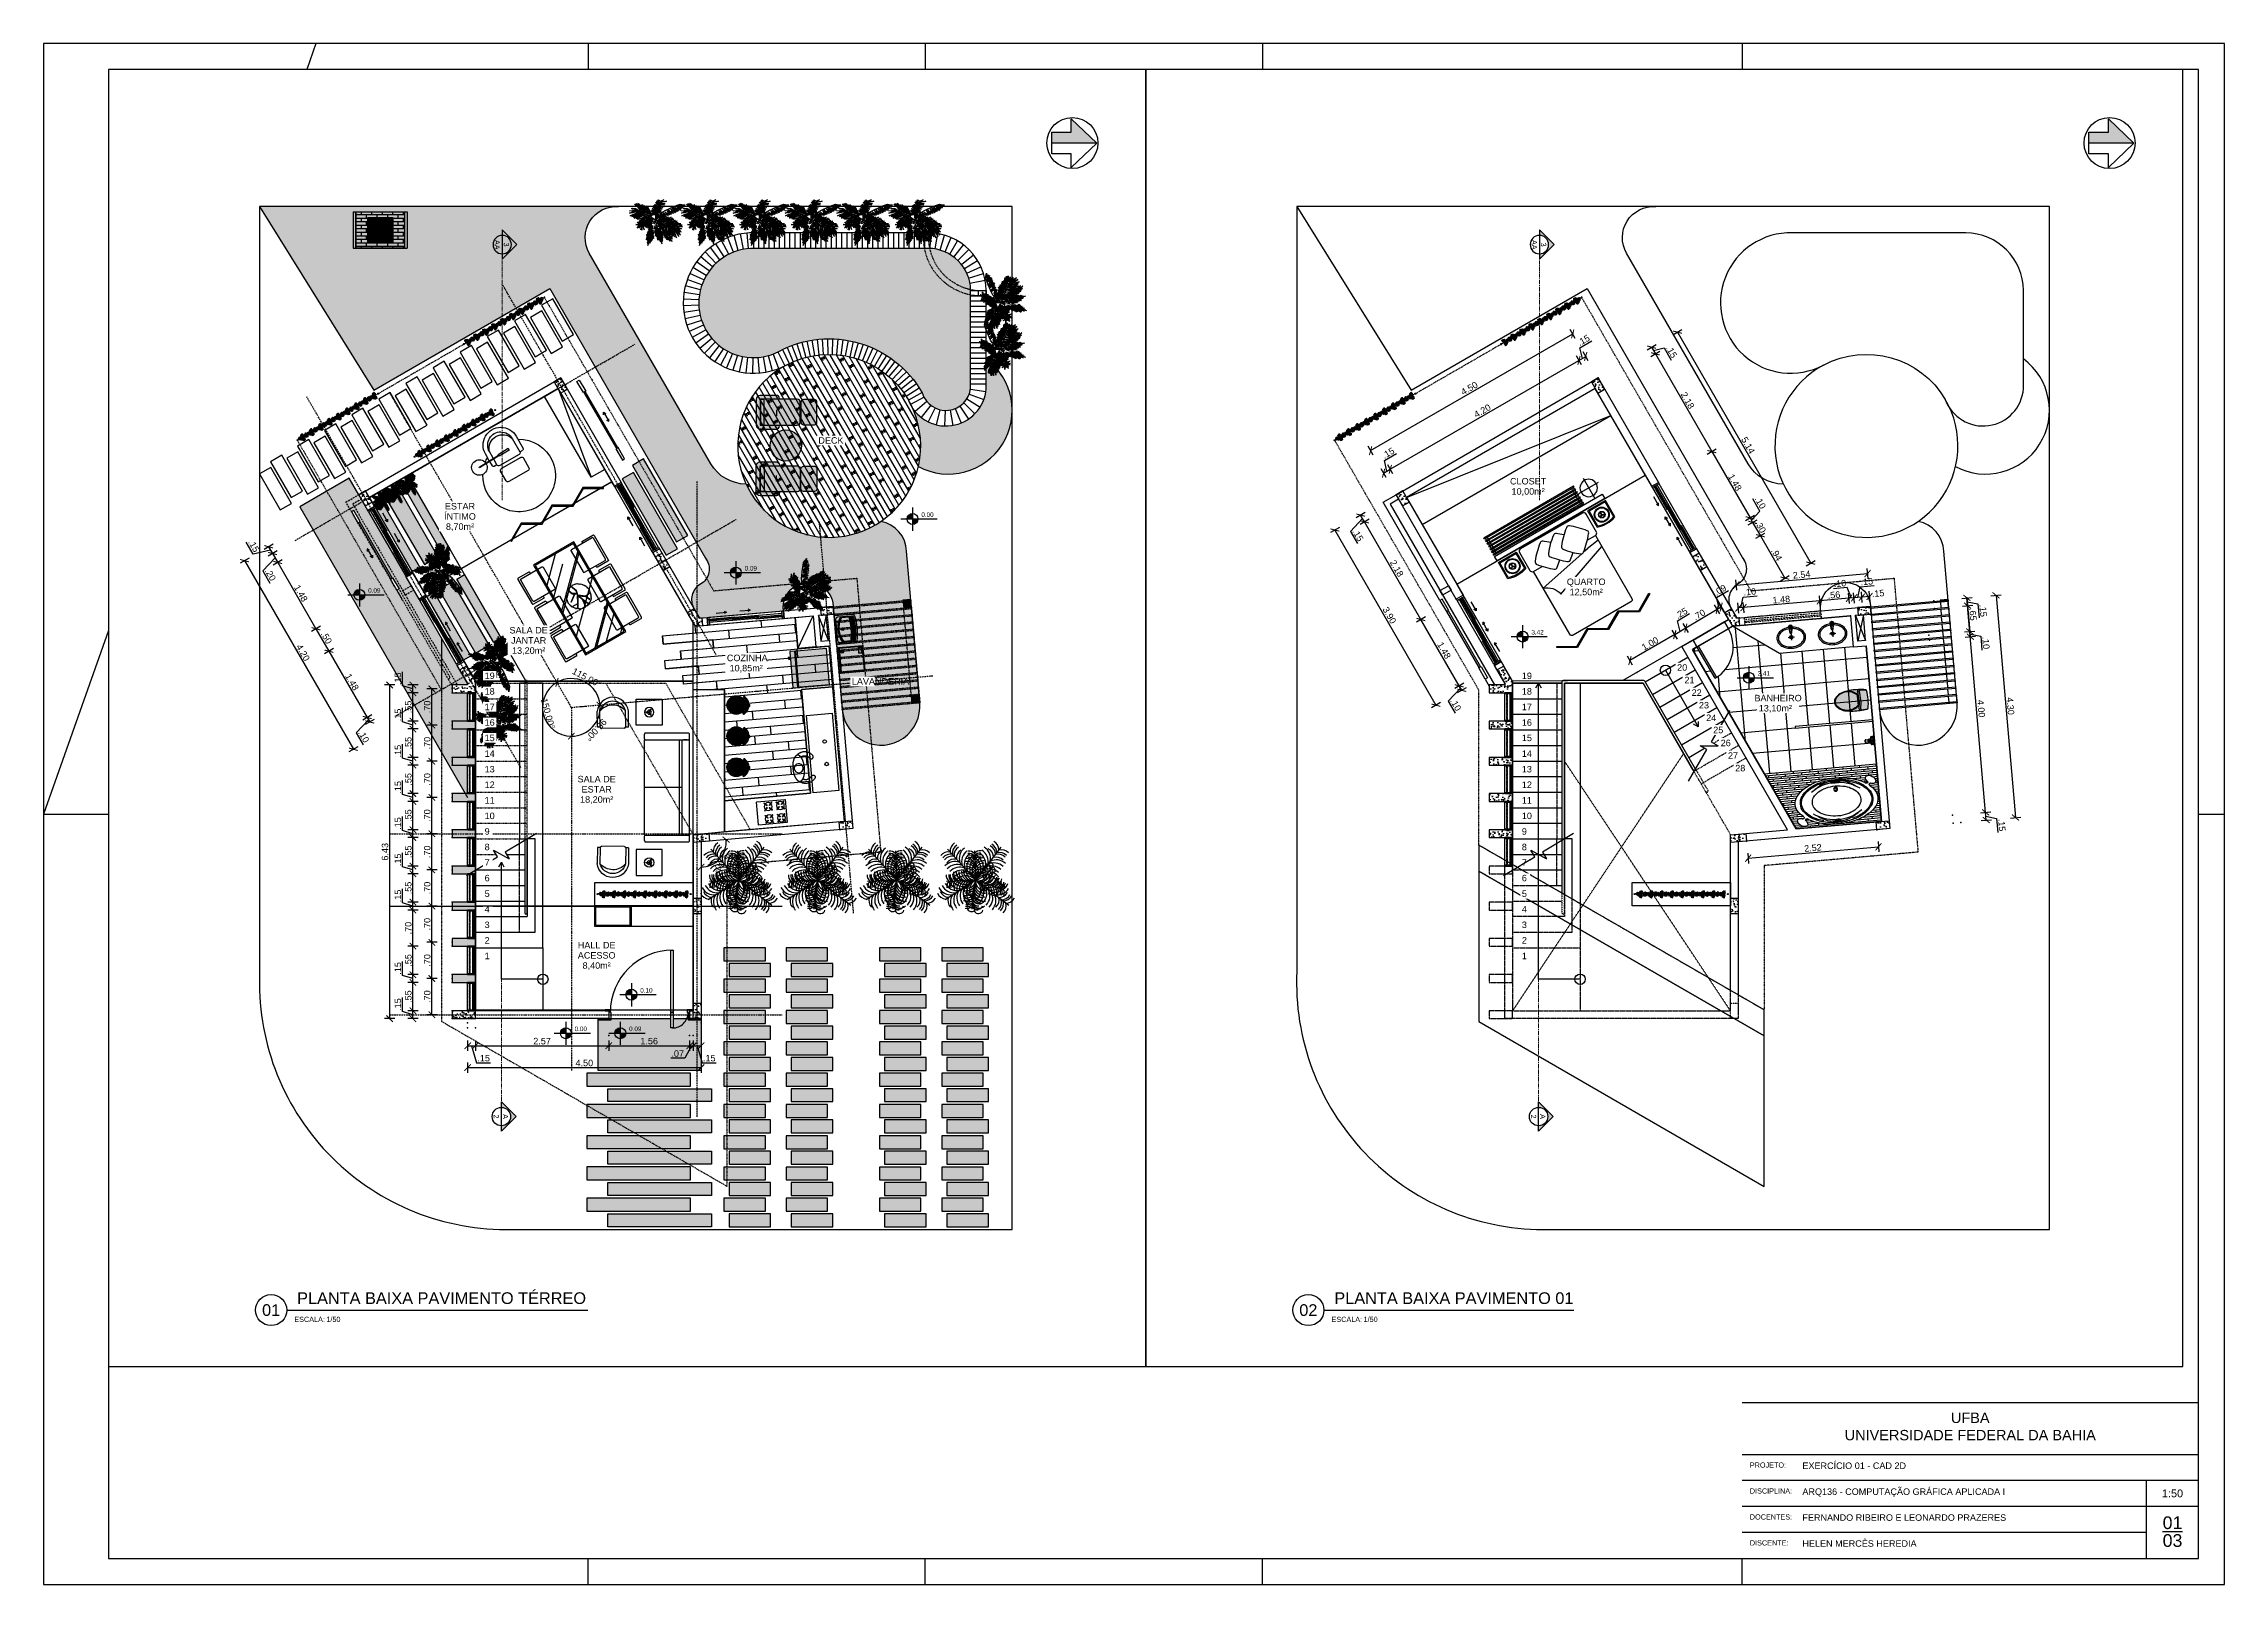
# Paper-space layout 'PLANTAS 1 E 2' of a CAD drawing. Header units: metres, sheet in millimetres. Extents: x 0 to 841, y 0 to 594.
# The model-space entities are those that its viewports show. They can reach past a viewport. Long polylines and large blocks are cut down to what shows.
import ezdxf
from ezdxf.enums import TextEntityAlignment as Align

# ---------------------------------------------------------------- set-up
doc = ezdxf.new("R2010")
doc.units = ezdxf.units.M
for name, pattern in [('ACAD_ISO10W100', [18, 12, -3, 0, -3]), ('ACAD_ISO12W100', [21, 12, -3, 0, -3, 0, -3]), ('CENTER', [50.800000000000004, 31.75, -6.35, 6.35, -6.35]), ('DASHDOT', [1, 0.5, -0.25, 0, -0.25]), ('HIDDEN', [0.375, 0.25, -0.125]), ('HIDDEN2', [0.1875, 0.125, -0.0625]), ('Projeção', [3.96875, 2.38125, -1.5875])]:
    doc.linetypes.add(name, pattern=pattern)
doc.layers.get('0').update_dxf_attribs({"plot": 0})
for name, color, linetype, plot in [('00-AUX1', 200, 'Continuous', False), ('00-AUX2', 30, 'Continuous', False), ('01-Defpoints', 7, 'Continuous', False)]:
    doc.layers.add(name, color=color, linetype=linetype, plot=plot)
for name, color, linetype in [('1-ALV_CORTE', 5, 'Continuous'), ('10-PROJ_SUP', 2, 'ACAD_ISO12W100'), ('11-ESQ_CORTE', 3, 'Continuous'), ('12-ESQ_VISTA', 4, 'Continuous'), ('13-EST_PILARES', 6, 'Continuous'), ('14-ANOTAÇÃO', 7, 'Continuous'), ('15-COTAS', 14, 'Continuous'), ('16-EIXOS', 253, 'ACAD_ISO10W100'), ('18-HATCH', 1, 'Continuous'), ('2-ALV_VISTA', 3, 'Continuous'), ('3-LAYOUT', 2, 'Continuous'), ('4-SANIT.', 2, 'Continuous'), ('5-PISO', 1, 'Continuous'), ('6-VEGETAÇÃO', 104, 'Continuous'), ('7-PISO_INF', 253, 'Continuous'), ('9-PROJ_INF', 8, 'Projeção'), ('SIMB_02', 2, 'Continuous'), ('SIMB_TXT', 1, 'Continuous'), ('TEXT', 1, 'Continuous')]:
    doc.layers.add(name, color=color, linetype=linetype)
for name, color, linetype, lineweight in [('17-TEXTO', 1, 'Continuous', 9), ('CORTE', 2, 'CENTER', 9), ('LINHA DE CORTE', 2, 'DASHDOT', 25), ('SIMBOLO CORTE', 2, 'Continuous', 25)]:
    doc.layers.add(name, color=color, linetype=linetype, lineweight=lineweight)
doc.layers.add('A-DETL-THIN', color=151, linetype='Continuous', lineweight=18, plot=False)
doc.styles.add('Arial', font='arial.ttf', dxfattribs={"height": 125})
doc.styles.add('GRAF', font='GRAF.SHX')
doc.styles.add('SIMB', font='arial.ttf')
doc.styles.get("Standard").update_dxf_attribs({"font": 'arial.ttf', "height": 2.5})
doc.styles.add('T20', font='PORT2', dxfattribs={"height": 0.2})
doc.dimstyles.new('COTA ANOTATIVA', dxfattribs={"dimtxt": 2.5, "dimasz": 2.5, "dimexe": 2, "dimexo": 1, "dimgap": 0.5, "dimtad": 1, "dimzin": 4, "dimdsep": 46, "dimtxsty": 'Standard', "dimblk": 'ARCHTICK', "dimcen": 1, "dimclrd": 256, "dimclre": 256, "dimclrt": 256, "dimazin": 0, "dimtfac": 1, "dimtofl": 0, "dimtmove": 1, "dimatfit": 3, "dimldrblk": 'DOT', "dimfxl": 2, "dimfxlon": 1, "dimtolj": 1, "dimtzin": 0, "dimarcsym": 0})
pattern_1 = [(320, (96.6497323752526, 180.4617932668933), (-0.01593908553890312, -0.182184668996004), [0.01905, -0.20955]), (265, (96.6497323752526, 180.4617932668933), (0.1910568452390352, 0.03524342142496931), [0.01524, -0.16764058417]), (10.45144469999999, (96.64840412175259, 180.4466112598933), (0.1751177519121951, -0.1469412470903533), [0.0161900088, -0.1780902446]), (316.1842, (96.70053237525259, 180.4617932668933), (-0.0420423279327272, -0.2710790408921299), [0.028575, -0.314325]), (6.635557609999996, (96.6970288752526, 180.4392033668933), (0.2474261245977215, -0.2374041340515031), [0.02428502314, -0.26713560816]), (261.1841511700001, (96.70053237525259, 180.4617932668933), (0.2474261245855326, -0.2374041340649771), [0.02285996707, -0.25145973192]), (291, (96.6878323752526, 180.4363932668933), (-0.1022651981870876, -0.1516143912691325), [0.01905, -0.20955]), (236, (96.6878323752526, 180.4363932668933), (0.1841879661223193, -0.06180202834764711), [0.01524, -0.16764]), (341.4514449999999, (96.67931027535259, 180.4237587342933), (0.0819227688859052, -0.2134164192787162), [0.0161900088, -0.1780899376]), (307.5, (96.6497323752526, 180.4617932668933), (0.0845550388731531, -0.003088603250591832), [0, -0.165608, 0, -0.17018, 0, -0.168275]), (277.5, (96.6497323752526, 180.4617932668933), (0.1001805748181195, -0.06681966251030576), [0, -0.09702799999999999, 0, -0.161798, 0, -0.06413500000000001]), (237.5, (96.6497323752526, 180.5184352668933), (-0.005728743992673469, -0.1355905951668714), [0, -0.0635, 0, -0.19812, 0, -0.26289]), (227.5, (96.6497323752526, 180.5438352668933), (0.025426491033333, -0.148129181386018), [0, -0.08254999999999998, 0, -0.131572, 0, -0.18669])]
pattern_2 = [(320, (116.6497323752526, 180.4617932668933), (-0.01593908553890312, -0.182184668996004), [0.01905, -0.20955]), (265, (116.6497323752526, 180.4617932668933), (0.1910568452390352, 0.03524342142496931), [0.01524, -0.16764058417]), (10.45144469999999, (116.6484041217526, 180.4466112598933), (0.1751177519121951, -0.1469412470903533), [0.0161900088, -0.1780902446]), (316.1842, (116.7005323752526, 180.4617932668933), (-0.0420423279327272, -0.2710790408921299), [0.028575, -0.314325]), (6.635557609999996, (116.6970288752526, 180.4392033668933), (0.2474261245977215, -0.2374041340515031), [0.02428502314, -0.26713560816]), (261.1841511700001, (116.7005323752526, 180.4617932668933), (0.2474261245855326, -0.2374041340649771), [0.02285996707, -0.25145973192]), (291, (116.6878323752526, 180.4363932668933), (-0.1022651981870876, -0.1516143912691325), [0.01905, -0.20955]), (236, (116.6878323752526, 180.4363932668933), (0.1841879661223193, -0.06180202834764711), [0.01524, -0.16764]), (341.4514449999999, (116.6793102753526, 180.4237587342933), (0.0819227688859052, -0.2134164192787162), [0.0161900088, -0.1780899376]), (307.5, (116.6497323752526, 180.4617932668933), (0.0845550388731531, -0.003088603250591832), [0, -0.1656079999999999, 0, -0.1701799999999999, 0, -0.168275]), (277.5, (116.6497323752526, 180.4617932668933), (0.1001805748181195, -0.06681966251030576), [0, -0.09702799999999999, 0, -0.161798, 0, -0.06413500000000001]), (237.5, (116.6497323752526, 180.5184352668933), (-0.005728743992673469, -0.1355905951668714), [0, -0.0635, 0, -0.19812, 0, -0.26289]), (227.5, (116.6497323752526, 180.5438352668933), (0.025426491033333, -0.148129181386018), [0, -0.08254999999999997, 0, -0.1315719999999999, 0, -0.1866899999999999])]
pattern_3 = [(193.1985999999995, (110.8249347077864, 115.8608575060954), (-0.2727929467368577, -0.08114197452032149), [0.09693297, -0.38773188]), (198.3007999999995, (110.8042859560778, 115.8903469796898), (-0.6193093906566717, -0.2139063033613616), [0.09396278999999998, -0.8456648399999999]), (203.6900999999995, (110.7887993922963, 115.9124640848856), (0.3465165484406017, 0.1327640464977091), [0.09178236000000001, -0.36712944]), (209.2893999999995, (110.778475016442, 115.9272088216828), (0.7151350605092163, 0.3908731027760617), [0.09044891999999999, -0.8140399199999999])]

psp = doc.layouts.new('PLANTAS 1 E 2')

# ---------------------------------------------------------------- texts
at = {"layer": '14-ANOTAÇÃO', "attachment_point": 1}
for s, insert, char_height, width in [('\\pxqc;UFBA\\PUNIVERSIDADE FEDERAL DA BAHIA', (655.0000000000001, 66.21446714666013), 4, 175.9999999999999), ('PROJETO:', (658, 47.00000000000165), 2, 17.83384860584829), ('EXERCÍCIO 01 - CAD 2D', (678.2611837928202, 47.00000000000166), 2.5, 106.0595438055116), ('DISCIPLINA:', (658, 37.00000000000124), 2, 17.83384860584829), ('ARQ136 - COMPUTAÇÃO GRÁFICA APLICADA I', (678.2611837928202, 37.00000000000124), 2.5, 114.2978352962045), ('\\pxqc;1:50', (811.0000000000001, 36.58010943694774), 3, 19.99999999999989), ('DOCENTES:', (658, 27.00000000000082), 2, 17.83384860584829), ('FERNANDO RIBEIRO E LEONARDO PRAZERES', (678.2611837928202, 27.00000000000083), 2.5, 110.3182986203265), ('\\A1;\\pxqc;{\\H0.7x;\\S01/03;}', (811.0000000000001, 26.21446714665811), 7, 19.99999999999989), ('DISCENTE:', (658, 17.00000000000041), 2, 17.83384860584829), ('HELEN MERCÊS HEREDIA', (678.2611837928202, 17.00000000000042), 2.5, 47.40137898786679)]:
    psp.add_mtext(s, dxfattribs=dict(at, insert=insert, char_height=char_height, width=width))

msp = doc.modelspace()

# ---------------------------------------------------------------- blocks, each defined once
blk = doc.blocks.new('banco_02')
at = {"layer": '3-LAYOUT', "lineweight": 30}
for p, q in [((-0.9999999999999716, -0.02500000000872404), (-0.9999999999999716, 7.105427357601002e-15)), ((1, 1.4210854715202e-14), (-0.9999999999999716, 7.105427357601002e-15)), ((1.000000000000028, -0.02500000000873115), (1, 1.4210854715202e-14)), ((1.000000000000028, -0.02500000000873115), (-0.9999999999999716, -0.02500000000872404)), ((-0.9999999999999716, -0.08500000000639574), (-0.9999999999999716, -0.06500000001687312)), ((1, -0.06500000001686601), (-0.9999999999999716, -0.06500000001687312)), ((1.000000000000028, -0.08500000000640284), (-0.9999999999999716, -0.08500000000639574)), ((-0.9999999999999716, -0.1450000000040674), (-0.9999999999999716, -0.1250000000145448)), ((1, -0.1250000000145377), (-0.9999999999999716, -0.1250000000145448)), ((1.000000000000028, -0.1450000000040603), (-0.9999999999999716, -0.1450000000040674)), ((-0.9999999999999716, -0.2050000000017391), (-0.9999999999999716, -0.1850000000122165)), ((1, -0.1850000000122094), (-0.9999999999999716, -0.1850000000122165)), ((1.000000000000028, -0.205000000001732), (-0.9999999999999716, -0.2050000000017391)), ((-0.9999999999999716, -0.2650000000139485), (-0.9999999999999716, -0.2450000000098882)), ((1, -0.2450000000098811), (-0.9999999999999716, -0.2450000000098882)), ((1, -0.2650000000139698), (-0.9999999999999716, -0.2650000000139485)), ((1, -0.3050000000075528), (-0.9999999999999716, -0.3050000000075599)), ((-0.9999999999999716, -0.3250000000116202), (-0.9999999999999716, -0.3050000000075599)), ((1, -0.3250000000116415), (-0.9999999999999716, -0.3250000000116202)), ((1, -0.3650000000052245), (-0.9999999999999716, -0.3650000000052316)), ((-0.9999999999999716, -0.3900000000139627), (-0.9999999999999716, -0.3650000000052316)), ((1.000000000000028, -0.3900000000139556), (-0.9999999999999716, -0.3900000000139627)), ((-0.9799999999813451, -0.02500000000872404), (-0.9799999999813735, -0.06500000001687312)), ((-0.9799999999813451, -0.08500000000639574), (-0.9799999999813735, -0.1250000000145448)), ((-0.9799999999813451, -0.1450000000040674), (-0.9799999999813735, -0.1850000000122165)), ((-0.9799999999813451, -0.2050000000017391), (-0.9799999999813735, -0.2450000000098882)), ((-0.9799999999813451, -0.2650000000139769), (-0.9799999999813735, -0.3050000000075599)), ((-0.9799999999813451, -0.3250000000116344), (-0.9799999999813735, -0.3650000000052316)), ((-0.9400000001769229, -0.02500000000872404), (-0.9400000001769229, -0.06500000001687312)), ((-0.9400000001769229, -0.08500000000639574), (-0.9400000001769229, -0.1250000000145448)), ((-0.9400000001769229, -0.1450000000040674), (-0.9400000001769513, -0.1850000000122165)), ((-0.9400000001769229, -0.2050000000017391), (-0.9400000001769513, -0.2450000000098882)), ((-0.9400000001769229, -0.2650000000139627), (-0.9400000001769513, -0.3050000000075599)), ((-0.9400000001769229, -0.3250000000116344), (-0.9400000001769513, -0.3650000000052316)), ((0.9399999999441491, -0.02500000000872404), (0.9399999999441206, -0.06500000001687312)), ((0.9399999999441491, -0.08500000000639574), (0.9399999999441206, -0.1250000000145448)), ((0.9399999999441491, -0.1450000000040674), (0.9399999999441206, -0.1850000000122165)), ((0.9399999999441491, -0.2050000000017391), (0.9399999999441206, -0.2450000000098882)), ((0.9399999999441491, -0.2650000000139627), (0.9399999999441206, -0.3050000000075599)), ((0.9399999999441491, -0.3250000000116344), (0.9399999999441206, -0.3650000000052316)), ((0.979999999981402, -0.02500000000871694), (0.979999999981402, -0.06500000001686601)), ((0.979999999981402, -0.08500000000638863), (0.979999999981402, -0.1250000000145377)), ((0.979999999981402, -0.1450000000040603), (0.9799999999813735, -0.1850000000122094)), ((0.979999999981402, -0.205000000001732), (0.9799999999813735, -0.2450000000098811)), ((0.979999999981402, -0.2650000000139556), (0.9799999999813735, -0.3050000000075528)), ((0.979999999981402, -0.3250000000116273), (0.9799999999813735, -0.3650000000052245)), ((1.000000000000028, -0.08500000000640284), (1, -0.06500000001686601)), ((1.000000000000028, -0.1450000000040603), (1, -0.1250000000145377)), ((1.000000000000028, -0.205000000001732), (1, -0.1850000000122094)), ((1, -0.2650000000139698), (1, -0.2450000000098811)), ((1, -0.3250000000116415), (1, -0.3050000000075528)), ((1.000000000000028, -0.3900000000139556), (1, -0.3650000000052245))]:
    blk.add_line(p, q, dxfattribs=at)
blk = doc.blocks.new('abajur-piso_01')
at = {"layer": '3-LAYOUT', "lineweight": 30}
for p, q in [((0, 0.2939999999944121), (0, -0.293999999994413)), ((0.2939999997615814, -8.881784197001252e-16), (-0.2939999997615814, -8.881784197001252e-16))]:
    blk.add_line(p, q, dxfattribs=at)
blk.add_circle((0, 0), 0.225, dxfattribs=at)
blk = doc.blocks.new('C110P')
at = {"layer": '4-SANIT.', "true_color": 0xffffff}
h = blk.add_hatch(color=7, dxfattribs=at)
h.dxf.hatch_style = 1
h.paths.add_polyline_path([(-0.1706836759366865, -0.01814423126980103, 0.3087288133052232), (-0.1862321940999436, -0.03450023160748117, 0.05301381344893164), (-0.2014315966497975, -0.3091993562696871, 0.06631926107764693), (-0.1867236047631309, -0.4195994293851726, 0.2055529328344439), (-0.07441190669200637, -0.6263603209910116, 0.1684500269145817), (0.001768606761544333, -0.6527921557300687, 0.1684500269145806), (0.07794912021509504, -0.6263603209910258, 0.2222378832335742), (0.1914065319963356, -0.4006022457613199, 0.05467603426867766), (0.2014315966497691, -0.3091993562696587, 0.05301381344893057), (0.1862321940999152, -0.03450023160748117, 0.3087288133052175), (0.1706836759366581, -0.01814423126981524, 0.05300231429199507), (0, 0, 0.05300231429199556)])
at = {"layer": '4-SANIT.', "color": 18, "true_color": 0x000000}
for p, q in [((-0.1921466103128751, -0.1421281263946952), (-0.1862321940999436, -0.03450023160748117)), ((-0.09330819636818433, -0.2013814981585114), (-0.08416988041301465, -0.184608759594667)), ((-0.08416988041301465, -0.184608759594667), (-0.08416988041301465, -0.1774187099756546)), ((-0.05139798871175572, -0.184608759594667), (-0.08416988041301465, -0.184608759594667)), ((-0.05139798871175572, -0.1748953281164063), (-0.05139798871175572, -0.184608759594667)), ((0.001148948995677301, -0.184608759594667), (-0.05139798871175572, -0.184608759594667)), ((0.001148948995677301, -0.184608759594667), (0.05369588670313874, -0.184608759594667)), ((0.05369588670313874, -0.1751081307470628), (0.05369588670313874, -0.184608759594667)), ((0.05369588670313874, -0.184608759594667), (0.08646777840436926, -0.1846087595946813)), ((0.08646777840436926, -0.1846087595946813), (0.08646777840436926, -0.1777652587131655)), ((0.09560609435953893, -0.2013814981584972), (0.08646777840436926, -0.1846087595946813)), ((0.190907294781141, -0.1421281263947094), (0.184992878568238, -0.03450023160748117))]:
    blk.add_line(p, q, dxfattribs=at)
at = {"layer": '4-SANIT.'}
blk.add_lwpolyline([(0, 0, 0.05300231429199562), (-0.1706836759366865, -0.01814423126980103, 0.308728813305216), (-0.1862321940999436, -0.03450023160748117, 0.05301381344892974), (-0.2014315966497975, -0.3091993562696587, 0.06631926107765289), (-0.1867236047631309, -0.4195994293851726, 0.2055529328344461), (-0.07441190669200637, -0.6263603209910116, 0.1684500269145761), (0.001768606761544333, -0.6527921557300687, 0.1684500269145761), (0.07794912021509504, -0.6263603209910258, 0.2222378832335763), (0.1914065319963356, -0.4006022457613199, 0.0546760342686792), (0.2014315966497691, -0.3091993562696587, 0.05301381344892974), (0.1862321940999152, -0.03450023160748117, 0.3087288133052159), (0.1706836759366581, -0.01814423126981524, 0.05300231429199551)], format="xyb", close=True, dxfattribs=at)
at = {"layer": '4-SANIT.', "color": 18, "true_color": 0x000000}
for points in [[(-0.123033982751025, -0.2082148360919263, 0.1944056063866159), (-0.1873432625289411, -0.422253761560583, 0.1684500269145761)], [(-0.1002975736364249, -0.2082148360919263, 0.4342170512204622), (-0.08416988041301465, -0.6053607910892254, 0.1826337667963633), (0.001148948995677301, -0.6364679268328075, 2.693815112159577)], [(-0.1002975736364249, -0.2082148360919263), (-0.123033982751025, -0.2082148360919263, 0.416606398600508)], [(-0.09330819636818433, -0.2013814981585114, 0.008985134755129945), (-0.1002975736364249, -0.2082148360919263, 0.1826337667963633)], [(0.001148948995677301, -0.2013814981584972), (-0.09330819636818433, -0.2013814981585114, 0.008985134755129945)], [(0.001148948995677301, -0.2013814981584972), (0.09560609435953893, -0.2013814981584972, -0.4449381114470771)], [(0.1025954716278079, -0.208214836091912, -0.4342170512204622), (0.08646777840436926, -0.6053607910892254, -0.1826337667963633), (0.001148948995677301, -0.6364679268328075, -2.693815112159577)], [(0.09560609435953893, -0.2013814981584972, -0.008985134755129945), (0.1025954716278079, -0.208214836091912, -0.1826337667963633)], [(0.1025954716278079, -0.208214836091912), (0.125331880742408, -0.2082148360919263, -0.416606398600508)], [(0.125331880742408, -0.2082148360919263, -0.1778977256134315), (0.190786874230497, -0.4032565779367161, -0.1684500269145761)]]:
    blk.add_lwpolyline(points, format="xyb", dxfattribs=at)
for centre, radius, start, end in [((-0.1708018173568746, -0.1602547374843795), 0.0300240161817051, 176.1327126090125, 270), ((-0.176230220564662, -0.1438827139849366), 0.01601280863024272, 173.7092405227046, 282.088462249741), ((-0.0006196577658670321, -0.9638383630112202), 0.8225373306796399, 90, 102.088462249741), ((-0.0006196577658670321, -1.048438951842684), 0.8750182292081166, 90, 101.2622240271168), ((-0.0006196577658670321, -0.9638383630112202), 0.8225373306796399, 77.91153775025899, 90), ((-0.0006196577658670321, -1.048438951842684), 0.8750182292081166, 78.73777597288317, 90), ((0.169562501825169, -0.1602547374843795), 0.0300240161817051, 270, 3.867287390987534), ((0.1749909050329279, -0.1438827139849224), 0.01601280863024272, 257.9115377502574, 6.290759477295373)]:
    blk.add_arc(centre, radius, start, end, dxfattribs=at)
at = {"layer": '4-SANIT.', "color": 18, "linetype": 'ByBlock', "true_color": 0x000000}
blk.add_point((0.06443237729450857, -0.1979045741536112), dxfattribs=at)
at = {"layer": '4-SANIT.', "flags": 3}
blk.add_attdef('SERIAL', text='', height=0.02328198801972798, dxfattribs=at).set_placement((0.01840655868434737, -0.3513275275202687), align=Align.TOP_CENTER)
blk = doc.blocks.new('basin')
at = {"layer": '4-SANIT.'}
for p, q in [((-0.06094912459829516, 1.4210854715202e-14), (0.06094912459829516, 0)), ((0, 0.06094912459830937), (0, -0.06094912459829516))]:
    blk.add_line(p, q, dxfattribs=at)
blk.add_lwpolyline([(-0.001299999999986312, 0.1938000000000102, 0.07394464679991886), (-0.1109034019978878, 0.1775017143603179, 0.08472515215125488), (-0.1975221317792659, 0.1341230066667549, 0.1063544881128802), (-0.259237552391653, 0.06454016850125299, 0.1291197524467607), (-0.2787999999999897, -0.009950000000003456, 0.1291197524467624), (-0.259237552391653, -0.0844401685012457, 0.1063544881128797), (-0.1975221317792375, -0.1540230066667618, 0.08472515215125444), (-0.1109034019978878, -0.1974017143602964, 0.07394464679991862), (-0.001299999999986312, -0.2137000000000029, 0.07394464679991897), (0.1083034019979152, -0.1974017143602964, 0.08472515215125469), (0.1949221317792649, -0.1540230066667476, 0.1063544881128803), (0.2566375523916804, -0.08444016850123148, 0.1291197524467615), (0.2762000000000171, -0.009950000000003456, 0.129119752446762), (0.2566375523916804, 0.06454016850125299, 0.1063544881128803), (0.1949221317792933, 0.1341230066667691, 0.0847251521512547), (0.1083034019979152, 0.1775017143603179, 0.0739446467999186)], format="xyb", close=True, dxfattribs=at)
at = {"layer": '4-SANIT.', "color": 7}
blk.add_lwpolyline([(-0.001299999999986312, 0.1659000909431683, 0.07394464679991883), (-0.1027853464472912, 0.1508089794038341, 0.08472515215125506), (-0.1810099671067746, 0.1116340461926058, 0.1063544881128803), (-0.2349377593375834, 0.05083159516519231, 0.1291197524467607), (-0.250900090943162, -0.009950000000003456, 0.1291197524467624), (-0.2349377593376119, -0.07073159516518501, 0.1063544881128798), (-0.1810099671067746, -0.1315340461925842, 0.08472515215125419), (-0.1027853464472628, -0.1707089794038268, 0.07394464679991858), (-0.001299999999986312, -0.185800090943161, 0.07394464679991894), (0.1001853464472902, -0.1707089794038126, 0.08472515215125459), (0.178409967106802, -0.13153404619257, 0.1063544881128803), (0.2323377593376108, -0.07073159516518501, 0.1291197524467615), (0.248300090943161, -0.009949999999989245, 0.1291197524467621), (0.2323377593376108, 0.05083159516519231, 0.1063544881128802), (0.178409967106802, 0.1116340461925915, 0.08472515215125478), (0.1001853464472902, 0.1508089794038341, 0.07394464679991855)], format="xyb", close=True, dxfattribs=at)
for points in [[(-0.01331107719059332, 0.08542729561838769), (-0.01533215200339555, 0.09737870956905681, -0.09094333098399074), (-0.01731107719061242, 0.1037035989465807), (-0.02331107719058423, 0.1453035989465832), (-0.02831107719063652, 0.1783035989465844), (-0.03147557488765074, 0.2097223885225503, -0.4138375457506264), (-0.001311077190592869, 0.2391664561962017, -0.4138375457506099), (0.02885342050640816, 0.2097223885225503), (0.02568892280939394, 0.1783035989465702), (0.02068892280939849, 0.1453035989465832), (0.01468892280936984, 0.1037035989465949, -0.0909433309839909), (0.01270999762223823, 0.09737870956902839), (0.01068926759600686, 0.08542983324780096, -0.4828815612322195)], [(0.02568892280939394, 0.1783035989465702, 0.4628112613802212), (-0.001311077190592869, 0.2093035989465903, 0.4628112613802209), (-0.02831107719063652, 0.1783035989465844)], [(-0.01533215200339555, 0.09737870956905681, 0.2458659424151406), (-0.001311077190592869, 0.08770359894658952, 0.2458659424151546), (0.01270999762223823, 0.09737870956902839)], [(0.01070794454849988, 0.08542729561838769), (0.00968892280937439, 0.07792729561839451, -0.4096674536362828), (-0.001311077190592869, 0.0679272956184036, -0.4096674536362828), (-0.01231107719061697, 0.07792729561839451), (-0.01333009892974246, 0.08542729561837348)]]:
    blk.add_lwpolyline(points, format="xyb", dxfattribs=at)
at = {"layer": '4-SANIT.'}
for points in [[(-0.02331107719058423, 0.180303598946594, -0.4142135623730948), (-0.001311077190592869, 0.2013035989465806, -0.6855978624637612)], [(-0.02331107719058423, 0.180303598946594), (-0.01331107719059332, 0.1067035989465808, 0.3898815519357209), (-0.001311077190592869, 0.09670359894658986, 1.391857368087329)], [(0.01068892280940759, 0.08542729561838769, -0.3898815519357209), (-0.001311077190592869, 0.07542729561839678, -0.2306163710134096), (-0.01060187777520127, 0.07940519020273484, -0.1461264989896435), (-0.01331107719059332, 0.08542729561838769)], [(0.02068892280939849, 0.1803035989465798, 0.4142135623730948), (-0.001311077190592869, 0.2013035989465806, 0.6855978624637612)], [(0.02068892280939849, 0.1803035989465798), (0.01068892280943601, 0.1067035989465808, -0.3898815519357209), (-0.001311077190592869, 0.09670359894658986, -1.391857368087329)]]:
    blk.add_lwpolyline(points, format="xyb", dxfattribs=at)
for centre, radius in [((0, 0), 0.03272583077631492), ((0, 0), 0.0212), ((-0.001311077190592869, 0.1673035989465887), 0.019), ((-0.001311077190592869, 0.2238035989465885), 0.01426308171459412), ((-0.001311077190592869, 0.1673035989465887), 0.01200000000000001), ((-0.001311077190592869, 0.2238035989465885), 0.008900000000000019)]:
    blk.add_circle(centre, radius, dxfattribs=at)
blk = doc.blocks.new('BT213P')
at = {"layer": '4-SANIT.'}
for p, q in [((-1.015069078771205, 0.4290961635977197), (-1.025000000000034, 0.3994271909998588)), ((-1.025000000000034, 0.3994271909998588), (-1.000000000000028, 0.3906585785073418)), ((-1.015069078771205, 0.4290961635977197), (-0.995092348893678, 0.4163509236057195)), ((-0.8349309212288745, 0.4290961635977055), (-0.8549076511064015, 0.4163509236057195)), ((-0.8250000000000739, 0.399427190999873), (-0.8500000000000227, 0.3906585785073418)), ((-0.8349309212288745, 0.4290961635977055), (-0.8250000000000739, 0.399427190999873)), ((-0.976936930788213, -0.4085625412210305), (-0.8730630692118098, -0.4085625412210447)), ((-0.9734122996408132, -0.4205733409137196), (-0.8765877003592095, -0.4205733409137196))]:
    blk.add_line(p, q, dxfattribs=at)
at = {"layer": '4-SANIT.', "color": 7}
for points in [[(-1.621315093349381, 0.3653205493540241, 0.0100546986174061), (-1.616202545415888, 0.37107129111088, 0.07646786530060226), (-1.595074160083811, 0.4052274771199791, 0.1071362639938618), (-1.588002823642114, 0.442422417658463, 0.1473733360632166), (-1.59670175468537, 0.4688291723621205, 0.1473733360632147), (-1.618540777577152, 0.4860351357008312, 0.1071362639938649), (-1.65591112823472, 0.4921116719213074, 0.07646786530060079), (-1.695233777561242, 0.4839395877695551, 0.0634152908454574), (-1.738018232726347, 0.4614364033216134, 0.06341529084545548)], [(-0.9250000000000398, 0.4950000000001324, 0.05636059084555924), (-1.285207579815875, 0.4542675887849015, 0.07011331711316507), (-1.557860569161988, 0.3500178566871455, 0.01609635114171815), (-1.593697529282963, 0.3286631097569312, 0.1621021281788724)], [(-0.1886108282666612, -0.2788434645469806, 0.05721826952754921), (-0.08706363067494749, -0.1713862876811021, 0.1621021281788723), (-0.03000000000002956, -2.273736754432321e-13, 0.1621021281788723), (-0.08706363067497591, 0.1713862876811305, 0.106090399984988), (-0.2921394308380627, 0.3500178566871597, 0.07011331711316597), (-0.5647924201842329, 0.4542675887849015, 0.05636059084556011), (-0.9250000000000398, 0.4950000000001324, 0.05636059084555924)], [(-1.661389171733418, 0.2788434645465401, 0.05721826952754903), (-1.762936369325075, 0.1713862876811305, 0.1621021281788724), (-1.82000000000005, -2.131628207280301e-13, 0.1621021281788728), (-1.762936369325075, -0.1713862876811021, 0.1060903999849882), (-1.557860569161988, -0.3500178566876002, 0.07011331711316594), (-1.285207579815875, -0.4542675887848731, 0.05636059084555974), (-0.9250000000000398, -0.4950000000001182, 0.05636059084555989), (-0.5647924201842329, -0.4542675887848731, 0.07011331711316605), (-0.2921394308380627, -0.350017856687586, 0.01609635114171812), (-0.2563024707170598, -0.3286631097569028, 0.1621021281788723)], [(-1.738018232726347, 0.4614364033216134, 0.06341529084545548), (-1.773797454584155, 0.4289287088888756, 0.0764678653005986), (-1.794925839916232, 0.3947725228797623, 0.1071362639938636), (-1.801997176357929, 0.3575775823417189, 0.1473733360632147), (-1.79329824531473, 0.3311708276376208, 0.1473733360632117), (-1.771459222422891, 0.3139648642993507, 0.1071362639938616), (-1.734088871765323, 0.3078883280789029, 0.07646786530059874), (-1.69476622243883, 0.3160604122301862, 0.01180314512369219), (-1.686381938783057, 0.3194203722762268, 0.06341529084545924)], [(-0.228684906650642, -0.3653205493539957, 0.01005469861740723), (-0.2337974545841632, -0.3710712911113205, 0.07646786530060226), (-0.2549258399162113, -0.4052274771204196, 0.1071362639938618), (-0.2619971763579088, -0.4424224176584488, 0.1473733360632166), (-0.2532982453146815, -0.4688291723621205, 0.1473733360632147), (-0.2314592224229557, -0.486035135700817, 0.1071362639938649), (-0.1940888717653309, -0.492111671921279, 0.07646786530060079), (-0.1547662224388091, -0.4839395877699957, 0.0634152908454574), (-0.1119817672736758, -0.4614364033216134, 0.06341529084545548)], [(-0.1119817672736758, -0.4614364033216134, 0.06341529084545548), (-0.07620254541586746, -0.4289287088888472, 0.0764678653005986), (-0.05507416008387622, -0.3947725228797481, 0.1071362639938636), (-0.04800282364217878, -0.3575775823417047, 0.1473733360632147), (-0.05670175468532079, -0.3311708276380472, 0.1473733360632117), (-0.07854077757713185, -0.3139648642993507, 0.1071362639938616), (-0.1159111282347283, -0.3078883280788745, 0.07646786530059874), (-0.1552337775611932, -0.3160604122301578, 0.01180314512369219), (-0.1636180612170222, -0.3194203722762126, 0.06341529084545924)]]:
    blk.add_lwpolyline(points, format="xyb", dxfattribs=at)
at = {"layer": '4-SANIT.'}
for points in [[(-0.9250000000000114, 0.4649999999999181, 0.06022488196431503), (-1.239734462458784, 0.4269523079322113, 0.0736757626002395), (-1.480078823231452, 0.3288046532518507, 0.1068499174701133), (-1.658569236935165, 0.1632979004769055, 0.1537525806588433), (-1.710000000000036, -2.273736754432321e-13, 0.1537525806588435), (-1.658569236935136, -0.1632979004768771, 0.1068499174701128), (-1.480078823231452, -0.3288046532518081, 0.07367576260023988), (-1.239734462458784, -0.4269523079321829, 0.06022488196431535), (-0.9250000000000114, -0.4649999999999181, 0.0602248819643149), (-0.6102655375412951, -0.4269523079321971, 0.07367576260023974), (-0.3699211767685711, -0.3288046532518081, 0.1068499174701129), (-0.1914307630648864, -0.1632979004768913, 0.1537525806588431), (-0.1400000000000432, -2.131628207280301e-13, 0.1537525806588438), (-0.1914307630648864, 0.1632979004768913, 0.1068499174701126), (-0.3699211767685995, 0.3288046532518507, 0.07367576260024125), (-0.6102655375412951, 0.4269523079322113, 0.06022488196431506)], [(-0.9250000000000398, 0.3250000000000455, 0.0628349696186906), (-1.134927467721269, 0.2985138544024863, 0.07597005318904479), (-1.296231060122977, 0.2298097038853939, 0.1071051778327069), (-1.415031941329403, 0.1151402374327972, 0.1485011791496914), (-1.450000000000045, -2.273736754432321e-13, 0.1485011791496913), (-1.415031941329431, -0.115140237432783, 0.107105177832708), (-1.296231060122977, -0.2298097038858344, 0.07597005318904541), (-1.134927467721241, -0.2985138544024579, 0.06283496961869114), (-0.9250000000000114, -0.3250000000000313, 0.06283496961869035), (-0.7150725322787821, -0.2985138544024579, 0.07597005318904412), (-0.5537689398771306, -0.2298097038858486, 0.1071051778327063), (-0.4349680586706768, -0.1151402374327972, 0.1485011791496923), (-0.4000000000000625, -2.273736754432321e-13, 0.1485011791496925), (-0.4349680586707052, 0.1151402374327972, 0.1071051778327069), (-0.5537689398771022, 0.2298097038854081, 0.07597005318904514), (-0.7150725322787821, 0.2985138544024863, 0.06283496961869102)]]:
    blk.add_lwpolyline(points, format="xyb", close=True, dxfattribs=at)
for points in [[(-0.9250000000000398, 0.4399999999998414, 0.06022488196431356), (-1.233777111475376, 0.4026724815478389, 0.0736757626002426), (-1.467337519087835, 0.3072951398046513, 0.1068499174701114), (-1.638081354941988, 0.1489714671654525, 0.1537525806588437), (-1.685000000000031, -1.989519660128281e-13, 0.1537525806588434), (-1.63808135494196, -0.1489714671654383, 0.106849917470114), (-1.467337519087806, -0.3072951398050918, 0.07367576260023975), (-1.233777111475376, -0.4026724815478246, 0.02629139624167082)], [(-0.6162228885246748, -0.4026724815478246, 0.07367576260023838), (-0.382662480912245, -0.3072951398050776, 0.1068499174701155), (-0.2119186450581481, -0.1489714671654383, 0.1537525806588429), (-0.1650000000000489, -1.989519660128281e-13, 0.1537525806588448), (-0.2119186450581196, 0.1489714671654383, 0.1068499174701101), (-0.382662480912245, 0.3072951398046513, 0.07367576260024093), (-0.6162228885246748, 0.4026724815478389, 0.06022488196431609), (-0.9250000000000398, 0.4399999999998414, 0.06022488196431356)]]:
    blk.add_lwpolyline(points, format="xyb", dxfattribs=at)
for radius in [0.04400000000000002, 0.02650000000000001]:
    blk.add_circle((-0.9250000000000114, 0.2549999999998818), radius, dxfattribs=at)
at = {"layer": '4-SANIT.', "color": 7}
for centre, radius, start, end in [((-1.676895867247396, 0.2972777597162946), 0.02408901916152487, 310.0701215885858, 113.1906774707074), ((-1.606108945939098, 0.3480445988773226), 0.02301489482788762, 131.3539651562548, 302.6344737322011), ((-0.2438910540610095, -0.3480445988773084), 0.02301489482788762, 311.3539651562548, 122.634473732201), ((-0.1731041327526839, -0.2972777597162661), 0.02408901916152487, 130.0701215885859, 293.1906774707074)]:
    blk.add_arc(centre, radius, start, end, dxfattribs=at)
at = {"layer": '4-SANIT.'}
for centre, radius, start, end in [((-0.9250000000000398, -0.4950000000001182), 0.9000000000000002, 54.31466528734827, 125.6853347126517), ((-0.9250000000000398, -0.2549999999998676), 0.7000000000000004, 51.34785739850908, 128.6521426014909), ((-0.9250000000000398, -0.2549999999998676), 0.6900000000000004, 82.4994969621907, 97.50050303780921), ((-0.9250000000000398, -0.2549999999998676), 0.6500000000000008, 83.37419043517681, 96.62580956482319), ((-0.9250000000000398, -0.2549999999998676), 0.6750000000000002, 84.03963210376124, 95.96036789624021), ((-0.9250000000000398, 0.4950000000001324), 0.9000000000000002, 234.3146652873482, 266.2870950875362), ((-0.9250000000000114, 0.2549999999998818), 0.7000000000000004, 231.3478573985091, 308.6521426014909), ((-0.9734122996408416, -0.4090533409137009), 0.01152, 120.4455763217018, 270), ((-0.976936930788213, -0.4035625412209214), 0.005000000000000003, 119.389970644083, 270), ((-0.9250000000000398, -0.4914199234242318), 0.1070605917446972, 59.55442367829857, 120.4455763217018), ((-0.8765877003592095, -0.4090533409137009), 0.01152, 270, 59.55442367829694), ((-0.8730630692118098, -0.4035625412209214), 0.005000000000000003, 270, 60.61002935589024), ((-0.9250000000000398, 0.4950000000001324), 0.9000000000000002, 273.7129049124624, 305.6853347126518)]:
    blk.add_arc(centre, radius, start, end, dxfattribs=at)
at = {"layer": '4-SANIT.', "flags": 3}
blk.add_attdef('SERIAL', text='', height=0.06777515723270504, dxfattribs=at).set_placement((-0.9627996132430028, -0.01547972767509808), align=Align.TOP_CENTER)
blk = doc.blocks.new('TS331AP')
at = {"layer": '4-SANIT.'}
for p, q in [((-0.09307676131260223, 0), (-0.09307676131260223, -0.00609352371780858)), ((-0.03384609502381863, -1.4210854715202e-14), (-0.09307676131260223, 0)), ((0.02608793755274519, 0), (-0.02608793755277361, 0)), ((0.03384609502379021, -1.4210854715202e-14), (0.09307676131257381, 0)), ((0.09307676131257381, 0), (0.09307676131260223, -0.00609352371780858)), ((-0.03398684208980285, -0.006769219004439719), (-0.09293601424661802, -0.006769219004439719)), ((-0.0926113765475236, -0.007259097704533701), (-0.07750026040324087, -0.02316553575113289)), ((-0.07699986617743093, -0.0435768473410576), (-0.07128833764207343, -0.04357684734104339)), ((-0.07530756142594441, -0.03299994264661166), (-0.0765767899893035, -0.03373273209932393)), ((-0.0765767899893035, -0.03373273209932393), (-0.0765767899893035, -0.04242098170055897)), ((-0.07530756142597284, -0.04315377115327124), (-0.0765767899893035, -0.04242098170055897)), ((-0.07464798564922148, -0.0236922665155106), (-0.07627334041723088, -0.02369226651552481)), ((-0.07464798564922148, -0.03299994264662587), (-0.07530756142594441, -0.03299994264661166)), ((-0.07128833764210185, -0.04315377115325703), (-0.07530756142597284, -0.04315377115327124)), ((-0.07464798564922148, -0.0236922665155106), (-0.07464798564922148, -0.03299994264662587)), ((-0.07366475658884042, -0.02369226651552481), (-0.07366475658884042, -0.03299994264662587)), ((-0.05563451869434743, -0.04315377115325703), (-0.07128833764210185, -0.04315377115325703)), ((-0.07128833764210185, -0.04315377115325703), (-0.07128833764207343, -0.04357684734104339)), ((-0.07065372336043652, -0.03373273209930971), (-0.0706537233604081, -0.04242098170055897)), ((-0.07065372336043652, -0.03373273209930971), (-0.06853834242153312, -0.03373273209932393)), ((-0.0706537233604081, -0.04242098170055897), (-0.06853834242153312, -0.04242098170055897)), ((-0.06853834242153312, -0.03373273209932393), (-0.06853834242153312, -0.04242098170055897)), ((-0.06699267139683229, -0.06921149021428619), (-0.04231979484126214, -0.08025904688098251)), ((-0.05838451391488775, -0.03373273209930971), (-0.05838451391488775, -0.04242098170057318)), ((-0.05838451391488775, -0.03373273209930971), (-0.05626913297601277, -0.03373273209930971)), ((-0.05838451391488775, -0.04242098170057318), (-0.05626913297601277, -0.04242098170055897)), ((-0.05626913297601277, -0.03373273209930971), (-0.05626913297601277, -0.04242098170055897)), ((-0.05563451869434743, -0.04315377115325703), (-0.05563451869434743, -0.04357684734104339)), ((-0.05161529491044803, -0.04315377115325703), (-0.05563451869434743, -0.04315377115325703)), ((-0.05563451869434743, -0.04357684734104339), (-0.04992299015898993, -0.04357684734102918)), ((-0.05325809974758045, -0.0236922665155106), (-0.05325809974758045, -0.03299994264661166)), ((-0.05227487068719938, -0.02369226651552481), (-0.05227487068719938, -0.03299994264661166)), ((-0.0506495159192184, -0.02369226651552481), (-0.05227487068719938, -0.02369226651552481)), ((-0.05161529491044803, -0.03299994264661166), (-0.05227487068719938, -0.03299994264661166)), ((-0.05161529491044803, -0.03299994264661166), (-0.05034606634711736, -0.03373273209932393)), ((-0.05161529491044803, -0.04315377115325703), (-0.05034606634711736, -0.04242098170055897)), ((-0.05034606634711736, -0.03373273209932393), (-0.05034606634711736, -0.04242098170055897)), ((-0.04992299015898993, -0.04357684734102918), (-0.04992299015898993, -0.04358706977963323)), ((-0.04992299015898993, -0.04357684809012596), (-0.04992299015898993, -0.04399327745656478)), ((-0.04942259593317999, -0.02316553575113289), (-0.03431147978889726, -0.007259097704533701)), ((-0.02739207976989633, -0.0802590468809683), (-0.04231979484126214, -0.08025904688098251)), ((-0.03384609502381863, -1.4210854715202e-14), (-0.03384609502381863, -0.00609352371780858)), ((-0.02843704797041369, -0.1644905356821624), (-0.02688721921009574, -0.111767915344771)), ((-0.02064956386504946, -0.1603626022378677), (-0.02135583072035274, -0.1721949397663991)), ((-0.01386895934194854, -0.163498335499014), (-0.01289293940317293, -0.17659075701809)), ((-0.01024108007470659, -0.03511144027771707), (-0.01024108007470659, -0.01517843639435057)), ((-0.003274043073645316, -0.1651531717497221), (-0.004266469388397809, -0.1784656699097553)), ((0.003740325553479806, -0.1651531717497079), (0.004725269251565578, -0.1783652973996226)), ((0.01024108007467817, -0.03511144027771707), (0.01024108007467817, -0.01517843639433636)), ((0.01239349174190352, -0.163498335499014), (0.01141747180309949, -0.1765907570181042)), ((0.01917409626497601, -0.1603626022378535), (0.0198803631202793, -0.1721949397663991)), ((0.02688721921006731, -0.1117679153447853), (0.02844849596968402, -0.1644905356821624)), ((0.04231979484123372, -0.08025904688098251), (0.02739207976989633, -0.0802590468809683)), ((0.03384609502379021, -1.4210854715202e-14), (0.03384609502379021, -0.00609352371780858)), ((0.03398684208977443, -0.006769219004439719), (0.0929360142465896, -0.006769219004439719)), ((0.04942259593315157, -0.0231655357511471), (0.03431147978886884, -0.00725909770451949)), ((0.06699267139683229, -0.06921149021428619), (0.04231979484123372, -0.08025904688098251)), ((0.04992299015898993, -0.04357684734104339), (0.04992299015896151, -0.04358706977961901)), ((0.04992299015825097, -0.0435768473410576), (0.05563451869431901, -0.04357684734104339)), ((0.05161529491044803, -0.03299994264661166), (0.05034606634711736, -0.03373273209930971)), ((0.05034606634711736, -0.03373273209930971), (0.05034606634708894, -0.04242098170057318)), ((0.05161529491041961, -0.04315377115325703), (0.05034606634708894, -0.04242098170057318)), ((0.05064951591918998, -0.0236922665155106), (0.05227487068717096, -0.02369226651553902)), ((0.05161529491044803, -0.03299994264661166), (0.05227487068717096, -0.03299994264662587)), ((0.05161529491041961, -0.04315377115325703), (0.05563451869431901, -0.04315377115327124)), ((0.05227487068717096, -0.02369226651553902), (0.05227487068717096, -0.03299994264662587)), ((0.05325809974758045, -0.02369226651552481), (0.05325809974758045, -0.03299994264661166)), ((0.05563451869431901, -0.04315377115327124), (0.07128833764207343, -0.04315377115325703)), ((0.05563451869431901, -0.04315377115327124), (0.05563451869431901, -0.04357684734104339)), ((0.05838451391485933, -0.03373273209932393), (0.05626913297598435, -0.03373273209930971)), ((0.05626913297598435, -0.03373273209930971), (0.05626913297598435, -0.04242098170057318)), ((0.05838451391488775, -0.04242098170055897), (0.05626913297598435, -0.04242098170057318)), ((0.05838451391485933, -0.03373273209932393), (0.05838451391488775, -0.04242098170055897)), ((0.07065372336037967, -0.03373273209932393), (0.0685383424215047, -0.03373273209930971)), ((0.0685383424215047, -0.03373273209930971), (0.06853834242153312, -0.04242098170055897)), ((0.0706537233604081, -0.04242098170054476), (0.06853834242153312, -0.04242098170055897)), ((0.07065372336037967, -0.03373273209932393), (0.0706537233604081, -0.04242098170054476)), ((0.07128833764207343, -0.04315377115325703), (0.07530756142594441, -0.04315377115325703)), ((0.07128833764207343, -0.04315377115325703), (0.07128833764207343, -0.04357684734104339)), ((0.07128833764207343, -0.04357684734104339), (0.07699986617740251, -0.04357684734102918)), ((0.073664756588812, -0.02369226651552481), (0.073664756588812, -0.03299994264661166)), ((0.07464798564919306, -0.02369226651552481), (0.07627334041720246, -0.02369226651552481)), ((0.07464798564919306, -0.02369226651552481), (0.07464798564919306, -0.03299994264661166)), ((0.07464798564919306, -0.03299994264661166), (0.07530756142594441, -0.03299994264661166)), ((0.07530756142594441, -0.03299994264661166), (0.07657678998927508, -0.03373273209930971)), ((0.07530756142594441, -0.04315377115325703), (0.07657678998927508, -0.04242098170055897)), ((0.07657678998927508, -0.03373273209930971), (0.07657678998927508, -0.04242098170055897)), ((0.09261137654749518, -0.007259097704533701), (0.07750026040321245, -0.02316553575113289))]:
    blk.add_line(p, q, dxfattribs=at)
at = {"layer": '4-SANIT.', "color": 7}
for p, q in [((-0.02608793755274519, -0.001897304549302703), (-0.02608793755277361, 0)), ((0.02608793755274519, -0.001897304549302703), (0.02608793755274519, 0)), ((-0.05227487068719938, -0.02369226651552481), (-0.07464798564922148, -0.0236922665155106)), ((-0.05227487068719938, -0.03299994264661166), (-0.07464798564922148, -0.03299994264662587)), ((-0.07128833764207343, -0.04357684734104339), (-0.05563451869434743, -0.04357684734104339)), ((-0.01897304549291334, -0.1003652839027325), (-0.01897304549291334, -0.1104272607486081)), ((0.01043517502108671, -0.01517843639433636), (-0.01043517502111513, -0.01517843639433636)), ((-0.01024108007470659, -0.09943896071801817), (-0.01024108007470659, -0.03511144027771707)), ((0.01024108007467817, -0.09943896071801817), (0.01024108007467817, -0.03511144027771707)), ((0.01897304549291334, -0.1003652839027467), (0.01897304549291334, -0.1104272607486081)), ((0.05227487068717096, -0.02369226651553902), (0.07464798564919306, -0.02369226651552481)), ((0.05227487068717096, -0.03299994264662587), (0.07464798564919306, -0.03299994264661166)), ((0.05563451869431901, -0.04357684734104339), (0.07128833764207343, -0.04357684734104339))]:
    blk.add_line(p, q, dxfattribs=at)
at = {"layer": '4-SANIT.', "linetype": 'Continuous'}
for p, q in [((-0.07699986617743093, -0.0435768473410576), (-0.07699986617743093, -0.05376608578185937)), ((0.07699986617740251, -0.04357684734102918), (0.07699986617740251, -0.05376608578185937))]:
    blk.add_line(p, q, dxfattribs=at)
at = {"layer": '4-SANIT.'}
for points in [[(-0.02843704797041369, -0.1644905356821624, 0.1371098073251031), (-0.02649564606767285, -0.1715097795084262, 0.1070075926685838), (-0.02014322167994465, -0.17825305358582, 0.08107084793449006), (-0.01133922152618538, -0.1824004215320798, 0.06905245759062742), (-4.641627788259939e-05, -0.183998382372053, 0.06905245759070663), (0.01125480185436345, -0.1824610476819259, 0.0810708479344452), (0.02008093219157558, -0.178360986358129, 0.1070075926685095), (0.02646945306446469, -0.171651899837471, 0.1343968395404062), (0.02844849596968402, -0.1644905356821624, 0.1371103009198823)], [(-0.02739207976989633, -0.0802590468809683), (-0.02739207976992475, -0.05916001931313986, -0.05543087243744096)], [(-0.02282805876188831, -0.1022543992382623, 0.04506545142818282), (-0.0250411082703863, -0.1052258407413404, 0.1383928832436833), (-0.02688721921009574, -0.111767915344771, 0.1383928832437126)], [(-0.02135583072032432, -0.1721949397663565, 0.06239268266701664), (-0.01424356276118033, -0.17633131462226, 0.004198636715702778), (-0.01289293940317293, -0.1765907570181326, 0.02682577887065067)], [(-0.01043517502111513, -0.09016235634166492, 0.0118830864482895), (-0.01109991439014379, -0.09059362031591434, 0.1070084643990194), (-0.01461585142018862, -0.09430535686361452, 0.1371271694454876), (-0.01569764947171848, -0.09817569151741168, 0.1371271694455431), (-0.01461585142021704, -0.1020460261712373, 0.1070084643991081), (-0.01109991439014379, -0.1057577627189232, 0.08106296321375636), (-0.006234924423750954, -0.1080332882469861, 0.06904233924888092), (0, -0.1088983594414685, 0.06904233924893853), (0.006234924423750954, -0.1080332882470003, 0.08106296321360741), (0.01109991439011537, -0.1057577627189374, 0.1070084643992289), (0.01461585142018862, -0.1020460261712373, 0.1371271694456037), (0.01569764947169006, -0.09817569151741168, 0.1371271694454876), (0.01461585142018862, -0.09430535686361452, 0.1070084643990194), (0.01109991439011537, -0.09059362031591434, 0.01188308644828407), (0.01043517502108671, -0.0901623563416365, 0.06904233924903595)], [(-0.004266469388397809, -0.1784656699096701, 0.01937280566882871), (-0.0002092001811320188, -0.178622913213232, 0.02608795946291786), (0.004725269251565578, -0.1783652973996226, 0.0704742329518135)], [(0.01988036312025088, -0.1721949397663565, -0.06239268266701664), (0.01276809516113531, -0.17633131462226, -0.004198636715702778), (0.01141747180309949, -0.1765907570181326, -0.02682577887065067)], [(0.02688721921006731, -0.1117679153447853, 0.1383928832437113), (0.02504110827035788, -0.1052258407413404, 0.0450654514281327), (0.02282805876185989, -0.1022543992382481, 0.001726921127705818)], [(0.02739207976989633, -0.0802590468809683), (0.02739207976989633, -0.05916001931313986, 0.05543087243744096)]]:
    blk.add_lwpolyline(points, format="xyb", dxfattribs=at)
for points in [[(-0.02282805876188831, -0.1022543992382623), (-0.02739207976989633, -0.0802590468809683)], [(0.02282805876185989, -0.1022543992382481), (0.02739207976989633, -0.0802590468809683)]]:
    blk.add_lwpolyline(points, dxfattribs=at)
at = {"layer": '4-SANIT.', "color": 7}
for points in [[(-0.02688721921009574, -0.111767915344771, 0.1383928832437126), (-0.0250411082703863, -0.1183099899482158, 0.1070658384419067), (-0.01901213503072086, -0.1246102705258352, 0.08048895162868967), (-0.01068799329351577, -0.1284627018619631, 0.06831032882915011), (0, -0.1299297482146642, 0.06831032882911356), (0.01068799329348735, -0.1284627018619631, 0.08048895162855602), (0.01901213503069243, -0.1246102705258494, 0.1070658384419073), (0.02504110827035788, -0.1183099899482158, 0.1383928832437125), (0.02688721921006731, -0.1117679153447853, 0.1383928832437113)], [(-0.01884761867026441, -0.09881525787406531, 0.00172692112771095), (-0.01901213503072086, -0.0989255601637069, 0.06170267344433768), (-0.02282805876188831, -0.1022543992382623, 0.1383928832436834)], [(-0.01043517502111513, -0.08913749052484832, 0.04342035978423571), (-0.01341596912780574, -0.09087876115629001, 0.1067562697215884), (-0.01765093373691684, -0.09549258294204321, 0.133256151078959), (-0.01897304549291334, -0.1003652839027325, 0.1332561510788331), (-0.01765093373688842, -0.1052379848634359, 0.1067562697215801), (-0.01341596912780574, -0.1098518066492034, 0.08282752964104248), (-0.007516238129795738, -0.1127031709678761, 0.07135174875310749), (0, -0.1137812530305524, 0.07135174875314086), (0.007516238129795738, -0.1127031709678761, 0.08282752964116193), (0.01341596912777732, -0.1098518066492034, 0.1067562697216586), (0.01765093373688842, -0.1052379848634359, 0.1332561510789627), (0.01897304549291334, -0.1003652839027467, 0.1332561510788799)], [(-0.01897304549291334, -0.1104272607486081, 0.1332561510788331), (-0.01765093373691684, -0.1152999617092831, 0.1067562697215801), (-0.01341596912780574, -0.1199137834950506, 0.08282752964104248), (-0.007516238129795738, -0.1227651478137233, 0.07135174875310749), (-2.842170943040401e-14, -0.1238432298763996, 0.07135174875314086), (0.007516238129767316, -0.1227651478137233, 0.08282752964116193), (0.01341596912777732, -0.1199137834950506, 0.1067562697216586), (0.01765093373688842, -0.1152999617092831, 0.1332561510789627), (0.01897304549291334, -0.1104272607486081, 0.1332561510788799)], [(-0.01043517502111513, -0.09801748930537713, 0.1332561510788439), (-0.009708013555325579, -0.1006974748337797, 0.1067562697216218), (-0.007378783020300261, -0.1032350768159347, 0.08282752964112315), (-0.004133930971391919, -0.1048033271911919, 0.0713517487532577), (0, -0.1053962723256632, 0.07135174875289522), (0.004133930971363498, -0.1048033271912203, 0.08282752964089272), (0.00737878302027184, -0.1032350768159489, 0.1067562697218938), (0.009708013555268735, -0.1006974748337655, 0.1332561510790853), (0.01043517502108671, -0.09801748930537713, 0.1332561510787738)], [(0.01897304549291334, -0.1003652839027467, 0.1332561510788799), (0.01765093373688842, -0.09549258294204321, 0.1067562697216767), (0.01341596912777732, -0.0908787611562758, 0.04342035978418432), (0.01043517502108671, -0.08913749052484832, 0.07135174875308663)], [(0.02282805876185989, -0.1022543992382481, 0.06170267344435405), (0.01901213503069243, -0.0989255601637069, 0.001726921127705818), (0.01884761867020757, -0.09881525787407952, 0.06831032882914448)]]:
    blk.add_lwpolyline(points, format="xyb", dxfattribs=at)
at = {"layer": '4-SANIT.'}
for centre, radius, start, end in [((-0.0913844565614852, -0.00609352371780858), 0.001692304751108132, 180, 223.5311992856147), ((-0.07627334041723088, -0.02199996176442198), 0.001692304751108132, 223.5311992856147, 270), ((-0.06007681866591952, -0.05376608578185937), 0.01692304751152057, 180, 245.8790168805595), ((-0.0736152566748558, -0.03935078457003272), 0.006350841923420458, 62.20422750397184, 117.7957724960282), ((-0.07361525667488422, -0.03680292922983597), 0.006350841923420864, 242.2042275039736, 297.7957724960264), ((-0.06346142816821043, -0.05095328423782064), 0.01795334159120794, 73.5735785965237, 106.4264214034763), ((-0.06346142816821043, -0.02520042956204804), 0.0179533415912091, 253.5735785965239, 286.4264214034745), ((-0.05330759966156506, -0.03935078457003272), 0.006350841923420458, 62.20422750397184, 117.7957724960282), ((-0.05330759966156506, -0.03680292922985018), 0.006350841923420864, 242.2042275039736, 297.7957724960264), ((-0.0506495159192184, -0.02199996176442198), 0.001692304751108132, 270, 316.4688007143853), ((-0.03541586155049004, -0.02274610856484571), 0.02538457126728086, 235.145531541241, 320.8137334606969), ((-0.04425376924262991, -0.04358706977963323), 0.005669220916359392, 180, 247.019932694365), ((-0.03553839977493567, -0.00609352371780858), 0.001692304751108132, 316.4688007143853, 0), ((-0.01103222741363652, -0.05643894115671344), 0.01658460236039808, 116.3525067479817, 189.4433618072725), ((-0.01404005366475758, -0.001897304549302703), 0.01204788388799881, 180, 247.9394605728914), ((-0.008622654404518926, 0.00846850802527399), 0.02371630686613938, 245.2144709192266, 265.6168916597872), ((0, -0.05161644759868977), 0.02030765701382469, 125.6347074848345, 140.813733460697), ((0.008622654404490504, 0.008468508025245569), 0.02371630686613938, 274.3831083402128, 294.7855290807712), ((0, -0.05161644759868977), 0.02030765701382469, 39.18626653930304, 54.36529251516545), ((0.03541586155049004, -0.02274610856484571), 0.02538457126728086, 219.1862665393031, 304.854468458759), ((0.01103222741363652, -0.05643894115671344), 0.01658460236039808, 350.5566381927267, 63.64749325201829), ((0.01404005366472916, -0.001897304549302703), 0.01204788388799881, 292.0605394271083, 359.9999999999992), ((0.03553839977490725, -0.00609352371780858), 0.001692304751108132, 180, 223.5311992856147), ((0.04425376924260149, -0.04358706977963323), 0.005669220916359392, 292.980067305635, 0), ((0.05064951591918998, -0.02199996176442198), 0.001692304751108132, 223.5311992856147, 270), ((0.05330759966153664, -0.03935078457003272), 0.006350841923420458, 62.20422750397184, 117.7957724960282), ((0.05330759966153664, -0.03680292922985018), 0.006350841923420864, 242.2042275039736, 297.7957724960264), ((0.06346142816821043, -0.05095328423783485), 0.01795334159120794, 73.5735785965237, 106.4264214034763), ((0.06346142816818201, -0.02520042956204804), 0.0179533415912091, 253.5735785965239, 286.4264214034745), ((0.0600768186658911, -0.05376608578185937), 0.01692304751152057, 294.1209831194406, 359.9999999999992), ((0.0736152566748558, -0.03935078457003272), 0.006350841923420458, 62.20422750397184, 117.7957724960282), ((0.0736152566748558, -0.03680292922985018), 0.006350841923420864, 242.2042275039736, 297.7957724960264), ((0.07627334041720246, -0.02199996176440777), 0.001692304751108132, 270, 316.468800714386), ((0.09138445656145677, -0.006093523717794369), 0.001692304751108132, 316.4688007143853, 0)]:
    blk.add_arc(centre, radius, start, end, dxfattribs=at)
at = {"layer": '4-SANIT.', "color": 7}
for start, end in [(120.2846626784084, 125.6347074848345), (54.36529251516545, 59.71533732159347)]:
    blk.add_arc((0, -0.05161644759868977), 0.02030765701382469, start, end, dxfattribs=at)
at = {"layer": '4-SANIT.'}
blk.add_point((0, -1.4210854715202e-14), dxfattribs=at)
at = {"layer": '4-SANIT.', "flags": 3}
blk.add_attdef('SERIAL', text='', height=0.02083032082105499, dxfattribs=at).set_placement((0.01417492698254819, 0.0418081724251067), align=Align.TOP_CENTER)
blk = doc.blocks.new('porta_70')
at = {"layer": '1-ALV_CORTE', "transparency": 33554687}
for p, q in [((-0.3499999320337395, 0.6062178218894445), (-0.2200961130574797, 0.6812178073252824)), ((0.129903818976274, 0.07499998543585207), (0, 0))]:
    blk.add_line(p, q, dxfattribs=at)
at = {"layer": '11-ESQ_CORTE', "transparency": 33554687}
blk.add_lwpolyline([(0.7211216437784316, 0.4509806812650794), (0.7361216408655906, 0.4249999174698189), (0.129903818976274, 0.07499998543585207), (0.114903821889115, 0.1009807492310983)], close=True, dxfattribs=at)
at = {"layer": '5-PISO', "transparency": 33554687}
for p, q in [((-0.3506578912815854, 0.6082657699576259), (0.0003933179052779678, 0.0002270821547085689)), ((0.1299038189766435, 0.074999985435241), (-0.2200961130470347, 0.681217807308002))]:
    blk.add_line(p, q, dxfattribs=at)
at = {"layer": '5-PISO', "color": 251, "true_color": 0x636466, "transparency": 33554687}
blk.add_arc((0.129903818976274, 0.07499998543585207), 0.7000000000000033, 29.99999357629122, 119.9999935762704, dxfattribs=at)
blk = doc.blocks.new('CAMA-CASAL')
at = {"layer": '3-LAYOUT'}
for p, q in [((0.9764070995643692, 0.2900692898739976), (0.9446763165533127, 0.3450286182130924)), ((0.9764070995643692, 0.2929042898740022), (0.9446763165533412, 0.2379449615349358)), ((0.9813174636038298, 0.2929042898740022), (0.9495866805927733, 0.3478636182130828)), ((0.9813174636038298, 0.2900692898740118), (0.9495866805927733, 0.2351099615349312)), ((0.9788622815840995, 0.2943217898740045), (1.042323847606184, 0.2943217898740329)), ((0.9788622815840995, 0.2886517898740095), (1.042323847606212, 0.2886517898740379)), ((-0.7443212877100507, -0.7033937077214176), (-0.7760520707211072, -0.6484343793823371)), ((-0.7443212877100507, -0.700558707721413), (-0.776052070721093, -0.7555180360604936)), ((-0.7394109236705901, -0.700558707721413), (-0.7711417066816466, -0.6455993793823325)), ((-0.7394109236705901, -0.7033937077214034), (-0.7711417066816466, -0.7583530360604982)), ((-0.7418661056903204, -0.6991412077214108), (-0.6784045396682217, -0.6991412077214108)), ((-0.7418661056903204, -0.7048112077214057), (-0.6784045396682217, -0.7048112077214057))]:
    blk.add_line(p, q, dxfattribs=at)
for points in [[(1.233830108216466, 0.2498695600443455), (1.052067362437867, 0.5646918706559632), (0.705657201004783, 0.3646918707024867), (0.8874199467833819, 0.04986956009085475, 0.1823725421882366)], [(1.208988581651454, 0.2528963461552678), (1.044746854355367, 0.5373713625548362), (0.73297770910591, 0.3573713626199719), (0.897219436401997, 0.07289634622040353, 0.1750919188890553)], [(-0.8333084407388185, -0.9435934376476212), (-1.015071186517389, -0.628771127035975), (-0.6686610250842904, -0.4287711270824985), (-0.4868982793057199, -0.7435934376941447, -0.1823725421882366)], [(-0.8235089511201892, -0.9205666515180582), (-0.987750678416262, -0.6360916351184756), (-0.6759815331667909, -0.4560916351836397), (-0.5117398058707323, -0.7405666515832081, -0.1750919188890553)]]:
    blk.add_lwpolyline(points, format="xyb", close=True, dxfattribs=at)
for points in [[(0.8570584846376903, -0.1113948358336785, 0.414213562373966), (0.8753597548730454, -0.04309356563126698), (0.6753597548904793, 0.3033165958522517, 0.4142135623855794), (0.6070584846385714, 0.3216178660590288), (-0.5880565725848044, -0.3683821339416369, 0.4142135623734233), (-0.6063578427910556, -0.4366834041944685), (-0.4063578428084753, -0.7830935656779872, 0.4142135623570524), (-0.3380565725847475, -0.8013948358338325), (-0.171311715430619, -0.7051246476698765)], [(0.2965664017470147, 0.03943514558157801, 0.06176740323169112), (0.2016296398832651, -0.3148736730229018, 0.4142135623730988), (0.2369849789426439, -0.3761109165925234)], [(0.6993920216853553, -0.2013006370394521), (0.8570584846629572, -0.1113948358190981), (1.557058484649474, -1.323830401151994, -0.4142135623691862), (1.53875721441409, -1.39213167135442), (0.4302446976507497, -2.03213167130798, -0.4142135623773787), (0.3619434274270361, -2.013830401152134), (-0.3380565725847475, -0.8013948358338325)], [(-0.150035017590227, -0.2184103041066408, 0.414213562373091), (-0.2112722612506843, -0.2537656432051136, 0.06176740323169112), (-0.3062090231144339, -0.6080744618095935, 0.4142135623730988), (-0.2708536840550551, -0.669311705379215)], [(0.5917090036410286, -0.4645589932737408), (-0.1503031203346836, -1.126593354427328, -0.2840143495318932), (0.1889701423624786, -1.239138735965298), (0.9779262236844772, -0.3207439008586306)], [(0.04489406759520875, -0.1058679442885904, 0.06176740323169112), (-0.0500426942685408, -0.4601767628930702, 0.4142135623730988), (-0.01468735520916198, -0.5214140064626918)], [(0.5664606799324474, -0.4643936646409941, 0.4142135623730911), (0.627697923502069, -0.4290383255816437, 0.06176740323168989), (0.7226346854070584, -0.07472950694572944)], [(0.9088543234797442, -0.2011078603287615), (0.6972839985602661, -0.3704019584434235, 0.0134126381348357), (0.6964646199118363, -0.3710944591317258), (0.6261522032691005, -0.433828253269553)]]:
    blk.add_lwpolyline(points, format="xyb", dxfattribs=at)
for centre, radius in [((0.9788622815840995, 0.2914867898739999), 0.1452194506767168), ((0.9788622815840995, 0.2914867898739999), 0.1327194506767168), ((0.9788622815840995, 0.2914867898739999), 0.06352485802406281), ((0.9788622815840995, 0.2914867898739999), 0.05693714406756369), ((-0.7418661056903204, -0.7019762077214153), 0.1452194506767168), ((-0.7418661056903204, -0.7019762077214153), 0.1327194506767168), ((-0.7418661056903204, -0.7019762077214153), 0.06352485802406282), ((-0.7418661056903204, -0.7019762077214153), 0.0569371440675637)]:
    blk.add_circle(centre, radius, dxfattribs=at)
for centre, radius, start, end in [((0.3448626929506986, 0.0264941932491638), 0.05000000000003322, 75.00000000000713, 165.0000000000063), ((0.139263786890865, -1.399762772227746), 1.490296294955344, 67.93095780373817, 82.06904219628049), ((-0.3685748761068197, -1.692963561014437), 1.490296294955344, 75.85899028297507, 82.06904219628049), ((0.0931903587988927, -0.1188088966210046), 0.05000000000003322, 75.00000000000713, 165.0000000000063), ((-0.1124085472609408, -1.545065862097914), 1.490296294955344, 75.99678883492834, 82.06904219628049), ((0.784786184157042, 1.009359611635418), 1.490296294955344, 247.9309578037382, 262.0690421962805), ((0.6881058431725648, -0.05744240837536552), 0.04034098867162223, 333.1663070662593, 74.03259919929748), ((0.2769475211593715, 0.7161588228487119), 1.490296294955344, 247.9309578037382, 262.0690421962805), ((0.5331138500052361, 0.8640565217652494), 1.490296294955344, 247.9309578037382, 262.0690421962805), ((0.07156296939149343, -0.7092981619967844), 0.05000000000003322, 255.0000000000071, 345.0000000000063), ((-1.261245670784618, -0.1622996396749983), 1.490296294955344, 337.9309578037327, 343.6800065149002), ((0.3277292982373865, -0.5614004630802611), 0.05000000000003322, 255.0000000000071, 345.0000000000063), ((-1.005079341938739, -0.01440194075847501), 1.490296294955344, 337.9309578037327, 343.5411233317409)]:
    blk.add_arc(centre, radius, start, end, dxfattribs=at)
blk = doc.blocks.new('CORTE-PROJ')
at = {"layer": 'TEXT'}
for p, q in [((-0.07426106572323476, -0.04455663943394939), (-0.1514354290373916, 0.08406729942294078)), ((-0.1514354290373916, 0.08406729942294078), (0.1514354290373916, -0.08406729942294078)), ((0.674506113722046, 0.4047036682332248), (0.07426106572326319, 0.04455663943394939)), ((0.07426106572326319, 0.04455663943394939), (0.1514354290373916, -0.08406729942294078)), ((-0.6745061137220176, -0.4047036682331964), (-0.07426106572323476, -0.04455663943394939))]:
    blk.add_line(p, q, dxfattribs=at)
blk = doc.blocks.new('*U51')
at = {"layer": '5-PISO', "ltscale": 0.1}
blk.add_circle((0.05632392083928728, 0), 0.01, dxfattribs=at)
blk = doc.blocks.new('*U52')
at = {"layer": '1-ALV_CORTE', "color": 0, "linetype": 'ByBlock', "lineweight": -2, "transparency": 16777216}
for p in [(0.4532542436540609, -3.699999999999999), (0.5530859099566318, -3.699999999999999), (0.6529175762592027, -3.699999999999999), (0.7527492425617736, -3.699999999999999), (0.8525809088643445, -3.699999999999999), (0.9524125751669154, -3.699999999999999), (1.052244241469486, -3.699999999999999), (1.152075907772057, -3.699999999999999), (1.251907574074628, -3.699999999999999), (1.351739240377199, -3.699999999999999), (1.45157090667977, -3.699999999999999), (1.551402572982341, -3.699999999999999), (1.651234239284912, -3.699999999999999), (1.751065905587482, -3.699999999999999), (1.850897571890053, -3.699999999999999), (1.950729238192624, -3.699999999999999), (2.050560904495195, -3.699999999999999), (2.150392570797766, -3.699999999999999), (2.250224237100337, -3.699999999999999)]:
    blk.add_blockref('*U51', p, dxfattribs=at)
blk = doc.blocks.new('A$C5E6B4C6F')
at = {"layer": '6-VEGETAÇÃO', "color": 76}
for points in [[(0.05187261703395052, 1.18413285573294, -2.341845398728394), (0.02046008265779165, 1.085172549124394, -2.421084167522293), (2.520903308322886e-07, 1.135253908296789, -2.442703994100419)], [(0.04923984760921485, 1.184425816469201, -2.350356710192107), (0.05232370300609546, 1.324546836567691, -2.424650656654061), (0.0234775250291932, 1.262712037761133, -2.436440879441038)], [(0.1445190177907989, 1.175748580205976, -2.189547175736088), (0.1520190177907352, 1.175748580205749, -2.189547175736088), (0.04089405687932413, 1.185927771022619, -2.375530843353272), (0.03339405687938779, 1.185927771022506, -2.375530843353272)], [(0.1016428697976153, 1.179573835907576, -2.258547694312968), (0.0941109026639424, 1.056732792861311, -2.303499080017337), (0.06980267597282364, 0.989059000458127, -2.362485255750263), (0.0583632774664693, 1.103393812675989, -2.351967503751299)], [(0.1167824637325339, 1.189085447790575, -2.243452561303123), (0.1167485357168516, 1.296952192729321, -2.304550053111567), (0.1530030361368517, 1.390648247745702, -2.298775448390594), (0.0704202583742699, 1.263232743599332, -2.360603513395099)], [(0.1980988127374985, 1.170738346198362, -2.146397050223471), (0.1359802005492838, 0.9829970532150298, -2.243623732988755), (0.1189173711211424, 1.113514322947111, -2.224441961062877)], [(0.350926850318956, 1.15684135453759, -2.029272611463118), (0.3584268503186649, 1.156841354537477, -2.029272611463118), (0.1522054012666558, 1.175731507237373, -2.190214676219746), (0.1447054012667195, 1.175731507237373, -2.190214676219746)], [(0.2591202781666198, 1.170623807670921, -2.104109844437536), (0.2094537011216744, 1.321000147287663, -2.20029800318797), (0.2875821601555799, 1.491004983410534, -2.209090297715285), (0.1581737022190737, 1.314850839097033, -2.236047208246108)], [(0.2717886105322123, 1.163988264966719, -2.08888708575043), (0.2239667122357787, 0.9423975062419174, -2.183156611303572), (0.2369057659705049, 0.8285279138076191, -2.201456478219083), (0.1754828470275243, 0.9739552481055114, -2.214161301797205)], [(0.356746596996345, 1.15625779864726, -2.032280202353274), (0.3026832258292416, 1.301613578957102, -2.063742928313104), (0.414723753184262, 1.630006186112809, -2.175131156660631), (0.2313353068334436, 1.291879206961397, -2.048732589622744)], [(0.3786534956834657, 1.154199302625642, -2.032580441272251), (0.2888543147962537, 0.9256070948076456, -2.092151774117584), (0.2946344926467646, 0.7744300851727246, -2.139257786221203), (0.2350277746922984, 0.9359609871858936, -2.082604880367695)], [(0.4814125271730063, 1.144786441814716, -2.047626923318235), (0.4073294334555158, 0.9147546199905889, -2.109499482829424), (0.524774215836942, 0.6834485299277446, -2.194420452354791), (0.3332483276449238, 0.8841799561620007, -2.110124556719118)], [(0.7617925069862395, 1.119205526503123, -2.090627435155355), (0.7692925069861758, 1.119205526503123, -2.090627435155355), (0.3588608459176612, 1.156801599976774, -2.030530015689341), (0.3513608459179522, 1.156801599976887, -2.030530015689341)], [(0.4754617385829079, 1.140562616207347, -2.048310989438755), (0.4216070338277405, 1.360620461167713, -2.100761307273595), (0.4791472748765955, 1.548781138896715, -2.163438318809777), (0.3534548451257251, 1.328900110676699, -2.080134601777337)], [(0.5947112964138341, 1.139883234328266, -2.068645237632186), (0.5392621580692776, 1.338996476180881, -2.114946797710818), (0.6287675101716559, 1.659209302099583, -2.220162172731726), (0.4745844147196294, 1.344921041514766, -2.10547636489364)], [(0.6107680138720752, 1.132937311146947, -2.066567788952591), (0.5750790252375282, 0.9536216530271702, -2.117408727858232), (0.5834364750703571, 0.6726516793935104, -2.204675415848019), (0.4974686081727668, 0.9926681460989073, -2.096237583626455)], [(0.7079406987350012, 1.124087962582024, -2.083703767463374), (0.661986161252571, 1.375962010126699, -2.146437318583326), (0.7466171020951151, 1.63214419225821, -2.232855062749556), (0.5914582366742707, 1.376999148300882, -2.134589198167575)], [(0.7956509819032362, 1.116053586672109, -2.148612770025235), (0.7558508684546723, 1.286616800699647, -2.1257074732093), (0.7807332059273904, 1.467524952259367, -2.215317743386287), (0.7025551905644534, 1.281254721474824, -2.033827146803603)], [(1.353814318760897, 0.6680105863899541, -2.083703767463374), (1.158662263774659, 0.5022757657385171, -2.146437318583326), (0.8944865156304331, 0.4474772193886736, -2.232855062749556), (1.193028038057719, 0.4406782222901882, -2.134589198167575)], [(1.396749913329586, 0.5620534116512488, -2.068645237632186), (1.252037356827714, 0.4144764283003894, -2.114946797710818), (0.929972238913706, 0.3318839240365321, -2.220162172731726), (1.279245404416997, 0.3555015768333476, -2.10547636489364)], [(1.501551474362486, 0.3477826545920095, -2.032280202353274), (1.40270136161098, 0.2282845115922498, -2.063742928313104), (1.0622847577215, 0.1611181509572077, -2.175131156660631), (1.446805534546911, 0.1713625872324371, -2.048732589622744)], [(1.482102205717638, 1.535121576425439, -2.066567788952591), (1.344654784806835, 1.655686976278361, -2.117408727858232), (1.097148925023248, 1.788934199229146, -2.204675415848019), (1.41727524826797, 1.703376322519119, -2.096237583626455)], [(1.455786330278897, 0.4584405742399156, -2.048310989438755), (1.292137998618955, 0.3017721093285388, -2.100761307273595), (1.10041595118787, 0.2575230809519269, -2.163438318809777), (1.353684722311982, 0.2586107578345889, -2.080134601777337)], [(1.55704159723814, 1.641222148691867, -2.047626923318235), (1.394869742718356, 1.820395900754278, -2.109499482829424), (1.135830401482963, 1.834338780701131, -2.194420452354791), (1.40543186003606, 1.899839352240832, -2.110124556719118)], [(1.195789131129004, 1.453046531751369, -1.071658597258015), (1.372594208270357, 1.499558348021736, -1.058861430919403), (1.420731839179098, 1.483809788962361, -1.129042966188551), (1.34643143280482, 1.542400267515262, -1.00125447102329)], [(1.207374789138839, 1.531337051892564, -0.9807842076082856), (1.323995703613491, 1.574127619238965, -0.9578507316569338), (1.424344721694297, 1.572765622466108, -1.089434516382642), (1.315517010705662, 1.620190552236039, -0.9006762685448764)], [(1.537923305011645, 0.2560527778959738, -2.104109844437536), (1.43252686329788, 0.1378520906475558, -2.20029800318797), (1.246234126932222, 0.1205109028680624, -2.209090297715285), (1.463492319858005, 0.0965169629870104, -2.236047208246108)], [(1.616572889567578, 1.725507650024923, -2.032580441272251), (1.463505820933278, 1.917572125820783, -2.092151774117584), (1.329692601196257, 1.988154849781466, -2.139257786221203), (1.499385824813089, 1.95901033075981, -2.082604880367695)], [(1.331116728312281, 0.7170888384144689, -2.090627435155355), (1.338616728312218, 0.7170888384143552, -2.090627435155355), (1.511273404135409, 0.3428465566748571, -2.030530015689341), (1.5037734041357, 0.3428465566749708, -2.030530015689341)], [(1.501903283301544, 1.177351965438646, -1.499878451583844), (1.501323126055468, 1.372898314938965, -1.507551109017256), (1.38205709255476, 1.522270566660126, -1.65842257321837), (1.540964538482967, 1.414704556871897, -1.460662008959458)], [(1.394697884819834, 1.411196421117069, -2.090627435155355), (1.40219788481977, 1.411196421116955, -2.090627435155355), (1.639972870064639, 1.747842629382575, -2.030530015689341), (1.632472870064703, 1.747842629382802, -2.030530015689341)], [(1.394736900528187, 0.5794318984620475, -2.066567788952591), (1.567873310073992, 0.6381821567289023, -2.117408727858232), (1.80702172002475, 0.78590490741189, -2.204675415848019), (1.572863263677391, 0.5514463174165201, -2.096237583626455)], [(1.593103962889472, 0.123553794616754, -2.243452561303123), (1.499705585556967, 0.06959103962432778, -2.304550053111567), (1.400435171468416, 0.05414033048143096, -2.298775448390594), (1.552071623776328, 0.04632929909686823, -2.360603513395099)], [(1.678482822207116, 1.813160874167323, -2.08888708575043), (1.510490545055745, 1.965371232311867, -2.183156611303572), (1.405407058421588, 2.011100479293731, -2.201456478219083), (1.562062283799833, 1.99158062032447, -2.214161301797205)], [(1.425852102622002, 1.455392237062455, -2.083703767463374), (1.666958695090671, 1.369253010169331, -2.146437318583326), (1.846503502392352, 1.16786937438755, -2.232855062749556), (1.703120845386138, 1.429813415443249, -2.134589198167575)], [(1.449152995706754, 0.4614821955278501, -2.047626923318235), (1.685407943944483, 0.5123402652894526, -2.109499482829424), (1.827002502797768, 0.7297034754055574, -2.194420452354791), (1.748926932437371, 0.4634714776312592, -2.110124556719118)], [(1.492380734867311, 0.3677838333839816, -2.032580441272251), (1.735246984388141, 0.4043115654060045, -2.092151774117584), (1.863280026274651, 0.4849058510802422, -2.139257786221203), (1.753193520612513, 0.3525194680886159, -2.082604880367695)], [(1.496145910374253, 1.545554140054918, -2.068645237632186), (1.696307605220909, 1.494017881553162, -2.114946797710818), (1.928867371032993, 1.256397559898431, -2.220162172731726), (1.733777300981274, 1.547068167686319, -2.10547636489364)], [(1.503955973475513, 0.3424508281806027, -2.029272611463118), (1.511455973475449, 0.3424508281807164, -2.029272611463118), (1.598207345882201, 0.1544127381463056, -2.190214676219746), (1.590707345882265, 0.1544127381464193, -2.190214676219746)], [(1.630910630047993, 0.06738998887689718, -2.350356710192107), (1.508020339339964, 1.75942744817803e-07, -2.424650656654061), (1.575993934932967, 0.005936052416330995, -2.436440879441038)], [(1.537335687378345, 0.2703416468999364, -2.08888708575043), (1.753149862826376, 0.3397220474806488, -2.183156611303572), (1.845294295725807, 0.4078623929330831, -2.201456478219083), (1.750061989290771, 0.2819549176045655, -2.214161301797205)], [(1.567341276242587, 1.195397040127403, -1.42066111232905), (1.57676928262299, 1.393703224579866, -1.416218176699973), (1.542708621582278, 1.508805834587491, -1.461885082501588), (1.612140241278439, 1.398975238297311, -1.373239492436665)], [(1.556359051256095, 1.648487595586943, -2.048310989438755), (1.773862087671205, 1.585098215538181, -2.100761307273595), (1.908043894053662, 1.441186566185792, -2.163438318809777), (1.780467552680193, 1.659979917523145, -2.080134601777337)], [(1.568334844451556, 0.203149369394481, -2.146397050223471), (1.761982879608922, 0.2432237196831863, -2.243623732988755), (1.657483023102031, 0.1631882410721062, -2.224441961062877)], [(1.581978622980614, 1.199390607186359, -1.405784207608284), (1.663806614251826, 1.10592590694452, -1.382850731656934), (1.706787415355848, 0.8379131872789856, -1.514434516382641), (1.703749001398592, 1.130385828014113, -1.325676268544875)], [(1.721173462928618, 1.873603070441703, -2.146397050223471), (1.589644039959921, 2.021270013136331, -2.243623732988755), (1.711206725894499, 1.970788222015102, -2.224441961062877)], [(1.590785751995782, 0.1542427888371947, -2.189547175736088), (1.598285751995718, 0.1542427888373084, -2.189547175736088), (1.645032794614508, 0.05291615428470209, -2.375530843353272), (1.637532794614344, 0.05291615428481578, -2.375530843353272)], [(1.608911057378464, 0.1151983276077715, -2.258547694312968), (1.719060504850859, 0.1700959742529164, -2.303499080017337), (1.789821841588036, 0.1828813286188904, -2.362485255750263), (1.696524688923546, 0.1158071127997289, -2.351967503751299)], [(1.652041586203723, 1.218753860083297, -1.38812997366036), (1.64430182217302, 1.403362239213578, -1.435169053623951), (1.609127895996153, 1.486785086140884, -1.463362389368912), (1.691387604150577, 1.393937415936392, -1.422542796358985)], [(1.777053192941821, 1.9527186225192, -2.258547694312968), (1.674435712603099, 2.020662018920206, -2.303499080017337), (1.62798260255704, 2.075550456957416, -2.362485255750263), (1.732719153727885, 2.028289860558715, -2.351967503751299)], [(1.629309048759296, 1.743450332794822, -2.032280202353274), (1.782222532677906, 1.717592695485081, -2.063742928313104), (2.010598609212593, 1.45636644896453, -2.175131156660631), (1.809466278738, 1.784248991840371, -2.048732589622744)], [(1.629847956775393, 0.06981651444922932, -2.341845398728394), (1.73125636345253, 0.09209261498628507, -2.421084167522293), (1.69811454943715, 0.04933320237145722, -2.442703994100419)], [(1.632724296323886, 1.748198603316126, -2.029272611463118), (1.640224296323595, 1.748198603316013, -2.029272611463118), (1.759694372969079, 1.917346540650755, -2.190214676219746), (1.752194372969143, 1.917346540650641, -2.190214676219746)], [(1.690563536939635, 1.820814200467765, -2.104109844437536), (1.845626555698345, 1.788638548099328, -2.20029800318797), (1.953790833029871, 1.635974899755723, -2.209090297715285), (1.865941098041048, 1.836122983950276, -2.236047208246108)], [(1.805886546308557, 1.993541415852491, -2.341845398728394), (1.735890674007351, 2.070225621923754, -2.421084167522293), (1.789492318590419, 2.062903675366186, -2.442703994100419)], [(1.75230235033132, 1.917499416991376, -2.189547175736088), (1.759802350331483, 1.917499416991376, -2.189547175736088), (1.824180268624559, 2.008646860727112, -2.375530843353272), (1.816680268624623, 2.008646860726998, -2.375530843353272)], [(1.777720693495894, 1.934851543627104, -2.243452561303123), (1.871152998843854, 1.880947553681011, -2.304550053111567), (1.934168912512632, 1.802702207807528, -2.298775448390594), (1.865115237967302, 1.937928743338006, -2.360603513395099)], [(1.80745664246092, 1.995674980688563, -2.350356710192107), (1.92726307777184, 1.922943773523997, -2.424650656654061), (1.888135660155967, 1.978842695857196, -2.436440879441038)]]:
    blk.add_3dface(points, dxfattribs=at)
at = {"layer": '6-VEGETAÇÃO'}
for points in [[(0.6246105467339476, 0.602670540139087, -1.4202912978977), (0.5318301141628581, 0.6697997861450347, -1.465289816068063), (0.5519729761690542, 0.6189359490298045, -1.458068068697594)], [(0.672563532534241, 0.6570189970740046, -1.390783244280305), (0.5993178078747405, 0.7068350686512019, -1.426530610956418), (0.563154080222148, 0.7781461059234687, -1.440900814931984), (0.5871455699029866, 0.6554528091521377, -1.436659415027024)], [(0.8412413379523969, 0.795885380790736, -1.405784207608284), (0.7264610230854487, 0.8433927451228271, -1.382850731656934), (0.5691288631414864, 1.06458216307405, -1.514434516382641), (0.7014999703417288, 0.8037615973266554, -1.325676268544875)], [(0.7745558561159669, 0.7421974247857577, -1.389862739578374), (0.6473338146979586, 0.7843972986730421, -1.414386019349071), (0.5840235785171899, 0.9170504687133132, -1.462007492186478), (0.6205690483629951, 0.7489467944471642, -1.405483617039305)], [(0.702853721271822, 0.6725101569572587, -1.372661495229211), (0.710353721271531, 0.6725101569572587, -1.372661495229211), (0.6193452066131613, 0.5913388905886166, -1.427121292858716), (0.6118452066129976, 0.5913388905886166, -1.427121292858716)], [(0.6275318695606984, 0.6052208008539708, -1.416160166097569), (0.6558351513426715, 0.5217528398631828, -1.456222081919985), (0.6135030481577814, 0.5354577314340929, -1.454572122996762)], [(0.7346833165508997, 1.121586508404533, -2.084712076125689), (0.6775252397846998, 0.8900043330350798, -2.149062879738566), (0.6704366661524546, 0.7725459859296677, -2.184292501634564), (0.6417315635853811, 1.017416651459911, -2.105703842222169)], [(0.9551497981860848, 0.9032706939339903, -1.589956149484542), (0.8060236996673211, 0.9773954070121533, -1.573114177450434), (0.6440120213728733, 1.183475606462338, -1.685957905718835), (0.7741386732404862, 0.9489568814194342, -1.523253852154772)], [(0.9027917356465878, 0.8456365773509731, -1.496658597258015), (0.7412135551728625, 0.9311694713190661, -1.483861430919404), (0.6481675289451232, 1.054669211005233, -1.55404296618855), (0.7314442853632954, 0.8819304395117058, -1.42625447102329)], [(0.6682924398328396, 0.641575499304821, -1.391768905383185), (0.7276625085933119, 0.5626587050987553, -1.425382086200091), (0.7448399225204412, 0.5033605686564613, -1.454226428344525), (0.6753676929770336, 0.5623316435693084, -1.432392010521444)], [(0.8387292232002892, 0.7936986699376973, -1.399801344368833), (0.8462292232002255, 0.793698669937811, -1.399801344368833), (0.7103309376309426, 0.672489836034714, -1.373248728993571), (0.7028309376310062, 0.6724898360346003, -1.373248728993571)], [(0.800731772598283, 1.115536384006617, -2.15302696441909), (0.7592195146780796, 0.9958079797505377, -2.153457163280735), (0.7231525718068497, 0.7249332397276191, -2.248253269134682), (0.7079385834526875, 0.9414515448553118, -2.101050055641521)], [(1.014374051540017, 0.9503039169518104, -1.676521114120239), (0.8362660055900051, 1.055830029810039, -1.674158364277414), (0.7123221206995822, 1.227033790539707, -1.774636543705292), (0.804901024983792, 1.022065946471542, -1.619064086951607)], [(0.7384604768683403, 0.70415896686481, -1.378641839099603), (0.8004891121045148, 0.5529945529918621, -1.416179806897086), (0.720601974750025, 0.619401390671527, -1.383625353427907)], [(1.07237071313466, 1.090756159250958, -2.61038176770861), (1.079870713134824, 1.090756159250844, -2.61038176770861), (0.7692356872653363, 1.119210731263223, -2.090489198770984), (0.7617356872656273, 1.11921073126345, -2.090489198770984)], [(0.7870214642450719, 0.7474709235129637, -1.38812997366036), (0.8757926174339445, 0.5854220421408343, -1.435169053623951), (0.9443016706673006, 0.5262351677746153, -1.463362389368912), (0.8294078898325097, 0.5729980651778703, -1.422542796358985)], [(0.8813939063875296, 1.108147627738134, -2.288026692264773), (0.8352192585782632, 1.005116238540353, -2.271446450747728), (0.8028601713017451, 0.803199721530035, -2.333232090763964), (0.7966616103410615, 1.024918103307158, -2.197707401327494)], [(0.8764712615752615, 1.103829622824691, -2.282614912430215), (0.8412442897283654, 1.252280685691034, -2.261683234059896), (0.8718390847245701, 1.480872780825479, -2.373476780842727), (0.8040198941530434, 1.33101425761194, -2.219105730211841)], [(1.04828821076444, 0.9805522433026397, -1.780209719652984), (0.9353410614946824, 1.05799831304202, -1.727545229080069), (0.8264300878959148, 1.156412455183471, -1.795146556084093), (0.93004142800919, 1.042336008591036, -1.628832436346713)], [(1.069033470908835, 0.9939089914788326, -1.92744805255494), (0.9706338310843421, 1.061172544215964, -1.880531679915833), (0.8328787241480313, 1.185321612670776, -1.964394658900433), (0.9154375278042153, 1.092350701705499, -1.821532300398103)], [(1.041065166598401, 0.9741638145362401, -1.717366413961711), (1.048565166598564, 0.9741638145363538, -1.717366413961711), (0.8462293446948479, 0.793698778300012, -1.400963041291119), (0.8387293446949116, 0.7936987782998983, -1.400963041291119)], [(0.8525917315387233, 0.8059536012304704, -1.42066111232905), (0.9320459660889355, 0.6240160990259653, -1.416218176699973), (1.013600140425069, 0.5359385416720386, -1.461885082501588), (0.9026770309142194, 0.6036110875938618, -1.373239492436665)], [(0.954333069920267, 1.101466305580601, -2.410100914252888), (0.9004354518547188, 0.9991423504935426, -2.380595166878274), (0.8619361154524086, 0.841174779177635, -2.407551526213054), (0.863412865898681, 1.007956978836518, -2.315563437628409)], [(0.9492522792252203, 1.101983508246093, -2.405686719859033), (0.9221890260878354, 1.223172797211959, -2.391475743763662), (0.9481388482706734, 1.371443297613581, -2.474352312215895), (0.8876867997187219, 1.231756557341981, -2.335151334684158)], [(0.9032501847395906, 0.85113630544285, -1.499878451583844), (0.9904521827206736, 0.6761090991766139, -1.507551109017256), (1.163574061469262, 0.5950827366146711, -1.65842257321837), (0.9734502106530272, 0.6210624245303222, -1.460662008959458)], [(1.081995027623634, 1.01061563923858, -2.061145356552323), (1.001940595839869, 1.065937749215635, -2.025962879883389), (0.913579819293318, 1.147944440308692, -2.09159244217319), (0.9909833134206565, 1.061954247086163, -1.963512594062157)], [(1.190784609677394, 1.363653479335511, -1.174599102175162), (1.048532647732372, 1.403308475402667, -1.197033985499409), (0.9244518536270334, 1.422665943390797, -1.280129132270134), (1.078855175691842, 1.451495882845592, -1.12846709131094)], [(1.179842544878056, 1.252780551175505, -1.361672487824329), (1.083985440094921, 1.283520784661135, -1.341692116348859), (0.9365015280636726, 1.328894057080419, -1.399897089817917), (1.039068914964673, 1.307415078446951, -1.274644226730742)], [(1.287093274209383, 0.8240915050025421, -2.282614912430215), (1.176144368471569, 0.7193585210511344, -2.261683234059896), (0.9628804094827501, 0.6315583431745324, -2.373476780842727), (1.126571292845028, 0.6477544628821477, -2.219105730211841)], [(0.9670202375928056, 0.9080133566277198, -1.599599102175161), (1.044816203556366, 0.7824907408565593, -1.62203398549941), (1.195326923853145, 0.6176139929509361, -1.705129132270134), (0.9898702043960839, 0.7675770185101953, -1.553467091310941)], [(1.182745301094656, 1.282193380232314, -1.270125893629467), (0.9989453950988718, 1.340771813429996, -1.29084611282249), (0.9727811122177172, 1.349459212208757, -1.317690883854297), (1.099554325917779, 1.353292553985028, -1.229294809924412)], [(1.199176863514822, 1.448689875472468, -1.074878451583842), (1.016475009423175, 1.518394566108185, -1.082551109017256), (0.9938017085462434, 1.522000663252555, -1.23342257321837), (1.090021994957169, 1.570407934173744, -1.035662008959457)], [(1.177513089485728, 1.229176821430968, -1.50920293401728), (1.094573608677365, 1.258832587526484, -1.473326688282225), (1.001428634388503, 1.292690785836015, -1.506929386379324), (1.108470099545684, 1.267666708699466, -1.395436637164959)], [(1.205843607217503, 1.516242152777266, -0.995661112329052), (1.024161372751223, 1.596278368177508, -0.9912181766999733), (1.0028285943024, 1.605839603281282, -1.036885082501588), (1.031947581666827, 1.631182147278736, -0.9482394924366653)], [(1.252301547507614, 0.888044772489792, -2.405686719859033), (1.160880171165218, 0.8040126632806448, -2.391475743763662), (1.019499240094319, 0.7523506183140114, -2.474352312215895), (1.170697530017151, 0.7698409786929403, -2.335151334684158)], [(1.316917150818426, 0.7479871077416362, -2.148612770025235), (1.189105131244105, 0.6282375914077818, -2.1257074732093), (1.019992907504729, 0.5593322519848414, -2.215317743386287), (1.220396667014938, 0.5847632200552368, -2.033827146803603)], [(1.028108372335737, 0.9624983822957063, -1.695125893629468), (1.123654115549925, 0.7949130331939784, -1.71584611282249), (1.181864011145308, 0.720750861724099, -1.742690883854295), (1.041155814993317, 0.8538448269038952, -1.654294809924411)], [(1.17540666705645, 1.207833023257734, -1.642608124723668), (1.092690219210908, 1.239748720924553, -1.592606623502054), (1.033810511625234, 1.268873580469489, -1.595329791007083), (1.098020393403658, 1.249766176788711, -1.522436455032811)], [(1.214472772518548, 1.603679107505371, -0.9631299736603616), (1.039406823052104, 1.662772854466397, -1.01016905362395), (1.047239235013421, 1.659914813566928, -1.038362389368912), (1.065117157460918, 1.70332993600411, -0.997542796358986)], [(1.109227283400742, 1.034958184821079, -2.285381767708611), (1.116727283400678, 1.034958184821079, -2.285381767708611), (1.048560424724656, 0.9741595852188709, -1.71723260258257), (1.041060424724492, 0.9741595852188709, -1.71723260258257)], [(1.050165488449693, 0.9821713112973782, -1.786672487824329), (1.099866846732766, 0.8946309121840557, -1.766692116348859), (1.222483822810773, 0.7113081538450103, -1.824897089817918), (1.116728082115969, 0.8466295554667056, -1.699644226730741)], [(1.067866274956941, 0.9979587929620664, -1.93420293401728), (1.108798668492909, 0.9199654528689223, -1.898326688282225), (1.199237797558908, 0.7819185517657559, -1.931929386379323), (1.092591607288796, 0.922878410551192, -1.820436637164959)], [(1.07237071313466, 1.090756159250958, -2.61038176770861), (1.079870713134824, 1.090756159250844, -2.61038176770861), (1.17003570670613, 1.082496928678069, -3.235381767708612), (1.162535706705967, 1.082496928678182, -3.235381767708612)], [(1.372050681401561, 1.37930859914033, -2.15302696441909), (1.28911897072112, 1.475123471195587, -2.153457163280735), (1.072568036053553, 1.641795729970653, -2.248253269134682), (1.267685382855461, 1.54671227781418, -2.101050055641521)], [(1.230097726021995, 1.76200245680738, -0.9667689053831849), (1.132968201521862, 1.779849611840831, -1.000382086200092), (1.080167658447635, 1.811840785402154, -1.029226428344525), (1.171219926577123, 1.81550995732286, -1.007392010521444)], [(1.083872305309114, 1.012234707233432, -2.067608124723669), (1.123109942690462, 0.9327297997467383, -2.017606623502054), (1.191546078187457, 0.8213733702035313, -2.020329791007084), (1.112403629877917, 0.9289701395391319, -1.947436455032811)], [(1.325320763875879, 1.313147520289675, -2.288026692264773), (1.259180287348045, 1.404651632902272, -2.271446450747728), (1.100494997811893, 1.533633683032093, -2.333232090763964), (1.295608029397044, 1.428142603402279, -2.197707401327494)], [(1.283064987390162, 1.253321012818304, -2.410100914252888), (1.221398651902291, 1.351159696810299, -2.380595166878274), (1.103844390369659, 1.463484885821543, -2.407551526213054), (1.247543636950013, 1.378814882590035, -2.315563437628409)], [(1.109227283400742, 1.034958184821079, -2.285381767708611), (1.116727283400678, 1.034958184821079, -2.285381767708611), (1.171950159004837, 1.084211936100559, -2.985381767708612), (1.1644501590049, 1.084211936100672, -2.985381767708612)], [(1.410314470849698, 1.433483177758916, -2.084712076125689), (1.238337462299341, 1.598774611955236, -2.149062879738566), (1.140159836635576, 1.663642670349731, -2.184292501634564), (1.366576604909824, 1.566066685625827, -2.105703842222169)], [(1.235461890500119, 1.816356057679599, -0.99116016609757), (1.158105627688656, 1.858593302800699, -1.031222081919984), (1.198531756630018, 1.877182523113532, -1.029572122996762)], [(1.214770906983176, 1.156452488356734, -2.61038176770861), (1.22227090698334, 1.156452488356507, -2.61038176770861), (1.17003570670613, 1.082496928678069, -3.235381767708612), (1.162535706705967, 1.082496928678182, -3.235381767708612)], [(1.200465499999837, 1.000282138427082, -2.61038176770861), (1.207965499999773, 1.000282138427195, -2.61038176770861), (1.17003570670613, 1.082496928678069, -3.235381767708612), (1.162535706705967, 1.082496928678182, -3.235381767708612)], [(1.235784238820088, 1.103882906132839, -2.285381767708611), (1.243284238820024, 1.103882906132725, -2.285381767708611), (1.171950159004837, 1.084211936100559, -2.985381767708612), (1.1644501590049, 1.084211936100672, -2.985381767708612)], [(1.172143839577984, 1.173942238307149, -1.86038176770861), (1.179643839577693, 1.173942238307035, -1.86038176770861), (1.172376409664139, 1.100303373109881, -2.56038176770861), (1.164876409663975, 1.100303373109881, -2.56038176770861)], [(1.172143839577984, 1.173942238307149, -1.86038176770861), (1.179643839577693, 1.173942238307035, -1.86038176770861), (1.188614720982514, 1.264841708174657, -1.29223260258257), (1.18111472098235, 1.264841708174657, -1.29223260258257)], [(1.173911419283286, 1.231365704753188, -1.50244805255494), (1.224970765601483, 1.248526891344994, -1.455531679915832), (1.410404295764693, 1.25049325259269, -1.539394658900433), (1.286695867144317, 1.262974079298118, -1.396532300398103)], [(1.175691169859419, 1.210295666316341, -1.636145356552324), (1.205165922404831, 1.223816794540397, -1.600962879883389), (1.32571669697063, 1.223332060019487, -1.666592442173191), (1.210529124649838, 1.23416891456074, -1.538512594062156)], [(1.180127047681253, 1.255243194234225, -1.355209719652984), (1.248785689004762, 1.274766265425882, -1.30254522908007), (1.395568131357095, 1.276129409126014, -1.370146556084093), (1.242076411389917, 1.289878495230909, -1.203832436346712)], [(1.181114096943475, 1.264835384957991, -1.292366413961711), (1.188614096943411, 1.264835384958104, -1.292366413961711), (1.21524185561475, 1.534647127840657, -0.9759630412911195), (1.207741855614586, 1.534647127840543, -0.9759630412911195)], [(1.184590212131297, 1.300467210044502, -1.251521114120238), (1.387097874181109, 1.343465853491324, -1.249158364277414), (1.490277372757646, 1.313548875419286, -1.349636543705291), (1.387304357994253, 1.389549827891955, -1.194064086951607)], [(1.1963054347043, 1.37518260211877, -1.164956149484541), (1.356222668221335, 1.421653504549198, -1.148114177450434), (1.511030717306312, 1.391861605930757, -1.260957905718834), (1.360418795140049, 1.464171702617449, -1.098253852154772)], [(1.200465499999837, 1.000282138427082, -2.61038176770861), (1.207965499999773, 1.000282138427195, -2.61038176770861), (1.338640630717919, 0.7170370287127241, -2.090489198770984), (1.331140630717982, 0.7170370287129515, -2.090489198770984)], [(1.207741871603503, 1.534647289851904, -0.974801344368835), (1.215241871603666, 1.534647289852018, -0.974801344368835), (1.23312633080559, 1.715865587923162, -0.9482487289935713), (1.225626330805426, 1.715865587923162, -0.9482487289935713)], [(1.214770906983176, 1.156452488356734, -2.61038176770861), (1.22227090698334, 1.156452488356507, -2.61038176770861), (1.402230802134454, 1.411243026058372, -2.090489198770984), (1.394730802134291, 1.411243026058372, -2.090489198770984)], [(1.220071922821717, 1.616001878733726, -0.9648627395783747), (1.342251395063158, 1.671124049784765, -0.9893860193490722), (1.417425887845638, 1.659127020317868, -1.037007492186478), (1.337931278251745, 1.715332957909794, -0.9804836170393063)], [(1.225623332437635, 1.715835206284481, -0.9476614952292128), (1.233123332437572, 1.715835206284595, -0.9476614952292128), (1.245100216918672, 1.837193677197519, -1.002121292858717), (1.237600216918736, 1.837193677197519, -1.002121292858717)], [(1.235784238820088, 1.103882906132839, -2.285381767708611), (1.243284238820024, 1.103882906132725, -2.285381767708611), (1.331338692420559, 1.128164659292992, -1.71723260258257), (1.323838692420395, 1.128164659292878, -1.71723260258257)], [(1.237415500483166, 1.747747842356119, -0.9657832442803058), (1.325043163229111, 1.760708162184272, -1.001530610956417), (1.350787242585284, 1.745633861742334, -1.015900814931983), (1.299196622702311, 1.806754403195526, -1.011659415027021)], [(1.250209062807244, 0.892703467635755, -2.410100914252888), (1.365773016361572, 0.8971887387307049, -2.380595166878274), (1.521826614296288, 0.9428311210354821, -2.407551526213054), (1.376650617269206, 0.8607189246078804, -2.315563437628409)], [(1.268584887181532, 1.113012463339345, -2.067608124723669), (1.268655949198092, 1.201672586573608, -2.017606623502054), (1.25667315078681, 1.331827000961397, -2.020329791007084), (1.279919488987616, 1.200296777605189, -1.947436455032811)], [(1.28926065667315, 1.118713979965122, -1.93420293401728), (1.287142519567169, 1.206770413203884, -1.898326688282225), (1.267267992112011, 1.370603212510986, -1.931929386379323), (1.30037899161789, 1.196975008005637, -1.820436637164959)], [(1.27098534841889, 1.113631606719963, -2.061145356552323), (1.318221529130824, 1.028555222615608, -2.025962879883389), (1.361074609980278, 0.9158771960188403, -2.09159244217319), (1.329809258593741, 1.027268811665039, -1.963512594062157)], [(1.312125625287763, 1.125019186586854, -1.786672487824329), (1.306379167835985, 1.2255205533381, -1.766692116348859), (1.277730893844819, 1.444201674939649, -1.824897089817918), (1.312543129862206, 1.276022405556404, -1.699644226730741)], [(1.280892449854491, 0.8261956380068511, -2.288026692264773), (1.39320757419182, 0.8377229145916942, -2.271446450747728), (1.584251951004717, 0.9106573814723049, -2.333232090763964), (1.395337480380022, 0.7944300793251102, -2.197707401327494)], [(1.286053293385066, 1.257462505298776, -2.405686719859033), (1.404537922864847, 1.220305325541716, -2.391475743763662), (1.51996903175268, 1.123696870107068, -2.474352312215895), (1.4292227903818, 1.245893249999511, -2.335151334684158)], [(1.290009601836118, 1.122861547877818, -1.92744805255494), (1.348396697908811, 1.018948980511908, -1.880531679915833), (1.416845096063071, 0.8465996913476772, -1.964394658900433), (1.384053032630618, 0.9665339521853582, -1.821532300398103)], [(1.340617877169962, 1.1328761637063, -1.695125893629468), (1.329259697557518, 1.325450383257333, -1.71584611282249), (1.309956021514836, 1.417731409008269, -1.742690883854295), (1.377086416405746, 1.23605502057714, -1.654294809924411)], [(1.314526086525348, 1.125638329967927, -1.780209719652984), (1.381439604496336, 1.006149697207292, -1.727545229080069), (1.435440418851158, 0.8696548050221224, -1.795146556084093), (1.393132904522417, 1.017839890973818, -1.628832436346713)], [(1.314824666118511, 0.7526458028874856, -2.15302696441909), (1.439268634718474, 0.7765593350884217, -2.153457163280735), (1.691886512257724, 0.8807618163363884, -2.248253269134682), (1.511983153809751, 0.7593269633649413, -2.101050055641521)], [(1.323832567110912, 1.128162970187617, -1.717366413961711), (1.331332567110849, 1.12816297018739, -1.717366413961711), (1.592699609504962, 1.200237121443905, -1.400963041291119), (1.585199609505253, 1.200237121444019, -1.400963041291119)], [(1.324042584333483, 1.319569658207428, -2.282614912430215), (1.470218461918193, 1.275851579292151, -2.261683234059896), (1.652887625910353, 1.135059662034422, -2.373476780842727), (1.557015933119828, 1.268722065540345, -2.219105730211841)], [(1.342609332717075, 0.6924210998707565, -2.084712076125689), (1.571744418034086, 0.7587118410444589, -2.149062879738566), (1.67701061732987, 0.811302129754921, -2.184292501634564), (1.479298951622695, 0.6640074489485812, -2.105703842222169)], [(1.419528398069815, 1.154636400830867, -1.599599102175161), (1.405435208167091, 1.301638174250655, -1.62203398549941), (1.343606698937492, 1.516149372957528, -1.705129132270134), (1.461298822966455, 1.290650067977452, -1.553467091310941)], [(1.358334658870263, 1.137718910750181, -1.676521114120239), (1.471209936238665, 0.9641752324266406, -1.674158364277414), (1.50641974817654, 0.7557691782127165, -1.774636543705292), (1.514291936586233, 0.9805372793083222, -1.619064086951607)], [(1.375038987396238, 1.383450091620801, -2.148612770025235), (1.54265112041935, 1.332636393927004, -2.1257074732093), (1.68688100668578, 1.220633581790224, -2.215317743386287), (1.564655262538963, 1.381472844504486, -2.033827146803603)], [(1.43227118707614, 1.153625703311803, -1.589956149484542), (1.533087185727936, 1.021076841512894, -1.573114177450434), (1.586960253915549, 0.7645334240697537, -1.685957905718835), (1.574274628344028, 1.032434623816897, -1.523253852154772)], [(1.504752153398158, 1.182078605241685, -1.496658597258015), (1.611672955496488, 1.033783876965771, -1.483861430919404), (1.640332738957568, 0.8818353149083293, -1.55404296618855), (1.642256681279378, 1.073590366426146, -1.42625447102329)], [(1.585199766445385, 1.200237164721642, -1.399801344368833), (1.592699766445548, 1.200237164721642, -1.399801344368833), (1.768246205190508, 1.248645565653618, -1.373248728993571), (1.760746205190571, 1.248645565653504, -1.373248728993571)], [(1.665553183655902, 1.217955167933354, -1.389862739578374), (1.760886433221458, 1.123732831378533, -1.414386019349071), (1.758834026236855, 0.9767605987882177, -1.462007492186478), (1.80059243885853, 1.14364574385317, -1.405483617039305)], [(1.714770180315099, 1.236051795349539, -1.378641839099603), (1.726177072492646, 1.399049078829051, -1.416179806897086), (1.768349645671606, 1.304110694195828, -1.383625353427907)], [(1.760716774451339, 1.248637449880647, -1.372661495229211), (1.768216774451275, 1.248637449880761, -1.372661495229211), (1.885776908317666, 1.281055641525739, -1.427121292858716), (1.87827690831773, 1.281055641525626, -1.427121292858716)], [(1.80540965353407, 1.261046389322786, -1.391768905383185), (1.787173651533976, 1.358103659547368, -1.425382086200091), (1.798061842853031, 1.418871906391786, -1.454226428344525), (1.834194803449236, 1.335215540748635, -1.432392010521444)], [(1.794735312562352, 1.249096397647662, -1.390783244280305), (1.838309006973304, 1.171973701093947, -1.426530610956418), (1.839114731111295, 1.092021027322716, -1.440900814931984), (1.871996763844891, 1.212636153127818, -1.436659415027024)], [(1.858062068702111, 1.275565733843422, -1.416160166097569), (1.869691244490241, 1.362931279352182, -1.456222081919985), (1.901561896304429, 1.331881439320767, -1.454572122996762)], [(1.861811173932892, 1.276556777102059, -1.4202912978977), (1.915220845034128, 1.175255487030171, -1.465289816068063), (1.919712096278545, 1.229777899652362, -1.458068068697594)]]:
    blk.add_3dface(points, dxfattribs=at)
blk = doc.blocks.new('A$C67B00017')
at = {"layer": '6-VEGETAÇÃO', "color": 153}
for p, q in [((0.09383761106846578, 1.203410290690044), (0.1485046450213758, 1.170435831691975)), ((0.1710010947829232, 1.151059150272886), (0.1270797251891054, 1.09638080005152)), ((0.1473314768338696, 1.220052603209297), (0.2328690012618608, 1.168328431012014)), ((0.2360428773502008, 1.148347266526798), (0.1817720866929449, 1.074360267301927)), ((0.2123986446931667, 1.228294460145662), (0.3178579701748276, 1.157843269916157)), ((0.2955611771144504, 1.706205391134972), (0.2299567695408768, 1.681408810472021)), ((0.3184572958093668, 1.138511742042283), (0.2486877487208403, 1.046515258537511)), ((0.2556760440747894, 1.790490747239346), (0.2860223184511597, 1.734322222458559)), ((0.3502136987333415, 1.670837472235689), (0.2658878668844409, 1.634663602147157)), ((0.3738250417336531, 1.130020930008868), (0.3027555550615944, 1.032872302500436)), ((0.3038370447866328, 1.221662069247941), (0.371925776981243, 1.144200313413876)), ((0.4162139738145925, 1.620510167252178), (0.3093906477261044, 1.576693278780112)), ((0.3102098204367394, 1.777660024162287), (0.3576271183960671, 1.689661967843676)), ((0.4012573240727306, 1.393175516785959), (0.3266099257562018, 1.344176499914283)), ((0.3283304041651718, 1.486853498542587), (0.3816098403590331, 1.425469749184231)), ((0.4595980107953892, 1.585077039940188), (0.3490383200519318, 1.537482055412511)), ((0.4326732507147426, 0.8588190125728943), (0.3527984520587779, 0.8987333493269034)), ((0.3704471210187421, 1.751715232428069), (0.4255153000522114, 1.637467540377656)), ((0.3712258421983279, 0.7572408856785842), (0.4169453321194396, 0.8244449869225718)), ((0.4789740000087477, 1.364376976895983), (0.3842169176023162, 1.296050523683334)), ((0.3862005955709265, 1.189919087147246), (0.4086209471970506, 1.137680996950621)), ((0.399651951429405, 1.486027195161114), (0.4829676883932734, 1.389823745047579)), ((0.5064799333158589, 0.8965259248352595), (0.4043692183149687, 0.9532781120351501)), ((0.4382929817479635, 1.157594289906228), (0.450465453247034, 1.1298625171612)), ((0.4419592152516998, 0.7664188924672999), (0.5134279380254156, 0.8717224416750469)), ((0.4458477656994546, 1.699564370835105), (0.4651629719119228, 1.598256316311563)), ((0.574938530608506, 1.320135346656571), (0.4543443619443224, 1.236074962928797)), ((0.5965991496741481, 0.9517078043854781), (0.466985657269106, 1.021057960853341)), ((0.4795548344668532, 0.5983953737149932), (0.5588119350541092, 0.6164224376398124)), ((0.4816961799920136, 1.470486181132401), (0.5817957551153086, 1.343785340940485)), ((0.5006784116087601, 1.630390881137828), (0.4934628896119193, 1.574004478096867)), ((0.6024022746537412, 1.724897299935947), (0.5133701359554834, 1.71808436982883)), ((0.5139241131660128, 0.6608949620704152), (0.6380516513420389, 0.6889835719912298)), ((0.6386708467437074, 1.288132022876198), (0.5144811321915768, 1.198341139634977)), ((0.5216171421745912, 0.7914667111317613), (0.6061804186724657, 0.9290242630950161)), ((0.6561422796621628, 0.9909587472639032), (0.5222865171199373, 1.065578601831476)), ((0.5291367086285845, 1.576089550085271), (0.5255388784394199, 1.546018369305784)), ((0.6565168599302069, 1.662121115993614), (0.540538133744576, 1.648108838634471)), ((0.5663260416295088, 0.7259089327844777), (0.725261856492807, 0.7544121710079708)), ((0.719141364021425, 1.577005403624753), (0.5729391354070685, 1.5617080200891)), ((0.5838410592805303, 1.842155055185685), (0.6008123112083013, 1.762665184024627)), ((0.6562665664062024, 2.047301471276114), (0.5867946158793984, 2.056916916552836)), ((0.5898473014058254, 1.426584455460215), (0.6419325255953936, 1.306051517413835)), ((0.687334935221088, 1.990095315311009), (0.5959799421655134, 1.998677857030088)), ((0.5965553295500285, 0.6185146198104121), (0.6045518940486545, 0.5295809775552698)), ((0.6758983449949483, 1.264773005429561), (0.600120903498464, 1.188530378319228)), ((0.6903761212415702, 1.018519124990235), (0.6061866822824413, 1.08535696756644)), ((0.7212102790763311, 1.914323717631305), (0.6064431748059178, 1.926959162853564)), ((0.759464686776937, 1.518183209976087), (0.6073449339419312, 1.499607186108733)), ((0.7423525227170558, 1.862451888197938), (0.6224968032147444, 1.87355748731261)), ((0.6238788232840307, 0.8477390415928312), (0.6614812786392577, 0.9735449043064364)), ((0.6458779648351083, 1.806957495441566), (0.6723130407444842, 1.68246732493526)), ((0.6560496458951093, 0.8005661592314937), (0.786899557493598, 0.7896409435629721)), ((0.6586061692032672, 0.6734594183935769), (0.674159867147182, 0.5576773328202762)), ((0.6615708595311389, 2.140396635323668), (0.6613433822458319, 2.076555051650757)), ((0.7307867936724506, 0.2528139017949798), (0.6623512739715807, 0.2374715311880209)), ((0.7570051360344223, 0.3123990202284403), (0.6666762794307033, 0.2962716382889994)), ((0.7844814977547685, 0.3907183886467465), (0.6711571729213119, 0.3686109218242564)), ((0.7263783056223474, 1.237091677306125), (0.6761039797384001, 1.188772537555451)), ((0.6771566177885688, 1.355827841484825), (0.6838214408307977, 1.28376078423662)), ((0.7807634993623651, 1.479739863002578), (0.6775735450610227, 1.449623552426601)), ((0.7372646414842166, 1.051924947924817), (0.6816746716322086, 1.094020106406788)), ((0.8012501690936915, 0.4441645562610574), (0.6827279077078856, 0.4231597625612267)), ((0.7022954506501264, 0.9282390275466241), (0.7004696042677097, 1.000590578230003)), ((0.703318237949361, 2.103037344567383), (0.7028515842212073, 2.00307815130418)), ((0.7101891739694111, 1.753695436563248), (0.7365758478808857, 1.594394553728307)), ((0.7275724086612172, 1.29624093467919), (0.7314377585826151, 1.257876545233557)), ((0.7437992804154874, 2.05143356769895), (0.737491356016335, 1.924763723086471)), ((0.7437914945585362, 0.1604790608826079), (0.7382715914100118, 0.2240819712596931)), ((0.742881368769531, 0.7372105264066704), (0.7601220690817172, 0.5912247058436151)), ((0.8115745375798724, 1.431106929011548), (0.7442077020350553, 1.413108135616312)), ((0.7453815758167366, 0.9933231058957972), (0.7447247914203672, 1.031876133331934)), ((0.7850566364759288, 1.969562936849798), (0.7535449839597277, 1.871362046847025)), ((0.759622555615806, 0.8441788591871955), (0.8263128990479345, 0.8160634059886434)), ((0.800106603459426, 1.882586676437313), (0.766791636164271, 1.836525812787841)), ((0.783646361127694, 1.662986736554558), (0.7709816465323911, 1.532293719282279)), ((0.7822976133720658, 0.2011710629294612), (0.7735447877021215, 0.3007473960014977)), ((0.7991146705280698, 1.821288019927124), (0.7815673582194904, 1.796603771667833)), ((0.8258775552203588, 1.558842886747698), (0.7968775256706522, 1.492532413262779)), ((0.8534964257087267, 0.9597478167115696), (0.7988349367333285, 0.9673425427599796)), ((0.8011620085853792, 0.778312689667473), (0.8217597693837888, 0.6264534779325004)), ((0.818360723013484, 0.2559535117316045), (0.801572115084582, 0.3816642198207774)), ((0.8526879992971317, 0.3409629683437743), (0.813142849405267, 0.4362130612562396)), ((0.8892696887892271, 0.9964107005353071), (0.8182600071122579, 1.009473114317188)), ((0.8762644865018956, 1.406483924757595), (0.8211140943863029, 1.404485799182112)), ((0.9594389399680949, 1.72891954080751), (0.8230483060870029, 1.783752893838937)), ((0.8604748049219779, 0.4288875784686752), (0.8234555633209766, 0.472027652241195)), ((0.9675816778728858, 1.65806958176745), (0.8244272229896978, 1.712771409699599)), ((0.8412104418205217, 1.482310187579969), (0.8260503203312055, 1.446856866167764)), ((0.9438759597651369, 1.83343894877089), (0.8348028517032162, 1.87527751926882)), ((0.8544039163207344, 0.4898929349574246), (0.8348704100753821, 0.5130373170095481)), ((0.8359445379285262, 0.8605283685456016), (0.8715963712133998, 0.8458411610181429)), ((0.9081249997657324, 1.36637406218415), (0.8361552416281484, 1.360598644982929)), ((0.8375791892576672, 0.8881224540955373), (0.8510767041411782, 0.9365106025206842)), ((0.8393186539581166, 0.8001209618951179), (0.8708048538937874, 0.6973407206087359)), ((0.9311435625822924, 1.046529898928384), (0.8415389386177594, 1.061536543114016)), ((0.9253908120265351, 1.914232122521753), (0.8435036944395051, 1.949836022263298)), ((0.9446864558085508, 1.312257379801849), (0.8540204412240655, 1.30643829125529)), ((0.9582587966397114, 1.081279129763971), (0.8651287557258911, 1.09853371353438)), ((0.867711633135059, 1.479356413982714), (0.8762197515861772, 1.429846740836183)), ((0.9681283561913006, 1.274931487204412), (0.873726650996332, 1.26723452382339)), ((0.8771887533771405, 0.907471140423695), (0.8982386697718994, 0.9832579594067283)), ((0.8875374609306164, 0.8315761522817411), (0.9064307242338145, 0.7644546828660168)), ((0.9051488457878349, 1.456081011840979), (0.9183847030326433, 1.378546806560735)), ((1.042450796037883, 0.6585477269686635), (0.9090429366733588, 0.5831300174313583)), ((1.044953724526295, 0.587275318378488), (0.9182538035493053, 0.512735184790472)), ((0.9188895045479057, 0.9378765849824049), (0.9412358220833994, 1.035138853402714)), ((0.9638062563426502, 2.026562677273432), (0.941643431007833, 1.948361192872653)), ((1.045135085860693, 0.4816037517007317), (0.9435119718946225, 0.4239829944408484)), ((0.9435423069337503, 1.421593538062552), (0.9558845115061558, 1.322563356995488)), ((1.038892294902325, 0.3989583331122049), (0.9632230023094053, 0.3515526806431808)), ((0.9676587998803825, 0.9910332006829776), (0.9648256389596099, 1.07213602498723)), ((1.002188686205045, 1.966444169679562), (0.9673520388716952, 1.844039007132778)), ((0.9866546519738222, 1.363754142584185), (0.975590721162007, 1.283359588632266)), ((0.9976776545336179, 1.053667211482207), (0.9823148445398147, 1.095676881303916)), ((1.034135607926373, 1.889293844155873), (0.9829806794116394, 1.736139670057128)), ((1.056659399455839, 1.774765658002252), (0.984359596081049, 1.665158184986467)), ((1.045298828900059, 1.662960682339872), (0.9886606793552346, 1.617902934593985)), ((1.01015017662985, 1.298392752926702), (0.9905959876891757, 1.258162640077899)), ((1.023070341132552, 1.588139256505201), (0.9930932989045687, 1.563887571493069)), ((1.010051849221782, 1.100293596317897), (1.002050800638472, 1.122741194950322)), ((1.017719907842775, 1.250749919140617), (1.007478145107598, 1.229232071708793)), ((1.086187876102713, 1.366733214860687), (1.011331774800055, 1.424763286994676)), ((1.119521636439913, 1.970613660566414), (1.019269581807748, 2.037233877969811)), ((1.094079981015966, 1.410097481725643), (1.023247887536854, 1.466992143584321)), ((1.125509194487677, 2.026307738661671), (1.030462621751212, 2.091861469946707)), ((1.103622587088466, 1.474706258434708), (1.046616439980426, 1.519015407930965)), ((1.04774037671109, 0.9689301089811124), (1.091773213742727, 1.037097580540831)), ((1.086902466293395, 0.7359640766362645), (1.053647063829203, 0.755479339320118)), ((1.054098845383351, 1.038094556467513), (1.088835055630398, 1.066276536133046)), ((1.131621493997955, 2.109081609683471), (1.055264423292101, 2.159963753117154)), ((1.120029356953182, 0.6652890416289665), (1.057310792773933, 0.7014063827655264)), ((1.093613398883463, 0.2936041653588291), (1.060047897433833, 0.3676313229798325)), ((1.147919192135305, 0.5564241148958899), (1.060097509220441, 0.6540376986804404)), ((1.062339082400513, 0.8982834688349612), (1.093046024947398, 0.993238144596944)), ((1.107181216630124, 1.525806449862102), (1.065135755034134, 1.561551902718747)), ((1.067393003420875, 1.084467025051254), (1.085775548050151, 1.099632561948056)), ((1.142708464216867, 0.4398184766023405), (1.069308376561821, 0.5836428655738928)), ((1.122611428302207, 0.358769801721337), (1.069928330991388, 0.4746193034070529)), ((1.131400122463674, 2.174179526787157), (1.074798392288358, 2.215592723149712)), ((1.08253992853497, 0.8507927379532703), (1.103344144689345, 0.9266473721208968)), ((1.106463154585526, 1.315420610872934), (1.084383505320375, 1.306453975425939)), ((1.133030464563717, 1.355686210371459), (1.09145038124916, 1.339196062922383)), ((1.159803608356015, 1.419774818742553), (1.097382518153836, 1.367916334230358)), ((1.102100209373248, 1.041577864481042), (1.190895929390535, 1.008619628889392)), ((1.10661708649036, 0.8138660579415955), (1.119850634986506, 0.8623270630332627)), ((1.10755238348429, 0.9978397945369579), (1.192168741410569, 0.9647601938768275)), ((1.167024522943393, 1.491551753176736), (1.109298632171431, 1.410145191518495)), ((1.117789894499083, 0.9333374789412119), (1.185446613857494, 0.9081269680018522)), ((1.161967873147887, 1.542911991054098), (1.119408647336968, 1.47676478237463)), ((1.149971641290904, 1.907453525621349), (1.122816469676764, 1.894043941792006)), ((1.15005005632338, 1.585353184068481), (1.122915314434067, 1.543076694054434)), ((1.179916554287502, 1.960949426326806), (1.128741677308881, 1.936198220863844)), ((1.129692752303754, 0.8835156425329842), (1.180511181981728, 0.8619971517900922)), ((1.207916355848283, 2.044659536374638), (1.133601047604316, 1.973149858457873)), ((1.139024459215079, 1.805296466262917), (1.206503726931487, 1.692657182967196)), ((1.210422192507849, 2.13630390567323), (1.144794088129856, 2.0277774506676)), ((1.145526523160243, 1.693104049699286), (1.200157718889386, 1.645632867976929)), ((1.180221446364158, 2.253623364768828), (1.149743533617084, 2.197526160204688)), ((1.199257060343825, 2.200933654136861), (1.151439366087288, 2.113152527525926)), ((1.164489876402513, 1.617389172125513), (1.193387182120205, 1.59186050160406)), ((1.166492967557133, 1.918740318665186), (1.210959077736788, 1.763512122487555)), ((1.169406913610374, 0.2910808625592836), (1.236314590711345, 0.3695650129075148)), ((1.175943188293331, 0.1996355415749349), (1.230558591586032, 0.3141003710179575)), ((1.186197245417361, 1.150647880086581), (1.181124873615772, 1.173932692777271)), ((1.189022326300119, 0.3771425092554637), (1.237509389914067, 0.4068156429993905)), ((1.193422098102474, 0.1364204148258068), (1.232357841141948, 0.2284859670753576)), ((1.201755053520628, 1.994432879654596), (1.231251495581319, 1.870632331628258)), ((1.221345819689304, 1.117606720929871), (1.212183505685971, 1.161388912513758)), ((1.213550456723397, 0.4333286285827853), (1.239252212614019, 0.4493486171550103)), ((1.217556713072554, 0.08586271926378686), (1.242358937550534, 0.1446900018918313)), ((1.222958506939904, 1.684847762152458), (1.368350180255447, 1.733291020193974)), ((1.234165615093161, 1.755278022769744), (1.372805531293579, 1.804145959248672)), ((1.234903341664904, 0.7238420732746818), (1.248915096552082, 0.7597647407519617)), ((1.279933778492932, 1.080302538392971), (1.239472557947011, 1.150648715017269)), ((1.240214672561706, 1.161881214516143), (1.310153602080391, 1.225751953707913)), ((1.24270810202529, 2.052830599523986), (1.261459296725889, 1.973741689739654)), ((1.249604828346492, 0.317463113503436), (1.350648042669718, 0.2615935197527506)), ((1.250075592350186, 0.3734761437362977), (1.356404041096766, 0.3170581607109852)), ((1.25167816043222, 0.2344897732100435), (1.332677195005317, 0.1913788561205365)), ((1.252690321224009, 0.647842239165584), (1.279542157699325, 0.7150513120423057)), ((1.254245881613542, 1.859024327756742), (1.365030514465616, 1.896094180919135)), ((1.25831269325522, 0.1697304435501792), (1.318719523416803, 0.1340958597565987)), ((1.262876717413747, 0.7759722066539325), (1.329629670752183, 0.7961288507058271)), ((1.276216806767707, 1.938940008912141), (1.359570683835045, 1.970959829442108)), ((1.281438319518202, 1.498080932345147), (1.293348630464834, 1.461407893380056)), ((1.29523631189295, 0.7283556235915967), (1.397404026745789, 0.7617759292907067)), ((1.298249926923745, 0.5451108536644824), (1.306703740188595, 0.6761436465158113)), ((1.303591798798152, 1.572924601655359), (1.326510898692959, 1.504274798134247)), ((1.306349336442509, 1.444419943071807), (1.371824532787286, 1.420435661725605)), ((1.317760809132096, 0.6906173490415313), (1.469204244476941, 0.7140773949640788)), ((1.341409172902786, 1.490084921285415), (1.441472580114578, 1.450810586843545)), ((1.400900526827172, 1.057183433366845), (1.3429745383728, 1.110393590336571)), ((1.374587159876683, 0.4568121931943097), (1.343089491984301, 0.6151817758063771)), ((1.343636580434122, 1.126299530077631), (1.397013130056166, 1.174919952681194)), ((1.355017712030531, 1.672848525965492), (1.355877651174524, 1.541546125939021)), ((1.359955549745791, 0.6331227869222857), (1.505589996272192, 0.6531155249531366)), ((1.366078960050572, 1.526457052487785), (1.515911737497163, 1.494275898249725)), ((1.393382644204394, 1.114083861509243), (1.435771010274038, 1.149422009052614)), ((1.436334840993368, 1.756583531197066), (1.395728874176712, 1.600301148179824)), ((1.444751958518964, 1.061693552225734), (1.407718622981065, 1.095636561322863)), ((1.440578503807046, 0.4056465693711289), (1.410152307053295, 0.52922190008303)), ((1.411528874927399, 1.581414545463304), (1.555762960382708, 1.553030919792036)), ((1.48362184168559, 1.896226130934338), (1.424149150651147, 2.000876629302184)), ((1.425285782006995, 0.5500657358634271), (1.540753710589797, 0.5678017538002678)), ((1.48234147559242, 1.826120737749989), (1.452057005295956, 1.826387467604036)), ((1.514065470703144, 1.943245984423811), (1.458759104989667, 2.044598579915146)), ((1.505175408714422, 1.803846146255637), (1.467651825903886, 1.682237772546614)), ((1.533181245129754, 1.860381897115985), (1.476343264727348, 1.861348430668841)), ((1.481391845660255, 0.489062889521847), (1.570158734026336, 0.4987364244143464)), ((1.481554228386813, 1.660553429085667), (1.595802851061762, 1.636167755858878)), ((1.503715592825984, 0.3724629315975108), (1.484195965033223, 0.4513657014313139)), ((1.521261277532176, 0.9463778734634616), (1.490333966834442, 0.9233503088316866)), ((1.595900642725837, 1.922491868767793), (1.497333480201632, 1.892145311036984)), ((1.509231171028659, 1.410441752100269), (1.51650322453861, 1.372575084255914)), ((1.556823962408316, 2.014383775457645), (1.511589980025747, 2.094216610813419)), ((1.527297634554998, 1.354106475176195), (1.589294401386724, 1.322190209800283)), ((1.639437131507293, 2.00317361233374), (1.531943435471931, 1.935867261882777)), ((1.540492173091934, 1.481961687836701), (1.554723912657437, 1.411000161474476)), ((1.541095112024777, 1.71820861780634), (1.629153786965617, 1.70341647467194)), ((1.599257812293217, 0.949359817007462), (1.541563415357814, 0.9056627098898389)), ((1.570126315851894, 1.833321992816309), (1.546075166126684, 1.755680475426743)), ((1.585962714085099, 2.072596496945152), (1.554097159456887, 2.135073653930704)), ((1.584663505123899, 1.076128403698931), (1.567097303031915, 1.110453260872418)), ((1.56774813173638, 1.395072798287401), (1.66217077445981, 1.343696506503875)), ((1.575249062542298, 0.8752824361863532), (1.592746702877776, 0.7230348729490288)), ((1.6585953996223, 2.065900204280297), (1.576349950784788, 2.009086964694689)), ((1.71038819446062, 0.9326429597995229), (1.5862764750309, 0.8897787463347413)), ((1.603909013250814, 1.574739484624843), (1.588484676827647, 1.444343359019513)), ((1.596736689720274, 1.428106021644453), (1.74142412205083, 1.377598251957352)), ((1.608113981474162, 0.5930971084590055), (1.620706900645018, 0.620640504682342)), ((1.665346905861952, 2.121514747195306), (1.612859049619601, 2.085171598052511)), ((1.618665787664213, 0.5327053163628079), (1.642725650028524, 0.5842088428753414)), ((1.653311848796875, 1.038983331803138), (1.620869227027015, 1.103679212085808)), ((1.694979534524464, 1.647747612601052), (1.635312380425603, 1.49770475695459)), ((1.641867442678631, 0.8498263503852286), (1.661169627372374, 0.7040987716022755)), ((1.648649114107684, 1.477005111561994), (1.788251825299085, 1.430959649426768)), ((1.649801540927001, 0.4501103025822886), (1.662286313989171, 0.5524847601036527)), ((1.815754932740674, 0.8824246656577088), (1.65469940022399, 0.8708426449875333)), ((1.664513076113963, 1.116044417532066), (1.747494178864372, 1.24488394734999)), ((1.760388435021014, 1.004865596579293), (1.667998567496625, 1.098167108181769)), ((1.671603750710347, 0.5633405182006754), (1.791409812093207, 0.5749695965050705)), ((1.705717208253191, 0.3774576511195846), (1.688094764289872, 0.5030541834848918)), ((1.702122392871843, 0.5163693181666531), (1.817218262626056, 0.5255390205848016)), ((1.769148234667682, 1.686111429516131), (1.716838245669805, 1.570092979162837)), ((1.746071358601057, 1.267203526614139), (1.725807607796014, 1.289711318254376)), ((1.727945181581163, 1.546852421291078), (1.838289370218718, 1.508491387866343)), ((1.73552276419332, 1.109437976540903), (1.817241148481116, 1.231631295565421)), ((1.755179302923352, 0.3343860158192911), (1.736842208232702, 0.4326499919834532)), ((1.877100565161527, 1.003347280943672), (1.737745537462615, 1.08491445616437)), ((1.739263933541224, 0.8088332228790023), (1.752750673487981, 0.6927922093736925)), ((1.749640912905306, 0.4483188651929595), (1.840980199787737, 0.4570669774393536)), ((1.882574550963909, 0.8323455565105178), (1.755353989352443, 0.8289478351789512)), ((1.805678512126178, 1.25286837881049), (1.767990962526255, 1.295425855364556)), ((1.790911647764005, 0.3979749053678461), (1.860952435450827, 0.4015938484071739)), ((1.803206741267559, 0.3055428993384339), (1.791425965766393, 0.3682885193693437)), ((1.794174310442031, 1.596681530397291), (1.879719899541669, 1.571086805589403)), ((1.79862242114541, 1.313623256092797), (1.83559708312896, 1.42817281819498)), ((1.837252242414252, 1.707307891031633), (1.803761357947224, 1.633246945492829)), ((1.893843494978228, 1.248589686160813), (1.804877466911421, 1.300757156727741)), ((1.812950559349474, 0.7708922315350719), (1.827138243166928, 0.6827341500165858)), ((1.841008232713648, 1.103166702944691), (1.904390101244644, 1.201300018509755)), ((1.959172782761016, 1.018739799313153), (1.846552151760989, 1.078012130731622)), ((1.931298510909983, 0.780255042990575), (1.850043753318914, 0.7781748152765431)), ((1.8538562985309, 1.322945270031596), (1.89121434131448, 1.43219507233789)), ((1.982740630784974, 1.271001041676755), (1.860494725795888, 1.30477941040499)), ((1.923876072436769, 1.104635978625993), (1.97556400826943, 1.177447344684879)), ((1.93519142099467, 1.339482251830304), (1.963488736578938, 1.426767168609331)), ((2.041930019779102, 1.299254905009548), (1.944478178786312, 1.321507921252305)), ((2.025901357334078, 1.043933909894804), (1.953931741456472, 1.08171005807435)), ((1.997795790124883, 1.357328282013441), (2.022329227690079, 1.42303154761521)), ((2.087493870564231, 1.33185085169589), (2.025238286161994, 1.345994463931675))]:
    blk.add_line(p, q, dxfattribs=at)
at = {"layer": '6-VEGETAÇÃO', "color": 210}
blk.add_line((1.129193623707124, 1.243000943256447), (1.253908953553037, 1.335333745270873), dxfattribs=at)
at = {"layer": '6-VEGETAÇÃO', "color": 253}
for p, q in [((1.349429903010105, 1.060954188970754), (1.279052697977477, 1.131709795022289)), ((1.281599430058122, 1.146713920446018), (1.349733741644741, 1.206813035109917))]:
    blk.add_line(p, q, dxfattribs=at)
at = {"layer": '6-VEGETAÇÃO', "color": 153}
for points in [[(0.5059090789109177, 1.096687449883575), (0.3384170540775813, 1.029423991260956), (0.03454106502977083, 1.126637477004806), (0.01043595435885436, 1.139565367527211), (0.2214566130824096, 1.243763105753715), (0.4818673612721796, 1.136980917813162), (0.5429419494867034, 1.107879065019915)], [(0.5006585749035821, 1.111717102626244), (0.2540908974301601, 1.154753347435872), (0.02481960241539127, 1.157804752044285)], [(0.08538747221973608, 1.169921913226972), (0.05901628003266524, 1.184796321947033)], [(0.08083744409304927, 1.151889895597378), (0.0646887460425205, 1.13130424595056)], [(0.5564522619060881, 1.489282636247481), (0.378007413975638, 1.516400666717345), (0.1656060232019172, 1.754469412188882), (0.1514063451145375, 1.777847946198563), (0.3861058681904979, 1.760440449971611), (0.5562049354596184, 1.536202851027156), (0.5940376721960092, 1.480116246776561)], [(0.7855791325382597, 1.195945182159448), (0.5563226930498786, 1.180175572443659), (0.2263931966556356, 1.417124231621528), (0.2022676004962705, 1.442238531350995), (0.4987353088035889, 1.485669091619457), (0.7722649675963567, 1.254180582981462), (0.8348245168276662, 1.194973965218196)], [(0.5595621363431746, 1.50489631392611), (0.3690143920650826, 1.667190168328489), (0.1730599933473513, 1.786255324069316)], [(0.2183122620153881, 1.752711080290283), (0.1939465621653653, 1.743178919233287)], [(0.791236112050683, 1.099725076971481), (0.561711197875411, 1.08852198002478), (0.261820087016531, 0.8145448617133297), (0.2408035684311471, 0.7867765634282478), (0.5403180050598166, 0.7783850289843031), (0.7848376437723346, 1.040330729722882), (0.8400284286294664, 1.106460133610199)], [(0.2313894984945364, 1.765933875037263), (0.2162262698802806, 1.792140063872466)], [(0.7851152284238196, 1.216209132732729), (0.5033471789613486, 1.365056539229954), (0.2268442173190124, 1.45868834531484)], [(0.2923744140825875, 1.429550079438741), (0.26473955336769, 1.410950775999481)], [(0.7931499156802602, 1.079546368956471), (0.5307648309210435, 0.89870707182763), (0.2671384466050313, 0.7733199417552896)], [(0.3049589266702242, 1.449606142282391), (0.2788521454604052, 1.477967032739798)], [(0.3288027962371416, 0.8099362387283691), (0.2991788677572913, 0.8251691793984719)], [(0.3436507633123256, 0.791492988398204), (0.3210471411402978, 0.760268312223161)], [(0.951742897665099, 0.8643699610101976), (0.8575133196250135, 0.6547799271493204), (0.4929588007908023, 0.4756203815768458), (0.4594342507593865, 0.4661929230637725), (0.5609751275446797, 0.7480949736627736), (0.8941125845703937, 0.8800981496888198), (0.975827159050823, 0.9073350574317374)], [(0.8435114334974969, 1.36647097421428), (0.6351933108344383, 1.463480022312979), (0.4608986394412113, 1.830385333435515), (0.4519179327580787, 1.864032314667384), (0.7324444256194056, 1.758750775638873), (0.8600047849290604, 1.423886984629462), (0.8861523784403289, 1.341817354593331)], [(0.9336559028997726, 0.8735189240387626), (0.669503195600555, 0.6952715360521324), (0.4565214693250255, 0.495622877074311)], [(0.5013747400771535, 0.5602183747532763), (0.4640529595017142, 0.5505753024908699)], [(0.8529001664542193, 1.384434676306228), (0.678182104060852, 1.65093492557844), (0.4813840267415799, 1.86655338392211)], [(0.5246661132371173, 1.80937029029792), (0.4914837876967795, 1.806445756737048)], [(0.5131237988061912, 0.5396617402284392), (0.5164894395675219, 0.5065212501640417)], [(0.5453772060977826, 1.820844881279299), (0.5362314124758996, 1.858291624622325)], [(0.7815664733461745, 1.731992776315565), (0.6378480155651687, 1.841185066426078), (0.5652448415457911, 2.151861517732868), (0.5639618497043557, 2.179184414023439), (0.7617240415825108, 2.051603057231659), (0.8037990190025539, 1.773312041113059), (0.8101846467870928, 1.705960375066752)], [(0.6106852100169817, 2.125099375886748), (0.5847287257602147, 2.12838728427505)], [(0.7917678860649175, 1.744215273341069), (0.7020988284311898, 1.977897104384283), (0.5869986943835102, 2.176206450486461)], [(0.6284950683298121, 2.130453380565996), (0.6277189132924832, 2.160720283441151)], [(0.8295125258559892, 0.5774257770235636), (0.6953422143524222, 0.4566935161556103), (0.6487477083394424, 0.1410671065523275), (0.6497345195784874, 0.1137319109830059), (0.8362378201381944, 0.2572707767094471), (0.8550943700070093, 0.538092114772553), (0.8558737754760841, 0.6057413253429331)], [(0.6918127286883191, 0.1715046386661925), (0.666218220995006, 0.1660759565847911)], [(0.8406922012036375, 0.566091178959141), (0.7707068222043745, 0.3257793300281264), (0.6724451384907297, 0.1186096431183614)], [(0.7100051751297087, 0.1676457124258377), (0.7117411705366976, 0.1374186692255535)], [(1.015884632750613, 1.171663406813423), (0.8836839363611944, 1.11975839715069), (0.7621883902866102, 0.9000668183862217), (0.7553665603450099, 0.8796532378028132), (0.9324254476632632, 0.933910202743391), (1.023871348279727, 1.135616938160638), (1.043127739260171, 1.185246845982874)], [(1.020991837529436, 1.160224475474934), (0.9030604636463977, 1.002485673684532), (0.7734471930125437, 0.8769754381346502)], [(0.8023251443339632, 0.9106008341032066), (0.7819674596362347, 0.9136691028679707)], [(0.9709445679727651, 1.484664999922643), (0.8321533735543198, 1.667815757259632), (0.8496259391943113, 2.073639424793328), (0.8574186613950587, 2.1075812268964), (1.056172180611838, 1.883357333993445), (1.012368641717785, 1.527707711603398), (0.9971112840980823, 1.442935464713628)], [(1.022510241175041, 1.190017338419239), (0.921226696151507, 1.358928504908363), (0.8050452146380849, 1.496965755285601)], [(0.8146639777514793, 0.9027334538250216), (0.8075955427884765, 0.8799822121354737)], [(0.8303549552042568, 1.460578664714376), (0.8097908129386724, 1.459595990875641)], [(0.8434297052849615, 1.467150832801963), (0.8387109369905374, 1.490502813408057)], [(0.896169072639168, 2.025248728735278), (0.8654695320112751, 2.038177682595233)], [(1.019943383911823, 0.8305182897447594), (0.9099856476932473, 0.6287350103220888), (0.9877204195763625, 0.2300428420267053), (1.000482629675844, 0.1976407058964469), (1.163614747504198, 0.4489716187081285), (1.067317456396268, 0.79412699774457), (1.039601492153679, 0.8756803307178416)], [(0.9876427288800187, 1.496154748411755), (0.9577973738014407, 1.813421259211282), (0.8846445255151139, 2.096033119872118)], [(0.919841928797041, 2.02570860744072), (0.9292652697004087, 2.063086472261602)], [(1.026535227119894, 0.2848272691908278), (0.9981043375264562, 0.2674691544807501)], [(1.092173142398678, 1.837161895396093), (1.017431525321172, 2.001453228104765), (1.100854951579322, 2.30940064303195), (1.11268364118223, 2.334063749337474), (1.226283242384397, 2.127952085850666), (1.131342475458951, 1.862994647627602), (1.10502193313414, 1.800670878305937)], [(1.098994335316547, 1.148724530633444), (1.185854656778702, 1.036357103424052), (1.177461176568613, 0.7854485402776845), (1.172846291254473, 0.7644258272330262), (1.048684976452932, 0.9018217358234324), (1.073648707166512, 1.121878028657193), (1.082575637770788, 1.174358941890205)], [(1.038166885653482, 0.8216443462724783), (1.055919036658679, 0.503471994582469), (1.025684315867693, 0.2131158952097394)], [(1.050012430332572, 0.2878991626630523), (1.064898947643087, 0.2523422257936545)], [(1.069010837160022, 1.267371495064253), (1.10826582174559, 1.460369901075865), (1.115691012393654, 1.640639936594198)], [(1.212080021079601, 1.51175207602455), (1.358682035624952, 1.688712650487105), (1.358822266494599, 2.094912256622592), (1.352508577441768, 2.129160026829595), (1.144219715071813, 1.913764889161939), (1.172561221680098, 1.556550439489911), (1.184128536999424, 1.471196365119795)], [(1.08874271092327, 1.141524746591131), (1.10906763460298, 0.9456262116282232), (1.155951873090089, 0.7714013932700254)], [(1.109810816746176, 1.596707868200156), (1.093972792773002, 1.60986106521068)], [(1.12816763987621, 2.264289043886492), (1.10687530522091, 2.279493842316697)], [(1.106950967263401, 1.843084238512347), (1.1388342349494, 2.091340548168773), (1.131552568211191, 2.320516496008167)], [(1.143523760762037, 1.208151313984672), (1.283183832576697, 1.233962523560876), (1.502438604755298, 1.11168046299963), (1.519019151728344, 1.097956866534332), (1.340035553014332, 1.05043277614368), (1.155795884242252, 1.173329905183891), (1.113217477377248, 1.205283239992241)], [(1.123894456464996, 1.592733755051995), (1.136172145994351, 1.613150417847464)], [(1.133782629662392, 0.8146544089968302), (1.128180359297858, 0.7914984953085877)], [(1.264141714589641, 0.5089732211044975), (1.354707608854596, 0.3528458050413974), (1.302032855728612, 0.03817701250864047), (1.292691835126334, 0.01246841395823139), (1.159336397581001, 0.2063838965686955), (1.227708341477864, 0.4794067359025576), (1.247759909059596, 0.5440206493212827)], [(1.145234184728906, 1.195741352667937), (1.328718616317929, 1.124167601387853), (1.505085713386734, 1.08612727727359)], [(1.146386350196281, 2.260556080887), (1.160057482000411, 2.287570669358502)], [(1.148410079458699, 0.8150789009368964), (1.167459463391879, 0.8072705353106358)], [(1.228877036173799, 0.8395473093687542), (1.44020808375717, 0.7492899881171979), (1.626215753185534, 0.3881815739869126), (1.636274222790007, 0.3548409135973998), (1.35250605530382, 0.4510435271504321), (1.214239273260318, 0.7816304308789768), (1.185465063241509, 0.8628164253159412)], [(1.195895755820402, 1.523955044845025), (1.239469600532175, 1.83962909183083), (1.324807596316532, 2.118803283940906)], [(1.220071048283444, 0.82129087256817), (1.403271895640955, 0.5605491735468604), (1.606904481461243, 0.351373235970641)], [(1.268729023908236, 1.382918040078039), (1.484927223802742, 1.460799578852857), (1.691512091823824, 1.810543530896211), (1.703482341294148, 1.843246521005312), (1.414624404900678, 1.763619840420688), (1.257466029415809, 1.441584673287707), (1.224043719045085, 1.36219909535339)], [(1.25001934186389, 0.5016236058863797), (1.242752452537388, 0.2514338172468342), (1.272579886641324, 0.02409054855434078)], [(1.251910258590215, 0.08229758361903805), (1.240967458270688, 0.0540674059147932)], [(1.260993842774042, 1.40165329775391), (1.45897077912764, 1.65136096002152), (1.674362370319159, 1.8484073132704)], [(1.270408131222666, 0.0803779147527166), (1.293095016309962, 0.06734508466524858)], [(1.408093503833015, 0.9215369197036125), (1.551110692245857, 0.7416667459028758), (1.94859348695536, 0.6579674771483042), (1.983407583244116, 0.6571007888260283), (1.815467899589066, 0.9052450578155913), (1.460063378250197, 0.9509947039614417), (1.374155301989958, 0.9572335526308962)], [(1.399067794362509, 1.789418233834112), (1.406383769510512, 1.969763535583297), (1.619632400263072, 2.207073669923375), (1.641306307323248, 2.223759845873246), (1.649832556180854, 1.988570156084734), (1.445675815496088, 1.79482749504632), (1.394093246356078, 1.75105236847503)], [(1.414928873458848, 1.788045488806347), (1.555267774190725, 1.995295895073923), (1.652045544393332, 2.203162922101001)], [(1.423364844096568, 0.9348646752032437), (1.723323258378514, 0.827283386183808), (1.978970908483916, 0.6863398445266284)], [(1.482343099469517, 1.297742818757797), (1.706528545746778, 1.348221342354918), (1.954877774504212, 1.669656873024906), (1.970809894653939, 1.700623629191796), (1.674308870842651, 1.657421099530438), (1.478439928654552, 1.357353171609248), (1.435433961258241, 1.282723367955441)], [(1.494125539826427, 1.148425670383403), (1.701910658430734, 1.246571175098325), (2.095460004795541, 1.145987618990148), (2.127072752726463, 1.131379175973962), (1.866757736697764, 0.9830032750460305), (1.527726012904623, 1.09903298788322), (1.447905602788978, 1.131403080696145)], [(1.456482296733157, 1.086208596402685), (1.474507742252399, 1.070630885237733)], [(1.462798568111339, 1.099408868975843), (1.478458631707326, 1.112773449668566)], [(1.47699021004928, 1.317292485894541), (1.704396347555303, 1.540530548706556), (1.94255434504521, 1.709354631878341)], [(1.501934450509452, 1.129721023650745), (1.818554822744773, 1.093661018457169), (2.110170826705371, 1.107111267788241)], [(1.541473997564253, 0.394999443828965), (1.55181970567719, 0.3578662986833478)], [(1.561805237590306, 0.4071343639361658), (1.594876307568711, 0.4111248471735962)], [(1.60855890127641, 0.684099206278006), (1.770245399948408, 0.6038780906665124), (1.899970354669222, 0.3123947896956452), (1.906368012696475, 0.2858004917352446), (1.68814403858778, 0.3739207745957174), (1.594492216984008, 0.6393365418034591), (1.575556289677706, 0.7042861674408414)], [(1.600837658083265, 0.6701765391471781), (1.732846720417001, 0.4575234284120597), (1.883182124624, 0.2843936970884897)], [(1.606517848482326, 1.808639046080316), (1.618994235334412, 1.845111554996947)], [(1.623684920294181, 2.154494050001631), (1.611529277677846, 2.177662774031887)], [(1.626113088026614, 1.795348365601058), (1.658897947792866, 1.789451536066736)], [(1.662751716718049, 1.303801573157216), (1.800656167481293, 1.4202503334227), (2.119688167393633, 1.423358624610955), (2.146633293170453, 1.418652575272972), (1.978997279813939, 1.253470693292002), (1.698228464851354, 1.273093787996004), (1.631105184711714, 1.281548870537335)], [(1.638266517587908, 2.142951371190975), (1.662644869105861, 2.160906420597712)], [(1.672455499803846, 1.291180367158631), (1.920067281851743, 1.32773366435049), (2.138703469111078, 1.396819518456141)], [(1.870303086162039, 1.678303869949559), (1.887204748851218, 1.712948320243413)], [(1.888099511776318, 1.66268648095047), (1.919900431686983, 1.65277078053532)], [(1.913254586554103, 0.7150558722632923), (1.918167669250124, 0.6821092297750511)], [(1.919569917761919, 0.7378754294904866), (1.958117094280396, 0.7377364477570154)], [(2.034109750570224, 1.08713360670572), (2.068749623995473, 1.070222565714175)], [(2.038529609370016, 1.110394742848257), (2.057497441110172, 1.137777967421243)], [(2.083661125663639, 1.38484769621482), (2.092530106816412, 1.409462540918867)], [(2.085002577089199, 1.366298924708644), (2.114710336940789, 1.360456251116375)]]:
    blk.add_spline(points, degree=3, dxfattribs=at)
at = {"layer": '6-VEGETAÇÃO', "color": 210}
for points in [[(0.6996186539001883, 1.141435012729744), (0.5841415701834194, 1.104501891923974), (0.5056169747076638, 1.109118607636447)], [(0.6996186539001883, 1.141435012729744), (0.6257131814895729, 1.141435012729744), (0.5518077090782754, 1.141435012729744), (0.510236097772804, 1.146051728442217)], [(0.907477206474141, 1.496916072951535), (0.8566673490386165, 1.524615761866698), (0.796619245706097, 1.556932166727165)], [(0.9028580834092281, 1.501532788664008), (0.8659055950520269, 1.53846560632428), (0.8243339837465555, 1.630798408338705), (0.8243339837467829, 1.658498400632197)], [(0.9582875596061058, 0.7859542556534507), (0.9074772064743684, 0.7028545821513035), (0.8566673490386165, 0.6613050487785586)], [(0.9351919445143722, 0.7536375474146553), (0.907477206474141, 0.6797716091814436), (0.9028580834092281, 0.5920555231123217)], [(1.064526397309464, 1.15066844438752), (1.018335662938625, 1.07680220277598), (1.009097416925215, 1.00293596116444)], [(1.092240639653483, 1.773914175616483), (1.101478885666438, 1.704664649950246), (1.129193623706669, 1.649264968741591)], [(1.115336254745216, 1.155284857187326), (1.189241727155604, 1.07680220277598), (1.244670707539854, 1.035252366257737)], [(1.295480564858735, 0.8736703417225726), (1.378624283283443, 0.9244533069859244), (1.471005752024439, 0.919836591040621)], [(1.471005752024212, 0.7674876952505656), (1.392481156548456, 0.8459703494290807), (1.313957056885783, 0.8598201938866623)], [(1.387862529413269, 1.349183589728455), (1.42943414071874, 1.353800305673758), (1.443291509797291, 1.390733426479528), (1.484863121102308, 1.40458327093711)], [(1.41557677164019, 1.36765015013134), (1.43405326366701, 1.436899675797576), (1.484863121102535, 1.459982952145765)]]:
    blk.add_spline(points, degree=3, dxfattribs=at)
at = {"layer": '6-VEGETAÇÃO', "color": 123}
for points in [[(1.016266541712412, 1.179156909972335), (0.8900278465989686, 1.244233372896815), (0.7914971266109205, 1.475138666616658), (0.7867860234509862, 1.496140027228648), (0.9574113624803431, 1.424163215137924), (1.027876596821443, 1.214204622475336), (1.041987506363512, 1.162874138723964)], [(1.057073951157236, 1.263571042144576), (1.007837839813874, 1.396788756638671), (1.090962835511391, 1.63367647821633), (1.101659793796443, 1.652353381547982), (1.17899309894392, 1.484088032316322), (1.089294342247968, 1.281598296990524), (1.065065221784607, 1.23419696725523)]]:
    blk.add_spline(points, degree=3, dxfattribs=at)
at = {"layer": '6-VEGETAÇÃO', "color": 210, "end_tangent": (0.9507784089884019, -0.3098716137394367)}
blk.add_spline([(0.9629066825546033, 1.178368133535514), (0.8751438410652099, 1.173751417590211), (0.8104766146680049, 1.146051728442217)], degree=3, dxfattribs=at)
at = {"layer": '6-VEGETAÇÃO', "color": 253}
for points in [[(1.833822923054413, 0.3215280704162069), (1.840276349026681, 0.2919469764883615)], [(1.850308389792417, 0.3301353813576497), (1.876420119468094, 0.3317867420109906)]]:
    blk.add_spline(points, degree=3, dxfattribs=at)
blk = doc.blocks.new('*U53')
at = {"layer": '5-PISO', "ltscale": 0.1}
blk.add_circle((0.05632392083928728, 0), 0.01, dxfattribs=at)
blk = doc.blocks.new('*U54')
at = {"layer": '1-ALV_CORTE', "color": 0, "linetype": 'ByBlock', "lineweight": -2, "transparency": 16777216}
for p in [(0.4532542436540609, -3.699999999999999), (0.5530859099566318, -3.699999999999999), (0.6529175762592027, -3.699999999999999), (0.7527492425617736, -3.699999999999999), (0.8525809088643445, -3.699999999999999), (0.9524125751669154, -3.699999999999999), (1.052244241469486, -3.699999999999999), (1.152075907772057, -3.699999999999999), (1.251907574074628, -3.699999999999999), (1.351739240377199, -3.699999999999999), (1.45157090667977, -3.699999999999999), (1.551402572982341, -3.699999999999999), (1.651234239284912, -3.699999999999999), (1.751065905587482, -3.699999999999999), (1.850897571890053, -3.699999999999999), (1.950729238192624, -3.699999999999999), (2.050560904495195, -3.699999999999999), (2.150392570797766, -3.699999999999999), (2.250224237100337, -3.699999999999999)]:
    blk.add_blockref('*U53', p, dxfattribs=at)
blk = doc.blocks.new('*U55')
at = {"layer": '5-PISO', "ltscale": 0.1}
blk.add_circle((0.05632392083928728, 0), 0.01, dxfattribs=at)
blk = doc.blocks.new('*U56')
at = {"layer": '1-ALV_CORTE', "color": 0, "linetype": 'ByBlock', "lineweight": -2, "transparency": 16777216}
for p in [(0.4532542436540609, -3.699999999999999), (0.5530859099566318, -3.699999999999999), (0.6529175762592027, -3.699999999999999), (0.7527492425617736, -3.699999999999999), (0.8525809088643445, -3.699999999999999), (0.9524125751669154, -3.699999999999999), (1.052244241469486, -3.699999999999999), (1.152075907772057, -3.699999999999999), (1.251907574074628, -3.699999999999999), (1.351739240377199, -3.699999999999999), (1.45157090667977, -3.699999999999999), (1.551402572982341, -3.699999999999999), (1.651234239284912, -3.699999999999999), (1.751065905587482, -3.699999999999999), (1.850897571890053, -3.699999999999999), (1.950729238192624, -3.699999999999999), (2.050560904495195, -3.699999999999999), (2.150392570797766, -3.699999999999999), (2.250224237100337, -3.699999999999999)]:
    blk.add_blockref('*U55', p, dxfattribs=at)
blk = doc.blocks.new('J_CORRER_3F')
at = {"layer": '1-ALV_CORTE', "ltscale": 0.01}
for p, q in [((-0.07500000000001705, 0.1299038105677113), (-1.4210854715202e-14, 4.263256414560601e-14)), ((-0.07499999999998863, 0.1299038105676686), (0, 0)), ((-1.352387470582059, -0.6075961894322859), (-1.277387470582056, -0.7374999999999545))]:
    blk.add_line(p, q, dxfattribs=at)
at = {"layer": '1-ALV_CORTE'}
blk.add_line((-1.352387470582045, -0.6075961894323001), (-1.277387470582056, -0.7374999999999687), dxfattribs=at)
at = {"layer": '11-ESQ_CORTE', "ltscale": 0.1}
for points in [[(-0.4864934640057754, -0.2173686027917938), (-0.05348076211356556, 0.03263139720822039), (-0.04348076211356044, 0.01531088913252177), (-0.4764934640057703, -0.2346891108674782)], [(-0.02598076211356215, -0.01499999999994373), (-2.842170943040401e-14, 5.684341886080801e-14), (-0.07500000000001705, 0.1299038105677255), (-0.1009807621135508, 0.1149038105677249)], [(-1.308906708468527, -0.6229070785647508), (-0.8758940065763028, -0.3729070785647366), (-0.8658940065763119, -0.3902275866404352), (-1.298906708468522, -0.6402275866404352)], [(-0.8955350227276853, -0.4188878406782806), (-0.4625223208354754, -0.1688878406782663), (-0.4525223208354703, -0.1862083487539508), (-0.8855350227276944, -0.436208348753965)], [(-1.277387470582056, -0.7374999999999545), (-1.251406708468522, -0.722499999999954), (-1.326406708468525, -0.5925961894322853), (-1.352387470582059, -0.6075961894322859)]]:
    blk.add_lwpolyline(points, close=True, dxfattribs=at)
at = {"layer": '2-ALV_VISTA', "ltscale": 0.1}
for p, q in [((-0.1009807621135508, 0.1149038105677249), (-1.326406708468525, -0.5925961894322853)), ((-0.02598076211356215, -0.01499999999994373), (-1.251406708468522, -0.722499999999954))]:
    blk.add_line(p, q, dxfattribs=at)
at = {"layer": '7-PISO_INF', "ltscale": 0.1}
for p, q in [((-0.8708940065763073, -0.3815673326025859), (-0.07848076211354282, 0.07593266739741011)), ((-0.4575223208354799, -0.1775480947161014), (-0.06348076211355647, 0.0499519052838906)), ((-0.48149346400578, -0.2260288568296431), (-1.27390670846853, -0.6835288568296392)), ((-0.8905350227276898, -0.4275480947161157), (-1.288906708468531, -0.6575480947161196))]:
    blk.add_line(p, q, dxfattribs=at)
at = {"layer": 'TEXT', "ltscale": 0.1}
for points in [[(-0.2650324832540889, 0.09904972665223966), (-0.4382375640109757, -0.0009502733477546599)], [(-0.41323756401097, 0.04235099684146348), (-0.4382375640109757, -0.0009502733477546599), (-0.3882375640109785, -0.0009502733477546599)], [(-1.226320681454808, -0.455950273347753), (-1.053115600697922, -0.3559502733477586)], [(-1.103115600697919, -0.3559502733477586), (-1.053115600697922, -0.3559502733477586), (-1.078115600697927, -0.3992515435369768)], [(-0.6590740419760124, -0.1284502733477524), (-0.8322791227328992, -0.2284502733477609)], [(-0.8072791227328935, -0.1851490031585286), (-0.8322791227328992, -0.2284502733477609), (-0.7822791227328878, -0.2284502733477609)], [(-0.7090740419760095, -0.1284502733477524), (-0.6590740419760124, -0.1284502733477524), (-0.6840740419760039, -0.1717515435369705)]]:
    blk.add_lwpolyline(points, dxfattribs=at)
blk = doc.blocks.new('sofá_02')
at = {"layer": '3-LAYOUT'}
blk.add_line((-1.039995951229912, 1.638511548662791e-09), (1.039995951229883, -1.638540414461431e-09), dxfattribs=at)
at = {"layer": '3-LAYOUT', "lineweight": 30}
for p, q in [((-1.049995949143749, -0.8473155333014688), (-1.049995949143749, -0.009999998361479356)), ((-0.9181656666344225, -0.8539999984024575), (-0.9181656666344225, -0.009999998361479356)), ((-0.9181656666344225, -0.1399999984825513), (0.9126029483729778, -0.1399999984825513)), ((-0.9181656666344225, -0.1899999985291174), (0.9181737661117493, -0.1899999985291174)), ((4.049738663525204e-06, -0.1399999984825513), (4.049738663525204e-06, -0.8639999984117708)), ((0.9181737661117493, -0.8539999984024575), (0.9181737661117493, -0.009999998361479356)), ((1.050004048621076, -0.8473155333014688), (1.050004048621076, -0.0099999983614798)), ((-0.9081656668579399, -0.8639999984117708), (0.9081737644726215, -0.8639999984117708))]:
    blk.add_line(p, q, dxfattribs=at)
for centre, radius, start, end in [((-1.039995951229912, -0.009999998361479356), 0.01, 90.00000000000001, 180), ((-0.9281656682735502, -0.009999998361479356), 0.01, 0, 90.00000000000001), ((0.9281737640255867, -0.009999998361479356), 0.01, 90.00000000000001, 180), ((1.040004046981948, -0.0099999983614798), 0.01, 0, 90.00000000000001), ((-0.5156001948064386, -0.07356385582187386), 0.4025152380253719, 169.4694120403557, 189.5002828067131), ((0.5156082924211203, -0.07356385582187386), 0.4025152380253719, 350.4997171932869, 10.5305879596443), ((-1.039995951229912, -0.8473155333014688), 0.01, 180, 248.7434375945585), ((-0.9840808078890859, -0.7035787114693335), 0.1642296244392441, 248.7434375945585, 293.6632015421268), ((-0.9081656668579399, -0.8539999984024575), 0.01, 180, 270), ((0.9081737644726215, -0.8539999984024575), 0.01, 270, 0), ((0.9840889073664127, -0.7035787114693335), 0.1642296244392441, 246.3367984578731, 291.2565624054415), ((1.040004046981948, -0.8473155333014688), 0.01, 291.2565624054415, 0)]:
    blk.add_arc(centre, radius, start, end, dxfattribs=at)
blk = doc.blocks.new('poltrona_03')
at = {"layer": '3-LAYOUT', "lineweight": 30}
for p, q in [((0.572193448417522, 0.2403673745362768), (0.2672322289875524, 0.2431553908760408)), ((0.5793030867210405, 0.2932443892719905), (0.2709958115449922, 0.2960629956002095)), ((0.5788144348046556, 0.2397940490997145), (0.5793030867210405, 0.2932443892719905)), ((0.5979495541981236, -0.2239790866946122), (0.6019179401776567, 0.2100943738265643)), ((0.5738182598582283, -0.3067017396309665), (0.2622313694885747, -0.3038531503037801)), ((0.5676765525570885, -0.2537035786875775), (0.2627153368524091, -0.2509155625806442)), ((0.5738182598582283, -0.3067017396309665), (0.5743022253594176, -0.2537641519078305))]:
    blk.add_line(p, q, dxfattribs=at)
at = {"layer": '3-LAYOUT', "lineweight": 30, "extrusion": (0, 0, -1)}
for centre, major_axis, ratio, start_param, end_param in [((0.3020432153574006, -0.00441268443626075), (-0.2135995970587988, 0.2135995970587988), 0.9999999999999641, 4.059169754949902, 6.965621348687518), ((0.3323186645141618, -0.004495766093327691), (0.1810626129703307, 0.1810626129703307), 0.9999999999999886, 2.63148136797023, 5.240784154813523), ((0.4728172430625932, -0.00578023221839874), (0.2282916360199621, 0.2282916360199621), 0.9999999999999971, 3.064787630113251, 4.807477894082711), ((0.5719191944083943, 0.2103686283013532), (-0.02121320343559756, 0.02121320343559756), 0.9999999999999648, 0.7945401078020966, 2.365336434596958), ((0.5679508084288613, -0.2237048322198233), (0.02121320343559757, 0.02121320343559757), 0.9999999999999651, 0.7945401078020962, 2.365336434596958)]:
    blk.add_ellipse(centre, major_axis=major_axis, ratio=ratio, start_param=start_param, end_param=end_param, dxfattribs=at)
blk = doc.blocks.new('mesa-jantar_01')
at = {"layer": '3-LAYOUT'}
h = blk.add_hatch(dxfattribs=at)
h.set_pattern_fill('AR-RROOF', color=256, scale=600.0000000000001, angle=-45.00000000000001, style=0)
h.set_pattern_definition([(314.9999999999999, (18746.13178358413, 50429.81273240008), (1357.645019878171, -509.1168824543146), [8999.999999999998, -1200, 3000, -600]), (314.9999999999999, (19522.53502933308, 50077.67355538096), (140.0071426749367, 988.5352800987935), [1800, -198, 3600, -449.9999999999999]), (314.9999999999999, (19318.88827634975, 50578.30515645043), (2490.43008333902, -1921.916231265037), [4800, -840, 2400, -600])])
h.paths.add_polyline_path([(-974.9999999767169, -425.0000000029106), (975.0000000931323, -425.0000000029104), (975.0000000931325, 425.0000000029104), (-974.9999999767165, 425.0000000029102)])
for p, q in [((-911.0669760266319, 580.2846283186225), (-907.0669760694723, 580.2846283186225)), ((-371.0669761057943, 580.2846283186229), (-367.0669760322198, 580.2846283186225)), ((-273.2034475775436, 8.997403827379458), (-293.1960119167347, 9.542719475575723)), ((-272.0026706811041, 27.01695503492374), (-291.8908196734264, 29.12918818765343)), ((-269.3917977157976, 44.88674612366594), (-289.0529143624008, 48.55287415557541)), ((-265.3869256610051, 62.496603874024), (-284.6997925080359, 67.69402389181778)), ((-260.0127456244081, 79.73795766883973), (-278.8582924986258, 86.43462584586814)), ((-253.3023915020749, 96.50450882327254), (-271.5644292766228, 104.6591379708843)), ((-245.2972346218303, 112.6928859885086), (-262.8631717525423, 122.2552000836004)), ((-236.0466294921935, 128.2032823946793), (-252.8081663185731, 139.1143266373547)), ((-225.6076093763113, 142.9400713386713), (-241.461405181326, 155.1325754699064)), ((-214.0445340191945, 156.8123955803458), (-228.8928451016545, 170.2111887861975)), ((-201.4286937192082, 169.7347276494836), (-215.17997526098, 184.25720189407)), ((-187.8378695109859, 181.6273970616749), (-200.4073400748889, 197.1840164769674)), ((-173.3558530686423, 192.4170815618709), (-184.6660178853199, 208.9119344163919)), ((-158.0719309858978, 202.0372591505293), (-168.0530591402207, 219.3686491809785)), ((-142.0803336659442, 210.4286182293436), (-150.6708881352097, 228.4896916680736)), ((-125.4796546418215, 217.5394232908729), (-132.626671926118, 236.2188276019879)), ((-108.3722427720204, 223.3258338674204), (-114.0316588571295, 242.5084043061363)), ((-90.86357068736106, 227.7521747746505), (-95.00049357302487, 247.3196444334462)), ((-73.06158530991479, 230.7911561947549), (-75.65050956327468, 250.6228850979824)), ((-55.07604184094816, 232.4240417656256), (-56.10100575722754, 252.3977607197592)), ((-37.01782703865319, 232.6407642103732), (-36.4725113613531, 252.6333285932199)), ((-18.99827574379742, 231.4399873721413), (-16.88604266382754, 251.3281363790156)), ((-1.128484727814794, 228.8291144359391), (2.537643304094672, 248.4902310097823)), ((16.48137310985476, 224.8242422938347), (21.67879301123321, 244.1371091263136)), ((33.72272686101496, 219.4500623299973), (40.41939508169889, 238.2956091605593)), ((50.48927804455161, 212.7397081203524), (58.64390719216362, 231.0017458949005)), ((66.67765520978764, 204.7345512692118), (76.23996923212007, 222.3004884581314)), ((82.18805154319898, 195.4839462123346), (93.09909585863352, 212.2454829514027)), ((96.9248404726386, 185.0449260091407), (109.1173447202891, 200.8987218578113)), ((110.797164728865, 173.481850681128), (124.1959580220287, 188.330161719932)), ((123.7194968853146, 160.8660104393493), (138.2419711444527, 174.6172918938103)), ((135.6121662538503, 147.2751861292636), (151.168785640039, 159.8446567804785)), ((146.401850739494, 132.7931697160236), (162.8967035794631, 144.1033345909088)), ((156.0220282990485, 117.5092476332793), (173.3534183586016, 127.4903758021537)), ((164.4133874215186, 101.5176503569817), (182.4744609184568, 110.1082048407986)), ((171.5241924393922, 84.916971376515), (190.2035968378191, 92.06398855894781)), ((177.3106030886997, 67.8095594194017), (196.4931734837596, 73.46897556271847)), ((181.7369440104812, 50.30088736384641), (201.3044136110693, 54.43781029316597)), ((184.7759253578261, 32.49890200095251), (204.6076542465016, 35.08782619610429)), ((186.4088110160083, 14.513358473778), (206.3825299264863, 15.53832237550523)), ((-272.9867250891402, -9.060811004019115), (-292.9604439996183, -10.08577489119511)), ((-271.3538395473738, -27.04635451664194), (-291.1855684360489, -29.63527871179394)), ((-268.3148580836132, -44.84833987953607), (-287.8823278006166, -48.98526280885562)), ((-263.8885171618313, -62.35701193509158), (-283.0710876733065, -68.01642809296027)), ((-258.1021066289395, -79.46442389220442), (-276.7815109109511, -86.61144108918961)), ((-250.9913016110654, -96.06510287267179), (-269.0523749915883, -104.6556573564885)), ((-242.5999424885958, -112.056700148969), (-259.9313325481485, -122.0378283178434)), ((-232.9797649290413, -127.3406222317137), (-249.4746177690104, -138.650787106599)), ((-222.1900804433972, -141.8226386595054), (-237.7466998295859, -154.3921092961682)), ((-210.2974109584466, -155.413462955039), (-224.8198852175842, -169.1647444094997)), ((-197.3750789184123, -168.0293031968176), (-210.7738720951606, -182.8776142356219)), ((-183.5027546621859, -179.5923785248306), (-195.6952587934206, -195.446174373501)), ((-168.7659657327458, -190.0313987425761), (-179.6770099317655, -206.7929354670923)), ((-153.2555692829196, -199.2820037994534), (-162.8178834216665, -216.8479409738211)), ((-137.0671921176836, -207.2871606505942), (-145.2218212652951, -225.5491984251421)), ((-120.3006410505618, -213.997514845687), (-126.9973091548309, -232.8430616762487)), ((-103.0592871829872, -219.3716948095243), (-108.2567072007805, -238.6845616420032)), ((-85.4494294617325, -223.3765669516288), (-89.11555749364197, -243.0376835254719)), ((-67.5796383293341, -225.987439887831), (-69.69187152571976, -245.8755888947051)), ((-49.56008715089411, -227.1882167260628), (-50.1054028281942, -247.1807811089091)), ((-31.50187234859914, -226.9714942813152), (-30.47690843231976, -246.945213235449)), ((-13.51632876321673, -225.3386087104445), (-10.92740462627262, -245.170337613672)), ((4.285656614229083, -222.2996273048921), (8.42257949989289, -241.8670969491359)), ((21.7943285824731, -217.8732863831103), (27.45374478399754, -237.0558568218257)), ((38.90174056869, -212.0868758211145), (46.04875773657113, -230.7662801322294)), ((55.5024195928122, -204.9760707450332), (64.0929740620777, -223.0371441837633)), ((71.49401679635048, -196.5847116662192), (81.47514495067298, -213.9161016966682)), ((86.77793887909502, -186.9645340775603), (98.08810381218791, -203.4593869320813)), ((101.2599553214391, -176.1748495773645), (113.8294260017574, -191.731468992657)), ((114.8507796460763, -164.2821801651735), (128.6020610714331, -178.8046544243116)), ((127.4666198296472, -151.3598480960354), (142.3149309121072, -164.7586413018869)), ((139.029695186764, -137.4875238543609), (154.883491108194, -149.6800279855963)), ((149.4687154190615, -122.7507349249208), (166.2302521290253, -133.6617791530441)), ((158.719320432283, -107.240338504198), (176.2852576794107, -116.8026526138419)), ((166.7244773125281, -91.05196135351434), (184.9865150870755, -99.20659048657399)), ((173.4348315512761, -74.28541019908153), (192.2803783090785, -80.9820783615578)), ((178.8090114714582, -57.04405640426558), (198.1218783184886, -62.24147640750766)), ((182.8138836426656, -39.43419863935537), (202.4750001728535, -43.10032667126507)), ((185.4247564915568, -21.5644075506134), (205.312905600294, -23.67664071789454)), ((186.6255333879963, -3.544856343069114), (206.6180978436023, -4.090171991265379)), ((277.7614685473964, -588.2831491180693), (281.7613807274029, -588.309660728555))]:
    blk.add_line(p, q, dxfattribs=at)
for points in [[(-893.0670056646145, 598.317292767955, -1.000907758300868), (-929.0669760666788, 598.2846283150141), (-929.0669760266319, 831.2974833970636, -0.4142135623730849), (-911.0669760266319, 849.2974834080085), (-367.0669760322226, 849.2974833970659, -0.4142135623731052), (-349.066975992173, 831.2974833970659), (-349.066975992173, 598.2846283150136)], [(-262.3313280055322, 849.2974833970659, 0.4142135623730849), (-280.3313280455768, 831.2974833970659), (-280.3313280055304, 598.2846283150122, 0.4142135623731052), (-262.3313280055277, 580.2846283150141), (-258.3313280483708, 580.2846283186225, 0.4142135623730849), (-240.3313280483703, 598.2846283150159)], [(259.6686720317225, 598.2846283150118, 0.4142135623731052), (277.6686720317225, 580.2846283186229), (281.6686719888844, 580.2846283150136, 0.4142135623730849), (299.6686719888826, 598.2846283150154), (299.6686720289294, 831.2974833970654, 0.4142135623731052), (281.6686719888794, 849.2974833970659), (-262.3313280055295, 849.2974834080089)], [(367.0669761486329, 849.2974833970654, 0.4142135623730849), (349.0669761085883, 831.2974833970654), (349.0669761486347, 598.2846283150122, 0.4142135623731052), (367.0669761486374, 580.2846283150136), (371.0669761057943, 580.2846283186225, 0.4142135623730849), (389.0669761057948, 598.2846283150154)], [(889.066976069473, 598.2846283150118, 0.4142135623731052), (907.066976069473, 580.2846283186229), (911.0669761430497, 580.2846283150136, 0.4142135623730849), (929.0669761430477, 598.2846283150154), (929.066976066679, 831.2974833970654, 0.4142135623731052), (911.0669761430449, 849.2974833970654), (367.0669761486356, 849.2974834080085)], [(-910.9480693470719, -580.4043259131333, 0.4142135610943845), (-929.0669761234735, -598.2846283266563), (-929.0669760666792, -831.2974833970657, 0.4142135623731052), (-911.0669760266292, -849.2974833970657), (-367.0669760322198, -849.2974833934569, 0.4142135623730849), (-349.0669760322194, -831.2974833970638), (-349.066975992173, -598.2846283150138)], [(-889.0678546754802, -598.5497443791239, 0.4142135636518054), (-906.9481571670653, -580.430837523619), (-910.9480691840872, -580.4043259122409)], [(-349.0797156132921, -602.128811372676, 0.4142135636518054), (-366.9600181048768, -584.009904517171), (-370.9599301218982, -583.9833929057933)], [(-280.3455773377627, -602.5843845389329, -0.4142135610943845), (-262.2266705147922, -584.7040821245174), (-258.2267583347857, -584.730593720451, -0.4142135636518054), (-240.3464558897704, -602.8495005768481)], [(-280.3313280455768, -598.2846283150138), (-280.3313280055304, -831.2974833970674, 0.4142135623731052), (-262.3313280055299, -849.2974833934567), (281.6686719888844, -849.2974833970654, 0.4142135623730849), (299.668672028929, -831.2974833970659), (299.668672028929, -598.2846283150138)], [(349.0669761085878, -598.2846283150136), (349.0669761486347, -831.2974833970676, 0.4142135623731052), (367.0669761486351, -849.2974833934568), (911.0669761430499, -849.2974833970658, 0.4142135623730849), (929.0669761430472, -831.2974833970638), (929.066976066679, -598.284628315014)], [(389.0380235956823, -607.0210907666469, 0.4142135636518054), (371.1577211506669, -588.9021839102498), (367.1578090870757, -588.8756722997641)], [(911.145860212855, -592.4812509183539), (907.1459480328485, -592.4547393078683, 0.4142135610943845), (889.0270412098778, -610.3350417222836)]]:
    blk.add_lwpolyline(points, format="xyb", dxfattribs=at)
for points in [[(1000, -449.9999999970898), (1000, 449.9999999970894), (-1000, 449.9999999970898), (-1000, -449.9999999970896)], [(975.0000000931323, -425.0000000029104), (975.0000000931325, 425.0000000029104), (-974.9999999767165, 425.0000000029102), (-974.9999999767169, -425.0000000029106)]]:
    blk.add_lwpolyline(points, close=True, dxfattribs=at)
for points in [[(-407.0669760694727, 809.2974833998594), (-871.0669761057966, 809.2974834034683, 0.4142135623730849), (-889.0669760294259, 791.2974834034683), (-889.0669761057943, 329.2711829417367, 0.4142135623731052), (-871.066976105792, 311.2711829417387), (-407.0669760694727, 311.2711829453474, 0.4142135623730849), (-389.0669760694727, 329.2711829417406), (-389.0669760294259, 791.2974834034683, 0.4142135623731052)], [(241.6686719516292, 809.2974833998594), (-222.3313279682793, 809.2974834034683, 0.4142135623730849), (-240.3313280083239, 791.2974834034687), (-240.3313279682775, 329.2711829417367, 0.4142135623731052), (-222.3313279682748, 311.2711829417387), (241.6686719516292, 311.2711829453474, 0.4142135623730849), (259.6686719516292, 329.2711829417406), (259.6686719916765, 791.2974834034683, 0.4142135623731052)], [(407.0669760694732, 311.2711829453472), (871.066976105797, 311.2711829417387, 0.4142135623730849), (889.0669761458414, 329.2711829417387), (889.0669761057945, 791.2974834034701, 0.4142135623731052), (871.0669761057923, 809.2974834034683), (407.0669760694727, 809.2974833998599, 0.4142135623730849), (389.0669760694723, 791.2974834034665), (389.0669761458412, 329.2711829417385, 0.4142135623731052)], [(-871.066976105792, -809.2974833889167, -0.4142135623731052), (-889.0669760294259, -791.2974833889168), (-889.0669761057943, -329.2711829417406, -0.4142135623730849), (-871.0669761057948, -311.2711829453476), (-407.0669760694727, -311.2711829453474, -0.4142135623731052), (-389.0669760694727, -329.2711829417367), (-389.0669760294259, -791.2974833889167, -0.4142135623730849), (-407.0669760694705, -809.2974833889167)], [(-222.3313279682748, -809.2974833889168, -0.4142135623731052), (-240.3313280083239, -791.2974833889167), (-240.3313279682775, -329.2711829417403, -0.4142135623730849), (-222.331327968277, -311.2711829453474), (241.6686719516292, -311.2711829453474, -0.4142135623731052), (259.6686719516292, -329.2711829417365), (259.6686719916761, -791.2974833889164, -0.4142135623730849), (241.6686719516319, -809.2974833889167)], [(389.0669760694727, -329.2711829417403, -0.4142135623730849), (407.0669760694732, -311.2711829453476), (871.0669761057918, -311.2711829417387, -0.4142135623731052), (889.0669761458414, -329.2711829417385), (889.0669761458414, -791.2974833889167, -0.4142135623730849), (871.0669761057973, -809.2974833889167), (407.0669760694727, -809.2974833998596, -0.4142135623731052), (389.0669760694727, -791.2974833889186)]]:
    blk.add_lwpolyline(points, format="xyb", close=True, dxfattribs=at)
for points in [[(-69.47009940631688, -0.7830234098946676), (-153.407335630618, 18.87493695539865), (-280.2061414113268, -25.8022552006878), (-153.4073356306176, 13.51366550079524), (-58.75470943283244, -9.718467073980946)], [(-101.6162789892405, 6.365321052726358), (-155.1932292059064, -77.62779180484381), (-240.9163684351374, -116.9437256176025), (-149.8355389339854, -81.20197714015376), (-99.8303759843111, 1.004062709398568)], [(-56.96880631148815, -0.7830234098946676), (30.54022649303079, 122.5260101491585), (118.0492498679087, 154.6935864025727), (28.75432348810136, 126.1001954844689), (9.109437000006437, 215.4545666853664), (25.18252679146826, 122.5260101491588), (-69.47009940631688, -2.570122625911608), (175.1980062108487, 93.93260611977894), (56.04218482039869, 42.0516650628997), (184.1275026090443, 22.44910916488175), (46.71949194744275, 37.99252571479883), (-58.7547094328329, -7.931380969239626)], [(-121.2611560476948, -38.31187110336032), (-21.25083957798779, -179.4917920051375), (-126.6188557492574, -38.31187110336009)], [(-56.96880631148815, -7.931380969239399), (151.9813230261207, -129.453341520275), (72.24517583381385, -85.99091196083464), (68.0440963478759, -181.2788781244308), (68.0440963478759, -83.70099545572884), (-67.68420583102807, -9.718467073980946)]]:
    blk.add_lwpolyline(points, dxfattribs=at)
for centre, start, end in [((-371.0669761057943, 598.2846283150141), 180.0000000000063, 0.1039742400453932), ((-371.0792324272916, -601.9829975411996), 89.62024670588548, 179.6202464557441), ((277.6421662420034, -606.2827537534756), 89.62024670588548, 179.6202464557441), ((281.6420784220099, -606.3092653639615), 359.6202464557441, 89.62024670588548), ((367.0385067816824, -606.8752769351704), 89.62024670588548, 179.6202464557441), ((911.0265579074621, -610.4808555537602), 359.6202464557441, 89.62024670588548)]:
    blk.add_arc(centre, 18, start, end, dxfattribs=at)
blk = doc.blocks.new('mesa-cabeceira_01')
at = {"color": 7, "lineweight": 30}
blk.add_circle((-0.06256740540266037, 0), 0.004618802158802341, dxfattribs=at)
at = {"layer": '3-LAYOUT', "lineweight": 30}
blk.add_lwpolyline([(-0.2499999981373549, 0.25), (-0.2499999981373549, -0.2500000000000001), (0.2500000018626451, -0.25), (0.2500000018626451, 0.25)], close=True, dxfattribs=at)
for points in [[(-0.06025800108909607, 0.004000000189989805), (-0.002309400588274002, 0.004000000189989805), (0.02666490152478218, 0.05418496252968907)], [(0.03359310328960419, 0.05018496233969927), (0.004618804901838303, 0), (0.03359310328960419, -0.05018496233969927)], [(-0.06025800108909607, -0.003999999957159162), (-0.002309400588274002, -0.003999999957159162), (0.02666490152478218, -0.05418496229685843)]]:
    blk.add_lwpolyline(points, dxfattribs=at)
for centre, radius in [((0, 0), 0.09000000000000001), ((0, 0), 0.04000000000000001), ((0, 0), 0.004618802158802341), ((0.03128370270133018, 0.05418496252968907), 0.004618802158802341), ((0.03128370270133018, -0.05418496229685843), 0.004618802158802341)]:
    blk.add_circle(centre, radius, dxfattribs=at)
blk = doc.blocks.new('GELADEIRA_Electrolux-Frost-Free-454-L-Bottom-Fre - Refrigerator Frost Free 454 L Bottom Freezer-357260-Nível 1')
at = {"layer": '18-HATCH', "true_color": 0xffffff}
h = blk.add_hatch(color=7, dxfattribs=at)
h.dxf.hatch_style = 1
h.paths.add_polyline_path([(349.4952770928503, -572.1662560699333), (349.4952770929085, -600.1691069125955), (349.4952770928794, -615.3644825934607), (350.9949645996094, -615.3644825934316), (350.9949645995803, -711.5104980468604), (-205.3221700981521, -711.5104980468604), (-205.3221700981521, -750.1270141601562), (-237.3227698589326, -750.1270141601562), (-237.3227698589471, -711.510498046875), (-351.0051972443907, -711.510498046875), (-351.0051972443907, -615.364358423205), (-349.5052795410156, -615.364358423205), (-349.5052795410011, -600.1691069125955), (-349.5052795410447, -572.1662560699624), (-346.5046403403685, -572.1662560699624), (-346.5046403403685, -2.91038304567337e-11), (346.4956780471839, 1.455191522836685e-11), (346.4956780472276, -572.1662560699478)])
at = {"layer": '3-LAYOUT'}
for p, q in [((349.4952138249937, -600.1691069126246), (-349.5052795410011, -600.1691069126246)), ((349.4953403607797, -615.3644825934462), (-349.5051530052297, -615.3644825934462)), ((-237.3225111533684, -711.510498046875), (-205.3216379133955, -711.5104980469187))]:
    blk.add_line(p, q, dxfattribs=at)
at = {"layer": '3-LAYOUT', "flags": 128}
for points in [[(-346.5046403403539, -4.365574568510056e-11), (-346.5046403403685, -572.166256069977), (-349.5052795410302, -572.166256069977), (-349.5052795410011, -600.1691069126246), (-349.5052795410011, -615.3643584232195), (-351.0051972443762, -615.3643584232195), (-351.0051972443762, -711.1340332031541), (-349.505085482524, -711.1340332031396), (-349.505085482524, -711.5104980469041), (-237.322769858918, -711.5104980468896), (-237.322769858918, -750.1270141601708), (-205.3221700981376, -750.1270141601708), (-205.3221700981376, -711.5104980468896), (349.4952138249937, -711.5104980469041), (349.4952138250082, -711.1340332031396), (350.9949645996239, -711.1340332031541), (350.9949645996094, -615.3644825934607), (349.495277092894, -615.3644825934753), (349.495277092894, -600.1691069126246), (349.4952770928794, -572.1662560699624), (346.4956780472276, -572.166256069977), (346.495678047213, -1.455191522836685e-11)], [(-346.5046403403685, -572.166256069977), (-346.5046403403539, -600.000122070327), (346.4954223632812, -600.000122070327), (346.4954223632812, -572.1662560699915)]]:
    blk.add_lwpolyline(points, dxfattribs=at)
at = {"layer": '3-LAYOUT'}
blk.add_lwpolyline([(-237.322769858918, -750.1270141601708), (-205.3221700981376, -750.1270141601708), (-205.3221700981376, -711.5104980468896), (350.9949645996094, -711.510498046875), (350.9949645996094, -615.3644825934607), (349.495277092894, -615.3644825934753), (349.495277092894, -600.1691069126246), (349.4952770928794, -572.1662560699624), (346.4956780472276, -572.166256069977), (346.495678047213, -1.455191522836685e-11), (-346.5046403403539, -4.365574568510056e-11), (-346.5046403403685, -572.166256069977), (-349.5052795410302, -572.166256069977), (-349.5052795410011, -600.1691069126246), (-349.5052795410011, -615.3643584232195), (-351.0051972443762, -615.3643584232195), (-351.0051972443762, -711.5104980468896), (-237.322769858918, -711.5104980468896)], close=True, dxfattribs=at)
blk = doc.blocks.new('cuba_02')
at = {"layer": '4-SANIT.'}
for centre in [(-0.2179999999999893, -0.1370000000000005, -0.1859090212072321), (0.2179999999999751, -0.1369999999999862, -0.1859090212072321)]:
    blk.add_circle(centre, 0.03422500091681589, dxfattribs=at)
blk = doc.blocks.new('coocktop-tramontina_02')
at = {"layer": '3-LAYOUT'}
blk.add_lwpolyline([(-0.2750000000000057, -0.4440000000000026), (-0.2749999999999915, -0.005999999999986017, -0.4142135623730878), (-0.2689999999999912, 0), (0.2690000000000055, 1.4210854715202e-14, -0.4142135623731), (0.2750000000000057, -0.006000000000000227), (0.2750000000000057, -0.4440000000000026, -0.4142135623730889), (0.2690000000000055, -0.4500000000000028), (-0.2690000000000055, -0.4499999999999886, -0.4142135623731011)], format="xyb", close=True, dxfattribs=at)
for points, elevation in [([(-0.2004558441227289, -0.08161522368911278), (-0.2481855518528135, -0.03388551595902811, -0.4142135623733246), (-0.2481855518528135, -0.02681444814716372), (-0.2481855518528135, -0.02681444814716372, -0.4142135623733246), (-0.2411144840409492, -0.02681444814717793), (-0.1933847763108645, -0.0745441558772626)], 0.0750000000000003), ([(-0.2004558441227289, -0.1183847763108616), (-0.2481855518528278, -0.1661144840409463, 0.4142135623733246), (-0.2481855518528135, -0.1731855518528249), (-0.2481855518528135, -0.1731855518528249, 0.4142135623733246), (-0.2411144840409492, -0.1731855518528107), (-0.1933847763108645, -0.125455844122726)], 0.0750000000000003), ([(-0.2004558441227289, -0.3216152236891219), (-0.2481855518528278, -0.273885515959023, -0.4142135623733246), (-0.2481855518528135, -0.2668144481471586), (-0.2481855518528135, -0.2668144481471586, -0.4142135623733246), (-0.2411144840409349, -0.2668144481471728), (-0.1933847763108645, -0.3145441558772717)], 0.07500000000000032), ([(-0.2004558441227289, -0.3583847763108565), (-0.2481855518528135, -0.4061144840409412, 0.4142135623733246), (-0.2481855518528278, -0.4131855518528198), (-0.2481855518528278, -0.4131855518528198, 0.4142135623733246), (-0.2411144840409492, -0.4131855518528056), (-0.1933847763108503, -0.3654558441227351)], 0.07500000000000032), ([(-0.1495441558773081, -0.08161522368909857), (-0.1018144481472376, -0.0338855159590139, 0.4142135623733246), (-0.1018144481472376, -0.02681444814713529), (-0.1018144481472376, -0.02681444814713529, 0.4142135623733246), (-0.1088855159591162, -0.02681444814714951), (-0.1566152236891583, -0.0745441558772626)], 0.0750000000000003), ([(-0.1495441558773081, -0.1183847763108616), (-0.1018144481471808, -0.1661144840409179, -0.4142135623733246), (-0.101814448147195, -0.1731855518527823), (-0.101814448147195, -0.1731855518527823, -0.4142135623733246), (-0.1088855159590736, -0.1731855518527965), (-0.1566152236891583, -0.1254558441227118)], 0.0750000000000003), ([(-0.1495441558772939, -0.3216152236890935), (-0.1018144481472234, -0.2738855159590088, 0.4142135623733246), (-0.1018144481472376, -0.2668144481471302), (-0.1018144481472376, -0.2668144481471302, 0.4142135623733246), (-0.108885515959102, -0.2668144481471444), (-0.1566152236891725, -0.3145441558772575)], 0.07500000000000032), ([(-0.1495441558773081, -0.3583847763108565), (-0.101814448147195, -0.4061144840409128, -0.4142135623733246), (-0.101814448147195, -0.4131855518527772), (-0.101814448147195, -0.4131855518527772, -0.4142135623733246), (-0.1088855159590594, -0.4131855518527914), (-0.156615223689144, -0.3654558441227067)], 0.07500000000000032), ([(0.03554415587728954, -0.08161522368912699), (-0.01218555185282355, -0.03388551595902811, -0.4142135623733246), (-0.01218555185280934, -0.02681444814716372), (-0.01218555185280934, -0.02681444814716372, -0.4142135623733246), (-0.005114484040930733, -0.02681444814716372), (0.04261522368913973, -0.0745441558772626)], 0.0750000000000003), ([(0.03554415587727533, -0.1183847763108616), (-0.01218555185280934, -0.1661144840409321, 0.4142135623733246), (-0.01218555185280934, -0.1731855518528107), (-0.01218555185280934, -0.1731855518528107, 0.4142135623733246), (-0.005114484040944944, -0.1731855518528107), (0.04261522368915394, -0.125455844122726)], 0.0750000000000003), ([(0.03554415587727533, -0.3216152236891219), (-0.01218555185280934, -0.273885515959023, -0.4142135623733246), (-0.01218555185279513, -0.2668144481471586), (-0.01218555185279513, -0.2668144481471586, -0.4142135623733246), (-0.005114484040930733, -0.2668144481471586), (0.04261522368915394, -0.3145441558772717)], 0.04500000000000031), ([(0.03554415587728954, -0.3583847763108565), (-0.01218555185280934, -0.4061144840409412, 0.4142135623733246), (-0.01218555185280934, -0.4131855518528056), (-0.01218555185280934, -0.4131855518528056, 0.4142135623733246), (-0.005114484040944944, -0.4131855518528056), (0.04261522368915394, -0.3654558441227209)], 0.04500000000000031), ([(0.08645584412271035, -0.08161522368909857), (0.1341855518527808, -0.03388551595899969, 0.4142135623733246), (0.1341855518527666, -0.02681444814712108), (0.1341855518527666, -0.02681444814712108, 0.4142135623733246), (0.1271144840409022, -0.02681444814714951), (0.07938477631083174, -0.0745441558772626)], 0.0750000000000003), ([(0.08645584412269613, -0.1183847763108616), (0.1341855518528234, -0.1661144840409179, -0.4142135623733246), (0.1341855518528092, -0.1731855518527823), (0.1341855518528092, -0.1731855518527823, -0.4142135623733246), (0.1271144840409448, -0.1731855518527823), (0.07938477631086016, -0.1254558441227118)], 0.0750000000000003), ([(0.08645584412269613, -0.3216152236890935), (0.134185551852795, -0.2738855159589946, 0.4142135623733246), (0.1341855518527666, -0.266814448147116), (0.1341855518527666, -0.266814448147116, 0.4142135623733246), (0.127114484040888, -0.2668144481471444), (0.07938477631084595, -0.3145441558772575)], 0.04500000000000031), ([(0.08645584412271035, -0.3583847763108565), (0.1341855518528234, -0.4061144840409128, -0.4142135623733246), (0.1341855518528092, -0.4131855518527772), (0.1341855518528092, -0.4131855518527772, -0.4142135623733246), (0.1271144840409448, -0.4131855518527772), (0.07938477631084595, -0.3654558441227067)], 0.04500000000000031)]:
    blk.add_lwpolyline(points, format="xyb", close=True, dxfattribs=dict(at, elevation=elevation))
at = {"layer": '3-LAYOUT', "extrusion": (0, 0, -1)}
for centre in [(0.1750000000000114, -0.1000000000000085, -0.03399999999999989), (0.1750000000000114, -0.3400000000000034, -0.03399999999999991), (-0.06099999999999284, -0.1000000000000085, -0.03399999999999989), (-0.06100000000000705, -0.3400000000000034, -0.003999999999999899)]:
    blk.add_circle(centre, 0.076, dxfattribs=at)
blk = doc.blocks.new('banco-alto_01')
at = {"layer": '18-HATCH', "true_color": 0xffffff}
h = blk.add_hatch(color=7, dxfattribs=at)
h.dxf.hatch_style = 1
h.paths.add_polyline_path([(0.01568803369455907, -0.05913804099964182, 1), (-0.01568803369458749, 0.2994920503133898, 1)])
h.paths.add_polyline_path([(-0.0191053642624297, 0.3307463611754571), (-0.01626493597044032, 0.2994406425142984, -0.0659404040276843), (0.03096648548496717, 0.2974933230731693), (0.03634842653929127, 0.3283107038803479, 0.08339344146047278)], flags=17)
h.paths.add_polyline_path([(-0.1522322734357715, 0.2929762074125932, 1.921235286617873), (-0.1250221705520005, 0.2744471727798015, -0.479407359929416), (0.1360427790898058, 0.2641398081786122, 1.940865729599494), (0.1623466698219147, 0.2836123455715409, 0.4853884307351526)])
h.paths.add_polyline_path([(-0.01312479218178453, 0.3811195928970221), (-0.01312479218178453, 0.3642042083367301, -0.05122016039360443), (0.02778429874159372, 0.3629800827998793), (0.02778429874159372, 0.3811195928970221)])
at = {"layer": '3-LAYOUT'}
for p, q in [((-0.01910536426294129, 0.3307463611813546), (-0.01626493596995715, 0.2994406425091256)), ((-0.01312479218177032, 0.3642042083479282), (-0.01312479218177032, 0.3811195928969937)), ((0.02778429874160793, 0.3811195928969937), (-0.01312479218177032, 0.3811195928969937)), ((0.02778429874160793, 0.3629800828016414), (0.02778429874160793, 0.3811195928969937)), ((0.03634842653991655, 0.3283107038837443), (0.0309664854867151, 0.2974933230830175))]:
    blk.add_line(p, q, dxfattribs=at)
blk.add_circle((0, 0.1201770046568527), 0.18, dxfattribs=at)
for centre, radius, start, end in [((-0.1451157973060617, 0.2741831417765752), 0.0200953613678286, 110.7404559692822, 0.7528257348887227), ((0.001370605416013859, 0.1644431902927863), 0.2002862473597854, 36.51221836066115, 140.0778177822509), ((0.001370605416013859, 0.1644431902927863), 0.1675589746325127, 36.51221836066115, 138.9658271890436), ((0.1561348912800895, 0.2645011615200019), 0.0200953613678286, 181.0303443733675, 71.99409290131283)]:
    blk.add_arc(centre, radius, start, end, dxfattribs=at)
blk = doc.blocks.new('LEITURA')
at = {"layer": '3-LAYOUT', "lineweight": 30}
for p, q in [((0.1959267610218376, 0.7336570314073467), (0.02100065303966403, 0.5289883243967779)), ((0.07203391031362116, 0.4524843594990671), (0.02376240468584001, 0.4937410162674496)), ((0.2632027964573354, 0.6761575962882487), (0.07203391031362116, 0.4524843594990671)), ((0.3090919279493392, 0.4764362358400831), (0.2819598824717104, 0.4473501084430609)), ((0.2819598824717104, 0.4473501084430609), (0.4482597506139427, 0.2922226998198312)), ((0.4753917960915715, 0.3213088272168534), (0.3090919279493392, 0.4764362358400831)), ((-0.02064479398541152, 0.344047541017062), (-0.1571005808655173, 0.1843902448454173)), ((-0.1528916712850332, 0.1306733471719781), (0.1753545675892383, -0.1498719195078593)), ((0.03307210351340473, 0.3482564502337482), (0.3613183423876762, 0.0677111835393589)), ((0.07624281966127455, 0.3987674617674202), (0.4044890585355461, 0.1182221950875828)), ((0.2290714650880545, -0.1456630101165501), (0.3655272512696683, 0.0139942857058486)), ((0.4482597506139427, 0.2922226998198312), (0.4753917960915715, 0.3213088272168534)), ((0.467855075141415, 0.313229302642867), (0.4557964717969298, 0.3003022243938176)), ((0.4557964717969298, 0.3003022243938176), (0.7754797004163265, 0.002096150099532679)), ((0.4582059560343623, 0.1224311045370996), (0.5417229784652591, 0.2201484848192194)), ((0.4582059560343623, 0.1224311045370996), (0.5064774616621435, 0.08117444765230175)), ((0.7875383037608117, 0.01502322829037439), (0.467855075141415, 0.313229302642867)), ((0.5417247698642313, 0.08393619918206241), (0.6064991550520062, 0.159724140947219)), ((0.5532195612322539, 0.2335998256749008), (0.6493748421780765, 0.3461043413844891)), ((0.6179957378190011, 0.1731754818465561), (0.7166508778464049, 0.288604906265391)), ((0.7754797004163265, 0.002096150099532679), (0.7875383037608117, 0.01502322829037439))]:
    blk.add_line(p, q, dxfattribs=at)
for centre, radius, start, end in [((0.4562888192012906, 0.5111309689236805), 0.3425, 319.480174038282, 139.4801740382821), ((0, 0), 0.7000000000000002, 77.39633093315643, 350.8638037084832), ((0.04000518284738064, 0.5127455462206854), 0.025, 139.4801740382821, 229.4801733344286), ((0.100996813736856, 0.4277303653943818), 0.0381, 139.4801740382821, 229.4801733344286), ((0.4562888192012906, 0.5111309689236805), 0.254, 319.480174038282, 139.4801740382821), ((0.4081560529302806, 0.4548142123239813), 0.2645833333333333, 335.7403769073223, 123.2199701214686), ((-0.1281376772094518, 0.1596362507261802), 0.0381, 139.4801740382821, 229.4801733344286), ((0.008318109204992652, 0.3192935467959614), 0.0381, 49.48017333442862, 139.4801740382821), ((0.3365643480792642, 0.03874828010157216), 0.0381, 319.480174038282, 49.48017333442862), ((0.4292430526111275, 0.1471850986999925), 0.0381, 229.4801733344286, 319.480174038282), ((0.5227202400565147, 0.1001789774891222), 0.025, 229.4801733344286, 319.480174038282), ((0.7815090017393231, 0.008559689158573747), 0.15, 140.368984783162, 133.6124904291863), ((0, 0), 0.7000000000000002, 10.39124094850168, 18.79020107892049), ((0.2001085616648197, -0.1209090158954496), 0.0381, 229.4801733344286, 319.480174038282)]:
    blk.add_arc(centre, radius, start, end, dxfattribs=at)
blk = doc.blocks.new('*U93')
at = {"layer": '5-PISO', "ltscale": 0.1}
blk.add_circle((0.05632392083928728, 0), 0.01, dxfattribs=at)
blk = doc.blocks.new('*U94')
at = {"layer": '1-ALV_CORTE', "color": 0, "linetype": 'ByBlock', "lineweight": -2, "transparency": 16777216}
for p in [(0.4532542436540609, -3.699999999999999), (0.5530859099566318, -3.699999999999999), (0.6529175762592027, -3.699999999999999), (0.7527492425617736, -3.699999999999999), (0.8525809088643445, -3.699999999999999), (0.9524125751669154, -3.699999999999999), (1.052244241469486, -3.699999999999999), (1.152075907772057, -3.699999999999999), (1.251907574074628, -3.699999999999999), (1.351739240377199, -3.699999999999999), (1.45157090667977, -3.699999999999999), (1.551402572982341, -3.699999999999999), (1.651234239284912, -3.699999999999999), (1.751065905587482, -3.699999999999999), (1.850897571890053, -3.699999999999999), (1.950729238192624, -3.699999999999999), (2.050560904495195, -3.699999999999999), (2.150392570797766, -3.699999999999999), (2.250224237100337, -3.699999999999999)]:
    blk.add_blockref('*U93', p, dxfattribs=at)
blk = doc.blocks.new('PORTA_ACESSO')
at = {"layer": '1-ALV_CORTE'}
for p, q in [((-1.530000000000001, 0.1500000000000057), (-1.530000000000001, 0)), ((0.03000000000000114, 0.1500000000000057), (0.03000000000000114, 0))]:
    blk.add_line(p, q, dxfattribs=at)
at = {"layer": '11-ESQ_CORTE'}
blk.add_lwpolyline([(-0.2841559531603934, 0.1200000000000045), (-0.2841559531603934, -0.1800000000000068), (-0.3341559531603906, -0.1800000000000068), (-0.3341559531603906, 1.319999999999993), (-0.2841559531603934, 1.319999999999993)], close=True, dxfattribs=at)
at = {"layer": '11-ESQ_CORTE', "ltscale": 0.1}
for points in [[(-1.483885041346525, -0.01999999999999602), (-1.483885041346525, 0.1200000000000045), (-1.5, 0.1200000000000045), (-1.5, 0.1700000000000017), (-1.599999999999994, 0.1700000000000017), (-1.599999999999994, 0.1500000000000057), (-1.530000000000001, 0.1500000000000057), (-1.530000000000001, 0), (-1.733885041346539, -2.842170943040401e-14), (-1.733885041346539, -0.02000000000002444)], [(-0.01611495865347479, 0.1700000000000017), (-0.01611495865347479, 0.1200000000000045), (0, 0.1200000000000045), (0, -0.01999999999999602), (0.2499999999999716, -0.02000000000001023), (0.2499999999999716, -1.4210854715202e-14), (0.03000000000000114, 0), (0.03000000000000114, 0.1500000000000057), (0.09999999999999432, 0.1500000000000057), (0.09999999999999432, 0.1700000000000017)]]:
    blk.add_lwpolyline(points, close=True, dxfattribs=at)
at = {"layer": '5-PISO', "color": 251, "true_color": 0x636466}
for radius, start, end in [(1.199999999999999, 90, 180), (0.3000000000000007, 269.9999999999992, 0)]:
    blk.add_arc((-0.299155953160394, 0.1200000000000045), radius, start, end, dxfattribs=at)
at = {"layer": 'A-DETL-THIN'}
for p, q in [((-0.2941559531603843, 0.1200000000000045), (-0.3241559531603855, 0.1200000000000045)), ((-0.3091559531603849, 0.1350000000000051), (-0.3091559531603849, 0.105000000000004))]:
    blk.add_line(p, q, dxfattribs=at)
blk.add_circle((-0.3091559531603849, 0.1200000000000045), 0.01, dxfattribs=at)
blk = doc.blocks.new('PORTA_CORRER_3F')
at = {"layer": '1-ALV_CORTE', "ltscale": 0.01}
for p, q in [((-2.842170943040401e-14, 0), (-0.1299038105676971, -0.07499999999998863)), ((0.737499999999983, -1.277387470582028), (0.6075961894323143, -1.352387470582045))]:
    blk.add_line(p, q, dxfattribs=at)
at = {"layer": '1-ALV_CORTE'}
for p, q in [((-0.1299038105676971, -0.07499999999998863), (-2.842170943040401e-14, 0)), ((0.6075961894323143, -1.35238747058203), (0.7374999999998408, -1.277387470582141))]:
    blk.add_line(p, q, dxfattribs=at)
at = {"layer": '11-ESQ_CORTE', "ltscale": 0.1}
for points in [[(-0.1299038105676971, -0.07499999999998863), (-0.1149038105676823, -0.1009807621135224), (0.01499999999995794, -0.02598076211353373), (-2.842170943040401e-14, 0)], [(-0.08459292143477626, -0.08348076211322564), (0.1654070785650248, -0.5164934640055492), (0.1827275866407234, -0.5064934640055725), (-0.06727241335907763, -0.07348076211323473)], [(0.1713878406785483, -0.466852447854194), (0.4213878406783493, -0.899865149746546), (0.438708348754048, -0.8898651497465551), (0.1887083487542469, -0.4568524478542031)], [(0.4248686027919035, -0.8458940065762448), (0.6748686027916762, -1.278906708468597), (0.6921891108673748, -1.268906708468606), (0.4421891108676022, -0.8358940065762397)], [(0.592596189432328, -1.326406708468497), (0.6075961894323143, -1.35238747058203), (0.737499999999983, -1.277387470582028), (0.7224999999999966, -1.251406708468494)]]:
    blk.add_lwpolyline(points, close=True, dxfattribs=at)
at = {"layer": '5-PISO', "ltscale": 0.1}
for p, q in [((0.7224999999999966, -1.251406708468494), (-2.842170943040401e-14, 0)), ((0.592596189432328, -1.326406708468497), (-0.1149038105676823, -0.1009807621135224))]:
    blk.add_line(p, q, dxfattribs=at)
at = {"layer": '7-PISO_INF', "ltscale": 0.1}
for p, q in [((0.1800480947164118, -0.4618524478541985), (-0.04995190528337901, -0.06348076211327225)), ((0.4335288568297671, -0.8408940065762351), (-0.0239711431698737, -0.04848076211328589)), ((0.1740673326028599, -0.5114934640055537), (0.6315673326024722, -1.303906708468546)), ((0.4300480947161844, -0.8948651497465505), (0.657548094716006, -1.288906708468573))]:
    blk.add_line(p, q, dxfattribs=at)
at = {"layer": 'TEXT', "ltscale": 0.1}
for points in [[(0.4224471862737289, -0.5451083478491512), (0.379145916084525, -0.5201083478491455), (0.3791459160844965, -0.5701083478491569)], [(0.4791459160845193, -0.6933134286060465), (0.379145916084525, -0.5201083478491455)], [(0.649947186273721, -0.9391499065710889), (0.6066459160844886, -0.9141499065710832), (0.606645916084517, -0.9641499065710946)], [(0.7066459160845113, -1.08735498732797), (0.6066459160844886, -0.9141499065710832)]]:
    blk.add_lwpolyline(points, dxfattribs=at)
blk = doc.blocks.new('A2')
at = {"layer": '6-VEGETAÇÃO', "extrusion": (-5.0859915e-09, -1.3773533e-08, 1)}
for p, q in [((581.0593922947126, 3.772863885371635, 9.213129978e-07), (572.0357225958119, 10.25134699871089, 9.646502914e-07)), ((572.0357225958119, 10.25134699871089, 9.646502914e-07), (587.449142906775, 4.719721723099013, 9.668527926e-07)), ((590.6845704544701, -1.53408269147053, 8.971711682999999e-07), (581.0593922947126, 3.772863885371635, 9.213129978e-07)), ((587.449142906775, 4.719721723099013, 9.668527926e-07), (598.9700806845788, 0.09634274256200115, 9.617679212e-07)), ((592.5956051539184, 10.21044308872681, 1.0686542875e-06), (589.3074247463642, 16.32432857062435, 1.1361404332e-06)), ((589.3074247463642, 16.32432857062435, 1.1361404332e-06), (594.6071306246766, 14.48599961165934, 1.1377744076e-06)), ((600.522897416859, 2.307530780622017, 1.0001214052e-06), (592.5956051539184, 10.21044308872681, 1.0686542875e-06)), ((594.6071306246766, 14.48599961165934, 1.1377744076e-06), (604.465159987085, 7.253467502070208, 1.0882947415e-06)), ((598.9700806845788, 0.09634274256200115, 9.617679212e-07), (611.3603574169318, -5.294274645588274, 9.505369167e-07)), ((611.3603574169318, -5.294274645588274, 9.505369167e-07), (600.522897416859, 2.307530780622017, 1.0001214052e-06)), ((604.465159987085, 7.253467502070208, 1.0882947415e-06), (612.4567363463952, -3.869845607631021, 9.757325109e-07)), ((605.3040589968019, 9.054637984398482, 1.1173698557e-06), (657.5024008554224, -74.70868036064692, 2.291333507e-07)), ((624.1013858907752, -0.4296008347607199, 1.082341424e-06), (616.2339066859687, 28.82510618856847, 1.4452681636e-06)), ((631.0247071129943, -14.38626926284743, 9.253207440000001e-07), (619.2518967571721, 28.2465685217158, 1.4526491277e-06)), ((619.2518967571721, 28.2465685217158, 1.4526491277e-06), (625.0812924136584, 4.394713311936869, 1.1537730702e-06)), ((625.0812924136584, 4.394713311936869, 1.1537730702e-06), (628.1593465717788, -19.01909054350782, 8.469372281e-07)), ((635.5935848096112, -1.526365157667612, 1.1256843302e-06), (626.3045607252101, 27.98464093477693, 1.4849112483e-06)), ((626.3045607252101, 27.98464093477693, 1.4849112483e-06), (633.4500863218841, -1.27753408707531, 1.1182097982e-06)), ((638.2264817193561, 15.09981446728551, 1.3680764547e-06), (634.280541362764, 22.86001552385846, 1.4548928208e-06)), ((634.280541362764, 22.86001552385846, 1.4548928208e-06), (638.9608968139921, -7.430373499105144, 1.0614913969e-06)), ((640.6950813165274, -13.95716075511376, 9.80414525e-07), (638.2264817193561, 15.09981446728551, 1.3680764547e-06)), ((647.2467244070742, -22.85959308096284, 8.911181807999999e-07), (642.0961304817154, 8.726746662131916, 1.2999777958e-06)), ((642.0961304817154, 8.726746662131916, 1.2999777958e-06), (645.6449004363491, -10.78942247105428, 1.0492202106e-06)), ((652.8698728904633, 4.664745315947812, 1.2988248484e-06), (651.6614067657787, -13.05781208616327, 1.0485763713e-06)), ((653.4846394601881, -28.56743271621434, 8.442270462e-07), (652.8698728904633, 4.664745315947812, 1.2988248484e-06)), ((572.7681053491287, -88.1104563322144, -3.864143574e-07), (560.5913698975531, -96.29450264626584, -5.610683618000001e-07)), ((560.5913698975531, -96.29450264626584, -5.610683618000001e-07), (570.5503719638107, -91.76669382194183, -4.480530381e-07)), ((576.5159368537578, -19.40425423717213, 5.789742216e-07), (561.1977166627984, -14.46785155855844, 5.690575892999999e-07)), ((561.1977166627984, -14.46785155855844, 5.690575892999999e-07), (577.763674120256, -16.51871353924301, 6.250642926e-07)), ((579.3205440129793, -84.99194014751592, -3.101357247e-07), (564.1811396429329, -73.42769231336723, -2.278540573999999e-07)), ((564.1811396429329, -73.42769231336723, -2.278540573999999e-07), (581.3053131292768, -83.9517743747289, -2.857144483e-07)), ((582.9009212833494, -8.827155048860277, 7.571322222999999e-07), (566.2545631556708, -0.3136984414901747, 7.89729362e-07)), ((566.2545631556708, -0.3136984414901747, 7.89729362e-07), (580.9024030458068, -3.319363556904506, 8.228295233e-07)), ((581.0588464512088, -28.54813991004102, 4.761358103e-07), (568.3864624787252, -24.32962513831444, 4.697880256999999e-07)), ((568.3864624787252, -24.32962513831444, 4.697880256999999e-07), (584.3434429438612, -26.83007136199384, 5.165051138e-07)), ((581.9257232048312, -88.51461581666777, -3.45405495e-07), (569.0660650418613, -99.72446360374067, -5.652088149000001e-07)), ((569.0660650418613, -99.72446360374067, -5.652088149000001e-07), (591.0776463527604, -90.63839652611844, -3.281108555000001e-07)), ((570.5503719638107, -91.76669382194183, -4.480530381e-07), (581.9257232048312, -88.51461581666777, -3.45405495e-07)), ((591.0776463527604, -90.63839652611844, -3.281108555000001e-07), (572.6845481590287, -113.3440372477306, -7.343948872000002e-07)), ((579.0558915515458, -85.88826813993646, -3.238273480000001e-07), (572.7681053491287, -88.1104563322144, -3.864143574e-07)), ((593.3334493326772, -42.40492963721371, 3.477073857e-07), (573.9111655802799, -37.43935917463733, 3.173192646e-07)), ((573.9111655802799, -37.43935917463733, 3.173192646e-07), (593.005397573872, -39.88412300648795, 3.807593305e-07)), ((592.4513981886787, -36.47908470763474, 4.248411016e-07), (574.7975736019656, -31.06161534862301, 4.096715931e-07)), ((574.7975736019656, -31.06161534862301, 4.096715931e-07), (590.2723052832973, -34.09937752636972, 4.46535229e-07)), ((590.5639699655378, -22.62324731510051, 6.060854908999999e-07), (576.5159368537578, -19.40425423717213, 5.789742216e-07)), ((577.763674120256, -16.51871353924301, 6.250642926e-07), (594.9242861632927, -18.79377786974672, 6.810073456e-07)), ((581.7407862289169, -110.4954969597258, -6.491004739999999e-07), (577.7886989277229, -118.5946278170812, -7.807544021999999e-07)), ((577.7886989277229, -118.5946278170812, -7.807544021999999e-07), (584.6175493909099, -111.0283914052502, -6.418091203e-07)), ((631.8870967902349, -105.9512297799469, -3.314661520000001e-07), (579.3205440129793, -84.99194014751592, -3.101357247e-07)), ((581.3053131292768, -83.9517743747289, -2.857144483e-07), (580.6944366621269, -65.2206216023117, -3.082721050000006e-08)), ((580.6944366621269, -65.2206216023117, -3.082721050000006e-08), (585.8674104587151, -83.55566355699855, -2.570558147000001e-07)), ((580.9024030458068, -3.319363556904506, 8.228295233e-07), (595.373642942131, -7.2172952562604, 8.427418353e-07)), ((593.4313048977898, -31.65477055725967, 4.962727488e-07), (581.0588464512088, -28.54813991004102, 4.761358103e-07)), ((591.6053416933594, -89.3317220160605, -3.074294770000001e-07), (581.7407862289169, -110.4954969597258, -6.491004739999999e-07)), ((596.4925149383233, -12.83290827735803, 7.710855776999999e-07), (582.9009212833494, -8.827155048860277, 7.571322222999999e-07)), ((598.9778899592543, -49.68685596163076, 2.761171103e-07), (583.2875142615783, -44.8898046735182, 2.623883373e-07)), ((583.2875142615783, -44.8898046735182, 2.623883373e-07), (596.6984450914838, -47.14945537097668, 2.994728438999999e-07)), ((584.3434429438612, -26.83007136199384, 5.165051138e-07), (600.7637148298138, -27.14802082213953, 5.956391893e-07)), ((584.6175493909099, -111.0283914052502, -6.418091203e-07), (595.6671008019478, -93.27043768028986, -3.410214349000001e-07)), ((598.0668516265004, -57.61344334859527, 1.623064643999999e-07), (585.8084577605388, -51.87302954611528, 1.790261564999999e-07)), ((585.8084577605388, -51.87302954611528, 1.790261564999999e-07), (596.0723963807008, -54.74401966434553, 1.916847837999999e-07)), ((585.8674104587151, -83.55566355699855, -2.570558147000001e-07), (593.5155961882654, -65.63691331144389, 2.864728999999995e-08)), ((590.2723052832973, -34.09937752636972, 4.46535229e-07), (603.55017258057, -34.91053821740073, 5.028938004e-07)), ((590.4433675313146, -124.1319048198142, -7.926607329000002e-07), (596.2783503020532, -100.5996277102705, -4.388614656e-07)), ((600.5663670109057, -22.47912983156496, 6.589426039999998e-07), (590.5639699655378, -22.62324731510051, 6.060854908999999e-07)), ((606.410539790613, -8.462013086455897, 8.817312366e-07), (590.6845704544701, -1.53408269147053, 8.971711682999999e-07)), ((593.6567064327608, -102.0489016485196, -4.721567464e-07), (590.8618846951363, -121.9276658037688, -7.601719994e-07)), ((593.5155961882654, -65.63691331144389, 2.864728999999995e-08), (591.0949764465157, -85.40476435349942, -2.559371095000001e-07)), ((591.0949764465157, -85.40476435349942, -2.559371095000001e-07), (593.7390253945805, -77.18915239479782, -1.293314968999999e-07)), ((607.5562437013058, -38.37858807745872, 4.755013448999999e-07), (592.4513981886787, -36.47908470763474, 4.248411016e-07)), ((593.005397573872, -39.88412300648795, 3.807593305e-07), (607.0379267047682, -41.97861273468578, 4.232801308e-07)), ((604.421397265404, -44.46793711055895, 3.756856929999999e-07), (593.3334493326772, -42.40492963721371, 3.477073857e-07)), ((605.3644406365975, -30.8402734026343, 5.681830789e-07), (593.4313048977898, -31.65477055725967, 4.962727488e-07)), ((595.6671008019478, -93.27043768028986, -3.410214349000001e-07), (593.6567064327608, -102.0489016485196, -4.721567464e-07)), ((593.7390253945805, -77.18915239479782, -1.293314968999999e-07), (596.2592897047027, -72.48717718920818, -5.175064349999992e-08)), ((594.9242861632927, -18.79377786974672, 6.810073456e-07), (607.9687357418373, -17.99875574777582, 7.583015683999999e-07)), ((595.271484026484, -88.55880776203199, -2.781377484e-07), (600.9409633526161, -81.13826670410938, -1.470957579e-07)), ((598.8457780615822, -81.65469832404924, -1.648649404e-07), (595.271484026484, -88.55880776203199, -2.781377484e-07)), ((595.373642942131, -7.2172952562604, 8.427418353e-07), (607.9359354850988, -11.83377380986539, 8.430483286e-07)), ((607.5201073141649, -68.56871382268884, 5.949286320000001e-08), (595.9796926616508, -65.05664974291881, 4.917194299999996e-08)), ((595.9796926616508, -65.05664974291881, 4.917194299999996e-08), (610.3700541255436, -67.68557357077017, 8.615162979999995e-08)), ((596.0723963807008, -54.74401966434553, 1.916847837999999e-07), (608.5589640243862, -57.65396187065224, 2.151111755e-07)), ((596.2592897047027, -72.48717718920818, -5.175064349999992e-08), (601.8759125219904, -69.73939823546937, 1.466207629999992e-08)), ((596.2783503020532, -100.5996277102705, -4.388614656e-07), (600.8981321961755, -94.07281428996868, -3.254680145000001e-07)), ((611.3932493251059, -16.33344112061778, 7.986558812e-07), (596.4925149383233, -12.83290827735803, 7.710855776999999e-07)), ((596.6984450914838, -47.14945537097668, 2.994728438999999e-07), (610.7711067635514, -48.81960585403232, 3.480424084999999e-07)), ((608.1983410614554, -61.15363315590747, 1.650742122999999e-07), (598.0668516265004, -57.61344334859527, 1.623064643999999e-07)), ((601.8759125219904, -69.73939823546937, 1.466207629999992e-08), (598.8457780615822, -81.65469832404924, -1.648649404e-07)), ((600.8981321961755, -94.07281428996868, -3.254680145000001e-07), (598.8730069299811, -107.2998634221559, -5.179509816000001e-07)), ((598.8730069299811, -107.2998634221559, -5.179509816000001e-07), (604.4099140487214, -94.7573447771818, -3.170355251000001e-07)), ((611.2694709707398, -51.52448207106508, 3.133213827999999e-07), (598.9778899592543, -49.68685596163076, 2.761171103e-07)), ((612.4725578801579, -22.05399415580234, 7.253530094999999e-07), (600.5663670109057, -22.47912983156496, 6.589426039999998e-07)), ((600.7637148298138, -27.14802082213953, 5.956391893e-07), (611.7696050642559, -26.14373416187004, 6.654476286999999e-07)), ((600.9409633526161, -81.13826670410938, -1.470957579e-07), (608.2957770728372, -72.78871888804966, 5.313534100000016e-09)), ((601.9665221404252, -87.53424003573201, -2.299749242000001e-07), (610.8974891767109, -77.3581202676364, -4.439098089999998e-08)), ((606.967067417085, -78.91521173639853, -8.582772310000004e-08), (601.9665221404252, -87.53424003573201, -2.299749242000001e-07)), ((603.55017258057, -34.91053821740073, 5.028938004e-07), (615.1306282722726, -33.1240766489498, 5.863977867e-07)), ((604.4099140487214, -94.7573447771818, -3.170355251000001e-07), (607.4634397357944, -120.9359017303383, -6.620765368e-07)), ((615.1979319017362, -44.49583378548843, 4.301108204999999e-07), (604.421397265404, -44.46793711055895, 3.756856929999999e-07)), ((621.0676874649199, -80.10880907842935, -3.055214209999998e-08), (604.9271613567248, -75.02218229990211, -4.25818987e-08)), ((604.9271613567248, -75.02218229990211, -4.25818987e-08), (619.7676732274588, -77.94068143194005, -7.301225799999976e-09)), ((611.7808196417723, -81.54799682275407, -9.76077725e-08), (604.9428085878197, -91.88058163662842, -2.747020361e-07)), ((604.9428085878197, -91.88058163662842, -2.747020361e-07), (615.0674366135972, -82.49346709415718, -9.391453260000008e-08)), ((619.5975858254171, -28.37596366104853, 6.745149854999998e-07), (605.3644406365975, -30.8402734026343, 5.681830789e-07)), ((617.55473618774, -13.3428704950752, 8.71183874e-07), (606.410539790613, -8.462013086455897, 8.817312366e-07)), ((611.2964493086147, -69.77059267560401, 6.21451884e-08), (606.967067417085, -78.91521173639853, -8.582772310000004e-08)), ((607.0379267047682, -41.97861273468578, 4.232801308e-07), (619.5851927828187, -40.27700286494951, 5.105325988e-07)), ((607.4634397357944, -120.9359017303383, -6.620765368e-07), (608.7238219035598, -101.5754252741485, -3.890040831000002e-07)), ((618.9320421774149, -70.5141614594263, 9.073817949999999e-08), (607.5201073141649, -68.56871382268884, 5.949286320000001e-08)), ((622.2188842848053, -35.51688281533572, 5.894912017e-07), (607.5562437013058, -38.37858807745872, 4.755013448999999e-07)), ((607.9359354850988, -11.83377380986539, 8.430483286e-07), (617.55473618774, -13.3428704950752, 8.71183874e-07)), ((607.9687357418373, -17.99875574777582, 7.583015683999999e-07), (620.7941364761308, -17.36085833887867, 8.323175483e-07)), ((620.7054060735362, -87.0037806981083, -1.273628211e-07), (608.0330217543385, -82.78526723733415, -1.337106254999999e-07)), ((608.0330217543385, -82.78526723733415, -1.337106254999999e-07), (623.8529643558512, -86.07303968415428, -9.853477440000012e-08)), ((619.3814895503363, -63.81186172723136, 1.853384114e-07), (608.1983410614554, -61.15363315590747, 1.650742122999999e-07)), ((608.2957770728372, -72.78871888804966, 5.313534100000016e-09), (611.2964493086147, -69.77059267560401, 6.21451884e-08)), ((608.5589640243862, -57.65396187065224, 2.151111755e-07), (624.0531724199429, -59.58041045490697, 2.673805842e-07)), ((608.7238219035598, -101.5754252741485, -3.890040831000002e-07), (609.8979224833209, -96.98114422609865, -3.19753136e-07)), ((609.8979224833209, -96.98114422609865, -3.19753136e-07), (612.4627469912164, -112.6907037846049, -5.23084597e-07)), ((610.1712414578756, -93.46800039786567, -2.699746357000001e-07), (627.4734204114253, -84.10465454737627, -5.300954820000012e-08)), ((612.6894006415391, -89.40153926225025, -2.01157763e-07), (610.1712414578756, -93.46800039786567, -2.699746357000001e-07)), ((610.3700541255436, -67.68557357077017, 8.615162979999995e-08), (625.9961457268497, -69.26222405728632, 1.43909751e-07)), ((610.7711067635514, -48.81960585403232, 3.480424084999999e-07), (622.1348280837312, -48.34975145503782, 4.123097532999999e-07)), ((610.8974891767109, -77.3581202676364, -4.439098089999998e-08), (620.8556258150143, -73.09199400876017, 6.501564789999995e-08)), ((623.9446475138443, -51.70889067435633, 3.752472646999999e-07), (611.2694709707398, -51.52448207106508, 3.133213827999999e-07)), ((620.7941364761308, -17.36085833887867, 8.323175483e-07), (611.3932493251059, -16.33344112061778, 7.986558812e-07)), ((611.7696050642559, -26.14373416187004, 6.654476286999999e-07), (619.4002379170722, -23.70707285854101, 7.378183971e-07)), ((620.8556258150143, -73.09199400876017, 6.501564789999995e-08), (611.7808196417723, -81.54799682275407, -9.76077725e-08)), ((612.4627469912164, -112.6907037846049, -5.23084597e-07), (615.9633868770704, -128.0295289159177, -7.16550186e-07)), ((623.7158370400679, -20.42007153245018, 8.050411186e-07), (612.4725578801579, -22.05399415580234, 7.253530094999999e-07)), ((629.7368304207565, -77.94387337639051, 4.335785839999998e-08), (612.6894006415391, -89.40153926225025, -2.01157763e-07)), ((614.0358072442157, -111.7987097265805, -5.027981164000001e-07), (615.6514517201939, -98.04693380482914, -3.051704233e-07)), ((615.9633868770704, -128.0295289159177, -7.16550186e-07), (614.0358072442157, -111.7987097265805, -5.027981164000001e-07)), ((615.0674366135972, -82.49346709415718, -9.391453260000008e-08), (620.5714141661292, -79.8948493448658, -3.012920240000007e-08)), ((615.1306282722726, -33.1240766489498, 5.863977867e-07), (625.7511282713674, -29.85702820532214, 6.854123586e-07)), ((628.0308002620962, -44.57988999207882, 4.942209287e-07), (615.1979319017362, -44.49583378548843, 4.301108204999999e-07)), ((615.6514517201939, -98.04693380482914, -3.051704233e-07), (618.2175142376877, -113.3826630099651, -5.033466229999999e-07)), ((623.7913089524063, -89.69998618607133, -1.488042205e-07), (616.0699691222985, -95.84269329367163, -2.72681668e-07)), ((616.0699691222985, -95.84269329367163, -2.72681668e-07), (618.9476003984882, -96.11390735631227, -2.617816356000001e-07)), ((618.2175142376877, -113.3826630099651, -5.033466229999999e-07), (623.1319018728855, -130.7822604239744, -7.18006018e-07)), ((631.1983801843959, -71.78294028383456, 1.356491031e-07), (618.9320421774149, -70.5141614594263, 9.073817949999999e-08)), ((618.9476003984882, -96.11390735631227, -2.617816356000001e-07), (630.6263477693005, -91.55441075083874, -1.395832492000001e-07)), ((632.6438524268971, -63.49852038132309, 2.571064933e-07), (619.3814895503363, -63.81186172723136, 1.853384114e-07)), ((619.4002379170722, -23.70707285854101, 7.378183971e-07), (623.7158370400679, -20.42007153245018, 8.050411186e-07)), ((619.5851927828187, -40.27700286494951, 5.105325988e-07), (627.9824962180572, -37.29040507321685, 5.943772155999999e-07)), ((628.9623140801885, -27.59190688924471, 7.329431453999999e-07), (619.5975858254171, -28.37596366104853, 6.745149854999998e-07)), ((619.7676732274588, -77.94068143194005, -7.301225799999976e-09), (632.1377699580678, -77.45073868631462, 6.236122329999999e-08)), ((620.5714141661292, -79.8948493448658, -3.012920240000007e-08), (629.7368304207565, -77.94387337639051, 4.335785839999998e-08)), ((634.4511970965458, -87.95140984463222, -7.050404640000005e-08), (620.7054060735362, -87.0037806981083, -1.273628211e-07)), ((631.0953259881918, -80.53353704705788, 1.459833730000005e-08), (621.0676874649199, -80.10880907842935, -3.055214209999998e-08)), ((622.0163527417642, -117.6943450556678, -5.434128575000001e-07), (622.1782651391167, -102.6667156291154, -3.356058231e-07)), ((623.1319018728855, -130.7822604239744, -7.18006018e-07), (622.0163527417642, -117.6943450556678, -5.434128575000001e-07)), ((622.1348280837312, -48.34975145503782, 4.123097532999999e-07), (636.6896469518607, -44.60839995524248, 5.378670663e-07)), ((622.1782651391167, -102.6667156291154, -3.356058231e-07), (625.5355614162817, -116.1358915840514, -5.040487819e-07)), ((633.8274641192713, -35.13934640258879, 6.537323500999999e-07), (622.2188842848053, -35.51688281533572, 5.894912017e-07)), ((644.6824713639652, -91.968692998688, -7.380005460000005e-08), (622.230801768022, -90.37554142151771, -1.660457290999999e-07)), ((622.230801768022, -90.37554142151771, -1.660457290999999e-07), (637.8224803407642, -91.61960108603915, -1.038816815000001e-07)), ((633.2133343888855, -97.59256964517604, -2.095926379000001e-07), (623.4522989459874, -94.87123608652735, -2.217548034999999e-07)), ((623.4522989459874, -94.87123608652735, -2.217548034999999e-07), (634.4697191096653, -97.22726900004042, -1.981711955e-07)), ((639.2904364016255, -82.94751333879941, 2.3029617e-08), (623.7913089524063, -89.69998618607133, -1.488042205e-07)), ((623.8529643558512, -86.07303968415428, -9.853477440000012e-08), (637.8550547891733, -85.59912236078901, -2.079274589999995e-08)), ((637.9094872879907, -52.49939510964515, 4.353842819e-07), (623.9446475138443, -51.70889067435633, 3.752472646999999e-07)), ((624.0531724199429, -59.58041045490697, 2.673805842e-07), (634.8313649554634, -56.21300829627091, 3.685794042999999e-07)), ((628.1593465717788, -19.01909054350782, 8.469372281e-07), (624.1013858907752, -0.4296008347607199, 1.082341424e-06)), ((625.5355614162817, -116.1358915840514, -5.040487819e-07), (628.3741987460546, -128.1827760567477, -6.555396572e-07)), ((625.7511282713674, -29.85702820532214, 6.854123586e-07), (628.9623140801885, -27.59190688924471, 7.329431453999999e-07)), ((625.9961457268497, -69.26222405728632, 1.43909751e-07), (635.8356519587692, -67.21889703353233, 2.22097228e-07)), ((629.1479829571903, -97.71779078174202, -2.319937181000001e-07), (626.5238626270526, -99.91472841626634, -2.755995647e-07)), ((626.5238626270526, -99.91472841626634, -2.755995647e-07), (629.92522830854, -100.0755249368606, -2.605149840000001e-07)), ((627.4734204114253, -84.10465454737627, -5.300954820000012e-08), (639.2904364016255, -82.94751333879941, 2.3029617e-08)), ((627.5215685305384, -114.7218954581239, -4.744722444000001e-07), (629.6462160731587, -105.3082901478184, -3.34007702e-07)), ((628.3741987460546, -128.1827760567477, -6.555396572e-07), (627.5215685305384, -114.7218954581239, -4.744722444000001e-07)), ((627.9824962180572, -37.29040507321685, 5.943772155999999e-07), (633.8274641192713, -35.13934640258879, 6.537323500999999e-07)), ((636.6896469518607, -44.60839995524248, 5.378670663e-07), (628.0308002620962, -44.57988999207882, 4.942209287e-07)), ((644.8771014427364, -89.24644048392955, -3.531513290000009e-08), (629.1479829571903, -97.71779078174202, -2.319937181000001e-07)), ((629.6462160731587, -105.3082901478184, -3.34007702e-07), (631.6006575062386, -113.4269804446166, -4.358904779999999e-07)), ((629.92522830854, -100.0755249368606, -2.605149840000001e-07), (635.8334891380182, -99.57172127024441, -2.235264634e-07)), ((630.6263477693005, -91.55441075083874, -1.395832492000001e-07), (644.8771014427364, -89.24644048392955, -3.531513290000009e-08)), ((633.6868404037375, -28.09471956553961, 7.500465390000001e-07), (631.0247071129943, -14.38626926284743, 9.253207440000001e-07)), ((642.8873623724916, -77.86799883713203, 1.112864123e-07), (631.0953259881918, -80.53353704705788, 1.459833730000005e-08)), ((643.1567578630007, -71.53728838595137, 1.998528046e-07), (631.1983801843959, -71.78294028383456, 1.356491031e-07)), ((631.6006575062386, -113.4269804446166, -4.358904779999999e-07), (633.646945575394, -127.6768672622936, -6.217543603e-07)), ((659.4054709889973, -118.8942999411782, -3.697797390000001e-07), (631.8870967902349, -105.9512297799469, -3.314661520000001e-07)), ((632.1377699580678, -77.45073868631462, 6.236122329999999e-08), (641.8723378501154, -75.36784809520825, 1.405599149e-07)), ((643.6497411678363, -62.49423356424541, 3.269149271999999e-07), (632.6438524268971, -63.49852038132309, 2.571064933e-07)), ((645.7371510083381, -99.23808975346967, -1.685612388e-07), (633.2133343888855, -97.59256964517604, -2.095926379000001e-07)), ((633.4500863218841, -1.27753408707531, 1.1182097982e-06), (633.6868404037375, -28.09471956553961, 7.500465390000001e-07)), ((633.646945575394, -127.6768672622936, -6.217543603e-07), (635.775431552018, -117.1043866150225, -4.653084879e-07)), ((645.8739601623856, -86.26530217925662, 1.081568879999998e-08), (634.4511970965458, -87.95140984463222, -7.050404640000005e-08)), ((634.4697191096653, -97.22726900004042, -1.981711955e-07), (644.5168345970837, -96.540681879835, -1.376149214e-07)), ((634.8313649554634, -56.21300829627091, 3.685794042999999e-07), (640.3184988733695, -53.52751686268442, 4.334756253999999e-07)), ((641.7009002022986, -100.1145191334295, -2.01161105e-07), (635.2941571911342, -104.3924050753143, -2.926673484e-07)), ((635.2941571911342, -104.3924050753143, -2.926673484e-07), (638.6916841966574, -105.7120782417579, -2.935641169e-07)), ((637.25118267047, -21.60797351288269, 8.575201641e-07), (635.5935848096112, -1.526365157667612, 1.1256843302e-06)), ((635.775431552018, -117.1043866150225, -4.653084879e-07), (637.7401478502461, -110.8304661703235, -3.689019075e-07)), ((635.8334891380182, -99.57172127024441, -2.235264634e-07), (654.4307059613427, -94.25008010261251, -5.564337700000006e-08)), ((635.8356519587692, -67.21889703353233, 2.22097228e-07), (644.7547692092476, -63.59004361484295, 3.174419145e-07)), ((636.2922500100577, -105.745016059632, -3.062212888000001e-07), (646.1071275175264, -105.2505327517976, -2.494921233e-07)), ((648.9083862078913, -107.1456780879515, -2.613477923e-07), (636.2922500100577, -105.745016059632, -3.062212888000001e-07)), ((638.773310408961, -34.2074248773624, 6.917227340000001e-07), (637.25118267047, -21.60797351288269, 8.575201641e-07)), ((637.7401478502461, -110.8304661703235, -3.689019075e-07), (638.9381399087242, -110.3110629623379, -3.556549129e-07)), ((637.8224803407642, -91.61960108603915, -1.038816815000001e-07), (648.5685759070661, -89.07909071676033, -1.423532770000003e-08)), ((637.8550547891733, -85.59912236078901, -2.079274589999995e-08), (647.4599627929313, -80.15132460977267, 1.030931562e-07)), ((640.3184988733695, -53.52751686268442, 4.334756253999999e-07), (637.9094872879907, -52.49939510964515, 4.353842819e-07)), ((638.6916841966574, -105.7120782417579, -2.935641169e-07), (643.1446035876016, -104.4184014229279, -2.530981065e-07)), ((638.9608968139921, -7.430373499105144, 1.0614913969e-06), (638.773310408961, -34.2074248773624, 6.917227340000001e-07)), ((638.9381399087242, -110.3110629623379, -3.556549129e-07), (639.7158807963035, -112.5192647087234, -3.821140689000002e-07)), ((639.7158807963035, -112.5192647087234, -3.821140689000002e-07), (639.1590943198224, -122.6109645912703, -5.239442413000001e-07)), ((639.1590943198224, -122.6109645912703, -5.239442413000001e-07), (642.580018962118, -116.8652352630616, -4.274064553e-07)), ((642.3538582864309, -35.83705686594229, 6.874875801e-07), (640.6950813165274, -13.95716075511376, 9.80414525e-07)), ((654.4307059613427, -94.25008010261251, -5.564337700000006e-08), (641.7009002022986, -100.1145191334295, -2.01161105e-07)), ((641.8723378501154, -75.36784809520825, 1.405599149e-07), (649.4668122391513, -71.11971111656672, 2.376972015999999e-07)), ((643.0237623185466, -42.96138134113079, 5.927675882e-07), (642.3538582864309, -35.83705686594229, 6.874875801e-07)), ((642.580018962118, -116.8652352630616, -4.274064553e-07), (646.5144035879122, -114.1118843662476, -3.694728393000001e-07)), ((654.3754984931682, -76.32639572111171, 1.90948296e-07), (642.8873623724916, -77.86799883713203, 1.112864123e-07)), ((643.4771809349834, -34.02326469513343, 7.181831156999999e-07), (643.0237623185466, -42.96138134113079, 5.927675882e-07)), ((643.1446035876016, -104.4184014229279, -2.530981065e-07), (660.2794247283878, -100.4377230877611, -1.111225479000001e-07)), ((649.4668122391513, -71.11971111656672, 2.376972015999999e-07), (643.1567578630007, -71.53728838595137, 1.998528046e-07)), ((645.6449004363491, -10.78942247105428, 1.0492202106e-06), (643.4771809349834, -34.02326469513343, 7.181831156999999e-07)), ((644.7547692092476, -63.59004361484295, 3.174419145e-07), (643.6497411678363, -62.49423356424541, 3.269149271999999e-07)), ((659.095896749967, -72.18415727031388, 2.720094591999999e-07), (644.2249804045023, -64.35403366611735, 3.04224571e-07)), ((644.2249804045023, -64.35403366611735, 3.04224571e-07), (655.5627480270734, -68.14112619159954, 3.097267168e-07)), ((644.5168345970837, -96.540681879835, -1.376149214e-07), (657.209171612516, -94.45429446818787, -4.432487769999996e-08)), ((658.8708992317808, -90.0468530579353, 2.483269439999995e-08), (644.6824713639652, -91.968692998688, -7.380005460000005e-08)), ((659.4140721614867, -97.08344550659609, -6.932347079999999e-08), (645.7371510083381, -99.23808975346967, -1.685612388e-07)), ((656.7645589395091, -83.65941701171602, 1.020974265999999e-07), (645.8739601623856, -86.26530217925662, 1.081568879999998e-08)), ((646.1071275175264, -105.2505327517976, -2.494921233e-07), (655.7688528663891, -102.3011840326235, -1.597297186999999e-07)), ((660.2794247283878, -100.4377230877611, -1.111225479000001e-07), (646.3782398720169, -110.0740165804874, -3.145496617000001e-07)), ((646.5802492985954, -45.820454672599, 5.714763098999999e-07), (647.2467244070742, -22.85959308096284, 8.911181807999999e-07)), ((648.1297060473108, -47.96277255961698, 5.498495477e-07), (646.5802492985954, -45.820454672599, 5.714763098999999e-07)), ((647.4599627929313, -80.15132460977267, 1.030931562e-07), (654.3754984931682, -76.32639572111171, 1.90948296e-07)), ((650.0807832610632, -30.91972035686584, 7.945157511999999e-07), (648.1297060473108, -47.96277255961698, 5.498495477e-07)), ((648.5685759070661, -89.07909071676033, -1.423532770000003e-08), (658.6184823111166, -84.3583985785863, 1.018990193999999e-07)), ((658.9199079037118, -104.3282135406046, -1.716228374e-07), (648.9083862078913, -107.1456780879515, -2.613477923e-07)), ((651.6614067657787, -13.05781208616327, 1.0485763713e-06), (650.0807832610632, -30.91972035686584, 7.945157511999999e-07)), ((654.7080671490867, -44.29038146007164, 6.33888836e-07), (651.5613021517388, -57.0871818888792, 4.416272635e-07)), ((651.5613021517388, -57.0871818888792, 4.416272635e-07), (652.3966153953041, -47.45405797206558, 5.785578094e-07)), ((652.3966153953041, -47.45405797206558, 5.785578094e-07), (653.4846394601881, -28.56743271621434, 8.442270462e-07)), ((657.3937167582047, -27.52428420972151, 8.784764203e-07), (654.7080671490867, -44.29038146007164, 6.33888836e-07)), ((655.5627480270734, -68.14112619159954, 3.097267168e-07), (665.5457381341674, -72.31608771626856, 3.029961491999999e-07)), ((655.7688528663891, -102.3011840326235, -1.597297186999999e-07), (665.6794079056808, -97.20833769133066, -3.917823320000005e-08)), ((656.5104670374977, -118.2331553462725, -3.753974075e-07), (656.3935214379032, -118.9694115354886, -3.861330407000001e-07)), ((660.8100358478998, -47.70965287885892, 6.178279491999999e-07), (656.4149211405391, -61.27430166427729, 4.08641296e-07)), ((656.4149211405391, -61.27430166427729, 4.08641296e-07), (656.7358900351488, -53.00538583576352, 5.241659259e-07)), ((656.7358900351488, -53.00538583576352, 5.241659259e-07), (659.6215893465989, -31.99989052809997, 8.281624501e-07)), ((658.6184823111166, -84.3583985785863, 1.018990193999999e-07), (656.7645589395091, -83.65941701171602, 1.020974265999999e-07)), ((657.209171612516, -94.45429446818787, -4.432487769999996e-08), (661.3000018788093, -92.08135091299198, 9.164866499999929e-09)), ((658.1731657785078, -5.0055387296525, 1.1926033747e-06), (657.3937167582047, -27.52428420972151, 8.784764203e-07)), ((657.5024008554224, -74.70868036064692, 2.291333507e-07), (672.4196613033909, -103.3852369452676, -8.997508740000001e-08)), ((659.6215893465989, -31.99989052809997, 8.281624501e-07), (658.1731657785078, -5.0055387296525, 1.1926033747e-06)), ((686.0004501191006, -78.08545646145268, 3.275640494e-07), (658.4793267058043, -58.70614750316713, 4.545134010999999e-07)), ((658.4793267058043, -58.70614750316713, 4.545134010999999e-07), (690.2029113396611, -76.672904202177, 3.683935665e-07)), ((661.6566536950169, -90.81749672592875, 2.83865319e-08), (658.8708992317808, -90.0468530579353, 2.483269439999995e-08)), ((680.4272478280125, -78.56904442061006, 2.925580753e-07), (659.095896749967, -72.18415727031388, 2.720094591999999e-07)), ((665.6794079056808, -97.20833769133066, -3.917823320000005e-08), (659.4140721614867, -97.08344550659609, -6.932347079999999e-08)), ((666.6660575101102, -54.11250106462026, 5.594217848999999e-07), (660.3689421596712, -71.87414568513324, 2.827541121e-07)), ((660.3689421596712, -71.87414568513324, 2.827541121e-07), (663.9812694534806, -55.61724068591488, 5.250413949e-07)), ((664.446992015613, -29.9039022977615, 8.815735699999998e-07), (660.8100358478998, -47.70965287885892, 6.178279491999999e-07)), ((661.3000018788093, -92.08135091299198, 9.164866499999929e-09), (661.6566536950169, -90.81749672592875, 2.83865319e-08)), ((662.5085599379495, -79.23297822871203, 1.922790672e-07), (667.2076639127221, -69.41857688948193, 3.513576504e-07)), ((663.9812694534806, -55.61724068591488, 5.250413949e-07), (667.7133370841229, -33.53252885076932, 8.482071656999999e-07)), ((666.2248729056391, -11.83670082906704, 1.1394650521e-06), (664.446992015613, -29.9039022977615, 8.815735699999998e-07)), ((666.2194621539396, -120.6245000414025, -3.589548061e-07), (665.3290201459924, -120.2943559534687, -3.589363360999999e-07)), ((690.2029113396611, -76.672904202177, 3.683935665e-07), (665.4337895421219, -53.89177488548012, 5.561946597999999e-07)), ((665.4337895421219, -53.89177488548012, 5.561946597999999e-07), (695.1377560169992, -73.60651100572284, 4.357272121999999e-07)), ((665.5457381341674, -72.31608771626856, 3.029961491999999e-07), (686.0004501191006, -78.08545646145268, 3.275640494e-07)), ((667.7133370841229, -33.53252885076932, 8.482071656999999e-07), (666.2248729056391, -11.83670082906704, 1.1394650521e-06)), ((669.6607591100585, -35.78493841722511, 8.270881001e-07), (666.6660575101102, -54.11250106462026, 5.594217848999999e-07)), ((667.2076639127221, -69.41857688948193, 3.513576504e-07), (670.3238983674772, -49.17918450321321, 6.459747306e-07)), ((669.4451316405891, -109.8143847084714, -1.936555986e-07), (668.5108350381538, -109.7603366681001, -1.976629907e-07)), ((672.9605389616279, -18.13172826737443, 1.0870178243e-06), (669.6607591100585, -35.78493841722511, 8.270881001e-07)), ((670.3238983674772, -49.17918450321321, 6.459747306e-07), (672.9605389616279, -18.13172826737443, 1.0870178243e-06)), ((695.1377560169992, -73.60651100572284, 4.357272121999999e-07), (671.648204238761, -47.12303702014501, 6.810305541999999e-07)), ((671.648204238761, -47.12303702014501, 6.810305541999999e-07), (699.3781577622647, -71.82205505191516, 4.818721223e-07)), ((672.778325402719, -110.501222484395, -1.861631863e-07), (672.8072137117442, -110.423217197428, -1.849418522000001e-07)), ((672.8072137117442, -110.423217197428, -1.849418522000001e-07), (687.3211355868862, -85.08788697191096, 2.378328369e-07)), ((674.934539725841, -115.0265943258286, -2.375270569e-07), (673.4776724757797, -114.7008343069813, -2.404498050000001e-07)), ((673.6163695286385, -113.211873291436, -2.192361393e-07), (687.3661913362052, -105.3498895132722, -4.101737000000002e-08)), ((673.6431722481312, -113.2471104165433, -2.195851606000001e-07), (674.7786124376458, -113.4204249768683, -2.161974753e-07)), ((674.7786124376458, -113.4204249768683, -2.161974753e-07), (677.1297866094793, -114.6244817013142, -2.208235385e-07)), ((677.1297866094793, -114.6244817013142, -2.208235385e-07), (681.9809217533464, -117.2573896594194, -2.32415151e-07)), ((685.687789889809, -104.1854433843879, -3.351516830000006e-08), (680.7006154585339, -97.47728336320807, 3.351516829999995e-08)), ((703.4712403886537, -141.4035230345091, -4.556931378000001e-07), (681.9809217533464, -117.2573896594194, -2.32415151e-07)), ((683.0444243448223, -51.44217643764438, 6.795018233e-07), (682.5881849568627, -47.07423723118364, 7.373433484e-07)), ((682.5881849568627, -47.07423723118364, 7.373433484e-07), (699.1336026440782, -63.90586606193281, 5.896622071e-07)), ((682.8812109581763, -116.3257838549069, -2.150047846e-07), (693.6222862049789, -112.6977701821964, -1.104052014e-07)), ((699.3781577622647, -71.82205505191516, 4.818721223e-07), (683.0444243448223, -51.44217643764438, 6.795018233e-07)), ((686.2310832405983, -98.16849980754034, 5.212258780000005e-08), (685.687789889809, -104.1854433843879, -3.351516830000006e-08)), ((687.0551223879132, -86.39542844363007, 2.184704304999999e-07), (686.2310832405983, -98.16849980754034, 5.212258780000005e-08)), ((687.1794028003683, -82.73225778667305, 2.695573213999999e-07), (687.0551223879132, -86.39542844363007, 2.184704304999999e-07)), ((694.7062739364529, -101.4489285422806, 5.004424209999999e-08), (687.1794028003683, -82.73225778667305, 2.695573213999999e-07)), ((698.0639417905716, -114.8059530031173, -1.168521046e-07), (687.2072494969432, -119.4803224906308, -2.364517313e-07)), ((687.2072494969432, -119.4803224906308, -2.364517313e-07), (697.9413934733209, -117.9457605540153, -1.607216271e-07)), ((687.3211355868862, -85.08788697191096, 2.378328369e-07), (701.2557438604658, -65.35816151215346, 5.804521598999999e-07)), ((687.3661913362052, -105.3498895132722, -4.101737000000002e-08), (707.0230100989431, -96.14387433283832, 1.857563963e-07)), ((697.1515202165835, -119.4011020062571, -1.847841092e-07), (688.3557262707611, -122.6243397957513, -2.739148142e-07)), ((688.3557262707611, -122.6243397957513, -2.739148142e-07), (700.0161541452715, -123.5975386569801, -2.28014364e-07)), ((693.5267765630431, -53.30071058112406, 7.072163961e-07), (689.8075251160167, -41.87353759251141, 8.456928587999999e-07)), ((689.8075251160167, -41.87353759251141, 8.456928587999999e-07), (702.485157914123, -58.31057407992057, 6.837751272e-07)), ((699.1336026440782, -63.90586606193281, 5.896622071e-07), (693.5267765630431, -53.30071058112406, 7.072163961e-07)), ((693.6222862049789, -112.6977701821964, -1.104052014e-07), (706.0738238872397, -111.8417970803154, -3.528701320000005e-08)), ((696.5891696326415, -86.01578079520999, 2.721896029e-07), (694.7062739364529, -101.4489285422806, 5.004424209999999e-08)), ((696.5281447690668, -70.57619563828524, 4.845368662e-07), (695.7356727615141, -72.81658073696767, 4.496483422999999e-07)), ((695.7356727615141, -72.81658073696767, 4.496483422999999e-07), (696.5891696326415, -86.01578079520999, 2.721896029e-07)), ((698.709484640335, -77.91058338856027, 3.946107107e-07), (696.5281447690668, -70.57619563828524, 4.845368662e-07)), ((696.9275954740388, -107.9983953316362, -2.886743220000001e-08), (697.9968506232764, -101.1981401930623, 7.023432869999998e-08)), ((698.4690888139198, -116.6390860439574, -1.400402487000001e-07), (696.9275954740388, -107.9983953316362, -2.886743220000001e-08)), ((705.6409467228259, -118.3824748097801, -1.275768631e-07), (697.1515202165835, -119.4011020062571, -1.847841092e-07)), ((697.9413934733209, -117.9457605540153, -1.607216271e-07), (710.3529478040344, -117.8747097504381, -9.661794699999994e-08)), ((706.0738238872397, -111.8417970803154, -3.528701320000005e-08), (698.0639417905716, -114.8059530031173, -1.168521046e-07)), ((702.4376393302914, -103.5680052354751, 6.017872790000002e-08), (698.4690888139198, -116.6390860439574, -1.400402487000001e-07)), ((700.6417666918788, -92.72084470398488, 2.004486582e-07), (698.709484640335, -77.91058338856027, 3.946107107e-07)), ((704.7803596989618, -60.12297862751797, 6.704852901e-07), (698.7118475178567, -38.57329577263874, 9.364361561999998e-07)), ((698.7118475178567, -38.57329577263874, 9.364361561999998e-07), (710.6829774122815, -60.46212252436874, 6.958347439e-07)), ((703.0951858545138, -96.9159203165517, 1.551457149e-07), (700.6417666918788, -92.72084470398488, 2.004486582e-07)), ((701.2557438604658, -65.35816151215346, 5.804521598999999e-07), (713.3424892186513, -50.48217166607623, 8.468201803999999e-07)), ((703.2100630322324, -62.2244201663641, 6.335545003e-07), (701.8981893693127, -63.2668134087844, 6.125248844e-07)), ((701.8981893693127, -63.2668134087844, 6.125248844e-07), (702.7721089539114, -81.58761816845228, 3.646274235e-07)), ((707.429890894763, -97.45364311669294, 1.697856450999999e-07), (702.4376393302914, -103.5680052354751, 6.017872790000002e-08)), ((702.485157914123, -58.31057407992057, 6.837751272e-07), (704.7803596989618, -60.12297862751797, 6.704852901e-07)), ((702.7721089539114, -81.58761816845228, 3.646274235e-07), (703.0951858545138, -96.9159203165517, 1.551457149e-07)), ((707.3514136491638, -75.99525830403115, 4.649442811999999e-07), (703.2100630322324, -62.2244201663641, 6.335545003e-07)), ((719.7734860455669, -117.9059041618422, -4.913482700000011e-08), (705.6409467228259, -118.3824748097801, -1.275768631e-07)), ((706.6281117936015, -42.01132818123511, 9.293443561e-07), (706.4745413381481, -29.51998689899725, 1.1006131991e-06)), ((706.4745413381481, -29.51998689899725, 1.1006131991e-06), (711.7072099815364, -41.21429045673139, 9.661546316e-07)), ((710.6829774122815, -60.46212252436874, 6.958347439e-07), (706.6281117936015, -42.01132818123511, 9.293443561e-07)), ((712.3815389342275, -103.600933068978, 1.10299784e-07), (706.6933673108601, -116.6663192488639, -9.858673580000001e-08)), ((706.6933673108601, -116.6663192488639, -9.858673580000001e-08), (706.732361257277, -104.8906488388081, 6.380417179999998e-08)), ((706.732361257277, -104.8906488388081, 6.380417179999998e-08), (707.429890894763, -97.45364311669294, 1.697856450999999e-07)), ((707.0230100989431, -96.14387433283832, 1.857563963e-07), (723.7919217241008, -89.76944127793371, 3.588414018e-07)), ((713.3263928413257, -89.21141691650291, 3.13299778e-07), (707.3514136491638, -75.99525830403115, 4.649442811999999e-07)), ((715.0897117756904, -76.02088360485669, 5.039482486e-07), (708.7149074749809, -59.36412019535084, 7.009485282e-07)), ((708.7149074749809, -59.36412019535084, 7.009485282e-07), (711.6883463208466, -75.86008558938028, 4.888636896e-07)), ((710.3529478040344, -117.8747097504381, -9.661794699999994e-08), (719.7734860455669, -117.9059041618422, -4.913482700000011e-08)), ((711.6883463208466, -75.86008558938028, 4.888636896e-07), (713.3263928413257, -89.21141691650291, 3.13299778e-07)), ((711.7072099815364, -41.21429045673139, 9.661546316e-07), (716.4155354342554, -58.41654534777985, 7.531653098e-07)), ((715.143803906577, -93.55392015415043, 2.627315037e-07), (712.3815389342275, -103.600933068978, 1.10299784e-07)), ((713.3424892186513, -50.48217166607623, 8.468201803999999e-07), (726.984592131158, -40.05996772297564, 1.0597543692e-06)), ((713.7539421394968, -118.147655897563, -8.307995149999996e-08), (714.5706769698152, -108.5801870476645, 5.285180249999997e-08)), ((717.7021910030091, -111.207400190945, 3.259264940000001e-08), (713.7539421394968, -118.147655897563, -8.307995149999996e-08)), ((728.2816074263505, -77.37298937761167, 5.524188440000001e-07), (714.2188867127425, -56.76550110867495, 7.647338854e-07)), ((714.2188867127425, -56.76550110867495, 7.647338854e-07), (720.0659942105899, -74.72893868451283, 5.470522246e-07)), ((714.5706769698152, -108.5801870476645, 5.285180249999997e-08), (716.1905297868383, -93.55738581823121, 2.680074082e-07)), ((715.0763460834677, -41.708320145247, 9.764854949e-07), (714.7572964916471, -28.26066433770393, 1.160084542e-06)), ((714.7572964916471, -28.26066433770393, 1.160084542e-06), (719.4055914732985, -41.99968091008191, 9.944909329e-07)), ((716.4155354342554, -58.41654534777985, 7.531653098e-07), (715.0763460834677, -41.708320145247, 9.764854949e-07)), ((721.4454528881274, -87.14482699457062, 3.830574926999999e-07), (715.0897117756904, -76.02088360485669, 5.039482486e-07)), ((716.1905297868383, -93.55738581823121, 2.680074082e-07), (715.143803906577, -93.55392015415043, 2.627315037e-07)), ((720.6087889712774, -102.7309729724126, 1.641259316e-07), (717.7021910030091, -111.207400190945, 3.259264940000001e-08)), ((719.4055914732985, -41.99968091008191, 9.944909329e-07), (722.1746512418167, -56.11063678883096, 8.142166313e-07)), ((720.0659942105899, -74.72893868451283, 5.470522246e-07), (721.4454528881274, -87.14482699457062, 3.830574926999999e-07)), ((722.588363637233, -58.10163763065705, 7.888976533e-07), (720.126279431701, -56.52337801117073, 7.981137248999999e-07)), ((720.126279431701, -56.52337801117073, 7.981137248999999e-07), (728.2816074263505, -77.37298937761167, 5.524188440000001e-07)), ((721.8912003826106, -110.5857534203579, 6.246018759999995e-08), (721.574189559085, -93.42568042027105, 2.972027045e-07)), ((724.0960587166581, -122.1071701606107, -8.501653499999998e-08), (721.8912003826106, -110.5857534203579, 6.246018759999995e-08)), ((722.1746512418167, -56.11063678883096, 8.142166313e-07), (723.5825457398912, -55.20210574225561, 8.338908529999999e-07)), ((736.8188152064986, -73.21430742012643, 6.531187531e-07), (722.588363637233, -58.10163763065705, 7.888976533e-07)), ((723.5825457398912, -55.20210574225561, 8.338908529999999e-07), (724.5119248545083, -36.88403053135343, 1.0909222801e-06)), ((723.7919217241008, -89.76944127793371, 3.588414018e-07), (731.6458354351903, -88.74871042023031, 4.128454101e-07)), ((726.4984804770993, -107.8346301791757, 1.237854616e-07), (724.0960587166581, -122.1071701606107, -8.501653499999998e-08)), ((754.3748766904088, -66.20696214515925, 8.389246333e-07), (724.3535405305952, -44.35035709359482, 9.872790438e-07)), ((724.3535405305952, -44.35035709359482, 9.872790438e-07), (742.6096033816976, -63.02778900717831, 8.228749996e-07)), ((724.5119248545083, -36.88403053135343, 1.0909222801e-06), (725.695625074004, -21.59808659749663, 1.3074840221e-06)), ((743.4925625044114, -67.32981537505486, 7.681116201e-07), (725.3742712625653, -52.20427092360504, 8.842943305e-07)), ((725.3742712625653, -52.20427092360504, 8.842943305e-07), (731.9954087567507, -62.20758853398885, 7.801883543999999e-07)), ((725.695625074004, -21.59808659749663, 1.3074840221e-06), (727.7252365024328, -26.01380875526135, 1.2569865138e-06)), ((729.6130340699798, -115.5833268334725, 3.28991258e-08), (726.3584797741466, -104.9556378881084, 1.627273145e-07)), ((726.8003931124779, -95.68599603368494, 2.926505995999999e-07), (726.4984804770993, -107.8346301791757, 1.237854616e-07)), ((726.984592131158, -40.05996772297564, 1.0597543692e-06), (744.0146918202977, -33.83593419596309, 1.2320962421e-06)), ((727.7252365024328, -26.01380875526135, 1.2569865138e-06), (728.1938347947308, -40.94223689358972, 1.0537526036e-06)), ((728.1938347947308, -40.94223689358972, 1.0537526036e-06), (729.6444061963556, -48.45538085595052, 9.576476613e-07)), ((759.8945764433354, -58.86069254687573, 9.681818657e-07), (728.3982169259172, -42.15812462648285, 1.0380450196e-06)), ((728.3982169259172, -42.15812462648285, 1.0380450196e-06), (754.3748766904088, -66.20696214515925, 8.389246333e-07)), ((737.0929950965498, -103.3089263249622, 2.400040039e-07), (729.0246868871222, -90.04845344439883, 3.816122176e-07)), ((733.0920120241009, -126.1743759638903, -9.528298640000006e-08), (729.6130340699798, -115.5833268334725, 3.28991258e-08)), ((729.6444061963556, -48.45538085595052, 9.576476613e-07), (730.6530506082757, -46.30364336248934, 9.924146455e-07)), ((730.6530506082757, -46.30364336248934, 9.924146455e-07), (731.0998198420621, -33.08442492430038, 1.176762251e-06)), ((731.0998198420621, -33.08442492430038, 1.176762251e-06), (734.4891265896377, -17.91076543079129, 1.4029951356e-06)), ((731.6458354351903, -88.74871042023031, 4.128454101e-07), (748.0234635930858, -87.64405577784953, 5.113568845e-07)), ((731.9954087567507, -62.20758853398885, 7.801883543999999e-07), (736.8188152064986, -73.21430742012643, 6.531187531e-07)), ((732.1458020933088, -95.81584683797507, 3.180487998e-07), (734.0789524973324, -110.3644262754038, 1.274954478e-07)), ((766.3426635393017, -53.386671200075, 1.0763733953e-06), (733.0080957595821, -38.62195773908991, 1.1101963353e-06)), ((733.0080957595821, -38.62195773908991, 1.1101963353e-06), (759.8945764433354, -58.86069254687573, 9.681818657e-07)), ((734.0789524973324, -110.3644262754038, 1.274954478e-07), (733.0920120241009, -126.1743759638903, -9.528298640000006e-08)), ((734.4891265896377, -17.91076543079129, 1.4029951356e-06), (740.1416709554562, -37.27610277955185, 1.1650148156e-06)), ((757.9739297581732, -40.53642047051716, 1.2108034387e-06), (737.0515353772472, -36.80355727772806, 1.1558070334e-06)), ((737.0515353772472, -36.80355727772806, 1.1558070334e-06), (766.3426635393017, -53.386671200075, 1.0763733953e-06)), ((745.8208281692714, -120.609001908037, 4.611052710000001e-08), (737.0929950965498, -103.3089263249622, 2.400040039e-07)), ((740.1416709554562, -37.27610277955185, 1.1650148156e-06), (740.6250683720973, -33.64284100375301, 1.2175162216e-06)), ((746.4975625269583, -108.1625394584171, 2.209841532e-07), (740.4121686033283, -94.42264666459786, 3.792807579999999e-07)), ((740.6250683720973, -33.64284100375301, 1.2175162216e-06), (742.601222337961, -22.00758989509936, 1.3878254386e-06)), ((742.5503139812023, -35.77502666359024, 1.1979402749e-06), (764.4055536469235, -40.03434888838535, 1.2504299224e-06)), ((742.601222337961, -22.00758989509936, 1.3878254386e-06), (743.7327444197526, -16.07307767194442, 1.47531955e-06)), ((742.6096033816976, -63.02778900717831, 8.228749996e-07), (743.4925625044114, -67.32981537505486, 7.681116201e-07)), ((743.7327444197526, -16.07307767194442, 1.47531955e-06), (748.0370841854826, -23.23854907398265, 1.3985175288e-06)), ((744.0146918202977, -33.83593419596309, 1.2320962421e-06), (755.2747975951236, -31.51806069762117, 1.3212903512e-06)), ((747.9350785621511, -114.3355756971008, 1.432708293e-07), (745.8208281692714, -120.609001908037, 4.611052710000001e-08)), ((749.7460522043, -120.6219994132665, 6.589516149999995e-08), (746.4975625269583, -108.1625394584171, 2.209841532e-07)), ((748.0234635930858, -87.64405577784953, 5.113568845e-07), (799.5561657875959, -93.42222383464926, 6.938659804e-07)), ((748.0370841854826, -23.23854907398265, 1.3985175288e-06), (750.5629763889019, -28.79006576211515, 1.3349001968e-06)), ((752.3633637689874, -120.4811320700192, 8.114702679999993e-08), (749.7460522043, -120.6219994132665, 6.589516149999995e-08)), ((750.5629763889019, -28.79006576211515, 1.3349001968e-06), (773.3313227319679, -31.42831958916355, 1.4143617362e-06)), ((757.3327130215888, -121.2826417180369, 9.538147519999994e-08), (751.8897631482204, -105.4514006633506, 2.857507992e-07)), ((751.8897631482204, -105.4514006633506, 2.857507992e-07), (752.3633637689874, -120.4811320700192, 8.114702679999993e-08)), ((755.2747975951236, -31.51806069762117, 1.3212903512e-06), (765.6312741765544, -31.1411364334777, 1.3791548816e-06)), ((764.9097194007892, -124.8591636824274, 8.465672189999996e-08), (756.3877427893018, -90.55028108759518, 5.138685471e-07)), ((756.3877427893018, -90.55028108759518, 5.138685471e-07), (757.3327130215888, -121.2826417180369, 9.538147519999994e-08)), ((768.3186453127937, -43.71088959224213, 1.2196929187e-06), (757.9739297581732, -40.53642047051716, 1.2108034387e-06)), ((764.4055536469235, -40.03434888838535, 1.2504299224e-06), (779.9735026617736, -46.36632708272364, 1.242394668e-06)), ((765.5952410859654, -121.048316881855, 1.406321034e-07), (764.9097194007892, -124.8591636824274, 8.465672189999996e-08)), ((772.2472015729539, -121.7432475088027, 1.648922679e-07), (765.430610492073, -91.73911435135821, 5.43486061e-07)), ((765.430610492073, -91.73911435135821, 5.43486061e-07), (765.5952410859654, -121.048316881855, 1.406321034e-07)), ((765.6312741765544, -31.1411364334777, 1.3791548816e-06), (773.3313227319679, -31.42831958916355, 1.4143617362e-06)), ((779.9735026617736, -46.36632708272364, 1.242394668e-06), (768.3186453127937, -43.71088959224213, 1.2196929187e-06)), ((774.0188158814569, -106.0480466796804, 3.900810492e-07), (772.2472015729539, -121.7432475088027, 1.648922679e-07)), ((779.2978733411337, -126.2152306904105, 1.391569165999999e-07), (774.0188158814569, -106.0480466796804, 3.900810492e-07)), ((784.0450316199845, -115.0906692205935, 3.165254373e-07), (779.135843167969, -96.12098299009023, 5.528369454e-07)), ((779.135843167969, -96.12098299009023, 5.528369454e-07), (779.2978733411337, -126.2152306904105, 1.391569165999999e-07)), ((790.1664474912559, -129.2418994878869, 1.527464696e-07), (784.0450316199845, -115.0906692205935, 3.165254373e-07)), ((798.2855089850032, -127.1753097236822, 2.225041893999999e-07), (788.1825480807641, -96.15093907804987, 5.984358083e-07)), ((788.1825480807641, -96.15093907804987, 5.984358083e-07), (788.5126821309024, -109.3484055566956, 4.183391276e-07)), ((788.5126821309024, -109.3484055566956, 4.183391276e-07), (790.1664474912559, -129.2418994878869, 1.527464696e-07)), ((806.2424103789451, -128.9212985010383, 2.389244881e-07), (795.7695817026636, -96.69943191378718, 6.294687125e-07)), ((795.7695817026636, -96.69943191378718, 6.294687125e-07), (797.2807473826056, -114.4989786952339, 3.919918437999999e-07)), ((797.2807473826056, -114.4989786952339, 3.919918437999999e-07), (798.2855089850032, -127.1753097236822, 2.225041893999999e-07)), ((799.5561657875959, -93.42222383464926, 6.938659804e-07), (820.218117498757, -96.78039005613286, 7.526986776e-07)), ((808.5248854901222, -117.0035227390562, 4.146830144999999e-07), (802.8224811102391, -100.4985193941448, 6.130128420999999e-07)), ((802.8224811102391, -100.4985193941448, 6.130128420999999e-07), (806.1597243489518, -120.0237537641145, 3.610545734999999e-07)), ((806.1597243489518, -120.0237537641145, 3.610545734999999e-07), (806.2424103789451, -128.9212985010383, 2.389244881e-07)), ((814.6205538165574, -127.6406191872079, 2.99175133e-07), (808.5248854901222, -117.0035227390562, 4.146830144999999e-07)), ((823.1317664484137, -131.3323853956518, 2.916144243e-07), (811.9605397784892, -106.8092062222834, 5.725684776e-07)), ((811.9605397784892, -106.8092062222834, 5.725684776e-07), (814.6205538165574, -127.6406191872079, 2.99175133e-07)), ((829.6894028368615, -126.6437802369618, 3.895451647999999e-07), (814.1933758644119, -98.59223057961705, 6.971014477999999e-07)), ((814.1933758644119, -98.59223057961705, 6.971014477999999e-07), (823.1317664484137, -131.3323853956518, 2.916144243e-07)), ((820.218117498757, -96.78039005613286, 7.526986776e-07), (837.5186866570115, -99.19283913982892, 8.074612778999999e-07)), ((840.1601325764086, -125.6317144447441, 4.567389285999999e-07), (820.7293496358172, -100.4456654969722, 7.048150077e-07)), ((820.7293496358172, -100.4456654969722, 7.048150077e-07), (827.4850400506828, -114.972831087746, 5.390839974e-07)), ((847.7606576234547, -122.1054521261684, 5.439642245e-07), (826.9036239062286, -98.63431904975306, 7.611659541e-07)), ((826.9036239062286, -98.63431904975306, 7.611659541e-07), (840.1601325764086, -125.6317144447441, 4.567389285999999e-07)), ((827.4850400506828, -114.972831087746, 5.390839974e-07), (829.6894028368615, -126.6437802369618, 3.895451647999999e-07)), ((860.0739281602298, -117.8471239708869, 6.652416368e-07), (837.0889040026091, -104.7989391330095, 7.280596038999999e-07)), ((837.0889040026091, -104.7989391330095, 7.280596038999999e-07), (847.7606576234547, -122.1054521261684, 5.439642245e-07)), ((837.5186866570115, -99.19283913982892, 8.074612778999999e-07), (860.0739281602298, -117.8471239708869, 6.652416368e-07)), ((563.2267490539011, -210.1710216201471, -2.34022783857e-05), (646.1959850508129, -127.55729255026, -2.18424146373e-05)), ((569.603440384456, -195.376597603823, -2.31660751009e-05), (596.5768141284807, -173.559634032264, -2.27283920849e-05)), ((589.0764888374663, -182.3833054868554, -2.28880718051e-05), (569.603440384456, -195.376597603823, -2.31660751009e-05)), ((570.1610130746718, -200.1677208203955, -2.32292299846e-05), (581.0801106064683, -190.8645126049709, -2.30455575025e-05)), ((572.118125979501, -178.4962701159305, -2.29207836842e-05), (605.4873791953635, -163.3543392826359, -2.25425100632e-05)), ((603.0806138741882, -167.4117811514899, -2.26106361605e-05), (572.118125979501, -178.4962701159305, -2.29207836842e-05)), ((572.1529117673093, -205.1827830700425, -2.328817433e-05), (589.0669879553708, -182.9683700237574, -2.28961785322e-05)), ((581.0801106064683, -190.8645126049709, -2.30455575025e-05), (572.1529117673093, -205.1827830700425, -2.328817433e-05)), ((574.8231180599659, -183.8740452602903, -2.29810970808e-05), (603.0806138741882, -167.4117811514899, -2.26106361605e-05)), ((596.5768141284807, -173.559634032264, -2.27283920849e-05), (574.8231180599659, -183.8740452602903, -2.29810970808e-05)), ((578.1959949115458, -171.8064441397188, -2.2797729156e-05), (613.6600754458403, -157.4007949032701, -2.24189424599e-05)), ((605.4873791953635, -163.3543392826359, -2.25425100632e-05), (578.1959949115458, -171.8064441397188, -2.2797729156e-05)), ((581.9952864959888, -204.5233181542986, -2.32290329343e-05), (594.5122850017653, -179.1943615182695, -2.28165023672e-05)), ((589.0669879553708, -182.9683700237574, -2.28961785322e-05), (581.9952864959888, -204.5233181542986, -2.32290329343e-05)), ((583.4787779049094, -162.5956271098151, -2.26439954747e-05), (617.1091714203496, -150.9358063144799, -2.23123546537e-05)), ((613.6600754458403, -157.4007949032701, -2.24189424599e-05), (583.4787779049094, -162.5956271098151, -2.26439954747e-05)), ((586.1689755679724, -155.4996554454967, -2.25325765526e-05), (625.7537185794944, -144.755836819287, -2.21832685469e-05)), ((617.1091714203496, -150.9358063144799, -2.23123546537e-05), (586.1689755679724, -155.4996554454967, -2.25325765526e-05)), ((588.2884916260598, -201.047328851883, -2.31491490934e-05), (598.7363349016313, -174.4307301200481, -2.27294068513e-05)), ((594.5122850017653, -179.1943615182695, -2.28165023672e-05), (588.2884916260598, -201.047328851883, -2.31491490934e-05)), ((595.2663724572353, -150.2633900830165, -2.24141853959e-05), (628.9113515455979, -140.7941929810686, -2.21126430206e-05)), ((625.7537185794944, -144.755836819287, -2.21832685469e-05), (595.2663724572353, -150.2633900830165, -2.24141853959e-05)), ((597.6606013971809, -198.4573660368282, -2.30658096847e-05), (601.7592676883668, -169.4971073094035, -2.26460788245e-05)), ((598.7363349016313, -174.4307301200481, -2.27294068513e-05), (597.6606013971809, -198.4573660368282, -2.30658096847e-05)), ((601.7592676883668, -169.4971073094035, -2.26460788245e-05), (601.9842902322199, -194.7654667831331, -2.29929689441e-05)), ((601.9725091387597, -142.9818282782175, -2.22797852103e-05), (635.4905878312751, -135.1491820545004, -2.20014293368e-05)), ((628.9113515455979, -140.7941929810686, -2.21126430206e-05), (601.9725091387597, -142.9818282782175, -2.22797852103e-05)), ((601.9842902322199, -194.7654667831331, -2.29929689441e-05), (604.0538342579052, -168.2301717886176, -2.26169585003e-05)), ((604.0538342579052, -168.2301717886176, -2.26169585003e-05), (606.8981267576024, -193.858756031773, -2.2955488603e-05)), ((606.8981267576024, -193.858756031773, -2.2955488603e-05), (608.0524715338343, -166.0211184049571, -2.25661949956e-05)), ((608.0524715338343, -166.0211184049571, -2.25661949956e-05), (612.1948052348152, -193.0585870017536, -2.29175285868e-05)), ((610.1721231601164, -137.4300123505371, -2.21616139236e-05), (642.3435258594203, -129.1240418959764, -2.18835878857e-05)), ((635.4905878312751, -135.1491820545004, -2.20014293368e-05), (610.1721231601164, -137.4300123505371, -2.21616139236e-05)), ((612.1948052348152, -193.0585870017536, -2.29175285868e-05), (612.4624550753651, -162.1634138442064, -2.24906316359e-05)), ((612.4624550753651, -162.1634138442064, -2.24906316359e-05), (617.0350241219141, -187.4187738864894, -2.28152311229e-05)), ((615.5342983958977, -129.5079662693214, -2.20252273831e-05), (642.7927353334768, -123.8071277035356, -2.18080705172e-05)), ((642.3435258594203, -129.1240418959764, -2.18835878857e-05), (615.5342983958977, -129.5079662693214, -2.20252273831e-05)), ((617.0350241219141, -187.4187738864894, -2.28152311229e-05), (616.7592270142894, -158.0697844448442, -2.2412394551e-05)), ((616.7592270142894, -158.0697844448442, -2.2412394551e-05), (621.5202376776128, -173.7807894229716, -2.26045761364e-05)), ((620.1838901509956, -153.1092450600772, -2.23266525907e-05), (622.562152667826, -150.806995873546, -2.22828466627e-05)), ((621.5202376776128, -173.7807894229716, -2.26045761364e-05), (620.1838901509956, -153.1092450600772, -2.23266525907e-05)), ((622.562152667826, -150.806995873546, -2.22828466627e-05), (628.8935456163017, -167.6303376465438, -2.24823621047e-05)), ((625.4486823970252, -148.0949873953716, -2.22308118589e-05), (628.3850911679621, -145.4005088911453, -2.21787648204e-05)), ((628.8935456163017, -167.6303376465438, -2.24823621047e-05), (625.4486823970252, -148.0949873953716, -2.22308118589e-05)), ((628.3850911679621, -145.4005088911453, -2.21787648204e-05), (638.5544041222054, -162.7041916114891, -2.23653766258e-05)), ((628.7334023037919, -184.8198779906093, -1.4338057417e-06), (656.872662876319, -154.9775668951257, -8.796556465e-07)), ((652.7305576128553, -164.7634336499783, -1.035508317e-06), (628.7334023037919, -184.8198779906093, -1.4338057417e-06)), ((628.7675637326123, -211.7692655462386, -1.804820275e-06), (649.3092635510212, -181.4241885649524, -1.2823864465e-06)), ((649.3769531430785, -186.1412609261693, -1.3470129295e-06), (628.7675637326123, -211.7692655462386, -1.804820275e-06)), ((630.1469297415606, -192.275876882147, -1.5293119998e-06), (652.7305576128553, -164.7634336499783, -1.035508317e-06)), ((653.1673365752088, -172.0779098827804, -1.1340330424e-06), (630.1469297415606, -192.275876882147, -1.5293119998e-06)), ((630.4547759049603, -202.889649774964, -1.6739354477e-06), (653.1673365752088, -172.0779098827804, -1.1340330424e-06)), ((649.3092635510212, -181.4241885649524, -1.2823864465e-06), (630.4547759049603, -202.889649774964, -1.6739354477e-06)), ((633.754683592878, -175.6020779057079, -1.2813058745e-06), (657.4952614429852, -149.9498795842184, -8.072400986000001e-07)), ((656.872662876319, -154.9775668951257, -8.796556465e-07), (633.754683592878, -175.6020779057079, -1.2813058745e-06)), ((633.8836850303198, -214.9414494485532, -1.8224919053e-06), (649.3769531430785, -186.1412609261693, -1.3470129295e-06)), ((647.0434061214439, -194.7812879367744, -1.4778850267e-06), (633.8836850303198, -214.9414494485532, -1.8224919053e-06)), ((635.4426789278714, -227.4763319841617, -1.9872124935e-06), (647.0434061214439, -194.7812879367744, -1.4778850267e-06)), ((645.258166107013, -206.2235330173535, -1.6445648821e-06), (635.4426789278714, -227.4763319841617, -1.9872124935e-06)), ((635.6684383663563, -165.8896656158669, -1.1377983032e-06), (660.1558452975503, -141.6991950701509, -6.800673165999999e-07)), ((657.4952614429852, -149.9498795842184, -8.072400986000001e-07), (635.6684383663563, -165.8896656158669, -1.1377983032e-06)), ((637.7350004736197, -243.4225678199443, -2.1951897707e-06), (665.3174908376964, -129.6327243168304, -4.876172986000001e-07)), ((638.4212715320474, -231.2702399395804, -2.0243189132e-06), (642.8710359643522, -217.6329394776804, -1.8138536417e-06)), ((640.1925303700982, -147.3154985494955, -8.589569073000002e-07), (659.0987480357868, -133.4742636486554, -5.721573401000001e-07)), ((660.1558452975503, -141.6991950701509, -6.800673165999999e-07), (640.1925303700982, -147.3154985494955, -8.589569073000002e-07)), ((642.739860890409, -234.5057144717825, -2.046918519700001e-06), (645.5557380001862, -206.7273603886695, -1.6499909169e-06)), ((642.8710359643522, -217.6329394776804, -1.8138536417e-06), (642.739860890409, -234.5057144717825, -2.046918519700001e-06)), ((645.5557380001862, -206.7273603886695, -1.6499909169e-06), (650.7875532355862, -228.8011650625231, -1.9274162256e-06)), ((650.7875532355862, -228.8011650625231, -1.9274162256e-06), (648.2269769381043, -200.6644500258156, -1.5528973226e-06)), ((648.2269769381043, -200.6644500258156, -1.5528973226e-06), (654.3374757019847, -222.5493667950757, -1.8232520006e-06)), ((660.9755821516143, -215.4444464898895, -1.6916307937e-06), (649.3397888109216, -188.6096936802933, -1.3812009869e-06)), ((649.3397888109216, -188.6096936802933, -1.3812009869e-06), (662.7333652753412, -210.0375433182232, -1.6082185647e-06)), ((654.3374757019847, -222.5493667950757, -1.8232520006e-06), (649.3398642470696, -194.3957765684548, -1.4608954067e-06)), ((649.3398642470696, -194.3957765684548, -1.4608954067e-06), (660.9755821516143, -215.4444464898895, -1.6916307937e-06)), ((662.7333652753412, -210.0375433182232, -1.6082185647e-06), (650.6343591596387, -186.330604069324, -1.3432256973e-06)), ((650.6343591596387, -186.330604069324, -1.3432256973e-06), (666.4494954639883, -206.6971404852455, -1.5433092096e-06)), ((666.4494954639883, -206.6971404852455, -1.5433092096e-06), (652.8897102947311, -182.3578963637537, -1.2770367801e-06)), ((652.8897102947311, -182.3578963637537, -1.2770367801e-06), (670.5477250515571, -203.2475625211316, -1.4749527731e-06)), ((670.5477250515571, -203.2475625211316, -1.4749527731e-06), (654.6344472559308, -176.7645313714976, -1.1911226656e-06)), ((654.6344472559308, -176.7645313714976, -1.1911226656e-06), (671.7282274953435, -195.9098773996905, -1.3678828997e-06)), ((671.7282274953435, -195.9098773996905, -1.3678828997e-06), (656.1593912983894, -171.0291502491778, -1.1043703522e-06)), ((656.1593912983894, -171.0291502491778, -1.1043703522e-06), (668.4273046395163, -181.9379169791976, -1.1922281077e-06)), ((656.4877938014856, -165.010228291617, -1.0197982799e-06), (657.3128187574756, -161.8046367625855, -9.714498893999998e-07)), ((668.4273046395163, -181.9379169791976, -1.1922281077e-06), (656.4877938014856, -165.010228291617, -1.0197982799e-06)), ((657.3128187574756, -161.8046367625855, -9.714498893999998e-07), (671.5008918636066, -172.8413907479629, -1.0513045654e-06)), ((658.3571421968427, -157.9841088766572, -9.135163024000002e-07), (659.4531543457373, -154.1524685501191, -8.551667696e-07)), ((671.5008918636066, -172.8413907479629, -1.0513045654e-06), (658.3571421968427, -157.9841088766572, -9.135163024000002e-07)), ((659.4531543457373, -154.1524685501191, -8.551667696e-07), (677.1646417739793, -163.5936322693801, -8.951244753000001e-07)), ((670.0994122163067, -137.8911170350185, -5.770437316000001e-07), (666.9185056400095, -150.1797532434356, -7.624797313e-07)), ((666.9185056400095, -150.1797532434356, -7.624797313e-07), (670.8735630423283, -141.1834287404228, -6.184531709000001e-07)), ((686.8773501200714, -230.1738004667924, -1.7627698652e-06), (666.9259317923668, -170.2941463989525, -1.0394882193e-06)), ((676.2953488771169, -129.5377320066365, -4.304756264000001e-07), (670.0994122163067, -137.8911170350185, -5.770437316000001e-07)), ((670.8735630423283, -141.1834287404228, -6.184531709000001e-07), (677.0682631558032, -133.203874409137, -4.770403243e-07)), ((672.8153718681929, -209.3420142534484, -1.5473616725e-06), (671.0567565844592, -221.1119913435619, -1.7184201424e-06)), ((676.2144254655525, -124.1323464073645, -3.564359455000001e-07), (671.6852188659565, -124.669991397597, -3.868767225999999e-07)), ((672.5108651875045, -166.048872622741, -9.526108773e-07), (674.2299926638826, -154.9142852357403, -7.905048030999999e-07)), ((673.4414820639128, -155.9584107488732, -8.088964585000002e-07), (672.5108651875045, -166.048872622741, -9.526108773e-07)), ((674.6693023229267, -202.6565081315065, -1.4458495591e-06), (672.8153718681929, -209.3420142534484, -1.5473616725e-06)), ((676.360706275618, -143.6689092599053, -6.247794551000001e-07), (673.4414820639128, -155.9584107488732, -8.088964585000002e-07)), ((674.0887471092859, -219.9257590125807, -1.6866608543e-06), (674.6693023229267, -202.6565081315065, -1.4458495591e-06)), ((674.4582464598282, -221.235405268182, -1.7028200396e-06), (674.0887471092859, -219.9257590125807, -1.6866608543e-06)), ((674.2299926638826, -154.9142852357403, -7.905048030999999e-07), (678.4472265121158, -145.7692936332756, -6.430971443000001e-07)), ((675.8719935159007, -234.5859938142767, -1.8795145057e-06), (674.4582464598282, -221.235405268182, -1.7028200396e-06)), ((678.0533364447185, -208.0509362947656, -1.5029387245e-06), (675.8719935159007, -234.5859938142767, -1.8795145057e-06)), ((686.85532064986, -202.9585450575397, -1.3880316893e-06), (676.2702140016639, -193.3533202057494, -1.3095695703e-06)), ((676.2702140016639, -193.3533202057494, -1.3095695703e-06), (679.6663802696476, -195.0842068514916, -1.3161371219e-06)), ((682.7788370386762, -147.2415939834727, -6.413453874999998e-07), (676.2775189692802, -168.7903402051649, -9.712134024e-07)), ((676.2775189692802, -168.7903402051649, -9.712134024e-07), (680.6637199938627, -153.7767009210187, -7.421143657000001e-07)), ((683.2416705323202, -131.6542099974114, -4.242980730999999e-07), (676.360706275618, -143.6689092599053, -6.247794551000001e-07)), ((677.0682631558032, -133.203874409137, -4.770403243e-07), (685.354681242012, -125.7546154770001, -3.32293059e-07)), ((679.5182053271872, -239.8317565302341, -1.933222589199999e-06), (678.0533364447185, -208.0509362947656, -1.5029387245e-06)), ((678.3181137659699, -184.7598484057964, -1.1807915024e-06), (680.8756382347207, -168.8055668611381, -9.480371318000002e-07)), ((678.8856699432022, -171.4158212639609, -9.941105187e-07), (678.3181137659699, -184.7598484057964, -1.1807915024e-06)), ((678.4472265121158, -145.7692936332756, -6.430971443000001e-07), (684.9140059016399, -134.6504269782832, -4.57061083e-07)), ((682.8919744791411, -158.2327148233529, -7.921565368000001e-07), (678.8856699432022, -171.4158212639609, -9.941105187e-07)), ((696.5162468411529, -209.4204963788957, -1.4279002006e-06), (679.1660422655033, -188.1292200602774, -1.2228870968e-06)), ((679.1660422655033, -188.1292200602774, -1.2228870968e-06), (695.4885846041523, -203.6600359663209, -1.3537849905e-06)), ((680.5105593311109, -233.9331223733722, -1.8469304531e-06), (679.5182053271872, -239.8317565302341, -1.933222589199999e-06)), ((679.6663802696476, -195.0842068514916, -1.3161371219e-06), (696.5162468411529, -209.4204963788957, -1.4279002006e-06)), ((680.9231348463429, -233.523269932, -1.8391869815e-06), (680.5105593311109, -233.9331223733722, -1.8469304531e-06)), ((682.3530084891689, -219.1680727229494, -1.6341928743e-06), (680.6458894200892, -215.3866864201214, -1.5907922184e-06)), ((680.6458894200892, -215.3866864201214, -1.5907922184e-06), (680.9231348463429, -233.523269932, -1.8391869815e-06)), ((680.6637199938627, -153.7767009210187, -7.421143657000001e-07), (686.8622570907172, -144.6382709088116, -5.847201918000001e-07)), ((680.8279785794703, -205.555430564849, -1.4544549878e-06), (681.6147558639336, -205.0346665051651, -1.4432806843e-06)), ((703.1172054214529, -225.5172565239001, -1.616037038e-06), (680.8279785794703, -205.555430564849, -1.4544549878e-06)), ((708.6029092878308, -238.7396203638385, -1.7702554592e-06), (680.8279785794703, -205.555430564849, -1.4544549878e-06)), ((680.8756382347207, -168.8055668611381, -9.480371318000002e-07), (686.3016338691393, -155.8888449771677, -7.425316695e-07)), ((681.6147558639336, -205.0346665051651, -1.4432806843e-06), (699.7326757634316, -220.2723607693741, -1.5610099824e-06)), ((683.1730821813705, -242.4607032531111, -1.950843801e-06), (682.3530084891689, -219.1680727229494, -1.6341928743e-06)), ((689.6242749109228, -134.6660250245405, -4.333195351999999e-07), (682.7788370386762, -147.2415939834727, -6.413453874999998e-07)), ((688.5328603648325, -148.1578509957424, -6.247005701000002e-07), (682.8919744791411, -158.2327148233529, -7.921565368000001e-07)), ((684.4743686129968, -250.772167078985, -2.058703690399999e-06), (683.1730821813705, -242.4607032531111, -1.950843801e-06)), ((685.354681242012, -125.7546154770001, -3.32293059e-07), (683.2416705323202, -131.6542099974114, -4.242980730999999e-07)), ((685.458161186839, -173.5310612462868, -9.898172119e-07), (684.4676308940108, -190.4251195849081, -1.22754591e-06)), ((684.4676308940108, -190.4251195849081, -1.22754591e-06), (687.0216897333685, -175.5175639081822, -1.0092262789e-06)), ((685.475361935275, -224.5616344545015, -1.6926010116e-06), (684.4743686129968, -250.772167078985, -2.058703690399999e-06)), ((695.4885846041523, -203.6600359663209, -1.3537849905e-06), (684.5492067318419, -188.1470457623963, -1.1957538911e-06)), ((684.5492067318419, -188.1470457623963, -1.1957538911e-06), (693.2842218179737, -191.9890868171049, -1.204246158e-06)), ((684.9140059016399, -134.6504269782832, -4.57061083e-07), (688.5874508628543, -131.6719113613992, -3.973532902000001e-07)), ((688.6299057174631, -164.0087734686433, -8.425302015999998e-07), (685.458161186839, -173.5310612462868, -9.898172119e-07)), ((686.5099568896469, -228.2286432887091, -1.7378467375e-06), (685.9938969233915, -226.021306851375, -1.7100685929e-06)), ((685.9938969233915, -226.021306851375, -1.7100685929e-06), (701.3958500869971, -237.3247409205752, -1.7874226122e-06)), ((693.2842218179737, -191.9890868171049, -1.204246158e-06), (686.1400926185033, -181.8718873092479, -1.1012315572e-06)), ((686.3016338691393, -155.8888449771677, -7.425316695e-07), (694.810990440255, -148.8515436142409, -6.023246522000001e-07)), ((686.4189757005191, -221.8357645746091, -1.6502569414e-06), (704.1574934236235, -238.7544574347851, -1.7930691653e-06)), ((686.4189757005191, -221.8357645746091, -1.6502569414e-06), (708.6029092878308, -238.7396203638385, -1.7702554592e-06)), ((696.6864477412872, -237.0474621474783, -1.8075554841e-06), (686.5099568896469, -228.2286432887091, -1.7378467375e-06)), ((686.6099744793357, -231.892556382968, -1.7878030767e-06), (695.1567096917792, -258.7248215089672, -2.1139095427e-06)), ((696.6158930768547, -213.1965592861434, -1.4794031276e-06), (686.85532064986, -202.9585450575397, -1.3880316893e-06)), ((686.8622570907172, -144.6382709088116, -5.847201918000001e-07), (694.8504784606383, -136.9263404517262, -4.378716374999999e-07)), ((687.0216897333685, -175.5175639081822, -1.0092262789e-06), (691.8818629530882, -164.1316931307701, -8.276838128e-07)), ((687.7949689636682, -235.298377257947, -1.828686391e-06), (693.0182021972541, -238.4558878254427, -1.8456111472e-06)), ((693.0182021972541, -238.4558878254427, -1.8456111472e-06), (688.0696486794398, -231.3740201366437, -1.7732371101e-06)), ((688.0696486794398, -231.3740201366437, -1.7732371101e-06), (696.4226621621087, -237.682108104635, -1.8176384123e-06)), ((694.8439183095948, -138.9076440561726, -4.651945529e-07), (688.5328603648325, -148.1578509957424, -6.247005701000002e-07)), ((688.5874508628543, -131.6719113613992, -3.973532902000001e-07), (689.8954875270767, -131.7883936139018, -3.923049990000001e-07)), ((695.3175174797382, -153.9373751188854, -6.697983279000001e-07), (688.6299057174631, -164.0087734686433, -8.425302015999998e-07)), ((699.7326757634316, -220.2723607693741, -1.5610099824e-06), (688.7853755249582, -207.1518871194703, -1.4359725818e-06)), ((688.7853755249582, -207.1518871194703, -1.4359725818e-06), (696.6158930768547, -213.1965592861434, -1.4794031276e-06)), ((695.6821774009442, -258.0910425137017, -2.1025076425e-06), (689.1077092785217, -233.9943032889171, -1.8040480991e-06)), ((689.1077092785217, -233.9943032889171, -1.8040480991e-06), (703.1922170296975, -248.0223673909525, -1.925630416200001e-06)), ((703.1969206766508, -246.6018109831916, -1.9060404129e-06), (689.1168698692868, -231.2279548868738, -1.7658991175e-06)), ((689.8954875270767, -131.7883936139018, -3.923049990000001e-07), (689.6242749109228, -134.6660250245405, -4.333195351999999e-07)), ((690.5964735682594, -202.333365521145, -1.3603932864e-06), (693.2609485860307, -187.9495441834945, -1.1487257518e-06)), ((691.4213795941519, -190.2986119357431, -1.1904367461e-06), (690.5964735682594, -202.333365521145, -1.3603932864e-06)), ((693.6646125915317, -178.9414586888192, -1.0225995575e-06), (691.4213795941519, -190.2986119357431, -1.1904367461e-06)), ((691.8818629530882, -164.1316931307701, -8.276838128e-07), (697.2927546512828, -155.7757075611305, -6.850726209999999e-07)), ((693.2609485860307, -187.9495441834945, -1.1487257518e-06), (697.3485803279974, -172.7853813483208, -9.190719948e-07)), ((696.8442809236252, -167.0266545151126, -8.423188433999999e-07), (693.6646125915317, -178.9414586888192, -1.0225995575e-06)), ((700.644362623428, -125.8052448322183, -2.552272149e-07), (693.836309345652, -127.0911235472238, -3.075640087e-07)), ((694.810990440255, -148.8515436142409, -6.023246522000001e-07), (700.8466247489303, -143.749991582884, -5.013610724000001e-07)), ((694.8504784606383, -136.9263404517262, -4.378716374999999e-07), (694.8439183095948, -138.9076440561726, -4.651945529e-07)), ((700.8466247489303, -143.749991582884, -5.013610724000001e-07), (695.3175174797382, -153.9373751188854, -6.697983279000001e-07)), ((695.9193639564345, -130.2382339747549, -3.403164399000001e-07), (711.8854062172564, -129.2443664260964, -2.454242176e-07)), ((696.4226621621087, -237.682108104635, -1.8176384123e-06), (696.6864477412872, -237.0474621474783, -1.8075554841e-06)), ((701.3296328822854, -155.9386088656069, -6.667848192000002e-07), (696.8442809236252, -167.0266545151126, -8.423188433999999e-07)), ((697.2927546512828, -155.7757075611305, -6.850726209999999e-07), (703.9655125503268, -150.1902789963704, -5.742039467e-07)), ((697.3485803279974, -172.7853813483208, -9.190719948e-07), (702.7598446041594, -164.3172478045303, -7.749142342000001e-07)), ((698.5923706091638, -192.3036827370593, -1.1815820557e-06), (698.2951613861328, -203.0317621561295, -1.3308572149e-06)), ((698.2951613861328, -203.0317621561295, -1.3308572149e-06), (699.2971998171904, -216.5305209218748, -1.5116864549e-06)), ((701.8215572582121, -131.5662008161702, -3.285887302e-07), (698.5283801353439, -132.6020341492136, -3.596048855000001e-07)), ((700.0880669619755, -180.9066706912647, -1.0169978356e-06), (698.5923706091638, -192.3036827370593, -1.1815820557e-06)), ((699.2971998171904, -216.5305209218748, -1.5116864549e-06), (700.2669329166456, -205.9168204665371, -1.3605662474e-06)), ((700.0161541452715, -123.5975386569801, -2.28014364e-07), (715.5662782117689, -124.022865169502, -1.547848143000001e-07)), ((705.1007429225642, -168.6241005306882, -8.223290234e-07), (700.0880669619755, -180.9066706912647, -1.0169978356e-06)), ((700.2669329166456, -205.9168204665371, -1.3605662474e-06), (701.9912598065276, -193.2121429543884, -1.176808041e-06)), ((710.2139362679287, -125.9864670662349, -2.090525153000001e-07), (700.644362623428, -125.8052448322183, -2.552272149e-07)), ((701.0247527310496, -135.114994004507, -3.815206912e-07), (711.8689415434928, -134.2163162197256, -3.139892712e-07)), ((703.9655125503268, -150.1902789963704, -5.742039467e-07), (701.3296328822854, -155.9386088656069, -6.667848192000002e-07)), ((706.0088347925314, -131.4679156563005, -3.059385384e-07), (701.8215572582121, -131.5662008161702, -3.285887302e-07)), ((701.9912598065276, -193.2121429543884, -1.176808041e-06), (705.7050596899818, -178.0467419530378, -9.490385357e-07)), ((702.7598446041594, -164.3172478045303, -7.749142342000001e-07), (709.3252808421557, -157.2735075368675, -6.445052927e-07)), ((763.1741177946303, -219.9944056690025, -1.2345189252e-06), (703.4712403886537, -141.4035230345091, -4.556931378000001e-07)), ((706.0270223162013, -205.0013064405911, -1.3186606192e-06), (704.9260758333197, -221.371630440367, -1.549737221e-06)), ((704.9260758333197, -221.371630440367, -1.549737221e-06), (707.5870852216987, -208.034534970649, -1.3525044257e-06)), ((709.9560880711276, -158.696170065665, -6.608921017e-07), (705.1007429225642, -168.6241005306882, -8.223290234e-07)), ((705.7050596899818, -178.0467419530378, -9.490385357e-07), (712.6877750822009, -169.1725930226997, -7.912961219000002e-07)), ((711.8767411627202, -131.8611824194066, -2.815110893999999e-07), (706.0088347925314, -131.4679156563005, -3.059385384e-07)), ((708.6840690650554, -192.8604689040426, -1.137924676e-06), (706.0270223162013, -205.0013064405911, -1.3186606192e-06)), ((725.9801881445933, -140.1696356773463, -3.242178331000001e-07), (707.140352826581, -139.733415321051, -4.140287795e-07)), ((707.140352826581, -139.733415321051, -4.140287795e-07), (723.6184926444552, -142.1431408342423, -3.634115346000001e-07)), ((707.5870852216987, -208.034534970649, -1.3525044257e-06), (711.0344990899298, -194.2888249102803, -1.1456439175e-06)), ((710.8234446737774, -212.8677222046833, -1.4026143929e-06), (708.5518617935816, -232.7856012268491, -1.6885072075e-06)), ((708.5518617935816, -232.7856012268491, -1.6885072075e-06), (713.0624674245003, -214.0714086897717, -1.4078057577e-06)), ((713.0226130059361, -180.9495015987025, -9.518027776e-07), (708.6840690650554, -192.8604689040426, -1.137924676e-06)), ((709.3252808421557, -157.2735075368675, -6.445052927e-07), (709.9560880711276, -158.696170065665, -6.608921017e-07)), ((728.0009811061825, -128.250993140161, -1.497782814000001e-07), (710.2139362679287, -125.9864670662349, -2.090525153000001e-07)), ((712.8415130134019, -201.7715070608393, -1.2395164294e-06), (710.8234446737774, -212.8677222046833, -1.4026143929e-06)), ((711.0344990899298, -194.2888249102803, -1.1456439175e-06), (715.5177473690774, -183.8362934884765, -9.788738688000003e-07)), ((711.8689415434928, -134.2163162197256, -3.139892712e-07), (731.8922861877727, -138.5069550211548, -2.71247966e-07)), ((721.966211998817, -133.0908641009523, -2.471331879e-07), (711.8767411627202, -131.8611824194066, -2.815110893999999e-07)), ((711.8854062172564, -129.2443664260964, -2.454242176e-07), (727.3189252850053, -131.0151123914605, -1.913188991e-07)), ((712.6877750822009, -169.1725930226997, -7.912961219000002e-07), (717.1502261796147, -165.0004194839498, -7.111345637999999e-07)), ((716.6506278295731, -191.6905785227724, -1.0812933023e-06), (712.8415130134019, -201.7715070608393, -1.2395164294e-06)), ((717.2537110955653, -167.6176053726618, -7.466561366000001e-07), (713.0226130059361, -180.9495015987025, -9.518027776e-07)), ((713.0624674245003, -214.0714086897717, -1.4078057577e-06), (716.0990407702734, -200.2121884663997, -1.2014713449e-06)), ((716.0474206036981, -215.8009331464313, -1.4164459734e-06), (714.8275156268407, -234.2269562331985, -1.6764418362e-06)), ((714.8275156268407, -234.2269562331985, -1.6764418362e-06), (717.4958276279924, -218.6842592146268, -1.4487929743e-06)), ((715.5177473690774, -183.8362934884765, -9.788738688000003e-07), (724.1939666853311, -171.5658542151944, -7.657393913999999e-07)), ((715.5662782117689, -124.022865169502, -1.547848143000001e-07), (728.0131117864341, -124.5874510926899, -9.925666769999998e-08)), ((729.8797869267323, -147.9209313780183, -4.111472338000001e-07), (715.6390619545814, -147.2008726737724, -4.736576873999998e-07)), ((715.6390619545814, -147.2008726737724, -4.736576873999998e-07), (723.4808435384728, -149.8436837058124, -4.701752979000001e-07)), ((719.64783396933, -201.008992946775, -1.1943970257e-06), (716.0474206036981, -215.8009331464313, -1.4164459734e-06)), ((716.0990407702734, -200.2121884663997, -1.2014713449e-06), (722.1546056087489, -189.0919592785987, -1.0175079504e-06)), ((721.1390740673164, -179.6679570045512, -8.928711291e-07), (716.6506278295731, -191.6905785227724, -1.0812933023e-06)), ((717.1502261796147, -165.0004194839498, -7.111345637999999e-07), (717.2537110955653, -167.6176053726618, -7.466561366000001e-07)), ((717.4958276279924, -218.6842592146268, -1.4487929743e-06), (721.4631401310883, -205.9870085732865, -1.2537292564e-06)), ((730.9036136309765, -154.8402678154705, -5.012437684999999e-07), (717.8247329021906, -153.2268523628938, -5.455404135e-07)), ((717.8247329021906, -153.2268523628938, -5.455404135e-07), (727.1244549137148, -155.8744914055949, -5.347094501999998e-07)), ((718.8371606999533, -242.6141360569745, -1.7715699134e-06), (722.1792350600169, -226.8119844723126, -1.5369206958e-06)), ((719.4047154302395, -229.2701087574115, -1.5848889349e-06), (718.8371606999533, -242.6141360569745, -1.7715699134e-06)), ((720.9046215710423, -216.6020715616626, -1.4027767971e-06), (719.4047154302395, -229.2701087574115, -1.5848889349e-06)), ((727.5403690525468, -188.3247398393947, -9.795486812e-07), (719.64783396933, -201.008992946775, -1.1943970257e-06)), ((725.9125938810002, -205.7400576226188, -1.2276979855e-06), (720.9046215710423, -216.6020715616626, -1.4027767971e-06)), ((724.1939666853311, -171.5658542151944, -7.657393913999999e-07), (721.1390740673164, -179.6679570045512, -8.928711291e-07)), ((721.4631401310883, -205.9870085732865, -1.2537292564e-06), (727.2539297801892, -195.8004905038345, -1.0839730071e-06)), ((733.322498379952, -135.5957793777907, -2.238767453e-07), (721.966211998817, -133.0908641009523, -2.471331879e-07)), ((722.1546056087489, -189.0919592785987, -1.0175079504e-06), (727.9341297672696, -182.3073021862821, -8.946646415999999e-07)), ((722.1792350600169, -226.8119844723126, -1.5369206958e-06), (727.7257966168455, -211.3535861677184, -1.2957941723e-06)), ((723.4808435384728, -149.8436837058124, -4.701752979000001e-07), (744.1380913839989, -154.622407643481, -4.309326232e-07)), ((723.6184926444552, -142.1431408342423, -3.634115346000001e-07), (745.5855094680901, -146.5149826099303, -3.119031811e-07)), ((741.7521330574176, -163.9229963653651, -5.711695523e-07), (725.1305252066514, -159.6810055804253, -5.972797082000002e-07)), ((725.1305252066514, -159.6810055804253, -5.972797082000002e-07), (726.5811615476091, -161.8914347964442, -6.203472038000002e-07)), ((725.4949369626825, -252.8418756346715, -1.8785806284e-06), (729.4738860641008, -236.6306158847771, -1.6350574065e-06)), ((726.3332116784245, -236.769749648428, -1.6529472131e-06), (725.4949369626825, -252.8418756346715, -1.8785806284e-06)), ((733.2809004965919, -193.3157548095138, -1.0190962964e-06), (725.9125938810002, -205.7400576226188, -1.2276979855e-06)), ((744.1736182307982, -143.8934629440898, -2.829764604e-07), (725.9801881445933, -140.1696356773463, -3.242178331000001e-07)), ((728.3244201234365, -222.4958489727926, -1.4462179024e-06), (726.3332116784245, -236.769749648428, -1.6529472131e-06)), ((726.5811615476091, -161.8914347964442, -6.203472038000002e-07), (748.2759746863084, -169.4399729864652, -6.139776086999999e-07)), ((727.1244549137148, -155.8744914055949, -5.347094501999998e-07), (745.1617922091323, -161.5791280142918, -5.215447069e-07)), ((727.2539297801892, -195.8004905038345, -1.0839730071e-06), (734.0867414206384, -187.037995815108, -9.285308758000001e-07)), ((727.3189252850053, -131.0151123914605, -1.913188991e-07), (741.4380942326673, -134.5759154817484, -1.685537649e-07)), ((732.0244842255884, -177.6105263820973, -8.091699372999999e-07), (727.5403690525468, -188.3247398393947, -9.795486812e-07)), ((727.7257966168455, -211.3535861677184, -1.2957941723e-06), (732.5811420036923, -201.4256542075832, -1.1343572289e-06)), ((727.9341297672696, -182.3073021862821, -8.946646415999999e-07), (732.0244842255884, -177.6105263820973, -8.091699372999999e-07)), ((736.5016664392982, -168.9897658120512, -6.676606967999999e-07), (727.9873595240742, -166.2325758450092, -6.729881423000001e-07)), ((727.9873595240742, -166.2325758450092, -6.729881423000001e-07), (734.406851043666, -169.3940474615047, -6.838832967e-07)), ((740.2948151834466, -129.8618092026364, -1.094385742000001e-07), (728.0009811061825, -128.250993140161, -1.497782814000001e-07)), ((728.0131117864341, -124.5874510926899, -9.925666769999998e-08), (745.2693652964983, -129.0932288832337, -7.355198830000004e-08)), ((732.0187849980031, -213.1995925331546, -1.2993860995e-06), (728.3244201234365, -222.4958489727926, -1.4462179024e-06)), ((729.4738860641008, -236.6306158847771, -1.6350574065e-06), (733.4549386067498, -219.7838434022931, -1.3827702309e-06)), ((747.8141350807122, -150.8588481941581, -3.603987861e-07), (729.8797869267323, -147.9209313780183, -4.111472338000001e-07)), ((747.5278202288803, -158.2972147677415, -4.643075682e-07), (730.9036136309765, -154.8402678154705, -5.012437684999999e-07)), ((731.8922861877727, -138.5069550211548, -2.71247966e-07), (761.845417360897, -147.092194833832, -2.371556797e-07)), ((736.6532980120988, -202.2241922677849, -1.1246449684e-06), (732.0187849980031, -213.1995925331546, -1.2993860995e-06)), ((732.5811420036923, -201.4256542075832, -1.1343572289e-06), (737.5738888777491, -195.1617611749502, -1.0226882236e-06)), ((737.3463728417058, -184.8431628069682, -8.817218134000001e-07), (733.2809004965919, -193.3157548095138, -1.0190962964e-06)), ((749.4294082223042, -137.2192218987075, -1.643176782000001e-07), (733.322498379952, -135.5957793777907, -2.238767453e-07)), ((733.4549386067498, -219.7838434022931, -1.3827702309e-06), (738.8402084278919, -207.8763417610339, -1.1913724281e-06)), ((734.0867414206384, -187.037995815108, -9.285308758000001e-07), (737.3463728417058, -184.8431628069682, -8.817218134000001e-07)), ((734.406851043666, -169.3940474615047, -6.838832967e-07), (754.2639514526163, -178.7309075159723, -7.114918030000001e-07)), ((759.7462666147497, -182.6743283478436, -7.379236316999999e-07), (734.6555358377902, -173.3201370112483, -7.366946118000001e-07)), ((734.6555358377902, -173.3201370112483, -7.366946118000001e-07), (745.8884084547267, -179.2265420322058, -7.609163816999999e-07)), ((758.9858558246033, -175.2324946150675, -6.392907322e-07), (736.5016664392982, -168.9897658120512, -6.676606967999999e-07)), ((742.1815400916201, -192.2984898021195, -9.598163862e-07), (736.6532980120988, -202.2241922677849, -1.1246449684e-06)), ((737.5738888777491, -195.1617611749502, -1.0226882236e-06), (742.1815400916201, -192.2984898021195, -9.598163862e-07)), ((739.5836590080456, -220.4396576961725, -1.360632491e-06), (738.4901410170481, -234.5669962137359, -1.5607774771e-06)), ((738.4901410170481, -234.5669962137359, -1.5607774771e-06), (740.5220707708409, -253.153320407448, -1.8064424487e-06)), ((763.5350793267509, -190.0140398661554, -8.197475211000002e-07), (738.5578575609488, -180.2490062832775, -8.122824461e-07)), ((738.5578575609488, -180.2490062832775, -8.122824461e-07), (750.421414898205, -187.6154550916226, -8.534065201e-07)), ((738.8402084278919, -207.8763417610339, -1.1913724281e-06), (744.0006846990215, -196.1176300914355, -1.0031672869e-06)), ((741.6152219086694, -205.2686864045865, -1.1413421061e-06), (739.5836590080456, -220.4396576961725, -1.360632491e-06)), ((745.2693652964983, -129.0932288832337, -7.355198830000004e-08), (740.2948151834466, -129.8618092026364, -1.094385742000001e-07)), ((740.5220707708409, -253.153320407448, -1.8064424487e-06), (742.9261016682242, -238.3948017545362, -1.5909386248e-06)), ((741.4380942326673, -134.5759154817484, -1.685537649e-07), (757.1298281237426, -137.3942554278627, -1.275642383e-07)), ((744.0006846990215, -196.1176300914355, -1.0031672869e-06), (741.6152219086694, -205.2686864045865, -1.1413421061e-06)), ((759.0071485578834, -168.802604509279, -5.506201340999999e-07), (741.7521330574176, -163.9229963653651, -5.711695523e-07)), ((742.9261016682242, -238.3948017545362, -1.5909386248e-06), (744.4334333953791, -223.4837787613495, -1.3778948817e-06)), ((744.1380913839989, -154.622407643481, -4.309326232e-07), (768.8496681456842, -165.5828338789777, -4.562135465000001e-07)), ((761.845417360897, -147.092194833832, -2.371556797e-07), (744.1736182307982, -143.8934629440898, -2.829764604e-07)), ((744.4334333953791, -223.4837787613495, -1.3778948817e-06), (744.5898992191217, -210.1010066769596, -1.1927710453e-06)), ((744.5898992191217, -210.1010066769596, -1.1927710453e-06), (746.6027696075059, -200.5748820019894, -1.0513252114e-06)), ((765.8576564636243, -199.8535893963999, -9.434602733999998e-07), (745.0721689419554, -188.6444797817954, -8.94786045e-07)), ((745.0721689419554, -188.6444797817954, -8.94786045e-07), (761.0004554809634, -199.0524507951702, -9.571294473e-07)), ((745.1617922091323, -161.5791280142918, -5.215447069e-07), (775.9994920682436, -173.9804123478359, -5.355139268000001e-07)), ((745.5855094680901, -146.5149826099303, -3.119031811e-07), (765.3312040767913, -155.6271734867445, -3.369838081000001e-07)), ((745.8884084547267, -179.2265420322058, -7.609163816999999e-07), (764.065373656448, -187.9223202145449, -7.882400790999998e-07)), ((746.6027696075059, -200.5748820019894, -1.0513252114e-06), (747.1980502046831, -212.7264877355258, -1.2156681615e-06)), ((747.1980502046831, -212.7264877355258, -1.2156681615e-06), (748.0758079850024, -229.8884186533404, -1.4475843143e-06)), ((768.8496681456842, -165.5828338789777, -4.562135465000001e-07), (747.5278202288803, -158.2972147677415, -4.643075682e-07)), ((765.3312040767913, -155.6271734867445, -3.369838081000001e-07), (747.8141350807122, -150.8588481941581, -3.603987861e-07)), ((748.0758079850024, -229.8884186533404, -1.4475843143e-06), (749.6098745182286, -240.7720935104895, -1.5896887194e-06)), ((748.2759746863084, -169.4399729864652, -6.139776086999999e-07), (775.9613650157214, -185.4944007223982, -6.942961392000001e-07)), ((757.1298281237426, -137.3942554278627, -1.275642383e-07), (749.4294082223042, -137.2192218987075, -1.643176782000001e-07)), ((749.6098745182286, -240.7720935104895, -1.5896887194e-06), (752.4528443829279, -251.5105700795298, -1.72313616e-06)), ((750.421414898205, -187.6154550916226, -8.534065201e-07), (786.0733606279377, -213.7898067131176, -1.032594323e-06)), ((752.5481623695167, -222.7255970867993, -1.326180599e-06), (751.9199543500263, -209.2280763295032, -1.1434671124e-06)), ((751.9199543500263, -209.2280763295032, -1.1434671124e-06), (755.1672060294086, -222.0613666374929, -1.3037113652e-06)), ((752.4528443829279, -251.5105700795298, -1.72313616e-06), (752.7687456649109, -235.1376470336083, -1.4960164934e-06)), ((752.7687456649109, -235.1376470336083, -1.4960164934e-06), (752.5481623695167, -222.7255970867993, -1.326180599e-06)), ((761.192319009779, -220.137376487478, -1.2465675502e-06), (753.6413092294933, -208.710406701114, -1.1275821765e-06)), ((754.2639514526163, -178.7309075159723, -7.114918030000001e-07), (780.5400492955529, -191.3787719396243, -7.520575709e-07)), ((785.4052281929414, -217.1220466468012, -1.0818891555e-06), (754.4668414845283, -202.3990710407007, -1.0364541367e-06)), ((754.4668414845283, -202.3990710407007, -1.0364541367e-06), (775.3217395494576, -223.8264691909785, -1.2255172777e-06)), ((755.1672060294086, -222.0613666374929, -1.3037113652e-06), (759.7315305352922, -232.2821750732563, -1.4212738917e-06)), ((775.9613650157214, -185.4944007223982, -6.942961392000001e-07), (758.9858558246033, -175.2324946150675, -6.392907322e-07)), ((775.9994920682436, -173.9804123478359, -5.355139268000001e-07), (759.0071485578834, -168.802604509279, -5.506201340999999e-07)), ((759.7315305352922, -232.2821750732563, -1.4212738917e-06), (764.2749358057781, -237.5309078823771, -1.4704597656e-06)), ((786.387901168704, -197.8280969602665, -8.111454370000001e-07), (759.7462666147497, -182.6743283478436, -7.379236316999999e-07)), ((761.0004554809634, -199.0524507951702, -9.571294473e-07), (785.5399705526104, -216.8161022624042, -1.0769899219e-06)), ((764.4430363185543, -231.9239409275351, -1.3923770636e-06), (761.192319009779, -220.137376487478, -1.2465675502e-06)), ((775.3217395494576, -223.8264691909785, -1.2255172777e-06), (763.1063734176621, -216.6330594930164, -1.1885658601e-06)), ((788.3385043981013, -207.1056612853762, -9.290095237000001e-07), (763.5350793267509, -190.0140398661554, -8.197475211000002e-07)), ((764.065373656448, -187.9223202145449, -7.882400790999998e-07), (788.3385043981013, -207.1056612853762, -9.290095237000001e-07)), ((764.2749358057781, -237.5309078823771, -1.4704597656e-06), (764.4430363185543, -231.9239409275351, -1.3923770636e-06)), ((786.0733606279377, -213.7898067131176, -1.032594323e-06), (765.8576564636243, -199.8535893963999, -9.434602733999998e-07)), ((780.5400492955529, -191.3787719396243, -7.520575709e-07), (786.387901168704, -197.8280969602665, -8.111454370000001e-07)), ((695.1567096917792, -258.7248215089672, -2.1139095427e-06), (695.6821774009442, -258.0910425137017, -2.1025076425e-06)), ((703.1922170296975, -248.0223673909525, -1.925630416200001e-06), (703.1969206766508, -246.6018109831916, -1.9060404129e-06))]:
    blk.add_line(p, q, dxfattribs=at)
at = {"layer": '6-VEGETAÇÃO', "extrusion": (5.085991479131998e-09, 1.3773532979132e-08, -0.9999999999999999)}
blk.add_ellipse((660.9260004848502, -118.9337337433323, -3.625894816999999e-07), major_axis=(3.707471922462046, 3.707471922462048, 6.992115740000001e-08), ratio=0.9999999999999948, start_param=2.901971582101401, end_param=5.476383017852527, dxfattribs=at)
at = {"layer": '6-VEGETAÇÃO', "extrusion": (5.085991478160499e-09, 1.377353297816048e-08, -1)}
blk.add_ellipse((664.411415003153, -124.901378527396, -4.270582453000002e-07), major_axis=(3.922717774318247, 3.922717774318248, 7.398059180000002e-08), ratio=0.9999999999999912, start_param=3.664982856508548, end_param=8.037785505484361, dxfattribs=at)
at = {"layer": '6-VEGETAÇÃO', "extrusion": (5.085991501233343e-09, 1.377353299876663e-08, -0.9999999999999998)}
blk.add_ellipse((667.7065150241053, -115.5107150437, -2.809567816e-07), major_axis=(-5.040747801024497, 5.040747801024497, 4.37917057e-08), ratio=0.9999999999999442, start_param=5.569617846904408, end_param=8.487626441044652, dxfattribs=at)
at = {"layer": '6-VEGETAÇÃO', "extrusion": (5.085991507287981e-09, 1.377353299271203e-08, -0.9999999999999999)}
blk.add_ellipse((672.7051454110779, -119.1819354433972, -3.060994653e-07), major_axis=(-3.922717774318241, 3.922717774318241, 3.40787734e-08), ratio=0.9999999999999896, start_param=5.235779183303432, end_param=9.608581832279244, dxfattribs=at)
blk = doc.blocks.new('*U95')
at = {"layer": '5-PISO', "ltscale": 0.1}
for points in [[(0.3499999999999996, 0.02499999999999858), (0.3499999999999996, 0.2749999999999986), (-0.4500000000000011, 0.2749999999999986), (-0.4500000000000011, 0.02499999999999858)], [(0.4499999999999993, -0.2750000000000004), (0.4499999999999993, -0.02500000000000036), (-0.3500000000000014, -0.02500000000000036), (-0.3500000000000014, -0.2750000000000004)]]:
    blk.add_lwpolyline(points, close=True, dxfattribs=at)
blk = doc.blocks.new('*U96')
at = {"layer": '5-PISO', "color": 0, "linetype": 'ByBlock', "lineweight": -2, "transparency": 16777216}
for p in [(-1.2, 4.827308051129783), (2.955873676657169e-16, 4.827308051129783), (-1.2, 4.223894544738561), (2.586389467075022e-16, 4.223894544738561), (-1.2, 3.620481038347338), (2.216905257492876e-16, 3.620481038347338), (-1.2, 3.017067531956115), (1.84742104791073e-16, 3.017067531956115), (-1.2, 2.413654025564892), (1.477936838328584e-16, 2.413654025564892), (-1.2, 1.810240519173669), (1.108452628746438e-16, 1.810240519173669), (-1.2, 1.206827012782446), (7.389684191642922e-17, 1.206827012782446), (-1.2, 0.6034135063912229), (3.694842095821461e-17, 0.6034135063912229), (-1.2, 0), (0, 0)]:
    blk.add_blockref('*U95', p, dxfattribs=at)
blk = doc.blocks.new('*U83')
at = {"layer": '5-PISO', "ltscale": 0.1}
for points in [[(0.3499999999999996, 0.02499999999999858), (0.3499999999999996, 0.2749999999999986), (-0.4500000000000011, 0.2749999999999986), (-0.4500000000000011, 0.02499999999999858)], [(0.4499999999999993, -0.2750000000000004), (0.4499999999999993, -0.02500000000000036), (-0.3500000000000014, -0.02500000000000036), (-0.3500000000000014, -0.2750000000000004)]]:
    blk.add_lwpolyline(points, close=True, dxfattribs=at)
blk = doc.blocks.new('*U84')
at = {"layer": '5-PISO', "color": 0, "linetype": 'ByBlock', "lineweight": -2, "transparency": 16777216}
for p in [(3.694842095821461e-16, 6.034135063912229), (3.325357886239314e-16, 5.430721557521006), (2.955873676657169e-16, 4.827308051129783), (2.586389467075022e-16, 4.223894544738561), (2.216905257492876e-16, 3.620481038347338), (1.84742104791073e-16, 3.017067531956115), (1.477936838328584e-16, 2.413654025564892), (1.108452628746438e-16, 1.810240519173669), (7.389684191642922e-17, 1.206827012782446), (3.694842095821461e-17, 0.6034135063912229), (0, 0)]:
    blk.add_blockref('*U83', p, dxfattribs=at)
blk = doc.blocks.new('*U85')
at = {"layer": '5-PISO', "ltscale": 0.1}
blk.add_circle((0.05632392083928728, 0), 0.01, dxfattribs=at)
blk = doc.blocks.new('*U86')
at = {"layer": '1-ALV_CORTE', "color": 0, "linetype": 'ByBlock', "lineweight": -2, "transparency": 16777216}
for p in [(0.4532542436540609, -3.699999999999999), (0.5530859099566318, -3.699999999999999), (0.6529175762592027, -3.699999999999999), (0.7527492425617736, -3.699999999999999), (0.8525809088643445, -3.699999999999999), (0.9524125751669154, -3.699999999999999), (1.052244241469486, -3.699999999999999), (1.152075907772057, -3.699999999999999), (1.251907574074628, -3.699999999999999), (1.351739240377199, -3.699999999999999), (1.45157090667977, -3.699999999999999), (1.551402572982341, -3.699999999999999), (1.651234239284912, -3.699999999999999), (1.751065905587482, -3.699999999999999), (1.850897571890053, -3.699999999999999), (1.950729238192624, -3.699999999999999), (2.050560904495195, -3.699999999999999), (2.150392570797766, -3.699999999999999), (2.250224237100337, -3.699999999999999)]:
    blk.add_blockref('*U85', p, dxfattribs=at)
blk = doc.blocks.new('*U87')
at = {"layer": '5-PISO', "ltscale": 0.1}
blk.add_circle((0.05632392083928728, 0), 0.01, dxfattribs=at)
blk = doc.blocks.new('*U88')
at = {"layer": '1-ALV_CORTE', "color": 0, "linetype": 'ByBlock', "lineweight": -2, "transparency": 16777216}
for p in [(0.4532542436540609, -3.699999999999999), (0.5530859099566318, -3.699999999999999), (0.6529175762592027, -3.699999999999999), (0.7527492425617736, -3.699999999999999), (0.8525809088643445, -3.699999999999999), (0.9524125751669154, -3.699999999999999), (1.052244241469486, -3.699999999999999), (1.152075907772057, -3.699999999999999), (1.251907574074628, -3.699999999999999), (1.351739240377199, -3.699999999999999), (1.45157090667977, -3.699999999999999), (1.551402572982341, -3.699999999999999), (1.651234239284912, -3.699999999999999), (1.751065905587482, -3.699999999999999), (1.850897571890053, -3.699999999999999), (1.950729238192624, -3.699999999999999), (2.050560904495195, -3.699999999999999), (2.150392570797766, -3.699999999999999), (2.250224237100337, -3.699999999999999)]:
    blk.add_blockref('*U87', p, dxfattribs=at)
blk = doc.blocks.new('*U89')
at = {"layer": '5-PISO', "ltscale": 0.1}
for points in [[(0.8000000000000007, 0.2749999999999995), (-1.199999999999998, 0.2749999999999995), (-1.199999999999998, 0.02499999999999947), (0.8000000000000016, 0.02499999999999947)], [(-0.8000000000000007, -0.02499999999999947), (1.199999999999998, -0.02499999999999947), (1.199999999999998, -0.2749999999999995), (-0.8000000000000016, -0.2749999999999995)]]:
    blk.add_lwpolyline(points, close=True, dxfattribs=at)
blk = doc.blocks.new('*U90')
at = {"layer": '5-PISO', "color": 0, "linetype": 'ByBlock', "lineweight": -2, "transparency": 16777216}
for p in [(0, 0), (-3.693869422230235e-17, -0.6032546567389145), (-7.38773884446047e-17, -1.206509313477829), (-1.108160826669071e-16, -1.809763970216744), (-1.477547768892094e-16, -2.413018626955658)]:
    blk.add_blockref('*U89', p, dxfattribs=at)
blk = doc.blocks.new('*U91')
at = {"layer": '5-PISO', "ltscale": 0.1}
for points in [[(0.3499999999999996, 0.02499999999999858), (0.3499999999999996, 0.2749999999999986), (-0.4500000000000011, 0.2749999999999986), (-0.4500000000000011, 0.02499999999999858)], [(0.4499999999999993, -0.2750000000000004), (0.4499999999999993, -0.02500000000000036), (-0.3500000000000014, -0.02500000000000036), (-0.3500000000000014, -0.2750000000000004)]]:
    blk.add_lwpolyline(points, close=True, dxfattribs=at)
blk = doc.blocks.new('*U92')
at = {"layer": '5-PISO', "color": 0, "linetype": 'ByBlock', "lineweight": -2, "transparency": 16777216}
for p in [(-1.2, 4.827308051129783), (2.955873676657169e-16, 4.827308051129783), (-1.2, 4.223894544738561), (2.586389467075022e-16, 4.223894544738561), (-1.2, 3.620481038347338), (2.216905257492876e-16, 3.620481038347338), (-1.2, 3.017067531956115), (1.84742104791073e-16, 3.017067531956115), (-1.2, 2.413654025564892), (1.477936838328584e-16, 2.413654025564892), (-1.2, 1.810240519173669), (1.108452628746438e-16, 1.810240519173669), (-1.2, 1.206827012782446), (7.389684191642922e-17, 1.206827012782446), (-1.2, 0.6034135063912229), (3.694842095821461e-17, 0.6034135063912229), (-1.2, 0), (0, 0)]:
    blk.add_blockref('*U91', p, dxfattribs=at)
blk = doc.blocks.new('TANQUE')
at = {"layer": '18-HATCH', "true_color": 0xffffff}
h = blk.add_hatch(color=7, dxfattribs=at)
h.dxf.hatch_style = 1
h.paths.add_polyline_path([(-1.4210854715202e-14, -0.4196300649051921, 0.05115308924892491), (0.2401506573190204, -0.3949967123113964, 0.3555274496802788), (0.2799999999999727, -0.3460379117134522), (0.2799999999999869, -2.842170943040401e-14), (-0.2800000000000438, -1.4210854715202e-14), (-0.2799999999999869, -0.3460379117134522, 0.3555274496802693), (-0.2401506573190346, -0.3949967123114106, 0.05115308924892711)])
at = {"layer": '4-SANIT.'}
for points in [[(-0.2800000000000011, -0.346037911713438), (-0.2800000000000296, 0), (0.2799999999999869, -2.842170943040401e-14), (0.2799999999999585, -0.3460379117134238, -0.3555274496802672), (0.2401506573190346, -0.3949967123113822, -0.0511530892489294), (-2.842170943040401e-14, -0.4196300649051921, -0.0511530892489294), (-0.240150657319063, -0.3949967123113964, -0.3555274496802672)], [(-0.2258774730833153, -0.3672870901380918, -0.357568377507655), (-0.2500000000000426, -0.3378684683118678), (-0.2500000000000711, -0.07000000000003581, -0.414213562373095), (-0.2100000000000648, -0.03000000000001535), (0.2099999999999511, -0.03000000000001535, -0.414213562373095), (0.2499999999999432, -0.07000000000000739), (0.2499999999999147, -0.3378684683118252, -0.357568377507655), (0.2258774730831732, -0.3672870901380918, -0.04933778216014852), (-5.684341886080801e-14, -0.3896300649052336, -0.04933778216014852)], [(-5.684341886080801e-14, -0.3066163104557518, 0.050735471359978), (0.2281738372814601, -0.2850741964659562), (0.2281738372814601, -0.1411444897511842, 0.1578629597531727), (-7.105427357601002e-14, -0.07034698521965765, 0.1578629597531726), (-0.2281738372815738, -0.1411444897511984), (-0.2281738372816022, -0.2850741964659704, 0.050735471359978)]]:
    blk.add_lwpolyline(points, format="xyb", close=True, dxfattribs=at)
for points in [[(0.2499999999999432, -0.1278014755737331, 0.1699122263530548), (-7.105427357601002e-14, -0.04896406555938881, 0.1699122263530548), (-0.2500000000000711, -0.1278014755737189)], [(5.076395255798616e-05, -0.3170263734829888, -0.05043050827114726), (-0.2281738372816022, -0.2956195412791374), (-0.2281738372816022, -0.3027529414553243, 0.05012935081558405), (0.0001015279051728157, -0.3240261894106737)], [(0.0001522918577876453, -0.3310260053383161, -0.04983192769449991), (-0.2281738372816022, -0.309884676183799), (-0.2281738372815738, -0.3170147767432496, 0.04953816939156994), (0.0002030558104308966, -0.3380258212659726)], [(0.0002538197630173045, -0.3450256371936149, -0.04924800811719451), (-0.2281738372816022, -0.3241432736271861), (-0.2281738372816022, -0.3312701965683544, 0.04896137775485182), (0.0003045837156605558, -0.3520254531212998)], [(0.0003553476682611745, -0.3590252690489564, -0.0486782138094522), (-0.2281738372816022, -0.3383955745628242), (-0.2281738372816022, -0.3455194358926406, 0.04839845335760718), (0.0004061116208760041, -0.3660250849766129)], [(0.0004568755735050445, -0.3730249009042552, -0.04812203499972921), (-0.2281738372816022, -0.3526418081479648), (-0.2281738372816022, -0.3597627182481773, 0.04784889881388221), (0.0005076395261198741, -0.3800247168319117)], [(-0.0004568755736187313, -0.3730249009042552, 0.04812203499972921), (0.2281738372814601, -0.3526418081479648), (0.2281738372814743, -0.3597627182481489, -0.04784889881388221), (-0.0005076395262335609, -0.3800247168319117)], [(-0.0003553476683890722, -0.3590252690489706, 0.0486782138094522), (0.2281738372814743, -0.3383955745627958), (0.2281738372814601, -0.3455194358926832, -0.04839845335760718), (-0.0004061116210039017, -0.3660250849766413)], [(-0.0002538197631452022, -0.3450256371936433, 0.04924800811719451), (0.2281738372814601, -0.3241432736271719), (0.2281738372814601, -0.3312701965683544, -0.04896137775485182), (-0.0003045837157742426, -0.3520254531212998)], [(-0.000152291857915543, -0.3310260053383161, 0.04983192769449991), (0.2281738372814743, -0.3098846761837848), (0.2281738372814601, -0.3170147767432923, -0.04953816939156994), (-0.0002030558105303726, -0.3380258212659726)], [(-5.0763952671673e-05, -0.3170263734829888, 0.05043050827114726), (0.2281738372814601, -0.2956195412791516), (0.2281738372814743, -0.3027529414553243, -0.05012935081558405), (-0.0001015279053007134, -0.3240261894106595)]]:
    blk.add_lwpolyline(points, format="xyb", dxfattribs=at)
for radius in [0.0225, 0.01103378665343644]:
    blk.add_circle((-8.526512829121202e-14, -0.1435088737096493), radius, dxfattribs=at)
blk = doc.blocks.new('LAVA-ROUPA')
at = {"layer": '18-HATCH', "true_color": 0xffffff}
h = blk.add_hatch(color=7, dxfattribs=at)
h.dxf.hatch_style = 1
h.paths.add_polyline_path([(0.2475000000000165, -0.4650000000000176), (0.2475000000000591, 1.4210854715202e-14), (-0.2474999999999596, -1.4210854715202e-14), (-0.2474999999999739, -0.4649999999999892)])
at = {"layer": '4-SANIT.'}
for p, q in [((0.1028685144255093, -0.3853632072567024), (0.2228685144255422, -0.3853632072566882)), ((0.1078685144255616, -0.3803632072566785), (0.1078685144255473, -0.4403632072566666)), ((0.2178685144255041, -0.3803632072566927), (0.2178685144255752, -0.4403632072566666)), ((0.1028685144255235, -0.4353632072566995), (0.2228685144255422, -0.4353632072566995))]:
    blk.add_line(p, q, dxfattribs=at)
for points in [[(-0.2474999999999881, 0), (0.2475000000000449, 4.263256414560601e-14), (0.2474999999999881, -0.464999999999975), (-0.2474999999999881, -0.464999999999975)], [(0.232500000000087, -0.4500000000000028), (-0.2324999999999164, -0.4499999999999744), (-0.2324999999999449, -0.01500000000000057), (0.2325000000000585, -0.01499999999998636)], [(0.222868514425528, -0.3803632072567069), (0.2228685144255564, -0.4403632072566808), (0.1028685144255519, -0.4403632072566808), (0.1028685144255377, -0.3803632072566785)]]:
    blk.add_lwpolyline(points, close=True, dxfattribs=at)
for radius in [0.02766136286813037, 0.01728854165970972]:
    blk.add_circle((0.1617041788708065, -0.06340656896431085), radius, dxfattribs=at)
blk = doc.blocks.new('Churrasqueira')
at = {"layer": '3-LAYOUT', "ltscale": 0.8}
for p, q in [((176760.795220141, 8246049.498762553), (176761.835220141, 8246049.498762554)), ((176760.795220141, 8246049.498762554), (176760.795220141, 8246048.798762552)), ((176761.0752201409, 8246049.388762553), (176761.075220141, 8246048.908762554)), ((176761.0752201409, 8246049.388762553), (176761.555220141, 8246049.388762555)), ((176761.0752201409, 8246049.388762553), (176761.555220141, 8246048.908762555)), ((176761.555220141, 8246049.388762555), (176761.075220141, 8246048.908762554)), ((176761.555220141, 8246049.388762555), (176761.555220141, 8246048.908762555)), ((176761.835220141, 8246049.498762554), (176761.835220141, 8246048.798762556)), ((176760.795220141, 8246048.798762552), (176761.835220141, 8246048.798762554)), ((176761.075220141, 8246048.908762554), (176761.555220141, 8246048.908762555))]:
    blk.add_line(p, q, dxfattribs=at)
at = {"layer": '3-LAYOUT', "color": 1, "ltscale": 0.8}
for p, q in [((176760.845220141, 8246049.498762554), (176760.845220141, 8246048.798762554)), ((176761.785220141, 8246049.498762554), (176761.785220141, 8246048.798762554))]:
    blk.add_line(p, q, dxfattribs=at)
at = {"layer": '3-LAYOUT', "color": 1, "linetype": 'HIDDEN2', "ltscale": 0.8}
for p, q in [((176761.115220141, 8246049.348762554), (176761.115220141, 8246048.948762555)), ((176761.115220141, 8246049.348762554), (176761.515220141, 8246049.348762554)), ((176761.515220141, 8246049.348762554), (176761.515220141, 8246048.948762555)), ((176761.115220141, 8246048.948762555), (176761.515220141, 8246048.948762555))]:
    blk.add_line(p, q, dxfattribs=at)
blk = doc.blocks.new('BARB_SUP')
at = {"layer": '18-HATCH', "true_color": 0xffffff}
h = blk.add_hatch(color=7, dxfattribs=at)
h.dxf.hatch_style = 1
h.paths.add_polyline_path([(-0.4699999999882749, -4.208686732454225e-10), (-0.5199999999458527, -4.656470764530241e-10), (-0.5199999999458527, -0.7000000015832342), (-0.4699999999882749, -0.7000000014489132)])
h.paths.add_polyline_path([(0.4700000000140534, -4.602895842253929e-11), (-0.4699999999882749, -4.602895842253929e-11), (-0.4699999999882749, -0.6999999983696341), (0.4700000000140534, -0.6999999983696483)])
h.paths.add_polyline_path([(-0.2399999980581526, -0.1099999998696006), (0.2400000000343567, -0.1099999980069555), (0.2400000000343425, -0.5899999984539903), (-0.2400000000052245, -0.5899999993853129)], flags=16)
h.paths.add_polyline_path([(-0.2000000008047067, -0.1499999989755167), (0.1999999999970896, -0.1499999989755167), (0.2000000000262219, -0.5499999984167374), (-0.1999999999970754, -0.5499999984167232)], flags=0)
h.paths.add_polyline_path([(0.5199999999749707, 4.656754981624545e-10), (0.4700000000140534, 4.209113058095681e-10), (0.4700000000140534, -0.6999999989235874), (0.5199999999749849, -0.6999999987892664)])
at = {"layer": '3-LAYOUT', "ltscale": 0.8}
h = blk.add_hatch(dxfattribs=at)
h.set_pattern_fill('AR-BRSTD,_O', color=57, scale=0.001)
h.set_pattern_definition([(0, (-176761.315220141, -8246048.454578973), (0, 0.0677418), []), (90, (-176761.315220141, -8246048.454578973), (-0.1016, 0.0677418), [0.0677418, -0.0677418])])
h.paths.add_polyline_path([(0.4700000000140392, -4.604316927725449e-11), (-0.4699999999882891, -4.604316927725449e-11), (-0.4699999999882891, -0.6999999993009851), (0.4700000000140392, -0.6999999993009851)])
h.paths.add_polyline_path([(0.2400000000326656, -0.1099999985186741), (0.2400000000326656, -0.5899999971030638), (-0.2400000000069156, -0.5899999971030638), (-0.2400000000360194, -0.1099999985186741)], flags=16)
h.paths.add_polyline_path([(0.1999999999954127, -0.149999998555927), (0.2000000000245166, -0.5499999979971335), (-0.1999999999696627, -0.5499999979971335), (-0.1999999999987665, -0.1499999994872496)], flags=0)
h = blk.add_hatch(color=254, dxfattribs=at)
h.dxf.hatch_style = 2
h.paths.add_polyline_path([(-0.2400000000360194, -0.1099999994499967), (0.2400000000326656, -0.1099999994499967), (0.2400000000326656, -0.5899999980343864), (-0.2400000000360194, -0.5899999980343864)])
for points in [[(-0.4699999999882891, -4.604316927725449e-11), (0.4700000000140392, -4.604316927725449e-11), (0.4700000000140392, -0.6999999983696625), (-0.4699999999882891, -0.6999999983696625)], [(-0.2400000000360194, -0.1099999994499967), (0.2400000000326656, -0.1099999994499967), (0.2400000000326656, -0.5899999980343864), (-0.2400000000360194, -0.5899999980343864)]]:
    blk.add_lwpolyline(points, close=True, dxfattribs=at)
at = {"layer": '3-LAYOUT'}
blk.add_blockref('Churrasqueira', (-176761.315220141, -8246049.498762554), dxfattribs=at)
blk = doc.blocks.new('A$C5F94322A')
at = {"color": 74}
for points in [[(0.7408936082036917, 2.274844008849982, 0.3159935884346948), (0.6698834162301353, 1.766315690693432, 0.3159935883477737), (0.1961718170295228, 1.568222736867028)], [(0.8452355635935191, 2.198999489311063, 0.3159935884346948), (0.7742253716199912, 1.690471171154627, 0.3159935883477737), (0.3005137724193219, 1.492378217328223)], [(1.806642611548909, 2.145086487822255, 0.2836047709866023), (1.570229391268782, 2.12712037718461, 0.2836047710285325), (1.387914165430999, 2.278695936917529)], [(0.9422443118063484, 2.119626326838443, 0.3159935884346948), (0.8712341198328204, 1.611098008682006, 0.3159935883477737), (0.3975225206321511, 1.413005054855603)], [(1.046586267196176, 2.043781807299752, 0.3159935884346948), (0.9755760752514391, 1.535253489174238, 0.3159935883477737), (0.5018644760219786, 1.337160535316798)]]:
    blk.add_lwpolyline(points, format="xyb", dxfattribs=at)
for points in [[(0.3226382639875283, 1.241523661575002), (1.300194093320641, 1.280836963018942), (1.597595459144713, 2.212884902878272)], [(2.150714522754924, 2.389481697388533), (1.297412083778681, 1.282564983860198), (1.957059642012382, 0.2579378629276334)], [(0.2648591560462137, 0.3406392360744803), (1.297412083778681, 1.282564983860198), (0.1904953703667616, 2.135867422836441)], [(1.339507394299062, 0.303281133685914), (1.300194093320641, 1.280836963018942), (2.269725336056354, 1.149802218348441)]]:
    blk.add_lwpolyline(points, dxfattribs=at)
for centre, radius, start, end in [((0.6023145195247253, 2.146710008074137), 0.3225878111230442, 132.7476810677182, 196.082038820079), ((0.6971707532100027, 2.080346015904638), 0.3225878111230442, 132.7476810677182, 196.082038820079), ((0.7533275472849255, 2.030296746565682), 0.3225878111230442, 132.7476810677182, 196.082038820079), ((0.8481837809702029, 1.963932754396183), 0.3225878111230442, 132.7476810677182, 196.082038820079), ((1.340691987952368, 2.003094762720821), 0.225811467786131, 18.59293087493537, 81.92728862102395), ((1.38126548397463, 2.130251015693489), 0.225811467786131, 18.59293087493537, 81.92728862102395), ((1.259388327893021, 1.901589785626811), 0.4467910846785854, 347.6209145990123, 57.76572324952324), ((1.344759331612067, 2.005876187857893), 0.4467910846785854, 347.6209145990123, 57.76572324952324), ((1.728061414036119, 2.0195940643722), 0.225811467786131, 62.67863365201708, 126.0129913892055), ((1.557398040374892, 2.058820817078185), 0.3225878111230442, 358.6619783040292, 61.99633604897463), ((1.633282830651069, 2.144145863986296), 0.3225878111230442, 358.6619783040292, 61.99633604897463), ((1.673811301999876, 2.209833844954687), 0.3225878111230442, 358.6619783040292, 61.99633604897463), ((1.749696092276054, 2.295158891862798), 0.3225878111230442, 358.6619783040292, 61.99633604897463), ((2.085672317716444, 1.892337501206043), 0.3225878111230442, 42.7476810771425, 106.0820388182333), ((2.161557107992621, 1.977662548114267), 0.3225878111230442, 42.7476810771425, 106.0820388182333), ((0.2848181757760813, 1.734848992357684), 0.3225878111230442, 88.6619783041791, 151.9963360489762), ((0.3796744094613587, 1.668485000188184), 0.3225878111230442, 88.6619783041791, 151.9963360489762), ((0.4358312035362815, 1.618435730849001), 0.3225878111230442, 88.6619783041791, 151.9963360489762), ((0.5306874372215589, 1.552071738679501), 0.3225878111230442, 88.6619783041791, 151.9963360489762), ((0.6721847672631611, 1.437739367753807), 0.225811467786131, 172.6786336501686, 236.0129913990777), ((0.752080344540218, 1.435343416331875), 0.225811467786131, 172.6786336501686, 236.0129913990777), ((0.8679331328637545, 1.546556143712905), 0.3127537592750098, 176.9092464409963, 247.0540551094783), ((0.9622688539709543, 1.547587677294928), 0.3127537592750098, 176.9092464409963, 247.0540551094783), ((0.821057095603237, 1.758963740122226), 0.1115450611577471, 69.36070631742396, 205.1562137417154), ((1.04575279314642, 1.553707324358356), 0.3127537592750098, 176.9092464409963, 247.0540551094783), ((0.9079470884205421, 1.616776741266904), 0.1498246181117881, 41.1773798372164, 181.2792256170089), ((0.8951640783959647, 1.691108776180727), 0.1115450611577471, 69.36070631742396, 205.1562137417154), ((1.005105886204319, 1.356785937369409), 0.2534203423034895, 63.75063286414641, 141.6701899930958), ((1.140088514370063, 1.554738857474831), 0.3127537592750098, 176.9092464409963, 247.0540551094783), ((0.9820540709804391, 1.548921777325404), 0.1498246181117881, 41.1773798372164, 181.2792256170089), ((0.2937436570098271, 0.9580852411861542), 1.056934792078632, 17.7801717149835, 58.96146254295315), ((0.9730415483388697, 1.822166079579574), 0.1125488605656606, 42.04496377252056, 161.0504896283502), ((1.079212868764216, 1.288930973195079), 0.2534203423034895, 63.75063286414641, 141.6701899930958), ((1.196617144105176, 1.578992467297894), 0.3048786427502131, 168.6683841278777, 268.8770226789364), ((1.047148530898767, 1.754311115405244), 0.1125488605656606, 42.04496377252056, 161.0504896283502), ((1.290952865328762, 1.580024000414255), 0.3048786427502131, 168.6683841278777, 268.8770226789364), ((1.136783127618173, 1.64939745508002), 0.1700560170532328, 47.28949927033344, 146.7063486040713), ((1.457341449978912, 1.704155659925846), 0.4355409182145902, 128.7374315484091, 228.946070114014), ((1.017853778266499, 1.373425921116564), 0.3048786427502131, 345.728899581378, 85.93753814389865), ((1.040230730144458, 1.45984517193267), 0.3048786427502131, 345.728899581378, 85.93753814389865), ((1.210890110294486, 1.58154249090569), 0.1700560170532328, 47.28949927033344, 146.7063486040713), ((1.214968249496224, 1.540248345507962), 0.1101209850646661, 16.52871064519394, 157.4308440438377), ((1.56168340536874, 1.628311140387041), 0.4355409182145902, 128.7374315484091, 228.946070114014), ((0.9500825503525903, 1.545285160577464), 0.4355409182145902, 325.7979470168412, 66.00658556372332), ((1.08227967954349, 1.512165584292802), 0.3127537592750098, 7.551867162439613, 77.69667582153244), ((1.104656631421449, 1.598584835341853), 0.3127537592750098, 7.551867162439613, 77.69667582153244), ((1.289075232056092, 1.472393381566462), 0.1101209850646661, 16.52871064519394, 157.4308440438377), ((1.136377674007008, 1.68170725430241), 0.3127537592750098, 7.551867162439613, 77.69667582153244), ((1.035453554071637, 1.64957156280866), 0.4355409182145902, 325.7979470168412, 66.00658556372332), ((1.158754625884939, 1.768126505584064), 0.3127537592750098, 7.551867162439613, 77.69667582153244), ((1.188440977075288, 1.853895389632044), 0.3127537592750098, 7.551867162439613, 77.69667582153244), ((1.593417071566137, 1.189773018163351), 0.3048786427502131, 58.6683841218122, 158.8770226793265), ((1.344271306475747, 1.58304933544116), 0.3048786427502131, 265.7288995873514, 5.937538145676363), ((1.615794023560511, 1.276192269445005), 0.3048786427502131, 58.6683841218122, 158.8770226793265), ((1.104170645881595, 1.700239082024041), 0.4467910846785854, 347.6209145990123, 57.76572324952324), ((1.315630034838023, 1.92796586050531), 0.225811467786131, 18.59293087493537, 81.92728862102395), ((1.719002759844187, 1.122635617776496), 0.4355409182145902, 38.73743155361568, 138.9460700995685), ((1.621255456182325, 1.340187163947803), 0.3127537592750098, 66.90924644598304, 137.0540551127215), ((1.431340601356851, 1.567935347947014), 0.3048786427502131, 265.7288995873514, 5.937538145676363), ((1.6436324081767, 1.426606415229458), 0.3127537592750098, 66.90924644598304, 137.0540551127215), ((1.189541649600642, 1.804525484255123), 0.4467910846785854, 347.6209145990123, 57.76572324952324), ((1.675353450645844, 1.509728834190014), 0.3127537592750098, 66.90924644598304, 137.0540551127215), ((1.697730402756633, 1.596148085471896), 0.3127537592750098, 66.90924644598304, 137.0540551127215), ((1.727416753946926, 1.681916969519648), 0.3127537592750098, 66.90924644598304, 137.0540551127215), ((1.662425965132314, 1.817308909416852), 0.225811467786131, 62.67863365201708, 126.0129913892055), ((1.744267866077053, 1.206799501011801), 0.4467910846785854, 46.97829385998789, 117.1231025280179), ((1.687487918246688, 1.892437811632249), 0.225811467786131, 62.67863365201708, 126.0129913892055), ((1.492090642863104, 1.543694097938555), 0.3127537592750098, 287.5518671774429, 357.6966758246531), ((1.829638869796099, 1.311085903242883), 0.4467910846785854, 46.97829385998789, 117.1231025280179), ((1.508907119688729, 1.517218184348849), 0.3620290604335564, 293.8196802868475, 11.73923741665876), ((1.579159937511321, 1.528580110211465), 0.3127537592750098, 287.5518671774429, 357.6966758246531), ((1.899485548088478, 1.408150204614344), 0.4467910846785854, 46.97829385998789, 117.1231025280179), ((1.668450612287188, 1.519858575583157), 0.3127537592750098, 287.5518671774429, 357.6966758246531), ((1.984856551807525, 1.512436606845426), 0.4467910846785854, 46.97829385998789, 117.1231025280179), ((1.651191470274853, 1.536179539904538), 0.3620290604335564, 293.8196802868475, 11.73923741665876), ((1.755519907051848, 1.504744588088897), 0.3127537592750098, 287.5518671774429, 357.6966758246531), ((1.969259056207875, 1.741324473562372), 0.3225878111230442, 42.7476810771425, 106.0820388182333), ((1.882804968688788, 1.385253088240233), 0.2140351687311259, 271.2464272596127, 51.34827303634146), ((2.045143846484052, 1.826649520470482), 0.3225878111230442, 42.7476810771425, 106.0820388182333), ((2.025089319274912, 1.404214443796036), 0.2140351687311259, 271.2464272596127, 51.34827303634146), ((2.118238082100788, 1.350059005821777), 0.1593500873682102, 299.4297537431642, 75.22526116372936), ((2.260522432686912, 1.369020361377579), 0.1593500873682102, 299.4297537431642, 75.22526116372936), ((0.5804946533787643, 1.175559106440005), 0.4467910846785854, 216.9782938651735, 287.1231025219353), ((0.5629555148222778, 0.9581103191418379), 0.3225878111230442, 212.7476810766203, 276.0820388154127), ((0.5388200220802446, 1.432375983026532), 0.225811467786131, 172.6786336501686, 236.0129913990777), ((0.67688940972198, 1.257080853608045), 0.4467910846785854, 216.9782938651735, 287.1231025219353), ((0.5534476952777823, 1.068647499818894), 0.225811467786131, 128.5929308786917, 191.927288630981), ((0.6187155994737168, 1.42998003137177), 0.225811467786131, 172.6786336501686, 236.0129913990777), ((0.6333432727876414, 1.066251548396963), 0.225811467786131, 128.5929308786917, 191.927288630981), ((0.7683184128870835, 1.346897572668922), 0.4467910846785854, 216.9782938651735, 287.1231025219353), ((0.6868124408099447, 1.074010885012058), 0.225811467786131, 128.5929308786917, 191.927288630981), ((0.8647131692302992, 1.428419319837076), 0.4467910846785854, 216.9782938651735, 287.1231025219353), ((0.9099977603798379, 1.513273116125333), 0.4355409182145902, 208.7374315444029, 308.9460701022263), ((0.9304055048303326, 1.020606454153267), 0.4355409182145902, 55.79794701683846, 156.0065855820127), ((0.7667080180869732, 1.071614933590126), 0.225811467786131, 128.5929308786917, 191.927288630981), ((0.8906668528831858, 0.9812645001044302), 0.3127537592750098, 117.5518671702733, 187.6966758270153), ((1.006392516723054, 1.5947948632936), 0.4355409182145902, 208.7374315444029, 308.9460701022263), ((1.03474746022016, 0.9447619346143483), 0.4355409182145902, 55.79794701683846, 156.0065855820127), ((0.9850025741068293, 0.9822960332210187), 0.3127537592750098, 117.5518671702733, 187.6966758270153), ((1.125182474559324, 0.5784642656041115), 0.4467910846785854, 157.6209145928786, 227.7657232453343), ((1.068486513165908, 0.9884156800515029), 0.3127537592750098, 117.5518671702733, 187.6966758270153), ((1.221577230902511, 0.6599860127723787), 0.4467910846785854, 157.6209145928786, 227.7657232453343), ((1.162822234505938, 0.9894472134006946), 0.3127537592750098, 117.5518671702733, 187.6966758270153), ((1.313006233951228, 0.7498027320658593), 0.4467910846785854, 157.6209145928786, 227.7657232453343), ((1.220894106841769, 0.975326895637977), 0.3048786427502131, 95.72889959342035, 195.9375381391579), ((0.9958685363560562, 1.267345259588751), 0.3048786427502131, 258.6683841265741, 358.8770226857313), ((1.002038589041831, 1.177260013919863), 0.3048786427502131, 258.6683841265741, 358.8770226857313), ((1.409400990294444, 0.8313244792341266), 0.4467910846785854, 157.6209145928786, 227.7657232453343), ((1.021153679412009, 1.116480908513608), 0.3127537592750098, 266.909246447296, 337.0540551156233), ((1.315229828181828, 0.9763584289873961), 0.3048786427502131, 95.72889959342035, 195.9375381391579), ((1.027323732097784, 1.026395662612003), 0.3127537592750098, 266.909246447296, 337.0540551156233), ((1.028304859591799, 0.9386612481144994), 0.3127537592750098, 266.909246447296, 337.0540551156233), ((1.491660851231927, 0.8756454381334606), 0.4355409182145902, 135.7979470068261, 236.0065855654246), ((0.9287852462764477, 1.044853351934421), 0.4355409182145902, 288.7374315520765, 28.946070102512), ((1.002935135100188, 0.9410984012472454), 0.4355409182145902, 288.7374315520765, 28.946070102512), ((1.588055607575143, 0.9571671853016142), 0.4355409182145902, 135.7979470068261, 236.0065855654246), ((1.068030810860137, 0.8764356222643528), 0.4467910846785854, 296.9782938602802, 7.123102532950056), ((1.59953410801586, 1.291622222092542), 0.3048786427502131, 185.7288995940804, 285.9375381519894), ((1.866715350599179, 2.681032885954323), 1.509906845826619, 247.849219135391, 289.0305099680632), ((1.605704160701634, 1.201536976423654), 0.3048786427502131, 185.7288995940804, 285.9375381519894), ((1.657730662791209, 1.506956789101196), 0.4355409182145902, 215.7979470031096, 316.0065855647365), ((1.633631756125169, 1.018349215545413), 0.4355409182145902, 38.73743155361568, 138.9460700995685), ((1.586445323486032, 1.139214628766013), 0.3127537592750098, 207.5518671584479, 277.6966758204056), ((1.592615376171807, 1.049129382864294), 0.3127537592750098, 207.5518671584479, 277.6966758204056), ((1.593596503665793, 0.9613949683667897), 0.3127537592750098, 207.5518671584479, 277.6966758204056), ((1.26335402118616, 0.984339149825928), 0.3048786427502131, 338.6683841200392, 78.87702268665488), ((1.142180699683877, 0.7726806715769499), 0.4467910846785854, 296.9782938602802, 7.123102532950056), ((1.73188055161495, 1.403201838413793), 0.4355409182145902, 215.7979470031096, 316.0065855647365), ((1.35042331595082, 0.9692251620988372), 0.3048786427502131, 338.6683841200392, 78.87702268665488), ((1.517448947477305, 1.119097817380634), 0.1573156929495231, 246.5977580653069, 27.49989147768775), ((1.750638486879097, 1.309163980342987), 0.4467910846785854, 237.6209145915849, 307.7657232398461), ((1.824788375702809, 1.205409029655812), 0.4467910846785854, 237.6209145915849, 307.7657232398461), ((1.41631712281719, 0.9830428349494014), 0.3127537592750098, 346.9092464395119, 57.05405509776404), ((1.659733298063429, 1.138059172936437), 0.1573156929495231, 246.5977580653069, 27.49989147768775), ((1.886758683427388, 1.094441073405164), 0.4467910846785854, 237.6209145915849, 307.7657232398461), ((1.503386417465435, 0.9679288472223107), 0.3127537592750098, 346.9092464395119, 57.05405509776404), ((1.708708620691823, 1.104661984759105), 0.242937167218904, 277.3585466991419, 16.77539602256448), ((1.59267709235769, 0.9592073125938896), 0.3127537592750098, 346.9092464395119, 57.05405509776404), ((1.679746387005935, 0.9440933250996295), 0.3127537592750098, 346.9092464395119, 57.05405509776404), ((1.850992971277947, 1.123623340314907), 0.242937167218904, 277.3585466991419, 16.77539602256448), ((1.853102777214872, 1.393122268997672), 0.225811467786131, 298.5929308733847, 1.927288620039307), ((1.804347434957663, 1.032379570341391), 0.225811467786131, 342.6786336560934, 46.01299138991709), ((1.940172071979532, 1.378008281969187), 0.225811467786131, 298.5929308733847, 1.927288620039307), ((1.891416729722323, 1.017265582847131), 0.225811467786131, 342.6786336560934, 46.01299138991709), ((2.048111479907448, 1.12561358154619), 0.1607840865223722, 272.1140111940351, 31.11953705533088), ((1.999345540596323, 1.366635012597499), 0.225811467786131, 298.5929308733847, 1.927288620039307), ((1.950590198455529, 1.005892313708273), 0.225811467786131, 342.6786336560934, 46.01299138991709), ((2.072442049105803, 1.360131639911401), 0.225811467786131, 298.5929308733847, 1.927288620039307), ((2.023686707081424, 0.9993889412550061), 0.225811467786131, 342.6786336560934, 46.01299138991709), ((2.190395830493571, 1.144574937101993), 0.1607840865223722, 272.1140111940351, 31.11953705533088), ((0.3256929388187473, 0.7480847222437887), 0.3225878111230442, 212.7476810766203, 276.0820388154127), ((0.3998428276424875, 0.8221954013395134), 0.3225878111230442, 212.7476810766203, 276.0820388154127), ((0.4665607584790905, 0.876588571973798), 0.3225878111230442, 212.7476810766203, 276.0820388154127), ((0.6761641988448446, 0.363892946549413), 0.3225878111230442, 168.6619782920632, 231.9963360432111), ((0.7503140876685848, 0.4380036256449102), 0.3225878111230442, 168.6619782920632, 231.9963360432111), ((0.8170320183887725, 0.4923967962791949), 0.3225878111230442, 168.6619782920632, 231.9963360432111), ((0.9134267747319882, 0.5739185434474621), 0.3225878111230442, 168.6619782920632, 231.9963360432111), ((1.034474912277545, 0.8485760022127806), 0.3127537592750098, 266.909246447296, 337.0540551156233), ((1.136294725063408, 0.7335615574090752), 0.225811467786131, 262.6786336435613, 326.012991393547), ((1.141658110140042, 0.6001968122261587), 0.225811467786131, 262.6786336435613, 326.012991393547), ((1.143291688352974, 0.6528276369614332), 0.225811467786131, 262.6786336435613, 326.012991393547), ((1.148655073546024, 0.5194628917786304), 0.225811467786131, 262.6786336435613, 326.012991393547), ((1.599766556468012, 0.8713097226979016), 0.3127537592750098, 207.5518671584479, 277.6966758204056), ((1.500023207921686, 0.7481892308393299), 0.225811467786131, 218.5929308786891, 281.9272886296108), ((1.505386593114736, 0.614824485656527), 0.225811467786131, 218.5929308786891, 281.9272886296108), ((1.507020171094837, 0.6674553101589709), 0.225811467786131, 218.5929308786891, 281.9272886296108), ((1.512383556404302, 0.534090564976168), 0.225811467786131, 218.5929308786891, 281.9272886296108), ((1.204151007408427, 0.6617127153265301), 0.4467910846785854, 296.9782938602802, 7.123102532950056), ((1.278300896232167, 0.5579577646391272), 0.4467910846785854, 296.9782938602802, 7.123102532950056), ((1.345035994487034, 0.4467920490249071), 0.4467910846785854, 296.9782938602802, 7.123102532950056), ((1.552944983184489, 0.3938390930821924), 0.3225878111230442, 292.7476810766734, 356.0820388141967), ((1.960908572251128, 0.9906861227179888), 0.4467910846785854, 237.6209145915849, 307.7657232398461), ((1.612264795057627, 0.2974955133802268), 0.3225878111230442, 292.7476810766734, 356.0820388141967), ((2.027643670505995, 0.8795204071035414), 0.4467910846785854, 237.6209145915849, 307.7657232398461), ((1.992158718119526, 0.6722717053895622), 0.3225878111230442, 248.6619782918656, 311.9963360427032)]:
    blk.add_arc(centre, radius, start, end, dxfattribs=at)
blk = doc.blocks.new('*U102')
at = {"color": 2, "xscale": 0.5754463081044977, "yscale": 0.5754463081044977, "zscale": 0.5754463081044977, "rotation": 270}
blk.add_blockref('A$C5F94322A', (-0.742319122636232, 0.6962532761028797), dxfattribs=at)
blk = doc.blocks.new('*U99')
at = {"layer": '6-VEGETAÇÃO', "color": 0, "linetype": 'ByBlock', "lineweight": -2, "transparency": 16777216}
for p in [(0, 0), (1.522611046066167, -9.323303719556674e-17), (3.045222092132335, -1.864660743911335e-16), (4.567833138198502, -2.796991115867002e-16)]:
    blk.add_blockref('*U102', p, dxfattribs=at)
blk = doc.blocks.new('*U100')
at = {"layer": '6-VEGETAÇÃO', "color": 2, "xscale": 0.003424838859588388, "yscale": 0.003424838859588388, "zscale": 0.003424838859588388, "rotation": 30.00000000000037}
blk.add_blockref('A2', (-2.303687199835807, -0.8754464443953225, 3.753172533601652e-08), dxfattribs=at)
blk = doc.blocks.new('*U101')
at = {"layer": '6-VEGETAÇÃO', "color": 0, "linetype": 'ByBlock', "lineweight": -2, "transparency": 16777216}
for p in [(-5, 3.061616997868383e-16), (-4, 2.449293598294706e-16), (-3, 1.83697019872103e-16), (-2, 1.224646799147353e-16), (-1, 6.123233995736766e-17), (0, 0)]:
    blk.add_blockref('*U100', p, dxfattribs=at)
blk = doc.blocks.new('*U97')
at = {"layer": '7-PISO_INF'}
blk.add_line((0, 0), (0, 0.3000000000000114), dxfattribs=at)
blk = doc.blocks.new('*U98')
at = {"layer": '7-PISO_INF', "color": 0, "linetype": 'ByBlock', "lineweight": -2, "transparency": 16777216}
for p, rotation in [((108.4406912606627, 126.7940300474854), 37.83281263433955), ((108.522461996377, 126.8515282252014), 32.39414409319092), ((108.6093143068297, 126.9010173131801), 26.95547555204242), ((108.7004662128665, 126.9420517339238), 21.51680701089377), ((108.795097023708, 126.9742620319574), 16.07813846974514), ((108.8923547260797, 126.9973582002393), 10.63946992859669), ((108.991363655357, 127.0111322912544), 5.200801387448018), ((109.0912323796555, 127.0154602892802), 359.7621328462994), ((112.4912177559857, 127.0143616594186), 357.4484502032242), ((112.5906003100347, 127.0038388830125), 350.4634592670354), ((112.6879655831269, 126.9813083599763), 343.4784683308466), ((112.7818682933629, 126.947104531493), 336.4934773946577), ((112.8709145568346, 126.9017351163069), 329.5084864584689), ((112.9537825783197, 126.8458735741894), 322.52349552228), ((113.0292422718985, 126.7803491091585), 315.5385045860911), ((108.1783264757208, 126.4952797625836), 59.58748679893364), ((108.2329627099528, 126.5789898310872), 54.148818257785), ((108.2952870403379, 126.6571446230195), 48.7101497166365), ((108.3647383266265, 126.7290404677727), 43.27148117548801), ((113.0961735202462, 126.7061343608452), 308.5535136499023), ((113.1535828015591, 126.6243309667119), 301.5685227137134), ((113.2006179373089, 126.5361532094394), 294.5835317775246), ((108.0453742657351, 126.1205655742128), 81.34216096352743), ((108.065093538961, 126.2185637574785), 75.90349242237906), ((108.0940123268809, 126.3142517784904), 70.46482388123063), ((108.1318702577302, 126.4067681053291), 65.0261553400822), ((113.2365807419089, 126.4429099922175), 287.5985408413355), ((113.2609373865216, 126.3459854094957), 280.6135499051467), ((113.2749450145435, 126.2013979289001), 270), ((108.0341600104303, 125.9211809027924), 92.21949804582442), ((108.0350320506733, 126.0211395602751), 86.78082950467606), ((108.0427659964641, 125.8215895845748), 97.65816658697285), ((113.2749450145435, 126.1013979289001), 270), ((113.2749450145435, 126.0013979289001), 270), ((113.2749450145435, 125.9013979289001), 270), ((113.2749450145435, 125.8013979289001), 270), ((108.060772524346, 125.7232622810749), 103.0968351281214), ((108.0880174713946, 125.6270842871249), 108.5355036692699), ((108.1242555363563, 125.5339215461403), 113.9741722104185), ((108.1691604479868, 125.4446128535545), 119.4128407515669), ((108.2223279026513, 125.359962304682), 124.8515092927154), ((113.2749450145435, 125.7013979289001), 270), ((113.2749450145435, 125.6013979289001), 270), ((113.2749450145435, 125.5013979289001), 270), ((113.2749450145435, 125.4013979289001), 270), ((108.2832792044924, 125.2807320550054), 130.2901778338639), ((108.3514655753922, 125.2076354580707), 135.7288463750124), ((108.4262730959242, 125.1413306427721), 141.1675149161609), ((108.5070282328071, 125.0824145878554), 146.6061834573094), ((108.5930039030965, 125.0314177469904), 152.0448519984579), ((108.6834260205122, 124.9887992728036), 157.4835205396065), ((108.7774804649629, 124.9549428828753), 162.922189080755), ((108.8743204125184, 124.9301534049183), 168.3608576219036), ((108.9730739598305, 124.9146540322468), 173.7995261630523), ((109.0728519743592, 124.9085843142436), 179.238194704201), ((109.1727560997224, 124.9119988999206), 184.6768632453492), ((109.2718868440926, 124.9248670458837), 190.115531786498), ((109.3693516788173, 124.9470728931322), 195.5542003276464), ((109.4642730743451, 124.9784165102013), 200.9928688687948), ((109.5557964011079, 125.0186156932552), 206.4315374099434), ((109.644884658739, 125.0640284314942), 205.9325954734394), ((109.735839434151, 125.1055648417928), 203.1570169667856), ((109.8286988683587, 125.1426481268333), 200.3814384601319), ((109.9232450886358, 125.1751912794474), 197.6058599534782), ((110.0192562646112, 125.2031179448152), 194.8302814468245), ((110.1165071287414, 125.2263625996136), 192.054702940171), ((110.2147695048471, 125.2448707057513), 189.2791244335174), ((110.3138128434756, 125.2585988383292), 186.5035459268636), ((110.4134047628298, 125.2675147875274), 183.7279674202098), ((110.5133115939976, 125.2715976341773), 180.9523889135558), ((110.6132989292007, 125.2708377988437), 178.1768104069027), ((110.7131321717771, 125.2652370643007), 175.4012319002497), ((110.8125770866069, 125.2548085713489), 172.625653393596), ((110.9114003496894, 125.2395767879834), 169.8500748869421), ((111.0093700955827, 125.2195774519857), 167.0744963802884), ((111.1062564614217, 125.1948574870732), 164.2989178736347), ((111.2018321262363, 125.1654748928041), 161.523339366981), ((111.2958728443072, 125.1314986084946), 158.7477608603272), ((111.3881579713045, 125.0930083514697), 155.9721823536736), ((111.4784709819784, 125.050094430025), 153.1966038470199), ((111.566599978184, 125.0028575315393), 150.4210253403662), ((111.6523381860506, 124.9514084862364), 147.6454468337125), ((111.7354844411273, 124.8958680071471), 144.8698683270589), ((113.2749450145435, 125.3013979289001), 270), ((113.2749450145435, 125.2013979289001), 270), ((113.2749450145435, 125.1013979289001), 270), ((113.2749450145435, 125.0013979289001), 270), ((113.2749450145435, 124.9013979289001), 270), ((111.8158436603684, 124.8363664068853), 142.0942898204051), ((111.8932272998491, 124.7730432918998), 139.3187113137514), ((111.9674537971399, 124.7060472349211), 136.5431328070977), ((112.0383489972995, 124.6355354263704), 133.767554300444), ((112.1057465614882, 124.5616733055494), 130.9919757937903), ((112.1694883572431, 124.484634172476), 128.2163972871367), ((113.2749450145435, 124.8013979289001), 270), ((113.2749450145435, 124.7013979289001), 270), ((113.2749450145435, 124.6013979289001), 270), ((113.2749450145435, 124.5013979289001), 270), ((112.2294248294982, 124.4045987812771), 125.440818780483), ((112.2854153514803, 124.3217549160913), 122.6652402738293), ((112.3373285546561, 124.2362969504779), 119.8896617671756), ((112.3769352051137, 124.1446939825329), 118.0658601817483), ((112.4328320379136, 124.061994671788), 130.0440118232883), ((113.2039972346194, 124.115185348088), 237.8473765971483), ((113.2480104732441, 124.2047758985971), 249.8255282386883), ((113.2724718984926, 124.3015502267505), 261.8036798802283), ((113.2749450145435, 124.4013979289001), 270), ((112.5046751244687, 123.9926967437599), 142.0221634648282), ((112.5893359586765, 123.9398178721193), 154.0003151063682), ((112.6831278679683, 123.9056607401241), 165.9784667479082), ((112.7819665545413, 123.8917127671075), 177.9566183894484), ((112.8815479517285, 123.898581336755), 189.9347700309882), ((112.9775356505067, 123.9259673477461), 201.9129216725282), ((113.0657497343972, 123.972678238533), 213.8910733140682), ((113.1423487996825, 124.0366799190747), 225.8692249556082)]:
    blk.add_blockref('*U97', p, dxfattribs=dict(at, rotation=rotation))
for p in [(109.1912297609431, 127.0151491994742), (109.2912297609431, 127.0151491994742), (109.3912297609431, 127.0151491994742), (109.4912297609431, 127.0151491994742), (109.5912297609431, 127.0151491994742), (109.6912297609431, 127.0151491994742), (109.7912297609431, 127.0151491994742), (109.8912297609431, 127.0151491994742), (109.9912297609431, 127.0151491994742), (110.0912297609431, 127.0151491994742), (110.1912297609431, 127.0151491994742), (110.2912297609431, 127.0151491994742), (110.3912297609431, 127.0151491994742), (110.4912297609431, 127.0151491994742), (110.5912297609431, 127.0151491994742), (110.6912297609431, 127.0151491994742), (110.7912297609431, 127.0151491994742), (110.8912297609431, 127.0151491994742), (110.9912297609431, 127.0151491994742), (111.0912297609431, 127.0151491994742), (111.1912297609431, 127.0151491994742), (111.2912297609431, 127.0151491994742), (111.3912297609431, 127.0151491994742), (111.4912297609431, 127.0151491994742), (111.5912297609431, 127.0151491994742), (111.6912297609431, 127.0151491994742), (111.7912297609431, 127.0151491994742), (111.8912297609431, 127.0151491994742), (111.9912297609431, 127.0151491994742), (112.0912297609431, 127.0151491994742), (112.1912297609431, 127.0151491994742), (112.2912297609431, 127.0151491994742), (112.3912297609431, 127.0151491994742)]:
    blk.add_blockref('*U97', p, dxfattribs=at)
blk = doc.blocks.new('PESSOA_SUP')
at = {"extrusion": (0, 0, -1)}
blk.add_ellipse((1.818989403545856e-12, 0), major_axis=(6.204224827198995, 6.204224827198996), ratio=0.9999999999997505, start_param=3.956652626748829, end_param=10.23983793392842, dxfattribs=at)
for points, weights, knots in [([(-21.41241386303591, -5.412222925765491), (-27.22188991090388, -15.02917325689259), (-18.56599928193646, -22.19236409906716), (-16.25715181368105, -23.41671253614095), (-16.51755027589479, -26.01709680926479), (-16.77794873810672, -28.61748108238817), (-19.28372527327701, -29.35970051276263), (-21.78950180844731, -30.10191994313709), (-23.42412312003671, -28.06284689522363), (-30.35852546766728, -22.32427538112279), (-30.87576962949424, -13.33819740358695), (-31.39301379132121, -4.352119426050649), (-25.16285996476108, 2.144212018595681)], [1, 0.7574160392193896, 1, 0.8300994644332031, 1, 0.8300994644332031, 1, 0.8300994644332031, 1, 0.9167251246004212, 1, 0.9167251246004212, 1], [0, 0, 0, 1.422899635204496, 1.422899635204496, 2.60592021814365, 2.60592021814365, 3.788940801082802, 3.788940801082802, 4.971961384021955, 4.971961384021955, 5.793944515851968, 5.793944515851968, 6.615927647681983, 6.615927647681983, 6.615927647681983]), ([(24.03879676024735, 2.973359561268353), (25.45194520854511, 1.377428340554161), (25.38872551241184, -0.7532964817069114), (25.32550581627765, -2.88402130396662), (23.82022238572517, -4.393361156974606), (21.18100221825171, -7.039693468072528), (17.7177793742776, -8.444914207364036), (13.99124166135971, -9.956976328624478), (10.01532823724574, -10.56156513790484), (4.870092148317781, -11.34396450845361), (-0.3320016261523051, -11.18961572336457), (-5.534095400618753, -11.03526693824961), (-10.62389280795287, -9.949188884828345), (-14.55696672101749, -9.109936372924494), (-18.18730057670837, -7.379592106432483), (-21.56111726900963, -5.771512904432711), (-24.03879676024735, -2.973359561268353), (-25.45194520854329, -1.377428340552342), (-25.38872551241002, 0.7532964817087304), (-25.32550581627584, 2.884021303967984), (-23.82022238572335, 4.393361156976425), (-21.1810022182508, 7.039693468073438), (-17.71777937427669, 8.444914207364945), (-13.99124166135698, 9.956976328623114), (-10.01532823724392, 10.56156513790347), (-4.870092148316871, 11.3439645084527), (0.3320016261523051, 11.18961572336366), (5.534095400619663, 11.03526693825188), (10.62389280795287, 9.949188884830619), (14.55696672101749, 9.109936372926313), (18.18730057670837, 7.379592106434302), (21.56111726901145, 5.77151290443453), (24.03879676024917, 2.973359561270172)], [1, 0.9297012704783937, 1, 0.9297012704784263, 1, 0.9799386468256739, 1, 0.993131101187633, 1, 0.9959271393068512, 1, 0.9959271393068502, 1, 0.9931311011876298, 1, 0.9799386468256894, 1, 0.9297012704783975, 1, 0.9297012704784173, 1, 0.9799386468256718, 1, 0.9931311011876345, 1, 0.9959271393068518, 1, 0.9959271393068501, 1, 0.9931311011876298, 1, 0.9799386468256904, 1], [0, 0, 0, 0.7543907725715685, 0.7543907725715685, 1.508781545142959, 1.508781545142959, 1.910067384991002, 1.910067384991002, 2.144618477533112, 2.144618477533112, 2.325187099366524, 2.325187099366524, 2.505755721199958, 2.505755721199958, 2.740306813742122, 2.740306813742122, 3.141592653590009, 3.141592653590009, 3.895983426161558, 3.895983426161558, 4.650374198732997, 4.650374198732997, 5.051660038581063, 5.051660038581063, 5.286211131123148, 5.286211131123148, 5.466779752956543, 5.466779752956543, 5.647348374789979, 5.647348374789979, 5.881899467332144, 5.881899467332144, 6.283185307180021, 6.283185307180021, 6.283185307180021]), ([(21.05386228316456, -6.672219076279816), (26.28294097982507, -16.61668897699201), (17.21757998682187, -23.25408121254804), (14.84020389554462, -24.33938699787086), (14.94597054334008, -26.95063557723779), (15.05173719113463, -29.56188415660472), (17.50910041860607, -30.45136248422386), (19.96646364607659, -31.34084081184301), (21.71910370060141, -29.40226954250329), (28.98154072142188, -24.08492551941117), (30.03064902826918, -15.14532202139162), (31.07975733511557, -6.20571852337207), (25.24572304566573, 0.6485635579842892)], [1, 0.7574160392194312, 1, 0.830099464433209, 1, 0.830099464433209, 1, 0.830099464433209, 1, 0.916725124600428, 1, 0.916725124600428, 1], [0, 0, 0, 1.422899635204369, 1.422899635204369, 2.605920218143501, 2.605920218143501, 3.788940801082632, 3.788940801082632, 4.971961384021764, 4.971961384021764, 5.793944515851745, 5.793944515851745, 6.615927647681726, 6.615927647681726, 6.615927647681726])]:
    blk.add_rational_spline(points, weights, degree=2, knots=knots)
blk = doc.blocks.new('SETA_NORTE')
h = blk.add_hatch(color=256)
h.dxf.hatch_style = 1
h.paths.add_polyline_path([(-4.218222722134669, -1.171728533932082), (-4.218222722134669, -8.67079115110687), (0, -8.670791151106869), (0, 8.670791151106869), (-9.373828271462116, -1.171728533932082)])
for p, q in [((-9.373828271462116, -1.171728533932082), (0, 8.670791151106869)), ((0, 8.670791151106869), (9.373828271476668, -1.171728533932082)), ((0, 8.670791151106869), (0, -8.670791151106869)), ((-4.218222722134669, -1.171728533932082), (-9.373828271462116, -1.171728533932082)), ((-4.218222722134669, -8.670791151106869), (-4.218222722134669, -1.171728533932082)), ((9.373828271476668, -1.171728533932082), (4.218222722163773, -1.171728533932082)), ((4.218222722163773, -1.171728533932082), (4.218222722163773, -8.670791151106869)), ((4.218222722163773, -8.670791151106869), (-4.218222722134669, -8.670791151106869))]:
    blk.add_line(p, q)
blk.add_circle((0, -0.7030371203620689), 9.842519685039052)
blk = doc.blocks.new('NORTE')
at = {"layer": 'TEXT', "xscale": 0.09999999999999994, "yscale": 0.09999999999999994, "zscale": 0.09999999999999994}
blk.add_blockref('SETA_NORTE', (0, 0), dxfattribs=at)
blk = doc.blocks.new('Cota-nivel-p')
for p, q in [((-0.2968636050444716, 0), (0.8280000000000001, 0)), ((0, 0.2968636050444716), (0, -0.2968636050444715))]:
    blk.add_line(p, q)
blk.add_circle((0, 0), 0.18)
for points in [[(0, 0), (-0.18, 0), (0, -0.18), (-0.1272792206135786, -0.1272792206135785)], [(0, 0), (0, 0.1799999999999999), (0.1799999999999999, 0), (0.1272792206135785, 0.1272792206135785)]]:
    blk.add_solid(points)
at = {"style": 'T20'}
blk.add_attdef('COTA', (0.2232, 0.0504), '', height=0.2, dxfattribs=at)
blk = doc.blocks.new('*U247')
at = {"layer": 'SIMB_02'}
blk.add_line((6, 0), (102.400761208985, 0), dxfattribs=at)
blk.add_circle((0, 0), 6, dxfattribs=at)
at = {"layer": 'SIMB_TXT', "style": 'SIMB'}
blk.add_text('ESCALA:', height=2, dxfattribs=at).set_placement((8.935594472671255, -4.582471399310634))
blk.add_attdef('NUM', text='', height=4.5, dxfattribs=at).set_placement((0, 0), align=Align.MIDDLE_CENTER)
blk.add_attdef('TITULO_DO_DESENHO', text='', height=4.5, dxfattribs=at).set_placement((10.02237490196239, 1), align=Align.BOTTOM_LEFT)
blk.add_attdef('ESCALA', (21.30387462556882, -4.582471399310634), '', height=2, dxfattribs=at)
blk = doc.blocks.new('_ArchTick')
at = {"color": 0, "linetype": 'ByBlock', "const_width": 0.15}
blk.add_lwpolyline([(-0.5, -0.5), (0.5, 0.5)], dxfattribs=at)
blk = doc.blocks.new('*D124')
at = {"layer": '01-Defpoints', "color": 0, "transparency": 16777216}
for p in [(131.9946507127615, 120.2344478048224), (132.3694204065764, 115.9508106030279), (133.4222150149866, 116.042918196285)]:
    blk.add_point(p, dxfattribs=at)
at = {"layer": '15-COTAS', "lineweight": -2, "transparency": 16777216}
for p, q in [((132.9478258513625, 120.3178398238047), (133.1470647909808, 120.3352709723542)), ((133.0474453211716, 120.3265553980795), (133.4222150149866, 116.042918196285)), ((133.3225955451774, 116.0342026220102), (133.5218344847957, 116.0516337705597))]:
    blk.add_line(p, q, dxfattribs=at)
at = {"layer": '15-COTAS', "lineweight": -2, "transparency": 16777216, "xscale": 0.125, "yscale": 0.125, "zscale": 0.125}
for p, rotation in [((133.0474453211716, 120.3265553980795), 94.99999999999994), ((133.4222150149866, 116.042918196285), 274.9999999999999)]:
    blk.add_blockref('_ArchTick', p, dxfattribs=dict(at, rotation=rotation))
at = {"layer": '15-COTAS', "transparency": 16777216, "insert": (133.3233562692346, 118.1924818274595), "char_height": 0.125, "attachment_point": 5, "rotation": 274.99999999999994}
blk.add_mtext('\\A1;4.30', dxfattribs=at)
blk = doc.blocks.new('_Dot')
at = {"color": 0, "linetype": 'ByBlock', "lineweight": -2}
blk.add_line((-0.5, 0), (-1, 0), dxfattribs=at)
at = {"color": 0, "linetype": 'ByBlock', "const_width": 0.5}
blk.add_lwpolyline([(-0.25, 0, 1), (0.25, 0, 1)], format="xyb", close=True, dxfattribs=at)
blk = doc.blocks.new('*D125')
at = {"layer": '01-Defpoints', "color": 0, "transparency": 16777216}
for p in [(132.2069178404503, 116.0871664463296), (132.8460944489779, 116.1430871535667), (132.2199912018625, 115.9377372416158)]:
    blk.add_point(p, dxfattribs=at)
at = {"layer": '15-COTAS', "lineweight": -2, "transparency": 16777216}
for p, q in [((132.7464749791688, 116.1343715792919), (132.9457139187871, 116.1518027278415)), ((132.8591678103901, 115.9936579488529), (132.8460944489779, 116.1430871535667)), ((132.852631129684, 116.0683725512098), (133.0584505642786, 116.0257522266619)), ((132.759548340581, 115.9849423745782), (132.9587872801993, 116.0023735231277)), ((133.0584505642786, 116.0257522266619), (133.0819739943684, 115.7568781903949))]:
    blk.add_line(p, q, dxfattribs=at)
at = {"layer": '15-COTAS', "lineweight": -2, "transparency": 16777216, "xscale": 0.125, "yscale": 0.125, "zscale": 0.125}
for p, rotation in [((132.8460944489779, 116.1430871535667), 95.00000000000217), ((132.8591678103901, 115.9936579488529), 275.0000000000022)]:
    blk.add_blockref('_ArchTick', p, dxfattribs=dict(at, rotation=rotation))
at = {"layer": '15-COTAS', "transparency": 16777216, "insert": (133.1586959096954, 115.8990565230935), "char_height": 0.125, "attachment_point": 5, "rotation": 275.00000000000216}
blk.add_mtext('\\A1;.15', dxfattribs=at)
blk = doc.blocks.new('*D126')
at = {"layer": '01-Defpoints', "color": 0, "transparency": 16777216}
for p in [(131.8582948694597, 120.0719452386965), (132.4974714779872, 120.1278659459337), (132.2069178404503, 116.0871664463296)]:
    blk.add_point(p, dxfattribs=at)
at = {"layer": '15-COTAS', "lineweight": -2, "transparency": 16777216}
for p, q in [((132.3978520081781, 120.1191503716589), (132.5970909477964, 120.1365815202085)), ((132.846094448978, 116.1430871535667), (132.4974714779872, 120.1278659459337)), ((132.7464749791688, 116.1343715792919), (132.9457139187871, 116.1518027278415))]:
    blk.add_line(p, q, dxfattribs=at)
at = {"layer": '15-COTAS', "lineweight": -2, "transparency": 16777216, "xscale": 0.125, "yscale": 0.125, "zscale": 0.125}
for p, rotation in [((132.4974714779872, 120.1278659459337), 95.00000000000217), ((132.846094448978, 116.1430871535667), 275.0000000000022)]:
    blk.add_blockref('_ArchTick', p, dxfattribs=dict(at, rotation=rotation))
at = {"layer": '15-COTAS', "transparency": 16777216, "insert": (132.7602665938546, 118.1432178643153), "char_height": 0.125, "attachment_point": 5, "rotation": 275.00000000000216}
blk.add_mtext('\\A1;4.00', dxfattribs=at)
blk = doc.blocks.new('*D127')
at = {"layer": '01-Defpoints', "color": 0, "transparency": 16777216}
for p in [(132.484398116575, 120.2772951506474), (131.8452215080476, 120.2213744434103), (131.8582948694597, 120.0719452386965)]:
    blk.add_point(p, dxfattribs=at)
at = {"layer": '15-COTAS', "lineweight": -2, "transparency": 16777216}
for p, q in [((132.3847786467659, 120.2685795763727), (132.5840175863842, 120.2860107249222)), ((132.4974714779872, 120.1278659459337), (132.484398116575, 120.2772951506474)), ((132.397852008178, 120.1191503716589), (132.5970909477963, 120.1365815202084)), ((132.4909347972811, 120.2025805482906), (132.6967542318756, 120.1599602237427)), ((132.6967542318756, 120.1599602237427), (132.7202776619655, 119.8910861874757))]:
    blk.add_line(p, q, dxfattribs=at)
at = {"layer": '15-COTAS', "lineweight": -2, "transparency": 16777216, "xscale": 0.125, "yscale": 0.125, "zscale": 0.125}
for p, rotation in [((132.484398116575, 120.2772951506474), 95.00000000000217), ((132.4974714779872, 120.1278659459337), 275.0000000000022)]:
    blk.add_blockref('_ArchTick', p, dxfattribs=dict(at, rotation=rotation))
at = {"layer": '15-COTAS', "transparency": 16777216, "insert": (132.7969995772925, 120.0332645201743), "char_height": 0.125, "attachment_point": 5, "rotation": 275.00000000000216}
blk.add_mtext('\\A1;.15', dxfattribs=at)
blk = doc.blocks.new('*D128')
at = {"layer": '01-Defpoints', "color": 0, "transparency": 16777216}
for p in [(131.8452215080476, 120.2213744434103), (131.7524435361198, 119.5607745282385), (132.541049349361, 119.6297685968878)]:
    blk.add_point(p, dxfattribs=at)
at = {"layer": '15-COTAS', "lineweight": -2, "transparency": 16777216}
for p, q in [((132.3847786467659, 120.2685795763727), (132.5840175863842, 120.2860107249222)), ((132.4843981165751, 120.2772951506474), (132.541049349361, 119.6297685968878)), ((132.4414298795519, 119.621053022613), (132.6406688191702, 119.6384841711626))]:
    blk.add_line(p, q, dxfattribs=at)
at = {"layer": '15-COTAS', "lineweight": -2, "transparency": 16777216, "xscale": 0.125, "yscale": 0.125, "zscale": 0.125}
for p, rotation in [((132.4843981165751, 120.2772951506474), 95.00000000000217), ((132.541049349361, 119.6297685968878), 275.0000000000022)]:
    blk.add_blockref('_ArchTick', p, dxfattribs=dict(at, rotation=rotation))
at = {"layer": '15-COTAS', "transparency": 16777216, "insert": (132.60120736334, 119.9612731883328), "char_height": 0.125, "attachment_point": 5, "rotation": 275.00000000000216}
blk.add_mtext('\\A1;.65', dxfattribs=at)
blk = doc.blocks.new('*D129')
at = {"layer": '01-Defpoints', "color": 0, "transparency": 16777216}
for p in [(131.7524435361198, 119.5607745282385), (131.7611591103945, 119.4611550584294), (132.5497649236358, 119.5301491270787)]:
    blk.add_point(p, dxfattribs=at)
at = {"layer": '15-COTAS', "lineweight": -2, "transparency": 16777216}
for p, q in [((132.4414298795519, 119.621053022613), (132.6406688191702, 119.6384841711626)), ((132.4501454538267, 119.5214335528039), (132.649384393445, 119.5388647013534)), ((132.541049349361, 119.6297685968878), (132.5497649236358, 119.5301491270787)), ((132.5454071364984, 119.5799588619832), (132.751226571093, 119.5373385374353)), ((132.751226571093, 119.5373385374353), (132.774631098396, 119.2698235662407))]:
    blk.add_line(p, q, dxfattribs=at)
at = {"layer": '15-COTAS', "lineweight": -2, "transparency": 16777216, "xscale": 0.125, "yscale": 0.125, "zscale": 0.125}
for p, rotation in [((132.541049349361, 119.6297685968878), 95.00000000000217), ((132.5497649236358, 119.5301491270787), 275.0000000000022)]:
    blk.add_blockref('_ArchTick', p, dxfattribs=dict(at, rotation=rotation))
at = {"layer": '15-COTAS', "transparency": 16777216, "insert": (132.8514124651165, 119.4113223664032), "char_height": 0.125, "attachment_point": 5, "rotation": 275.00000000000216}
blk.add_mtext('\\A1;.10', dxfattribs=at)
blk = doc.blocks.new('*D130')
at = {"layer": '01-Defpoints', "color": 0, "transparency": 16777216}
for p in [(130.5701879909481, 120.7467666717478), (128.0958251828208, 119.8933447698872), (130.6254900045084, 120.1146617643052)]:
    blk.add_point(p, dxfattribs=at)
at = {"layer": '15-COTAS', "lineweight": -2, "transparency": 16777216}
for p, q in [((128.0405231692604, 120.5254496773298), (130.5701879909481, 120.7467666717478)), ((130.5789035652229, 120.6471472019386), (130.5614724166733, 120.846386141557)), ((128.0492387435352, 120.4258302075206), (128.0318075949857, 120.625069147139))]:
    blk.add_line(p, q, dxfattribs=at)
at = {"layer": '15-COTAS', "lineweight": -2, "transparency": 16777216, "xscale": 0.125, "yscale": 0.125, "zscale": 0.125}
for p, rotation in [((130.5701879909481, 120.7467666717478), 5.000000000000096), ((128.0405231692604, 120.5254496773298), 185.0000000000001)]:
    blk.add_blockref('_ArchTick', p, dxfattribs=dict(at, rotation=rotation))
at = {"layer": '15-COTAS', "transparency": 16777216, "insert": (129.2976142655391, 120.7245918049107), "char_height": 0.125, "attachment_point": 5, "rotation": 5.000000000000096}
blk.add_mtext('\\A1;2.54', dxfattribs=at)
blk = doc.blocks.new('*D131')
at = {"layer": '01-Defpoints', "color": 0, "transparency": 16777216}
for p in [(130.4594383950997, 120.2915833579541), (130.4760607997947, 120.1015884028931), (130.6254900045085, 120.1146617643052)]:
    blk.add_point(p, dxfattribs=at)
at = {"layer": '15-COTAS', "lineweight": -2, "transparency": 16777216}
for p, q in [((130.4681539693745, 120.1919638881449), (130.450722820825, 120.3912028277633)), ((130.6088675998135, 120.3046567193662), (130.4594383950997, 120.2915833579541)), ((130.6175831740883, 120.2050372495571), (130.6001520255388, 120.4042761891754))]:
    blk.add_line(p, q, dxfattribs=at)
at = {"layer": '15-COTAS', "lineweight": -2, "transparency": 16777216, "xscale": 0.125, "yscale": 0.125, "zscale": 0.125}
for p, rotation in [((130.4594383950997, 120.2915833579541), 184.9999999999967), ((130.6088675998135, 120.3046567193662), 4.999999999996705)]:
    blk.add_blockref('_ArchTick', p, dxfattribs=dict(at, rotation=rotation))
at = {"layer": '15-COTAS', "transparency": 16777216, "insert": (130.7721882478009, 120.3640153465038), "char_height": 0.125, "attachment_point": 5, "rotation": 4.999999999996738}
blk.add_mtext('\\A1;.15', dxfattribs=at)
blk = doc.blocks.new('*D132')
at = {"layer": '01-Defpoints', "color": 0, "transparency": 16777216}
for p in [(130.3100091903858, 120.2785099965419), (130.3397049564929, 119.9390858367672), (130.4760607997947, 120.1015884028931)]:
    blk.add_point(p, dxfattribs=at)
at = {"layer": '15-COTAS', "lineweight": -2, "transparency": 16777216}
for p, q in [((130.3187247646606, 120.1788905267327), (130.3012936161111, 120.3781294663511)), ((130.4594383950997, 120.2915833579541), (130.3100091903858, 120.2785099965419)), ((130.3847237927428, 120.285046677248), (130.4273441172907, 120.4908661118425)), ((130.4273441172907, 120.4908661118425), (130.6962181535577, 120.5143895419324)), ((130.4681539693745, 120.1919638881449), (130.450722820825, 120.3912028277633))]:
    blk.add_line(p, q, dxfattribs=at)
at = {"layer": '15-COTAS', "lineweight": -2, "transparency": 16777216, "xscale": 0.125, "yscale": 0.125, "zscale": 0.125}
for p, rotation in [((130.3100091903858, 120.2785099965419), 184.9999999999968), ((130.4594383950997, 120.2915833579541), 4.999999999996785)]:
    blk.add_blockref('_ArchTick', p, dxfattribs=dict(at, rotation=rotation))
at = {"layer": '15-COTAS', "transparency": 16777216, "insert": (130.5540398208591, 120.5911114572594), "char_height": 0.125, "attachment_point": 5, "rotation": 4.999999999996788}
blk.add_mtext('\\A1;.15', dxfattribs=at)
blk = doc.blocks.new('*D133')
at = {"layer": '01-Defpoints', "color": 0, "transparency": 16777216}
for p in [(130.2103897205766, 120.2697944222672), (130.2400854866837, 119.9303702624923), (130.3397049564929, 119.9390858367672)]:
    blk.add_point(p, dxfattribs=at)
at = {"layer": '15-COTAS', "lineweight": -2, "transparency": 16777216}
for p, q in [((130.1776442066044, 120.4780462256631), (129.9101292354098, 120.4546416983601)), ((130.2601994554812, 120.2741522094045), (130.1776442066044, 120.4780462256631)), ((130.2191052948514, 120.170174952458), (130.2016741463019, 120.3694138920763)), ((130.3100091903858, 120.2785099965419), (130.2103897205766, 120.2697944222672)), ((130.3187247646606, 120.1788905267327), (130.3012936161111, 120.3781294663511))]:
    blk.add_line(p, q, dxfattribs=at)
at = {"layer": '15-COTAS', "lineweight": -2, "transparency": 16777216, "xscale": 0.125, "yscale": 0.125, "zscale": 0.125}
for p, rotation in [((130.2103897205766, 120.2697944222672), 184.9999999999968), ((130.3100091903858, 120.2785099965419), 4.999999999996785)]:
    blk.add_blockref('_ArchTick', p, dxfattribs=dict(at, rotation=rotation))
at = {"layer": '15-COTAS', "transparency": 16777216, "insert": (130.0361454064419, 120.5548275923835), "char_height": 0.125, "attachment_point": 5, "rotation": 4.999999999996788}
blk.add_mtext('\\A1;.10', dxfattribs=at)
blk = doc.blocks.new('*D134')
at = {"layer": '01-Defpoints', "color": 0, "transparency": 16777216}
for p in [(129.6482094276208, 120.2206100197759), (129.6779051937279, 119.881185860001), (130.2400854866837, 119.9303702624923)]:
    blk.add_point(p, dxfattribs=at)
at = {"layer": '15-COTAS', "lineweight": -2, "transparency": 16777216}
for p, q in [((129.6569250018956, 120.1209905499667), (129.6394938533461, 120.3202294895851)), ((130.2103897205766, 120.2697944222672), (129.6482094276208, 120.2206100197759)), ((130.2191052948514, 120.170174952458), (130.2016741463019, 120.3694138920763))]:
    blk.add_line(p, q, dxfattribs=at)
at = {"layer": '15-COTAS', "lineweight": -2, "transparency": 16777216, "xscale": 0.125, "yscale": 0.125, "zscale": 0.125}
for p, rotation in [((129.6482094276208, 120.2206100197759), 184.9999999999968), ((130.2103897205766, 120.2697944222672), 4.999999999996785)]:
    blk.add_blockref('_ArchTick', p, dxfattribs=dict(at, rotation=rotation))
at = {"layer": '15-COTAS', "transparency": 16777216, "insert": (129.9215582595336, 120.3336858513935), "char_height": 0.125, "attachment_point": 5, "rotation": 4.999999999996788}
blk.add_mtext('\\A1;.56', dxfattribs=at)
blk = doc.blocks.new('*D135')
at = {"layer": '01-Defpoints', "color": 0, "transparency": 16777216}
for p in [(128.1788222479355, 120.0920552992232), (129.6779051937279, 119.881185860001), (128.2085180140426, 119.7526311394483)]:
    blk.add_point(p, dxfattribs=at)
at = {"layer": '15-COTAS', "lineweight": -2, "transparency": 16777216}
for p, q in [((129.6569250018956, 120.1209905499667), (129.6394938533461, 120.3202294895851)), ((128.1875378222103, 119.992435829414), (128.1701066736607, 120.1916747690323)), ((129.6482094276208, 120.2206100197759), (128.1788222479355, 120.0920552992232))]:
    blk.add_line(p, q, dxfattribs=at)
at = {"layer": '15-COTAS', "lineweight": -2, "transparency": 16777216, "xscale": 0.125, "yscale": 0.125, "zscale": 0.125}
for p, rotation in [((129.6482094276208, 120.2206100197759), 4.999999999996785), ((128.1788222479355, 120.0920552992232), 184.9999999999968)]:
    blk.add_blockref('_ArchTick', p, dxfattribs=dict(at, rotation=rotation))
at = {"layer": '15-COTAS', "transparency": 16777216, "insert": (128.905774523213, 120.2448162898715), "char_height": 0.125, "attachment_point": 5, "rotation": 4.999999999996788}
blk.add_mtext('\\A1;1.48', dxfattribs=at)
blk = doc.blocks.new('*D136')
at = {"layer": '01-Defpoints', "color": 0, "transparency": 16777216}
for p in [(128.0792027781258, 120.0833397249484), (128.1088985442329, 119.7439155651734), (128.2085180140426, 119.7526311394483)]:
    blk.add_point(p, dxfattribs=at)
at = {"layer": '15-COTAS', "lineweight": -2, "transparency": 16777216}
for p, q in [((128.1290125130306, 120.0876975120858), (128.1716328375785, 120.2935169466803)), ((128.1716328375785, 120.2935169466803), (128.4391478087731, 120.3169214739833)), ((128.0879183524006, 119.9837202551392), (128.0704872038511, 120.1829591947576)), ((128.1788222479355, 120.0920552992232), (128.0792027781258, 120.0833397249484)), ((128.1875378222103, 119.992435829414), (128.1701066736607, 120.1916747690324))]:
    blk.add_line(p, q, dxfattribs=at)
at = {"layer": '15-COTAS', "lineweight": -2, "transparency": 16777216, "xscale": 0.125, "yscale": 0.125, "zscale": 0.125}
for p, rotation in [((128.0792027781258, 120.0833397249484), 184.9999999999968), ((128.1788222479355, 120.0920552992232), 4.999999999996785)]:
    blk.add_blockref('_ArchTick', p, dxfattribs=dict(at, rotation=rotation))
at = {"layer": '15-COTAS', "transparency": 16777216, "insert": (128.2976490086107, 120.3937028407038), "char_height": 0.125, "attachment_point": 5, "rotation": 4.999999999996788}
blk.add_mtext('\\A1;.10', dxfattribs=at)
blk = doc.blocks.new('*D137')
at = {"layer": '01-Defpoints', "color": 0, "transparency": 16777216}
for p in [(124.8839611135538, 125.3658257461599), (125.3740873999062, 124.5169021160726), (121.4769730828762, 122.2669021160726)]:
    blk.add_point(p, dxfattribs=at)
at = {"layer": '15-COTAS', "lineweight": -2, "transparency": 16777216}
for p, q in [((120.9868467965238, 123.1158257461599), (124.8839611135538, 125.3658257461599)), ((124.9339611135538, 125.2792232057815), (124.8339611135538, 125.4524282865384)), ((121.0368467965238, 123.0292232057815), (120.9368467965238, 123.2024282865384))]:
    blk.add_line(p, q, dxfattribs=at)
at = {"layer": '15-COTAS', "lineweight": -2, "transparency": 16777216, "xscale": 0.125, "yscale": 0.125, "zscale": 0.125}
for p, rotation in [((124.8839611135538, 125.3658257461599), 29.99999999999981), ((120.9868467965238, 123.1158257461599), 209.9999999999998)]:
    blk.add_blockref('_ArchTick', p, dxfattribs=dict(at, rotation=rotation))
at = {"layer": '15-COTAS', "transparency": 16777216, "insert": (122.8909931433062, 124.3177475284862), "char_height": 0.125, "attachment_point": 5, "rotation": 29.99999999999982}
blk.add_mtext('\\A1;4.50', dxfattribs=at)
blk = doc.blocks.new('*D138')
at = {"layer": '01-Defpoints', "color": 0, "transparency": 16777216}
for p in [(121.3673408898824, 122.756790644483), (121.4769730828762, 122.2669021160726), (121.6068768934438, 122.3419021160726)]:
    blk.add_point(p, dxfattribs=at)
at = {"layer": '15-COTAS', "lineweight": -2, "transparency": 16777216}
for p, q in [((121.2540330649416, 122.9238385282547), (121.4877742666076, 123.0587890739573)), ((121.3023889845986, 122.719290644483), (121.2540330649416, 122.9238385282547)), ((121.4173408898824, 122.6701881041045), (121.3173408898824, 122.8433931848614)), ((121.2874370793148, 122.5951881041045), (121.1874370793148, 122.7683931848614)), ((121.2374370793148, 122.681790644483), (121.3673408898824, 122.756790644483))]:
    blk.add_line(p, q, dxfattribs=at)
at = {"layer": '15-COTAS', "lineweight": -2, "transparency": 16777216, "xscale": 0.125, "yscale": 0.125, "zscale": 0.125}
for p, rotation in [((121.3673408898824, 122.756790644483), 30.0000000000004), ((121.2374370793148, 122.681790644483), 210.0000000000004)]:
    blk.add_blockref('_ArchTick', p, dxfattribs=dict(at, rotation=rotation))
at = {"layer": '15-COTAS', "transparency": 16777216, "insert": (121.326492854042, 123.0682355834323), "char_height": 0.125, "attachment_point": 5, "rotation": 30.000000000000398}
blk.add_mtext('\\A1;.15', dxfattribs=at)
blk = doc.blocks.new('*D139')
at = {"layer": '01-Defpoints', "color": 0, "transparency": 16777216}
for p in [(125.0046475857771, 124.856790644483), (125.2441835893385, 124.4419021160726), (121.6068768934439, 122.3419021160726)]:
    blk.add_point(p, dxfattribs=at)
at = {"layer": '15-COTAS', "lineweight": -2, "transparency": 16777216}
for p, q in [((125.0546475857771, 124.7701881041046), (124.9546475857771, 124.9433931848614)), ((121.3673408898825, 122.756790644483), (125.0046475857771, 124.856790644483)), ((121.4173408898825, 122.6701881041045), (121.3173408898824, 122.8433931848614))]:
    blk.add_line(p, q, dxfattribs=at)
at = {"layer": '15-COTAS', "lineweight": -2, "transparency": 16777216, "xscale": 0.125, "yscale": 0.125, "zscale": 0.125}
for p, rotation in [((125.0046475857771, 124.856790644483), 30.00000000000042), ((121.3673408898825, 122.756790644483), 210.0000000000004)]:
    blk.add_blockref('_ArchTick', p, dxfattribs=dict(at, rotation=rotation))
at = {"layer": '15-COTAS', "transparency": 16777216, "insert": (123.1415834260971, 123.8837124268092), "char_height": 0.125, "attachment_point": 5, "rotation": 30.000000000000423}
blk.add_mtext('\\A1;4.20', dxfattribs=at)
blk = doc.blocks.new('*D140')
at = {"layer": '01-Defpoints', "color": 0, "transparency": 16777216}
for p in [(125.1345513963447, 124.931790644483), (125.3740873999061, 124.5169021160726), (125.2441835893385, 124.4419021160726)]:
    blk.add_point(p, dxfattribs=at)
at = {"layer": '15-COTAS', "lineweight": -2, "transparency": 16777216}
for p, q in [((125.0546475857771, 124.7701881041046), (124.9546475857771, 124.9433931848614)), ((125.0046475857771, 124.856790644483), (125.1345513963447, 124.931790644483)), ((125.0212435714039, 125.0988385282548), (125.2549847730699, 125.2337890739574)), ((125.0695994910609, 124.894290644483), (125.0212435714039, 125.0988385282548)), ((125.1845513963447, 124.8451881041046), (125.0845513963447, 125.0183931848615))]:
    blk.add_line(p, q, dxfattribs=at)
at = {"layer": '15-COTAS', "lineweight": -2, "transparency": 16777216, "xscale": 0.125, "yscale": 0.125, "zscale": 0.125}
for p, rotation in [((125.0046475857771, 124.856790644483), 210.0000000000004), ((125.1345513963447, 124.931790644483), 30.00000000000042)]:
    blk.add_blockref('_ArchTick', p, dxfattribs=dict(at, rotation=rotation))
at = {"layer": '15-COTAS', "transparency": 16777216, "insert": (125.0937033605043, 125.2432355834323), "char_height": 0.125, "attachment_point": 5, "rotation": 30.000000000000423}
blk.add_mtext('\\A1;.15', dxfattribs=at)
blk = doc.blocks.new('*D141')
at = {"layer": '01-Defpoints', "color": 0, "transparency": 16777216}
for p in [(125.3740873999061, 124.5169021160726), (129.4743097353754, 120.9474580298529), (127.9447576118001, 120.0643706995673)]:
    blk.add_point(p, dxfattribs=at)
at = {"layer": '15-COTAS', "lineweight": -2, "transparency": 16777216}
for p, q in [((126.817036983103, 125.3499894463582), (126.9902420638599, 125.4499894463581)), ((126.9036395234814, 125.3999894463581), (129.4743097353754, 120.9474580298529)), ((129.3877071949969, 120.8974580298529), (129.5609122757539, 120.9974580298529))]:
    blk.add_line(p, q, dxfattribs=at)
at = {"layer": '15-COTAS', "lineweight": -2, "transparency": 16777216, "xscale": 0.125, "yscale": 0.125, "zscale": 0.125}
for p, rotation in [((126.9036395234814, 125.3999894463581), 119.9999999999939), ((129.4743097353754, 120.9474580298529), 299.9999999999939)]:
    blk.add_blockref('_ArchTick', p, dxfattribs=dict(at, rotation=rotation))
at = {"layer": '15-COTAS', "transparency": 16777216, "insert": (128.2658964117547, 123.2181345498381), "char_height": 0.125, "attachment_point": 5, "rotation": 299.9999999999939}
blk.add_mtext('\\A1;5.14', dxfattribs=at)
blk = doc.blocks.new('*D142')
at = {"layer": '01-Defpoints', "color": 0, "transparency": 16777216}
for p in [(126.4786820561122, 124.9814350574216), (125.2441835893385, 124.4419021160726), (125.3191835893385, 124.3119983055049)]:
    blk.add_point(p, dxfattribs=at)
at = {"layer": '15-COTAS', "lineweight": -2, "transparency": 16777216}
for p, q in [((126.3170795157338, 125.0613388679893), (126.4902845964907, 125.1613388679893)), ((126.3920795157338, 124.9314350574216), (126.5652845964907, 125.0314350574215)), ((126.4036820561122, 125.1113388679893), (126.4786820561122, 124.9814350574216)), ((126.4411820561122, 125.0463869627054), (126.645729939884, 125.0947428823624)), ((126.645729939884, 125.0947428823624), (126.7806804855865, 124.8610016806964))]:
    blk.add_line(p, q, dxfattribs=at)
at = {"layer": '15-COTAS', "lineweight": -2, "transparency": 16777216, "xscale": 0.125, "yscale": 0.125, "zscale": 0.125}
for p, rotation in [((126.4036820561122, 125.1113388679893), 119.999999999995), ((126.4786820561122, 124.9814350574216), 299.9999999999949)]:
    blk.add_blockref('_ArchTick', p, dxfattribs=dict(at, rotation=rotation))
at = {"layer": '15-COTAS', "transparency": 16777216, "insert": (126.7901269950615, 125.022283093262), "char_height": 0.125, "attachment_point": 5, "rotation": 299.999999999995}
blk.add_mtext('\\A1;.15', dxfattribs=at)
blk = doc.blocks.new('*D143')
at = {"layer": '01-Defpoints', "color": 0, "transparency": 16777216}
for p in [(125.3191835893385, 124.3119983055049), (127.566182056112, 123.0978298041903), (126.5365873999061, 122.5033930522738)]:
    blk.add_point(p, dxfattribs=at)
at = {"layer": '15-COTAS', "lineweight": -2, "transparency": 16777216}
for p, q in [((126.3920795157338, 124.9314350574216), (126.5652845964907, 125.0314350574215)), ((126.4786820561122, 124.9814350574216), (127.566182056112, 123.0978298041903)), ((127.4795795157336, 123.0478298041903), (127.6527845964905, 123.1478298041903))]:
    blk.add_line(p, q, dxfattribs=at)
at = {"layer": '15-COTAS', "lineweight": -2, "transparency": 16777216, "xscale": 0.125, "yscale": 0.125, "zscale": 0.125}
for p, rotation in [((126.4786820561122, 124.9814350574216), 119.999999999995), ((127.566182056112, 123.0978298041903), 299.9999999999949)]:
    blk.add_blockref('_ArchTick', p, dxfattribs=dict(at, rotation=rotation))
at = {"layer": '15-COTAS', "transparency": 16777216, "insert": (127.0993538384384, 124.0840432425385), "char_height": 0.125, "attachment_point": 5, "rotation": 299.999999999995}
blk.add_mtext('\\A1;2.18', dxfattribs=at)
blk = doc.blocks.new('*D144')
at = {"layer": '01-Defpoints', "color": 0, "transparency": 16777216}
for p in [(126.5365873999061, 122.5033930522738), (128.3036820561119, 121.8204423336082), (127.2740873999062, 121.2260055816917)]:
    blk.add_point(p, dxfattribs=at)
at = {"layer": '15-COTAS', "lineweight": -2, "transparency": 16777216}
for p, q in [((127.4795795157336, 123.0478298041903), (127.6527845964905, 123.1478298041903)), ((127.566182056112, 123.0978298041903), (128.3036820561119, 121.8204423336082)), ((128.2170795157335, 121.7704423336082), (128.3902845964904, 121.8704423336082))]:
    blk.add_line(p, q, dxfattribs=at)
at = {"layer": '15-COTAS', "lineweight": -2, "transparency": 16777216, "xscale": 0.125, "yscale": 0.125, "zscale": 0.125}
for p, rotation in [((127.566182056112, 123.0978298041903), 119.999999999995), ((128.3036820561119, 121.8204423336082), 299.9999999999949)]:
    blk.add_blockref('_ArchTick', p, dxfattribs=dict(at, rotation=rotation))
at = {"layer": '15-COTAS', "transparency": 16777216, "insert": (128.0118538384382, 122.5035468806319), "char_height": 0.125, "attachment_point": 5, "rotation": 299.999999999995}
blk.add_mtext('\\A1;1.48', dxfattribs=at)
blk = doc.blocks.new('*D145')
at = {"layer": '01-Defpoints', "color": 0, "transparency": 16777216}
for p in [(128.3536820561119, 121.7338397932298), (127.2740873999062, 121.2260055816917), (127.3240873999061, 121.1394030413133)]:
    blk.add_point(p, dxfattribs=at)
at = {"layer": '15-COTAS', "lineweight": -2, "transparency": 16777216}
for p, q in [((128.3286820561119, 121.777141063419), (128.4926563848418, 121.9524457360824)), ((128.4926563848418, 121.9524457360824), (128.3583879673793, 122.1850054569793)), ((128.2170795157335, 121.7704423336082), (128.3902845964904, 121.8704423336082)), ((128.2670795157335, 121.6838397932298), (128.4402845964904, 121.7838397932298)), ((128.3036820561119, 121.8204423336082), (128.3536820561119, 121.7338397932298))]:
    blk.add_line(p, q, dxfattribs=at)
at = {"layer": '15-COTAS', "lineweight": -2, "transparency": 16777216, "xscale": 0.125, "yscale": 0.125, "zscale": 0.125}
for p, rotation in [((128.3036820561119, 121.8204423336082), 119.999999999995), ((128.3536820561119, 121.7338397932298), 299.9999999999949)]:
    blk.add_blockref('_ArchTick', p, dxfattribs=dict(at, rotation=rotation))
at = {"layer": '15-COTAS', "transparency": 16777216, "insert": (128.5024439584368, 122.1131364082635), "char_height": 0.125, "attachment_point": 5, "rotation": 299.999999999995}
blk.add_mtext('\\A1;.10', dxfattribs=at)
blk = doc.blocks.new('*D146')
at = {"layer": '01-Defpoints', "color": 0, "transparency": 16777216}
for p in [(127.3240873999061, 121.1394030413133), (128.5027201617885, 121.475698221934), (127.4731255055828, 120.8812614700175)]:
    blk.add_point(p, dxfattribs=at)
at = {"layer": '15-COTAS', "lineweight": -2, "transparency": 16777216}
for p, q in [((128.2670795157335, 121.6838397932298), (128.4402845964904, 121.7838397932298)), ((128.3536820561119, 121.7338397932298), (128.5027201617885, 121.475698221934)), ((128.4161176214101, 121.425698221934), (128.589322702167, 121.525698221934))]:
    blk.add_line(p, q, dxfattribs=at)
at = {"layer": '15-COTAS', "lineweight": -2, "transparency": 16777216, "xscale": 0.125, "yscale": 0.125, "zscale": 0.125}
for p, rotation in [((128.3536820561119, 121.7338397932298), 119.999999999995), ((128.5027201617885, 121.475698221934), 299.9999999999949)]:
    blk.add_blockref('_ArchTick', p, dxfattribs=dict(at, rotation=rotation))
at = {"layer": '15-COTAS', "transparency": 16777216, "insert": (128.5051598125505, 121.649201135822), "char_height": 0.125, "attachment_point": 5, "rotation": 299.999999999995}
blk.add_mtext('\\A1;.30', dxfattribs=at)
blk = doc.blocks.new('*D147')
at = {"layer": '01-Defpoints', "color": 0, "transparency": 16777216}
for p in [(127.4731255055828, 120.8812614700175), (128.9743522680063, 120.658807451484), (127.9447576118001, 120.0643706995673)]:
    blk.add_point(p, dxfattribs=at)
at = {"layer": '15-COTAS', "lineweight": -2, "transparency": 16777216}
for p, q in [((128.4161176214101, 121.425698221934), (128.589322702167, 121.525698221934)), ((128.5027201617885, 121.475698221934), (128.9743522680063, 120.658807451484)), ((128.8877497276278, 120.608807451484), (129.0609548083847, 120.708807451484))]:
    blk.add_line(p, q, dxfattribs=at)
at = {"layer": '15-COTAS', "lineweight": -2, "transparency": 16777216, "xscale": 0.125, "yscale": 0.125, "zscale": 0.125}
for p, rotation in [((128.5027201617885, 121.475698221934), 119.999999999995), ((128.9743522680063, 120.658807451484), 299.9999999999949)]:
    blk.add_blockref('_ArchTick', p, dxfattribs=dict(at, rotation=rotation))
at = {"layer": '15-COTAS', "transparency": 16777216, "insert": (128.8154579972236, 121.1116636484416), "char_height": 0.125, "attachment_point": 5, "rotation": 299.999999999995}
blk.add_mtext('\\A1;.94', dxfattribs=at)
blk = doc.blocks.new('*D148')
at = {"layer": '01-Defpoints', "color": 0, "transparency": 16777216}
for p in [(121.4769730828762, 122.2669021160727), (123.4269730828762, 118.8894030413133), (122.2478642077087, 118.2086442148315)]:
    blk.add_point(p, dxfattribs=at)
at = {"layer": '15-COTAS', "lineweight": -2, "transparency": 16777216}
for p, q in [((120.3844667480871, 121.6361432895908), (120.2112616673302, 121.5361432895908)), ((120.2978642077087, 121.5861432895908), (122.2478642077087, 118.2086442148315)), ((122.3344667480871, 118.2586442148315), (122.1612616673302, 118.1586442148315))]:
    blk.add_line(p, q, dxfattribs=at)
at = {"layer": '15-COTAS', "lineweight": -2, "transparency": 16777216, "xscale": 0.125, "yscale": 0.125, "zscale": 0.125}
for p, rotation in [((120.2978642077087, 121.5861432895908), 119.9999999999999), ((122.2478642077087, 118.2086442148315), 299.9999999999999)]:
    blk.add_blockref('_ArchTick', p, dxfattribs=dict(at, rotation=rotation))
at = {"layer": '15-COTAS', "transparency": 16777216, "insert": (121.349822911309, 119.9418258804513), "char_height": 0.125, "attachment_point": 5, "rotation": 299.99999999999994}
blk.add_mtext('\\A1;3.90', dxfattribs=at)
blk = doc.blocks.new('*D149')
at = {"layer": '01-Defpoints', "color": 0, "transparency": 16777216}
for p in [(122.6952976814449, 118.5824401051757), (123.3769730828762, 118.9760055816918), (123.4269730828762, 118.8894030413133)]:
    blk.add_point(p, dxfattribs=at)
at = {"layer": '15-COTAS', "lineweight": -2, "transparency": 16777216}
for p, q in [((122.7819002218234, 118.6324401051757), (122.6086951410665, 118.5324401051758)), ((122.7452976814449, 118.4958375647973), (122.6952976814449, 118.5824401051757)), ((122.7202976814449, 118.5391388349865), (122.4847504772889, 118.2891888193742)), ((122.4847504772889, 118.2891888193742), (122.6190188947513, 118.0566290984773)), ((122.8319002218233, 118.5458375647973), (122.6586951410664, 118.4458375647973))]:
    blk.add_line(p, q, dxfattribs=at)
at = {"layer": '15-COTAS', "lineweight": -2, "transparency": 16777216, "xscale": 0.125, "yscale": 0.125, "zscale": 0.125}
for p, rotation in [((122.6952976814449, 118.5824401051757), 119.9999999999826), ((122.7452976814449, 118.4958375647973), 299.9999999999825)]:
    blk.add_blockref('_ArchTick', p, dxfattribs=dict(at, rotation=rotation))
at = {"layer": '15-COTAS', "transparency": 16777216, "insert": (122.6288064683464, 118.2173197706583), "char_height": 0.125, "attachment_point": 5, "rotation": 299.99999999998255}
blk.add_mtext('\\A1;.10', dxfattribs=at)
blk = doc.blocks.new('*D150')
at = {"layer": '01-Defpoints', "color": 0, "transparency": 16777216}
for p in [(121.6068768934438, 122.3419021160726), (121.6818768934438, 122.2119983055049), (120.7952976814458, 121.8733366395572)]:
    blk.add_point(p, dxfattribs=at)
at = {"layer": '15-COTAS', "lineweight": -2, "transparency": 16777216}
for p, q in [((120.8327976814458, 121.8083847342733), (120.5972504772898, 121.558434718661)), ((120.5972504772898, 121.558434718661), (120.7322010229924, 121.324693516995)), ((120.8819002218243, 121.9233366395572), (120.7086951410674, 121.8233366395572)), ((120.9569002218243, 121.7934328289895), (120.7836951410674, 121.6934328289895)), ((120.8702976814458, 121.7434328289895), (120.7952976814458, 121.8733366395572))]:
    blk.add_line(p, q, dxfattribs=at)
at = {"layer": '15-COTAS', "lineweight": -2, "transparency": 16777216, "xscale": 0.125, "yscale": 0.125, "zscale": 0.125}
for p, rotation in [((120.7952976814458, 121.8733366395572), 119.9999999999825), ((120.8702976814458, 121.7434328289895), 299.9999999999825)]:
    blk.add_blockref('_ArchTick', p, dxfattribs=dict(at, rotation=rotation))
at = {"layer": '15-COTAS', "transparency": 16777216, "insert": (120.7416475324673, 121.4859749295606), "char_height": 0.125, "attachment_point": 5, "rotation": 299.99999999998255}
blk.add_mtext('\\A1;.15', dxfattribs=at)
blk = doc.blocks.new('*D151')
at = {"layer": '01-Defpoints', "color": 0, "transparency": 16777216}
for p in [(127.6685894294856, 120.0552078877651), (127.8893728540708, 119.8602999139195), (127.8120325687759, 119.8142575145343)]:
    blk.add_point(p, dxfattribs=at)
at = {"layer": '15-COTAS', "lineweight": -2, "transparency": 16777216}
for p, q in [((127.6561724009524, 120.2821119770344), (127.8875017748228, 120.4198275205013)), ((127.7072595721331, 120.0782290874577), (127.6561724009524, 120.2821119770344)), ((127.7197431602064, 119.9692817809446), (127.6174356987648, 120.1411339945857)), ((127.7459297147805, 120.1012502871504), (127.6685894294856, 120.0552078877651)), ((127.7970834455013, 120.0153241803298), (127.6947759840597, 120.1871763939709))]:
    blk.add_line(p, q, dxfattribs=at)
at = {"layer": '15-COTAS', "lineweight": -2, "transparency": 16777216, "xscale": 0.125, "yscale": 0.125, "zscale": 0.125}
for p, rotation in [((127.6685894294856, 120.0552078877651), 210.7662833592404), ((127.7459297147805, 120.1012502871504), 30.76628335924042)]:
    blk.add_blockref('_ArchTick', p, dxfattribs=dict(at, rotation=rotation))
at = {"layer": '15-COTAS', "transparency": 16777216, "insert": (127.7264015137983, 120.4272907118264), "char_height": 0.125, "attachment_point": 5, "rotation": 30.766283359240397}
blk.add_mtext('\\A1;.09', dxfattribs=at)
blk = doc.blocks.new('*D152')
at = {"layer": '01-Defpoints', "color": 0, "transparency": 16777216}
for p in [(127.0653592115076, 119.6960914646558), (127.2037668280685, 119.4635995725141), (127.8120325687759, 119.8142575145343)]:
    blk.add_point(p, dxfattribs=at)
at = {"layer": '15-COTAS', "lineweight": -2, "transparency": 16777216}
for p, q in [((127.6685894294856, 120.0552078877651), (127.0653592115076, 119.6960914646558)), ((127.7197431602064, 119.9692817809446), (127.6174356987648, 120.1411339945857)), ((127.1165129422284, 119.6101653578352), (127.0142054807867, 119.7820175714764))]:
    blk.add_line(p, q, dxfattribs=at)
at = {"layer": '15-COTAS', "lineweight": -2, "transparency": 16777216, "xscale": 0.125, "yscale": 0.125, "zscale": 0.125}
for p, rotation in [((127.6685894294856, 120.0552078877651), 30.76628335924042), ((127.0653592115076, 119.6960914646558), 210.7662833592404)]:
    blk.add_blockref('_ArchTick', p, dxfattribs=dict(at, rotation=rotation))
at = {"layer": '15-COTAS', "transparency": 16777216, "insert": (127.3215387464073, 119.951970639269), "char_height": 0.125, "attachment_point": 5, "rotation": 30.766283359240397}
blk.add_mtext('\\A1;.70', dxfattribs=at)
blk = doc.blocks.new('*D153')
at = {"layer": '01-Defpoints', "color": 0, "transparency": 16777216}
for p in [(126.8505579370224, 119.568215467941), (127.2037668280685, 119.4635995725141), (126.987487555722, 119.3382062608413)]:
    blk.add_point(p, dxfattribs=at)
at = {"layer": '15-COTAS', "lineweight": -2, "transparency": 16777216}
for p, q in [((126.9068714030843, 119.8360363558751), (127.138786903195, 119.9741008333851)), ((126.9017116677432, 119.4822893611204), (126.7994042063015, 119.6541415747616)), ((127.0653592115076, 119.6960914646558), (126.8505579370224, 119.568215467941)), ((126.957958574265, 119.6321534662984), (126.9068714030843, 119.8360363558751)), ((127.1165129422284, 119.6101653578352), (127.0142054807867, 119.7820175714764))]:
    blk.add_line(p, q, dxfattribs=at)
at = {"layer": '15-COTAS', "lineweight": -2, "transparency": 16777216, "xscale": 0.125, "yscale": 0.125, "zscale": 0.125}
for p, rotation in [((126.8505579370224, 119.568215467941), 210.7662833592404), ((127.0653592115076, 119.6960914646558), 30.76628335924042)]:
    blk.add_blockref('_ArchTick', p, dxfattribs=dict(at, rotation=rotation))
at = {"layer": '15-COTAS', "transparency": 16777216, "insert": (126.9773935790504, 119.9813895576886), "char_height": 0.125, "attachment_point": 5, "rotation": 30.766283359240397}
blk.add_mtext('\\A1;.25', dxfattribs=at)
blk = doc.blocks.new('*D154')
at = {"layer": '01-Defpoints', "color": 0, "transparency": 16777216}
for p in [(130.7512110238004, 115.8092356268238), (128.2379429576688, 115.5893531626355), (130.7800551328152, 115.4795459521575)]:
    blk.add_point(p, dxfattribs=at)
at = {"layer": '15-COTAS', "lineweight": -2, "transparency": 16777216}
for p, q in [((128.2580714924089, 115.3592829577784), (128.2755026409584, 115.16004401816)), ((128.2667870666836, 115.2596634879692), (130.7800551328152, 115.4795459521575)), ((130.7713395585405, 115.5791654219666), (130.78877070709, 115.3799264823483))]:
    blk.add_line(p, q, dxfattribs=at)
at = {"layer": '15-COTAS', "lineweight": -2, "transparency": 16777216, "xscale": 0.125, "yscale": 0.125, "zscale": 0.125}
for p, rotation in [((128.2667870666836, 115.2596634879692), 185.0000000000008), ((130.7800551328152, 115.4795459521575), 5.000000000000796)]:
    blk.add_blockref('_ArchTick', p, dxfattribs=dict(at, rotation=rotation))
at = {"layer": '15-COTAS', "transparency": 16777216, "insert": (129.5156797851843, 115.4580883504352), "char_height": 0.125, "attachment_point": 5, "rotation": 5.000000000000796}
blk.add_mtext('\\A1;2.52', dxfattribs=at)
blk = doc.blocks.new('*D155')
at = {"layer": '01-Defpoints', "color": 0, "transparency": 16777216}
for p in [(125.987632839037, 119.0700054303286), (126.987487555722, 119.3382062608413), (126.1214621519382, 118.8382062608417)]:
    blk.add_point(p, dxfattribs=at)
at = {"layer": '15-COTAS', "lineweight": -2, "transparency": 16777216}
for p, q in [((126.8536582428208, 119.5700054303283), (125.987632839037, 119.0700054303286)), ((126.9036582428208, 119.4834028899498), (126.8036582428208, 119.6566079707067)), ((126.037632839037, 118.9834028899502), (125.937632839037, 119.1566079707071))]:
    blk.add_line(p, q, dxfattribs=at)
at = {"layer": '15-COTAS', "lineweight": -2, "transparency": 16777216, "xscale": 0.125, "yscale": 0.125, "zscale": 0.125}
for p, rotation in [((126.8536582428208, 119.5700054303283), 30.00000000000021), ((125.987632839037, 119.0700054303286), 210.0000000000002)]:
    blk.add_blockref('_ArchTick', p, dxfattribs=dict(at, rotation=rotation))
at = {"layer": '15-COTAS', "transparency": 16777216, "insert": (126.3762347291963, 119.3969272126547), "char_height": 0.125, "attachment_point": 5, "rotation": 30.00000000000022}
blk.add_mtext('\\A1;1.00', dxfattribs=at)
blk = doc.blocks.new('*D156')
at = {"layer": '01-Defpoints', "color": 0, "transparency": 16777216}
for p in [(121.957797681445, 119.8598275757576), (122.6394730828762, 120.2533930522738), (123.3769730828761, 118.9760055816917)]:
    blk.add_point(p, dxfattribs=at)
at = {"layer": '15-COTAS', "lineweight": -2, "transparency": 16777216}
for p, q in [((122.0444002218235, 119.9098275757576), (121.8711951410666, 119.8098275757576)), ((122.695297681445, 118.5824401051755), (121.957797681445, 119.8598275757576)), ((122.7819002218234, 118.6324401051755), (122.6086951410665, 118.5324401051755))]:
    blk.add_line(p, q, dxfattribs=at)
at = {"layer": '15-COTAS', "lineweight": -2, "transparency": 16777216, "xscale": 0.125, "yscale": 0.125, "zscale": 0.125}
for p, rotation in [((121.957797681445, 119.8598275757576), 119.9999999999983), ((122.695297681445, 118.5824401051755), 299.9999999999983)]:
    blk.add_blockref('_ArchTick', p, dxfattribs=dict(at, rotation=rotation))
at = {"layer": '15-COTAS', "transparency": 16777216, "insert": (122.4034694637713, 119.2655446521991), "char_height": 0.125, "attachment_point": 5, "rotation": 299.9999999999983}
blk.add_mtext('\\A1;1.48', dxfattribs=at)
blk = doc.blocks.new('*D157')
at = {"layer": '01-Defpoints', "color": 0, "transparency": 16777216}
for p in [(121.6818768934438, 122.2119983055049), (120.870297681445, 121.7434328289888), (122.6394730828762, 120.2533930522738)]:
    blk.add_point(p, dxfattribs=at)
at = {"layer": '15-COTAS', "lineweight": -2, "transparency": 16777216}
for p, q in [((120.9569002218235, 121.7934328289888), (120.7836951410666, 121.6934328289888)), ((121.957797681445, 119.8598275757576), (120.870297681445, 121.7434328289888)), ((122.0444002218234, 119.9098275757576), (121.8711951410666, 119.8098275757576))]:
    blk.add_line(p, q, dxfattribs=at)
at = {"layer": '15-COTAS', "lineweight": -2, "transparency": 16777216, "xscale": 0.125, "yscale": 0.125, "zscale": 0.125}
for p, rotation in [((120.870297681445, 121.7434328289888), 119.9999999999983), ((121.957797681445, 119.8598275757576), 299.9999999999983)]:
    blk.add_blockref('_ArchTick', p, dxfattribs=dict(at, rotation=rotation))
at = {"layer": '15-COTAS', "transparency": 16777216, "insert": (121.4909694637713, 120.8460410141057), "char_height": 0.125, "attachment_point": 5, "rotation": 299.9999999999983}
blk.add_mtext('\\A1;2.18', dxfattribs=at)
blk = doc.blocks.new('*U158')
at = {"layer": '5-PISO', "ltscale": 0.1}
blk.add_circle((0.05632392083928728, 0), 0.01, dxfattribs=at)
blk = doc.blocks.new('*U159')
at = {"layer": '1-ALV_CORTE', "color": 0, "linetype": 'ByBlock', "lineweight": -2, "transparency": 16777216}
for p in [(0.4532542436540609, -3.699999999999999), (0.5530859099566318, -3.699999999999999), (0.6529175762592027, -3.699999999999999), (0.7527492425617736, -3.699999999999999), (0.8525809088643445, -3.699999999999999), (0.9524125751669154, -3.699999999999999), (1.052244241469486, -3.699999999999999), (1.152075907772057, -3.699999999999999), (1.251907574074628, -3.699999999999999), (1.351739240377199, -3.699999999999999), (1.45157090667977, -3.699999999999999), (1.551402572982341, -3.699999999999999), (1.651234239284912, -3.699999999999999), (1.751065905587482, -3.699999999999999), (1.850897571890053, -3.699999999999999), (1.950729238192624, -3.699999999999999), (2.050560904495195, -3.699999999999999), (2.150392570797766, -3.699999999999999), (2.250224237100337, -3.699999999999999)]:
    blk.add_blockref('*U158', p, dxfattribs=at)
blk = doc.blocks.new('*U246')
at = {"layer": 'SIMB_02'}
blk.add_line((6, 0), (122.1123840916835, 0), dxfattribs=at)
blk.add_circle((0, 0), 6, dxfattribs=at)
at = {"layer": 'SIMB_TXT', "style": 'SIMB'}
blk.add_text('ESCALA:', height=2, dxfattribs=at).set_placement((8.935594472671255, -4.582471399310634))
blk.add_attdef('NUM', text='', height=4.5, dxfattribs=at).set_placement((0, 0), align=Align.MIDDLE_CENTER)
blk.add_attdef('TITULO_DO_DESENHO', text='', height=4.5, dxfattribs=at).set_placement((10.02237490196239, 1), align=Align.BOTTOM_LEFT)
blk.add_attdef('ESCALA', (21.30387462556882, -4.582471399310634), '', height=2, dxfattribs=at)
blk = doc.blocks.new('NIVEL01')
at = {"layer": '15-COTAS', "true_color": 0x000000}
h = blk.add_hatch(color=18, dxfattribs=at)
h.dxf.hatch_style = 1
h.paths.add_polyline_path([(0, 0.1504363450713413, 0.414213562373095), (-0.1504363450713413, 0), (0, 0)])
h.paths.add_polyline_path([(0.1504363450713413, 0), (0, 0), (0, -0.1504363450713413, 0.4142135623730951)])
for p, q in [((-0.3186327169607921, 0), (0.6813672830392079, 0)), ((0, 0.3151373670568773), (0, -0.3221668355802905))]:
    blk.add_line(p, q)
blk.add_circle((0, 0), 0.1504363450713398)
at = {"style": 'GRAF'}
blk.add_attdef('ELEV', (0.242504584820594, 0.05710263060575471), '', height=0.1261310275724094, dxfattribs=at)
blk = doc.blocks.new('*D197')
at = {"layer": '01-Defpoints', "color": 0, "transparency": 16777216}
for p in [(102.8860364115896, 112.9401598548798), (103.2760111885529, 112.9401598548798), (103.2760111885529, 112.2421598548798)]:
    blk.add_point(p, dxfattribs=at)
at = {"layer": '15-COTAS', "lineweight": -2, "transparency": 16777216}
for p, q in [((102.9860364115896, 112.9401598548798), (102.7860364115896, 112.9401598548798)), ((102.8860364115896, 112.2421598548798), (102.8860364115896, 112.9401598548798)), ((102.9860364115896, 112.2421598548798), (102.7860364115896, 112.2421598548798))]:
    blk.add_line(p, q, dxfattribs=at)
at = {"layer": '15-COTAS', "lineweight": -2, "transparency": 16777216, "xscale": 0.125, "yscale": 0.125, "zscale": 0.125}
for p, rotation in [((102.8860364115896, 112.9401598548798), 90), ((102.8860364115896, 112.2421598548798), 270)]:
    blk.add_blockref('_ArchTick', p, dxfattribs=dict(at, rotation=rotation))
at = {"layer": '15-COTAS', "transparency": 16777216, "insert": (102.7972147881244, 112.5911598548798), "char_height": 0.125, "attachment_point": 5, "rotation": 90}
blk.add_mtext('\\A1;.70', dxfattribs=at)
blk = doc.blocks.new('*D198')
at = {"layer": '01-Defpoints', "color": 0, "transparency": 16777216}
for p in [(102.8860364115897, 113.6381598548798), (103.2760111885529, 113.6381598548798), (103.2760111885529, 112.9401598548798)]:
    blk.add_point(p, dxfattribs=at)
at = {"layer": '15-COTAS', "lineweight": -2, "transparency": 16777216}
for p, q in [((102.9860364115897, 113.6381598548798), (102.7860364115897, 113.6381598548798)), ((102.8860364115897, 112.9401598548798), (102.8860364115897, 113.6381598548798)), ((102.9860364115897, 112.9401598548798), (102.7860364115897, 112.9401598548798))]:
    blk.add_line(p, q, dxfattribs=at)
at = {"layer": '15-COTAS', "lineweight": -2, "transparency": 16777216, "xscale": 0.125, "yscale": 0.125, "zscale": 0.125}
for p, rotation in [((102.8860364115897, 113.6381598548798), 90), ((102.8860364115897, 112.9401598548798), 270)]:
    blk.add_blockref('_ArchTick', p, dxfattribs=dict(at, rotation=rotation))
at = {"layer": '15-COTAS', "transparency": 16777216, "insert": (102.7972147881244, 113.2891598548797), "char_height": 0.125, "attachment_point": 5, "rotation": 90}
blk.add_mtext('\\A1;.70', dxfattribs=at)
blk = doc.blocks.new('*D199')
at = {"layer": '01-Defpoints', "color": 0, "transparency": 16777216}
for p in [(102.8860364115897, 114.3361598548798), (103.2760111885529, 114.3361598548798), (103.2760111885529, 113.6381598548798)]:
    blk.add_point(p, dxfattribs=at)
at = {"layer": '15-COTAS', "lineweight": -2, "transparency": 16777216}
for p, q in [((102.9860364115897, 114.3361598548798), (102.7860364115897, 114.3361598548798)), ((102.8860364115897, 113.6381598548798), (102.8860364115897, 114.3361598548798)), ((102.9860364115897, 113.6381598548798), (102.7860364115897, 113.6381598548798))]:
    blk.add_line(p, q, dxfattribs=at)
at = {"layer": '15-COTAS', "lineweight": -2, "transparency": 16777216, "xscale": 0.125, "yscale": 0.125, "zscale": 0.125}
for p, rotation in [((102.8860364115897, 114.3361598548798), 90), ((102.8860364115897, 113.6381598548798), 270)]:
    blk.add_blockref('_ArchTick', p, dxfattribs=dict(at, rotation=rotation))
at = {"layer": '15-COTAS', "transparency": 16777216, "insert": (102.7972147881245, 113.9871598548797), "char_height": 0.125, "attachment_point": 5, "rotation": 90}
blk.add_mtext('\\A1;.70', dxfattribs=at)
blk = doc.blocks.new('*D200')
at = {"layer": '01-Defpoints', "color": 0, "transparency": 16777216}
for p in [(102.8860364115898, 115.0341598548798), (103.2760111885529, 115.0341598548798), (103.2760111885529, 114.3361598548798)]:
    blk.add_point(p, dxfattribs=at)
at = {"layer": '15-COTAS', "lineweight": -2, "transparency": 16777216}
for p, q in [((102.9860364115898, 115.0341598548798), (102.7860364115898, 115.0341598548798)), ((102.8860364115898, 114.3361598548798), (102.8860364115898, 115.0341598548798)), ((102.9860364115898, 114.3361598548798), (102.7860364115898, 114.3361598548798))]:
    blk.add_line(p, q, dxfattribs=at)
at = {"layer": '15-COTAS', "lineweight": -2, "transparency": 16777216, "xscale": 0.125, "yscale": 0.125, "zscale": 0.125}
for p, rotation in [((102.8860364115898, 115.0341598548798), 90), ((102.8860364115898, 114.3361598548798), 270)]:
    blk.add_blockref('_ArchTick', p, dxfattribs=dict(at, rotation=rotation))
at = {"layer": '15-COTAS', "transparency": 16777216, "insert": (102.7972147881246, 114.6851598548797), "char_height": 0.125, "attachment_point": 5, "rotation": 90}
blk.add_mtext('\\A1;.70', dxfattribs=at)
blk = doc.blocks.new('*D201')
at = {"layer": '01-Defpoints', "color": 0, "transparency": 16777216}
for p in [(102.8860364115898, 115.7321598548798), (103.2760111885529, 115.7321598548798), (103.2760111885529, 115.0341598548798)]:
    blk.add_point(p, dxfattribs=at)
at = {"layer": '15-COTAS', "lineweight": -2, "transparency": 16777216}
for p, q in [((102.9860364115898, 115.7321598548798), (102.7860364115898, 115.7321598548798)), ((102.8860364115898, 115.0341598548798), (102.8860364115898, 115.7321598548798)), ((102.9860364115898, 115.0341598548798), (102.7860364115898, 115.0341598548798))]:
    blk.add_line(p, q, dxfattribs=at)
at = {"layer": '15-COTAS', "lineweight": -2, "transparency": 16777216, "xscale": 0.125, "yscale": 0.125, "zscale": 0.125}
for p, rotation in [((102.8860364115898, 115.7321598548798), 90), ((102.8860364115898, 115.0341598548798), 270)]:
    blk.add_blockref('_ArchTick', p, dxfattribs=dict(at, rotation=rotation))
at = {"layer": '15-COTAS', "transparency": 16777216, "insert": (102.7972147881246, 115.3831598548798), "char_height": 0.125, "attachment_point": 5, "rotation": 90}
blk.add_mtext('\\A1;.70', dxfattribs=at)
blk = doc.blocks.new('*D202')
at = {"layer": '01-Defpoints', "color": 0, "transparency": 16777216}
for p in [(102.8860364115899, 116.4301598548798), (103.2760111885529, 116.4301598548798), (103.2760111885529, 115.7321598548798)]:
    blk.add_point(p, dxfattribs=at)
at = {"layer": '15-COTAS', "lineweight": -2, "transparency": 16777216}
for p, q in [((102.9860364115899, 116.4301598548798), (102.7860364115899, 116.4301598548798)), ((102.8860364115899, 115.7321598548798), (102.8860364115899, 116.4301598548798)), ((102.9860364115899, 115.7321598548798), (102.7860364115899, 115.7321598548798))]:
    blk.add_line(p, q, dxfattribs=at)
at = {"layer": '15-COTAS', "lineweight": -2, "transparency": 16777216, "xscale": 0.125, "yscale": 0.125, "zscale": 0.125}
for p, rotation in [((102.8860364115899, 116.4301598548798), 90), ((102.8860364115899, 115.7321598548798), 270)]:
    blk.add_blockref('_ArchTick', p, dxfattribs=dict(at, rotation=rotation))
at = {"layer": '15-COTAS', "transparency": 16777216, "insert": (102.7972147881247, 116.0811598548797), "char_height": 0.125, "attachment_point": 5, "rotation": 90}
blk.add_mtext('\\A1;.70', dxfattribs=at)
blk = doc.blocks.new('*D203')
at = {"layer": '01-Defpoints', "color": 0, "transparency": 16777216}
for p in [(102.8860364115899, 117.1281598548798), (103.2760111885529, 117.1281598548798), (103.2760111885529, 116.4301598548798)]:
    blk.add_point(p, dxfattribs=at)
at = {"layer": '15-COTAS', "lineweight": -2, "transparency": 16777216}
for p, q in [((102.98603641159, 117.1281598548798), (102.7860364115899, 117.1281598548798)), ((102.8860364115899, 116.4301598548798), (102.8860364115899, 117.1281598548798)), ((102.98603641159, 116.4301598548798), (102.7860364115899, 116.4301598548798))]:
    blk.add_line(p, q, dxfattribs=at)
at = {"layer": '15-COTAS', "lineweight": -2, "transparency": 16777216, "xscale": 0.125, "yscale": 0.125, "zscale": 0.125}
for p, rotation in [((102.8860364115899, 117.1281598548798), 90), ((102.8860364115899, 116.4301598548798), 270)]:
    blk.add_blockref('_ArchTick', p, dxfattribs=dict(at, rotation=rotation))
at = {"layer": '15-COTAS', "transparency": 16777216, "insert": (102.7972147881247, 116.7791598548797), "char_height": 0.125, "attachment_point": 5, "rotation": 90}
blk.add_mtext('\\A1;.70', dxfattribs=at)
blk = doc.blocks.new('*D204')
at = {"layer": '01-Defpoints', "color": 0, "transparency": 16777216}
for p in [(102.88603641159, 117.8261598548798), (103.2760111885529, 117.8261598548798), (103.2760111885529, 117.1281598548798)]:
    blk.add_point(p, dxfattribs=at)
at = {"layer": '15-COTAS', "lineweight": -2, "transparency": 16777216}
for p, q in [((102.98603641159, 117.8261598548798), (102.78603641159, 117.8261598548798)), ((102.88603641159, 117.1281598548798), (102.88603641159, 117.8261598548798)), ((102.98603641159, 117.1281598548798), (102.78603641159, 117.1281598548798))]:
    blk.add_line(p, q, dxfattribs=at)
at = {"layer": '15-COTAS', "lineweight": -2, "transparency": 16777216, "xscale": 0.125, "yscale": 0.125, "zscale": 0.125}
for p, rotation in [((102.88603641159, 117.8261598548798), 90), ((102.88603641159, 117.1281598548798), 270)]:
    blk.add_blockref('_ArchTick', p, dxfattribs=dict(at, rotation=rotation))
at = {"layer": '15-COTAS', "transparency": 16777216, "insert": (102.7972147881248, 117.4771598548797), "char_height": 0.125, "attachment_point": 5, "rotation": 90}
blk.add_mtext('\\A1;.70', dxfattribs=at)
blk = doc.blocks.new('*D205')
at = {"layer": '01-Defpoints', "color": 0, "transparency": 16777216}
for p in [(102.8860364115901, 118.5241598548798), (103.2760111885529, 118.5241598548798), (103.2760111885529, 117.8261598548798)]:
    blk.add_point(p, dxfattribs=at)
at = {"layer": '15-COTAS', "lineweight": -2, "transparency": 16777216}
for p, q in [((102.9860364115901, 118.5241598548798), (102.7860364115901, 118.5241598548798)), ((102.8860364115901, 117.8261598548798), (102.8860364115901, 118.5241598548798)), ((102.9860364115901, 117.8261598548798), (102.7860364115901, 117.8261598548798))]:
    blk.add_line(p, q, dxfattribs=at)
at = {"layer": '15-COTAS', "lineweight": -2, "transparency": 16777216, "xscale": 0.125, "yscale": 0.125, "zscale": 0.125}
for p, rotation in [((102.8860364115901, 118.5241598548798), 90), ((102.8860364115901, 117.8261598548798), 270)]:
    blk.add_blockref('_ArchTick', p, dxfattribs=dict(at, rotation=rotation))
at = {"layer": '15-COTAS', "transparency": 16777216, "insert": (102.7972147881249, 118.1751598548798), "char_height": 0.125, "attachment_point": 5, "rotation": 90}
blk.add_mtext('\\A1;.70', dxfattribs=at)
blk = doc.blocks.new('*D206')
at = {"layer": '01-Defpoints', "color": 0, "transparency": 16777216}
for p in [(103.2760111885529, 118.5991598548798), (102.0713810739067, 112.1671598548798), (103.2760111885529, 112.1671598548798)]:
    blk.add_point(p, dxfattribs=at)
at = {"layer": '15-COTAS', "lineweight": -2, "transparency": 16777216}
for p, q in [((102.1713810739067, 118.5991598548798), (101.9713810739067, 118.5991598548798)), ((102.0713810739067, 118.5991598548798), (102.0713810739067, 112.1671598548798)), ((102.1713810739067, 112.1671598548798), (101.9713810739067, 112.1671598548798))]:
    blk.add_line(p, q, dxfattribs=at)
at = {"layer": '15-COTAS', "lineweight": -2, "transparency": 16777216, "xscale": 0.125, "yscale": 0.125, "zscale": 0.125}
for p, rotation in [((102.0713810739067, 118.5991598548798), 90), ((102.0713810739067, 112.1671598548798), 270)]:
    blk.add_blockref('_ArchTick', p, dxfattribs=dict(at, rotation=rotation))
at = {"layer": '15-COTAS', "transparency": 16777216, "insert": (101.9825168174265, 115.3831598548798), "char_height": 0.125, "attachment_point": 5, "rotation": 90}
blk.add_mtext('\\A1;6.43', dxfattribs=at)
blk = doc.blocks.new('*D207')
at = {"layer": '01-Defpoints', "color": 0, "transparency": 16777216}
for p in [(102.5205925641174, 112.3171598548798), (103.2760111885529, 112.3171598548798), (103.2760111885529, 112.1671598548798)]:
    blk.add_point(p, dxfattribs=at)
at = {"layer": '15-COTAS', "lineweight": -2, "transparency": 16777216}
for p, q in [((102.3192709406522, 112.3025563419194), (102.3192709406522, 112.5724574333246)), ((102.5205925641174, 112.2421598548798), (102.3192709406522, 112.3025563419194)), ((102.6205925641174, 112.3171598548798), (102.4205925641174, 112.3171598548798)), ((102.5205925641174, 112.1671598548798), (102.5205925641174, 112.3171598548798)), ((102.6205925641174, 112.1671598548798), (102.4205925641174, 112.1671598548798))]:
    blk.add_line(p, q, dxfattribs=at)
at = {"layer": '15-COTAS', "lineweight": -2, "transparency": 16777216, "xscale": 0.125, "yscale": 0.125, "zscale": 0.125}
for p, rotation in [((102.5205925641174, 112.3171598548798), 90), ((102.5205925641174, 112.1671598548798), 270)]:
    blk.add_blockref('_ArchTick', p, dxfattribs=dict(at, rotation=rotation))
at = {"layer": '15-COTAS', "transparency": 16777216, "insert": (102.230449317187, 112.4375068876219), "char_height": 0.125, "attachment_point": 5, "rotation": 90}
blk.add_mtext('\\A1;.15', dxfattribs=at)
blk = doc.blocks.new('*D208')
at = {"layer": '01-Defpoints', "color": 0, "transparency": 16777216}
for p in [(102.5205925641175, 112.8651598548798), (103.2760111885529, 112.8651598548798), (103.2760111885529, 112.3171598548798)]:
    blk.add_point(p, dxfattribs=at)
at = {"layer": '15-COTAS', "lineweight": -2, "transparency": 16777216}
for p, q in [((102.6205925641175, 112.8651598548798), (102.4205925641175, 112.8651598548798)), ((102.5205925641175, 112.3171598548798), (102.5205925641175, 112.8651598548798)), ((102.6205925641175, 112.3171598548798), (102.4205925641175, 112.3171598548798))]:
    blk.add_line(p, q, dxfattribs=at)
at = {"layer": '15-COTAS', "lineweight": -2, "transparency": 16777216, "xscale": 0.125, "yscale": 0.125, "zscale": 0.125}
for p, rotation in [((102.5205925641175, 112.8651598548798), 90), ((102.5205925641175, 112.3171598548798), 270)]:
    blk.add_blockref('_ArchTick', p, dxfattribs=dict(at, rotation=rotation))
at = {"layer": '15-COTAS', "transparency": 16777216, "insert": (102.4320267387423, 112.5911598548797), "char_height": 0.125, "attachment_point": 5, "rotation": 90}
blk.add_mtext('\\A1;.55', dxfattribs=at)
blk = doc.blocks.new('*D209')
at = {"layer": '01-Defpoints', "color": 0, "transparency": 16777216}
for p in [(102.5205925641175, 113.0151598548798), (103.2760111885529, 113.0151598548798), (103.2760111885529, 112.8651598548798)]:
    blk.add_point(p, dxfattribs=at)
at = {"layer": '15-COTAS', "lineweight": -2, "transparency": 16777216}
for p, q in [((102.3192709406523, 113.0005563419194), (102.3192709406523, 113.2704574333246)), ((102.5205925641175, 112.9401598548798), (102.3192709406523, 113.0005563419194)), ((102.6205925641175, 113.0151598548798), (102.4205925641175, 113.0151598548798)), ((102.6205925641175, 112.8651598548798), (102.4205925641175, 112.8651598548798)), ((102.5205925641175, 112.8651598548798), (102.5205925641175, 113.0151598548798))]:
    blk.add_line(p, q, dxfattribs=at)
at = {"layer": '15-COTAS', "lineweight": -2, "transparency": 16777216, "xscale": 0.125, "yscale": 0.125, "zscale": 0.125}
for p, rotation in [((102.5205925641175, 113.0151598548798), 90), ((102.5205925641175, 112.8651598548798), 270)]:
    blk.add_blockref('_ArchTick', p, dxfattribs=dict(at, rotation=rotation))
at = {"layer": '15-COTAS', "transparency": 16777216, "insert": (102.2304493171871, 113.1355068876219), "char_height": 0.125, "attachment_point": 5, "rotation": 90}
blk.add_mtext('\\A1;.15', dxfattribs=at)
blk = doc.blocks.new('*D210')
at = {"layer": '01-Defpoints', "color": 0, "transparency": 16777216}
for p in [(102.5205925641176, 113.5631598548798), (103.2760111885529, 113.5631598548798), (103.2760111885529, 113.0151598548798)]:
    blk.add_point(p, dxfattribs=at)
at = {"layer": '15-COTAS', "lineweight": -2, "transparency": 16777216}
for p, q in [((102.6205925641176, 113.5631598548798), (102.4205925641176, 113.5631598548798)), ((102.5205925641176, 113.0151598548798), (102.5205925641176, 113.5631598548798)), ((102.6205925641176, 113.0151598548798), (102.4205925641176, 113.0151598548798))]:
    blk.add_line(p, q, dxfattribs=at)
at = {"layer": '15-COTAS', "lineweight": -2, "transparency": 16777216, "xscale": 0.125, "yscale": 0.125, "zscale": 0.125}
for p, rotation in [((102.5205925641176, 113.5631598548798), 90), ((102.5205925641176, 113.0151598548798), 270)]:
    blk.add_blockref('_ArchTick', p, dxfattribs=dict(at, rotation=rotation))
at = {"layer": '15-COTAS', "transparency": 16777216, "insert": (102.4320267387424, 113.2891598548797), "char_height": 0.125, "attachment_point": 5, "rotation": 90}
blk.add_mtext('\\A1;.55', dxfattribs=at)
blk = doc.blocks.new('*D211')
at = {"layer": '01-Defpoints', "color": 0, "transparency": 16777216}
for p in [(102.5205925641176, 114.2611598548798), (103.2760111885529, 114.2611598548798), (103.2760111885529, 113.5631598548798)]:
    blk.add_point(p, dxfattribs=at)
at = {"layer": '15-COTAS', "lineweight": -2, "transparency": 16777216}
for p, q in [((102.6205925641176, 114.2611598548798), (102.4205925641176, 114.2611598548798)), ((102.5205925641176, 113.5631598548798), (102.5205925641176, 114.2611598548798)), ((102.6205925641176, 113.5631598548798), (102.4205925641176, 113.5631598548798))]:
    blk.add_line(p, q, dxfattribs=at)
at = {"layer": '15-COTAS', "lineweight": -2, "transparency": 16777216, "xscale": 0.125, "yscale": 0.125, "zscale": 0.125}
for p, rotation in [((102.5205925641176, 114.2611598548798), 90), ((102.5205925641176, 113.5631598548798), 270)]:
    blk.add_blockref('_ArchTick', p, dxfattribs=dict(at, rotation=rotation))
at = {"layer": '15-COTAS', "transparency": 16777216, "insert": (102.4317709406524, 113.9121598548797), "char_height": 0.125, "attachment_point": 5, "rotation": 90}
blk.add_mtext('\\A1;.70', dxfattribs=at)
blk = doc.blocks.new('*D212')
at = {"layer": '01-Defpoints', "color": 0, "transparency": 16777216}
for p in [(102.5205925641177, 114.4111598548798), (103.2760111885529, 114.4111598548798), (103.2760111885529, 114.2611598548798)]:
    blk.add_point(p, dxfattribs=at)
at = {"layer": '15-COTAS', "lineweight": -2, "transparency": 16777216}
for p, q in [((102.3192709406525, 114.3965563419194), (102.3192709406525, 114.6664574333246)), ((102.5205925641177, 114.3361598548798), (102.3192709406525, 114.3965563419194)), ((102.6205925641177, 114.4111598548798), (102.4205925641177, 114.4111598548798)), ((102.5205925641177, 114.2611598548798), (102.5205925641177, 114.4111598548798)), ((102.6205925641177, 114.2611598548798), (102.4205925641177, 114.2611598548798))]:
    blk.add_line(p, q, dxfattribs=at)
at = {"layer": '15-COTAS', "lineweight": -2, "transparency": 16777216, "xscale": 0.125, "yscale": 0.125, "zscale": 0.125}
for p, rotation in [((102.5205925641177, 114.4111598548798), 90), ((102.5205925641177, 114.2611598548798), 270)]:
    blk.add_blockref('_ArchTick', p, dxfattribs=dict(at, rotation=rotation))
at = {"layer": '15-COTAS', "transparency": 16777216, "insert": (102.2304493171873, 114.5315068876219), "char_height": 0.125, "attachment_point": 5, "rotation": 90}
blk.add_mtext('\\A1;.15', dxfattribs=at)
blk = doc.blocks.new('*D213')
at = {"layer": '01-Defpoints', "color": 0, "transparency": 16777216}
for p in [(102.5205925641177, 114.9591598548798), (103.2760111885529, 114.9591598548798), (103.2760111885529, 114.4111598548798)]:
    blk.add_point(p, dxfattribs=at)
at = {"layer": '15-COTAS', "lineweight": -2, "transparency": 16777216}
for p, q in [((102.6205925641178, 114.9591598548798), (102.4205925641178, 114.9591598548798)), ((102.5205925641177, 114.4111598548798), (102.5205925641177, 114.9591598548798)), ((102.6205925641178, 114.4111598548798), (102.4205925641178, 114.4111598548798))]:
    blk.add_line(p, q, dxfattribs=at)
at = {"layer": '15-COTAS', "lineweight": -2, "transparency": 16777216, "xscale": 0.125, "yscale": 0.125, "zscale": 0.125}
for p, rotation in [((102.5205925641177, 114.9591598548798), 90), ((102.5205925641177, 114.4111598548798), 270)]:
    blk.add_blockref('_ArchTick', p, dxfattribs=dict(at, rotation=rotation))
at = {"layer": '15-COTAS', "transparency": 16777216, "insert": (102.4320267387426, 114.6851598548797), "char_height": 0.125, "attachment_point": 5, "rotation": 90}
blk.add_mtext('\\A1;.55', dxfattribs=at)
blk = doc.blocks.new('*D214')
at = {"layer": '01-Defpoints', "color": 0, "transparency": 16777216}
for p in [(102.5205925641178, 115.1091598548798), (103.2760111885529, 115.1091598548798), (103.2760111885529, 114.9591598548798)]:
    blk.add_point(p, dxfattribs=at)
at = {"layer": '15-COTAS', "lineweight": -2, "transparency": 16777216}
for p, q in [((102.3192709406526, 115.0945563419194), (102.3192709406526, 115.3644574333246)), ((102.5205925641178, 115.0341598548798), (102.3192709406526, 115.0945563419194)), ((102.6205925641178, 115.1091598548798), (102.4205925641178, 115.1091598548798)), ((102.6205925641178, 114.9591598548798), (102.4205925641178, 114.9591598548798)), ((102.5205925641178, 114.9591598548798), (102.5205925641178, 115.1091598548798))]:
    blk.add_line(p, q, dxfattribs=at)
at = {"layer": '15-COTAS', "lineweight": -2, "transparency": 16777216, "xscale": 0.125, "yscale": 0.125, "zscale": 0.125}
for p, rotation in [((102.5205925641178, 115.1091598548798), 90), ((102.5205925641178, 114.9591598548798), 270)]:
    blk.add_blockref('_ArchTick', p, dxfattribs=dict(at, rotation=rotation))
at = {"layer": '15-COTAS', "transparency": 16777216, "insert": (102.2304493171874, 115.2295068876219), "char_height": 0.125, "attachment_point": 5, "rotation": 90}
blk.add_mtext('\\A1;.15', dxfattribs=at)
blk = doc.blocks.new('*D215')
at = {"layer": '01-Defpoints', "color": 0, "transparency": 16777216}
for p in [(102.5205925641179, 115.6571598548798), (103.2760111885529, 115.6571598548798), (103.2760111885529, 115.1091598548798)]:
    blk.add_point(p, dxfattribs=at)
at = {"layer": '15-COTAS', "lineweight": -2, "transparency": 16777216}
for p, q in [((102.6205925641179, 115.6571598548798), (102.4205925641179, 115.6571598548798)), ((102.5205925641179, 115.1091598548798), (102.5205925641179, 115.6571598548798)), ((102.6205925641179, 115.1091598548798), (102.4205925641179, 115.1091598548798))]:
    blk.add_line(p, q, dxfattribs=at)
at = {"layer": '15-COTAS', "lineweight": -2, "transparency": 16777216, "xscale": 0.125, "yscale": 0.125, "zscale": 0.125}
for p, rotation in [((102.5205925641179, 115.6571598548798), 90), ((102.5205925641179, 115.1091598548798), 270)]:
    blk.add_blockref('_ArchTick', p, dxfattribs=dict(at, rotation=rotation))
at = {"layer": '15-COTAS', "transparency": 16777216, "insert": (102.4320267387427, 115.3831598548798), "char_height": 0.125, "attachment_point": 5, "rotation": 90}
blk.add_mtext('\\A1;.55', dxfattribs=at)
blk = doc.blocks.new('*D216')
at = {"layer": '01-Defpoints', "color": 0, "transparency": 16777216}
for p in [(102.5205925641179, 115.8071598548798), (103.2760111885529, 115.8071598548798), (103.2760111885529, 115.6571598548798)]:
    blk.add_point(p, dxfattribs=at)
at = {"layer": '15-COTAS', "lineweight": -2, "transparency": 16777216}
for p, q in [((102.3192709406527, 115.7925563419194), (102.3192709406527, 116.0624574333246)), ((102.5205925641179, 115.7321598548798), (102.3192709406527, 115.7925563419194)), ((102.6205925641179, 115.8071598548798), (102.4205925641179, 115.8071598548798)), ((102.6205925641179, 115.6571598548798), (102.4205925641179, 115.6571598548798)), ((102.5205925641179, 115.6571598548798), (102.5205925641179, 115.8071598548798))]:
    blk.add_line(p, q, dxfattribs=at)
at = {"layer": '15-COTAS', "lineweight": -2, "transparency": 16777216, "xscale": 0.125, "yscale": 0.125, "zscale": 0.125}
for p, rotation in [((102.5205925641179, 115.8071598548798), 90), ((102.5205925641179, 115.6571598548798), 270)]:
    blk.add_blockref('_ArchTick', p, dxfattribs=dict(at, rotation=rotation))
at = {"layer": '15-COTAS', "transparency": 16777216, "insert": (102.2304493171875, 115.9275068876219), "char_height": 0.125, "attachment_point": 5, "rotation": 90}
blk.add_mtext('\\A1;.15', dxfattribs=at)
blk = doc.blocks.new('*D217')
at = {"layer": '01-Defpoints', "color": 0, "transparency": 16777216}
for p in [(102.520592564118, 116.3551598548798), (103.2760111885529, 116.3551598548798), (103.2760111885529, 115.8071598548798)]:
    blk.add_point(p, dxfattribs=at)
at = {"layer": '15-COTAS', "lineweight": -2, "transparency": 16777216}
for p, q in [((102.620592564118, 116.3551598548798), (102.420592564118, 116.3551598548798)), ((102.520592564118, 115.8071598548798), (102.520592564118, 116.3551598548798)), ((102.620592564118, 115.8071598548798), (102.420592564118, 115.8071598548798))]:
    blk.add_line(p, q, dxfattribs=at)
at = {"layer": '15-COTAS', "lineweight": -2, "transparency": 16777216, "xscale": 0.125, "yscale": 0.125, "zscale": 0.125}
for p, rotation in [((102.520592564118, 116.3551598548798), 90), ((102.520592564118, 115.8071598548798), 270)]:
    blk.add_blockref('_ArchTick', p, dxfattribs=dict(at, rotation=rotation))
at = {"layer": '15-COTAS', "transparency": 16777216, "insert": (102.4320267387428, 116.0811598548797), "char_height": 0.125, "attachment_point": 5, "rotation": 90}
blk.add_mtext('\\A1;.55', dxfattribs=at)
blk = doc.blocks.new('*D218')
at = {"layer": '01-Defpoints', "color": 0, "transparency": 16777216}
for p in [(102.520592564118, 116.5051598548798), (103.2760111885529, 116.5051598548798), (103.2760111885529, 116.3551598548798)]:
    blk.add_point(p, dxfattribs=at)
at = {"layer": '15-COTAS', "lineweight": -2, "transparency": 16777216}
for p, q in [((102.3192709406528, 116.4905563419194), (102.3192709406528, 116.7604574333246)), ((102.520592564118, 116.4301598548798), (102.3192709406528, 116.4905563419194)), ((102.620592564118, 116.5051598548798), (102.420592564118, 116.5051598548798)), ((102.520592564118, 116.3551598548798), (102.520592564118, 116.5051598548798)), ((102.620592564118, 116.3551598548798), (102.420592564118, 116.3551598548798))]:
    blk.add_line(p, q, dxfattribs=at)
at = {"layer": '15-COTAS', "lineweight": -2, "transparency": 16777216, "xscale": 0.125, "yscale": 0.125, "zscale": 0.125}
for p, rotation in [((102.520592564118, 116.5051598548798), 90), ((102.520592564118, 116.3551598548798), 270)]:
    blk.add_blockref('_ArchTick', p, dxfattribs=dict(at, rotation=rotation))
at = {"layer": '15-COTAS', "transparency": 16777216, "insert": (102.2304493171876, 116.6255068876219), "char_height": 0.125, "attachment_point": 5, "rotation": 90}
blk.add_mtext('\\A1;.15', dxfattribs=at)
blk = doc.blocks.new('*D219')
at = {"layer": '01-Defpoints', "color": 0, "transparency": 16777216}
for p in [(102.5205925641181, 117.0531598548798), (103.2760111885529, 117.0531598548798), (103.2760111885529, 116.5051598548798)]:
    blk.add_point(p, dxfattribs=at)
at = {"layer": '15-COTAS', "lineweight": -2, "transparency": 16777216}
for p, q in [((102.6205925641181, 117.0531598548798), (102.4205925641181, 117.0531598548798)), ((102.5205925641181, 116.5051598548798), (102.5205925641181, 117.0531598548798)), ((102.6205925641181, 116.5051598548798), (102.4205925641181, 116.5051598548798))]:
    blk.add_line(p, q, dxfattribs=at)
at = {"layer": '15-COTAS', "lineweight": -2, "transparency": 16777216, "xscale": 0.125, "yscale": 0.125, "zscale": 0.125}
for p, rotation in [((102.5205925641181, 117.0531598548798), 90), ((102.5205925641181, 116.5051598548798), 270)]:
    blk.add_blockref('_ArchTick', p, dxfattribs=dict(at, rotation=rotation))
at = {"layer": '15-COTAS', "transparency": 16777216, "insert": (102.4320267387429, 116.7791598548797), "char_height": 0.125, "attachment_point": 5, "rotation": 90}
blk.add_mtext('\\A1;.55', dxfattribs=at)
blk = doc.blocks.new('*D220')
at = {"layer": '01-Defpoints', "color": 0, "transparency": 16777216}
for p in [(102.5205925641181, 117.2031598548798), (103.2760111885529, 117.2031598548798), (103.2760111885529, 117.0531598548798)]:
    blk.add_point(p, dxfattribs=at)
at = {"layer": '15-COTAS', "lineweight": -2, "transparency": 16777216}
for p, q in [((102.3192709406529, 117.1885563419194), (102.3192709406529, 117.4584574333246)), ((102.5205925641181, 117.1281598548798), (102.3192709406529, 117.1885563419194)), ((102.6205925641182, 117.2031598548798), (102.4205925641182, 117.2031598548798)), ((102.6205925641182, 117.0531598548798), (102.4205925641182, 117.0531598548798)), ((102.5205925641181, 117.0531598548798), (102.5205925641181, 117.2031598548798))]:
    blk.add_line(p, q, dxfattribs=at)
at = {"layer": '15-COTAS', "lineweight": -2, "transparency": 16777216, "xscale": 0.125, "yscale": 0.125, "zscale": 0.125}
for p, rotation in [((102.5205925641181, 117.2031598548798), 90), ((102.5205925641181, 117.0531598548798), 270)]:
    blk.add_blockref('_ArchTick', p, dxfattribs=dict(at, rotation=rotation))
at = {"layer": '15-COTAS', "transparency": 16777216, "insert": (102.2304493171877, 117.3235068876219), "char_height": 0.125, "attachment_point": 5, "rotation": 90}
blk.add_mtext('\\A1;.15', dxfattribs=at)
blk = doc.blocks.new('*D221')
at = {"layer": '01-Defpoints', "color": 0, "transparency": 16777216}
for p in [(102.5205925641182, 117.7511598548798), (103.2760111885529, 117.7511598548798), (103.2760111885529, 117.2031598548798)]:
    blk.add_point(p, dxfattribs=at)
at = {"layer": '15-COTAS', "lineweight": -2, "transparency": 16777216}
for p, q in [((102.6205925641182, 117.7511598548798), (102.4205925641182, 117.7511598548798)), ((102.5205925641182, 117.2031598548798), (102.5205925641182, 117.7511598548798)), ((102.6205925641182, 117.2031598548798), (102.4205925641182, 117.2031598548798))]:
    blk.add_line(p, q, dxfattribs=at)
at = {"layer": '15-COTAS', "lineweight": -2, "transparency": 16777216, "xscale": 0.125, "yscale": 0.125, "zscale": 0.125}
for p, rotation in [((102.5205925641182, 117.7511598548798), 90), ((102.5205925641182, 117.2031598548798), 270)]:
    blk.add_blockref('_ArchTick', p, dxfattribs=dict(at, rotation=rotation))
at = {"layer": '15-COTAS', "transparency": 16777216, "insert": (102.432026738743, 117.4771598548797), "char_height": 0.125, "attachment_point": 5, "rotation": 90}
blk.add_mtext('\\A1;.55', dxfattribs=at)
blk = doc.blocks.new('*D222')
at = {"layer": '01-Defpoints', "color": 0, "transparency": 16777216}
for p in [(102.5205925641183, 117.9011598548798), (103.2760111885529, 117.9011598548798), (103.2760111885529, 117.7511598548798)]:
    blk.add_point(p, dxfattribs=at)
at = {"layer": '15-COTAS', "lineweight": -2, "transparency": 16777216}
for p, q in [((102.3192709406531, 117.8865563419194), (102.3192709406531, 118.1564574333246)), ((102.5205925641183, 117.8261598548798), (102.3192709406531, 117.8865563419194)), ((102.6205925641183, 117.9011598548798), (102.4205925641183, 117.9011598548798)), ((102.6205925641183, 117.7511598548798), (102.4205925641183, 117.7511598548798)), ((102.5205925641183, 117.7511598548798), (102.5205925641183, 117.9011598548798))]:
    blk.add_line(p, q, dxfattribs=at)
at = {"layer": '15-COTAS', "lineweight": -2, "transparency": 16777216, "xscale": 0.125, "yscale": 0.125, "zscale": 0.125}
for p, rotation in [((102.5205925641183, 117.9011598548798), 90), ((102.5205925641183, 117.7511598548798), 270)]:
    blk.add_blockref('_ArchTick', p, dxfattribs=dict(at, rotation=rotation))
at = {"layer": '15-COTAS', "transparency": 16777216, "insert": (102.2304493171879, 118.0215068876219), "char_height": 0.125, "attachment_point": 5, "rotation": 90}
blk.add_mtext('\\A1;.15', dxfattribs=at)
blk = doc.blocks.new('*D223')
at = {"layer": '01-Defpoints', "color": 0, "transparency": 16777216}
for p in [(102.5205925641183, 118.4491598548798), (103.2760111885529, 118.4491598548798), (103.2760111885529, 117.9011598548798)]:
    blk.add_point(p, dxfattribs=at)
at = {"layer": '15-COTAS', "lineweight": -2, "transparency": 16777216}
for p, q in [((102.6205925641183, 118.4491598548798), (102.4205925641183, 118.4491598548798)), ((102.5205925641183, 117.9011598548798), (102.5205925641183, 118.4491598548798)), ((102.6205925641183, 117.9011598548798), (102.4205925641183, 117.9011598548798))]:
    blk.add_line(p, q, dxfattribs=at)
at = {"layer": '15-COTAS', "lineweight": -2, "transparency": 16777216, "xscale": 0.125, "yscale": 0.125, "zscale": 0.125}
for p, rotation in [((102.5205925641183, 118.4491598548798), 90), ((102.5205925641183, 117.9011598548798), 270)]:
    blk.add_blockref('_ArchTick', p, dxfattribs=dict(at, rotation=rotation))
at = {"layer": '15-COTAS', "transparency": 16777216, "insert": (102.4320267387432, 118.1751598548798), "char_height": 0.125, "attachment_point": 5, "rotation": 90}
blk.add_mtext('\\A1;.55', dxfattribs=at)
blk = doc.blocks.new('*D224')
at = {"layer": '01-Defpoints', "color": 0, "transparency": 16777216}
for p in [(102.5205925641184, 118.5991598548798), (103.2760111885529, 118.5991598548798), (103.2760111885529, 118.4491598548798)]:
    blk.add_point(p, dxfattribs=at)
at = {"layer": '15-COTAS', "lineweight": -2, "transparency": 16777216}
for p, q in [((102.3192709406532, 118.5845563419194), (102.3192709406532, 118.8544574333246)), ((102.5205925641184, 118.5241598548798), (102.3192709406532, 118.5845563419194)), ((102.6205925641184, 118.5991598548798), (102.4205925641184, 118.5991598548798)), ((102.5205925641184, 118.4491598548798), (102.5205925641184, 118.5991598548798)), ((102.6205925641184, 118.4491598548798), (102.4205925641184, 118.4491598548798))]:
    blk.add_line(p, q, dxfattribs=at)
at = {"layer": '15-COTAS', "lineweight": -2, "transparency": 16777216, "xscale": 0.125, "yscale": 0.125, "zscale": 0.125}
for p, rotation in [((102.5205925641184, 118.5991598548798), 90), ((102.5205925641184, 118.4491598548798), 270)]:
    blk.add_blockref('_ArchTick', p, dxfattribs=dict(at, rotation=rotation))
at = {"layer": '15-COTAS', "transparency": 16777216, "insert": (102.230449317188, 118.7195068876219), "char_height": 0.125, "attachment_point": 5, "rotation": 90}
blk.add_mtext('\\A1;.15', dxfattribs=at)
blk = doc.blocks.new('*D225')
at = {"layer": '01-Defpoints', "color": 0, "transparency": 16777216}
for p in [(103.5760112646865, 112.0856695458727), (108.0760111885529, 112.0856695458726), (108.0760111885529, 111.2226083751311)]:
    blk.add_point(p, dxfattribs=at)
at = {"layer": '15-COTAS', "lineweight": -2, "transparency": 16777216}
for p, q in [((103.5760112646865, 111.3226083751311), (103.5760112646865, 111.1226083751311)), ((103.5760112646865, 111.2226083751311), (108.0760111885529, 111.2226083751311)), ((108.0760111885529, 111.3226083751311), (108.0760111885529, 111.1226083751311))]:
    blk.add_line(p, q, dxfattribs=at)
at = {"layer": '15-COTAS', "lineweight": -2, "transparency": 16777216, "xscale": 0.125, "yscale": 0.125, "zscale": 0.125, "rotation": 180}
blk.add_blockref('_ArchTick', (103.5760112646865, 111.2226083751311), dxfattribs=at)
at = {"layer": '15-COTAS', "lineweight": -2, "transparency": 16777216, "xscale": 0.125, "yscale": 0.125, "zscale": 0.125}
blk.add_blockref('_ArchTick', (108.0760111885529, 111.2226083751311), dxfattribs=at)
at = {"layer": '15-COTAS', "transparency": 16777216, "insert": (105.8260112266197, 111.3114299985963), "char_height": 0.125, "attachment_point": 5}
blk.add_mtext('\\A1;4.50', dxfattribs=at)
blk = doc.blocks.new('*D226')
at = {"layer": '01-Defpoints', "color": 0, "transparency": 16777216}
for p in [(103.5760111954741, 111.9916285057155), (103.7260111954741, 111.9916285057155), (103.7260111954741, 111.6444339178137)]:
    blk.add_point(p, dxfattribs=at)
at = {"layer": '15-COTAS', "lineweight": -2, "transparency": 16777216}
for p, q in [((103.5760111954741, 111.7444339178137), (103.5760111954741, 111.5444339178137)), ((103.5760111954741, 111.6444339178137), (103.7260111954741, 111.6444339178137)), ((103.6510111954741, 111.6444339178137), (103.7497006565928, 111.3154690474181)), ((103.7260111954741, 111.7444339178137), (103.7260111954741, 111.5444339178137)), ((103.7497006565928, 111.3154690474181), (104.019601747998, 111.3154690474181))]:
    blk.add_line(p, q, dxfattribs=at)
at = {"layer": '15-COTAS', "lineweight": -2, "transparency": 16777216, "xscale": 0.125, "yscale": 0.125, "zscale": 0.125, "rotation": 180}
blk.add_blockref('_ArchTick', (103.5760111954741, 111.6444339178137), dxfattribs=at)
at = {"layer": '15-COTAS', "lineweight": -2, "transparency": 16777216, "xscale": 0.125, "yscale": 0.125, "zscale": 0.125}
blk.add_blockref('_ArchTick', (103.7260111954741, 111.6444339178137), dxfattribs=at)
at = {"layer": '15-COTAS', "transparency": 16777216, "insert": (103.8846512022954, 111.4042906708833), "char_height": 0.125, "attachment_point": 5}
blk.add_mtext('\\A1;.15', dxfattribs=at)
blk = doc.blocks.new('*D227')
at = {"layer": '01-Defpoints', "color": 0, "transparency": 16777216}
for p in [(103.7260111954741, 111.9916285057155), (106.2960111885528, 111.8416285057155), (106.2960111885528, 111.6444339178137)]:
    blk.add_point(p, dxfattribs=at)
at = {"layer": '15-COTAS', "lineweight": -2, "transparency": 16777216}
for p, q in [((103.7260111954741, 111.7444339178137), (103.7260111954741, 111.5444339178137)), ((103.7260111954741, 111.6444339178137), (106.2960111885528, 111.6444339178137)), ((106.2960111885528, 111.7444339178137), (106.2960111885528, 111.5444339178137))]:
    blk.add_line(p, q, dxfattribs=at)
at = {"layer": '15-COTAS', "lineweight": -2, "transparency": 16777216, "xscale": 0.125, "yscale": 0.125, "zscale": 0.125, "rotation": 180}
blk.add_blockref('_ArchTick', (103.7260111954741, 111.6444339178137), dxfattribs=at)
at = {"layer": '15-COTAS', "lineweight": -2, "transparency": 16777216, "xscale": 0.125, "yscale": 0.125, "zscale": 0.125}
blk.add_blockref('_ArchTick', (106.2960111885528, 111.6444339178137), dxfattribs=at)
at = {"layer": '15-COTAS', "transparency": 16777216, "insert": (105.0110111920135, 111.7332555412789), "char_height": 0.125, "attachment_point": 5}
blk.add_mtext('\\A1;2.57', dxfattribs=at)
blk = doc.blocks.new('*D228')
at = {"layer": '01-Defpoints', "color": 0, "transparency": 16777216}
for p in [(106.2960111885528, 111.8416285057155), (107.8560111885528, 111.8416285057155), (107.8560111885528, 111.6444339178137)]:
    blk.add_point(p, dxfattribs=at)
at = {"layer": '15-COTAS', "lineweight": -2, "transparency": 16777216}
for p, q in [((106.2960111885528, 111.7444339178137), (106.2960111885528, 111.5444339178137)), ((106.2960111885528, 111.6444339178137), (107.8560111885528, 111.6444339178137)), ((107.8560111885528, 111.7444339178137), (107.8560111885528, 111.5444339178137))]:
    blk.add_line(p, q, dxfattribs=at)
at = {"layer": '15-COTAS', "lineweight": -2, "transparency": 16777216, "xscale": 0.125, "yscale": 0.125, "zscale": 0.125, "rotation": 180}
blk.add_blockref('_ArchTick', (106.2960111885528, 111.6444339178137), dxfattribs=at)
at = {"layer": '15-COTAS', "lineweight": -2, "transparency": 16777216, "xscale": 0.125, "yscale": 0.125, "zscale": 0.125}
blk.add_blockref('_ArchTick', (107.8560111885528, 111.6444339178137), dxfattribs=at)
at = {"layer": '15-COTAS', "transparency": 16777216, "insert": (107.0760111885528, 111.7332555412789), "char_height": 0.125, "attachment_point": 5}
blk.add_mtext('\\A1;1.56', dxfattribs=at)
blk = doc.blocks.new('*D229')
at = {"layer": '01-Defpoints', "color": 0, "transparency": 16777216}
for p in [(107.8560111885528, 111.8416285057155), (107.9260111885528, 111.8416285057155), (107.9260111885528, 111.6444339178137)]:
    blk.add_point(p, dxfattribs=at)
at = {"layer": '15-COTAS', "lineweight": -2, "transparency": 16777216}
for p, q in [((107.8910111885529, 111.6444339178137), (107.7609339026705, 111.4042906708833)), ((107.8560111885528, 111.7444339178137), (107.8560111885528, 111.5444339178137)), ((107.8560111885528, 111.6444339178137), (107.9260111885528, 111.6444339178137)), ((107.9260111885528, 111.7444339178137), (107.9260111885528, 111.5444339178137)), ((107.7609339026705, 111.4042906708833), (107.4919707375954, 111.4042906708833))]:
    blk.add_line(p, q, dxfattribs=at)
at = {"layer": '15-COTAS', "lineweight": -2, "transparency": 16777216, "xscale": 0.125, "yscale": 0.125, "zscale": 0.125, "rotation": 180}
blk.add_blockref('_ArchTick', (107.8560111885528, 111.6444339178137), dxfattribs=at)
at = {"layer": '15-COTAS', "lineweight": -2, "transparency": 16777216, "xscale": 0.125, "yscale": 0.125, "zscale": 0.125}
blk.add_blockref('_ArchTick', (107.9260111885528, 111.6444339178137), dxfattribs=at)
at = {"layer": '15-COTAS', "transparency": 16777216, "insert": (107.626452320133, 111.4931122943485), "char_height": 0.125, "attachment_point": 5}
blk.add_mtext('\\A1;.07', dxfattribs=at)
blk = doc.blocks.new('*D230')
at = {"layer": '01-Defpoints', "color": 0, "transparency": 16777216}
for p in [(108.0760111885528, 112.1416285057155), (107.9260111885528, 111.8416285057155), (108.0760111885528, 111.6444339178137)]:
    blk.add_point(p, dxfattribs=at)
at = {"layer": '15-COTAS', "lineweight": -2, "transparency": 16777216}
for p, q in [((107.9260111885528, 111.7444339178137), (107.9260111885528, 111.5444339178137)), ((107.9260111885528, 111.6444339178137), (108.0760111885528, 111.6444339178137)), ((108.0010111885528, 111.6444339178137), (108.0997006496715, 111.3154690474181)), ((108.0760111885528, 111.7444339178137), (108.0760111885528, 111.5444339178137)), ((108.0997006496715, 111.3154690474181), (108.3696017410767, 111.3154690474181))]:
    blk.add_line(p, q, dxfattribs=at)
at = {"layer": '15-COTAS', "lineweight": -2, "transparency": 16777216, "xscale": 0.125, "yscale": 0.125, "zscale": 0.125, "rotation": 180}
blk.add_blockref('_ArchTick', (107.9260111885528, 111.6444339178137), dxfattribs=at)
at = {"layer": '15-COTAS', "lineweight": -2, "transparency": 16777216, "xscale": 0.125, "yscale": 0.125, "zscale": 0.125}
blk.add_blockref('_ArchTick', (108.0760111885528, 111.6444339178137), dxfattribs=at)
at = {"layer": '15-COTAS', "transparency": 16777216, "insert": (108.2346511953741, 111.4042906708833), "char_height": 0.125, "attachment_point": 5}
blk.add_mtext('\\A1;.15', dxfattribs=at)
blk = doc.blocks.new('*D231')
at = {"layer": '01-Defpoints', "color": 0, "transparency": 16777216}
for p in [(101.4769730828762, 122.2669021160726), (103.5760111885528, 118.6312614700175), (101.3734364510894, 117.3596043524327)]:
    blk.add_point(p, dxfattribs=at)
at = {"layer": '15-COTAS', "lineweight": -2, "transparency": 16777216}
for p, q in [((99.36100088579116, 121.0452449984878), (99.18779580503428, 120.9452449984878)), ((99.27439834541272, 120.9952449984878), (101.3734364510894, 117.3596043524327)), ((101.4600389914678, 117.4096043524327), (101.286833910711, 117.3096043524327))]:
    blk.add_line(p, q, dxfattribs=at)
at = {"layer": '15-COTAS', "lineweight": -2, "transparency": 16777216, "xscale": 0.125, "yscale": 0.125, "zscale": 0.125}
for p, rotation in [((99.27439834541272, 120.9952449984878), 120.0000000000002), ((101.3734364510894, 117.3596043524327), 300.0000000000002)]:
    blk.add_blockref('_ArchTick', p, dxfattribs=dict(at, rotation=rotation))
at = {"layer": '15-COTAS', "transparency": 16777216, "insert": (100.4008391805773, 119.2218354871929), "char_height": 0.125, "attachment_point": 5, "rotation": 300.00000000000017}
blk.add_mtext('\\A1;4.20', dxfattribs=at)
blk = doc.blocks.new('*D232')
at = {"layer": '01-Defpoints', "color": 0, "transparency": 16777216}
for p in [(101.6068768934439, 122.3419021160726), (101.6818768934438, 122.2119983055049), (99.81370895321322, 121.1334110423216)]:
    blk.add_point(p, dxfattribs=at)
at = {"layer": '15-COTAS', "lineweight": -2, "transparency": 16777216}
for p, q in [((99.44235251558219, 121.118689519225), (99.3074019698796, 121.352430720891)), ((99.77620895321323, 121.1983629476054), (99.44235251558219, 121.118689519225)), ((99.82531149359168, 121.3133148528892), (99.6521064128348, 121.2133148528892)), ((99.90031149359167, 121.1834110423216), (99.72710641283479, 121.0834110423216)), ((99.73870895321323, 121.2633148528892), (99.81370895321322, 121.1334110423216))]:
    blk.add_line(p, q, dxfattribs=at)
at = {"layer": '15-COTAS', "lineweight": -2, "transparency": 16777216, "xscale": 0.125, "yscale": 0.125, "zscale": 0.125}
for p, rotation in [((99.73870895321323, 121.2633148528892), 119.9999999999957), ((99.81370895321322, 121.1334110423216), 299.9999999999957)]:
    blk.add_blockref('_ArchTick', p, dxfattribs=dict(at, rotation=rotation))
at = {"layer": '15-COTAS', "transparency": 16777216, "insert": (99.45179902505717, 121.2799709317906), "char_height": 0.125, "attachment_point": 5, "rotation": 299.9999999999957}
blk.add_mtext('\\A1;.15', dxfattribs=at)
blk = doc.blocks.new('*D233')
at = {"layer": '01-Defpoints', "color": 0, "transparency": 16777216}
for p in [(101.6519730828763, 121.9637932247481), (101.6818768934438, 122.2119983055049), (99.91370895321324, 120.9602059615646)]:
    blk.add_point(p, dxfattribs=at)
at = {"layer": '15-COTAS', "lineweight": -2, "transparency": 16777216}
for p, q in [((99.90031149359167, 121.1834110423216), (99.72710641283479, 121.0834110423216)), ((99.81370895321322, 121.1334110423216), (99.91370895321324, 120.9602059615646)), ((99.86370895321323, 121.0468085019431), (99.6281617490573, 120.7968584863307)), ((99.6281617490573, 120.7968584863307), (99.76243016651976, 120.5642987654338)), ((100.0003114935917, 121.0102059615646), (99.82710641283481, 120.9102059615646))]:
    blk.add_line(p, q, dxfattribs=at)
at = {"layer": '15-COTAS', "lineweight": -2, "transparency": 16777216, "xscale": 0.125, "yscale": 0.125, "zscale": 0.125}
for p, rotation in [((99.81370895321322, 121.1334110423216), 119.9999999999957), ((99.91370895321324, 120.9602059615646), 299.9999999999957)]:
    blk.add_blockref('_ArchTick', p, dxfattribs=dict(at, rotation=rotation))
at = {"layer": '15-COTAS', "transparency": 16777216, "insert": (99.77221774011478, 120.7249894376149), "char_height": 0.125, "attachment_point": 5, "rotation": 299.9999999999957}
blk.add_mtext('\\A1;.20', dxfattribs=at)
blk = doc.blocks.new('*D234')
at = {"layer": '01-Defpoints', "color": 0, "transparency": 16777216}
for p in [(101.6519730828763, 121.9637932247481), (102.3894730828762, 120.686405754166), (100.6512089532131, 119.6828184909825)]:
    blk.add_point(p, dxfattribs=at)
at = {"layer": '15-COTAS', "lineweight": -2, "transparency": 16777216}
for p, q in [((100.0003114935917, 121.0102059615646), (99.82710641283478, 120.9102059615646)), ((99.91370895321322, 120.9602059615646), (100.6512089532131, 119.6828184909825)), ((100.7378114935916, 119.7328184909825), (100.5646064128347, 119.6328184909825))]:
    blk.add_line(p, q, dxfattribs=at)
at = {"layer": '15-COTAS', "lineweight": -2, "transparency": 16777216, "xscale": 0.125, "yscale": 0.125, "zscale": 0.125}
for p, rotation in [((99.91370895321322, 120.9602059615646), 119.9999999999957), ((100.6512089532131, 119.6828184909825), 299.9999999999957)]:
    blk.add_blockref('_ArchTick', p, dxfattribs=dict(at, rotation=rotation))
at = {"layer": '15-COTAS', "transparency": 16777216, "insert": (100.3593807355394, 120.3659230380062), "char_height": 0.125, "attachment_point": 5, "rotation": 299.9999999999957}
blk.add_mtext('\\A1;1.48', dxfattribs=at)
blk = doc.blocks.new('*D235')
at = {"layer": '01-Defpoints', "color": 0, "transparency": 16777216}
for p in [(102.3894730828762, 120.686405754166), (102.6394730828762, 120.2533930522738), (100.9012089532131, 119.2498057890903)]:
    blk.add_point(p, dxfattribs=at)
at = {"layer": '15-COTAS', "lineweight": -2, "transparency": 16777216}
for p, q in [((100.7378114935916, 119.7328184909825), (100.5646064128347, 119.6328184909825)), ((100.6512089532131, 119.6828184909825), (100.9012089532131, 119.2498057890903)), ((100.9878114935915, 119.2998057890903), (100.8146064128346, 119.1998057890903))]:
    blk.add_line(p, q, dxfattribs=at)
at = {"layer": '15-COTAS', "lineweight": -2, "transparency": 16777216, "xscale": 0.125, "yscale": 0.125, "zscale": 0.125}
for p, rotation in [((100.6512089532131, 119.6828184909825), 119.9999999999957), ((100.9012089532131, 119.2498057890903), 299.9999999999957)]:
    blk.add_blockref('_ArchTick', p, dxfattribs=dict(at, rotation=rotation))
at = {"layer": '15-COTAS', "transparency": 16777216, "insert": (100.8531307355394, 119.510722951769), "char_height": 0.125, "attachment_point": 5, "rotation": 299.9999999999957}
blk.add_mtext('\\A1;.50', dxfattribs=at)
blk = doc.blocks.new('*D236')
at = {"layer": '01-Defpoints', "color": 0, "transparency": 16777216}
for p in [(102.6394730828762, 120.2533930522738), (103.3769730828762, 118.9760055816917), (101.638708953213, 117.9724183185082)]:
    blk.add_point(p, dxfattribs=at)
at = {"layer": '15-COTAS', "lineweight": -2, "transparency": 16777216}
for p, q in [((100.9878114935915, 119.2998057890903), (100.8146064128346, 119.1998057890903)), ((100.901208953213, 119.2498057890903), (101.638708953213, 117.9724183185082)), ((101.7253114935914, 118.0224183185082), (101.5521064128345, 117.9224183185082))]:
    blk.add_line(p, q, dxfattribs=at)
at = {"layer": '15-COTAS', "lineweight": -2, "transparency": 16777216, "xscale": 0.125, "yscale": 0.125, "zscale": 0.125}
for p, rotation in [((100.901208953213, 119.2498057890903), 119.9999999999957), ((101.638708953213, 117.9724183185082), 299.9999999999957)]:
    blk.add_blockref('_ArchTick', p, dxfattribs=dict(at, rotation=rotation))
at = {"layer": '15-COTAS', "transparency": 16777216, "insert": (101.3468807355393, 118.6555228655318), "char_height": 0.125, "attachment_point": 5, "rotation": 299.9999999999957}
blk.add_mtext('\\A1;1.48', dxfattribs=at)
blk = doc.blocks.new('*D237')
at = {"layer": '01-Defpoints', "color": 0, "transparency": 16777216}
for p in [(103.3769730828762, 118.9760055816917), (103.4269730828762, 118.8894030413133), (101.6887089532129, 117.8858157781297)]:
    blk.add_point(p, dxfattribs=at)
at = {"layer": '15-COTAS', "lineweight": -2, "transparency": 16777216}
for p, q in [((101.6637089532129, 117.9291170483189), (101.428161749057, 117.6791670327065)), ((101.7253114935914, 118.0224183185081), (101.5521064128345, 117.9224183185082)), ((101.7753114935914, 117.9358157781297), (101.6021064128345, 117.8358157781297)), ((101.6387089532129, 117.9724183185081), (101.6887089532129, 117.8858157781297)), ((101.428161749057, 117.6791670327065), (101.5624301665194, 117.4466073118097))]:
    blk.add_line(p, q, dxfattribs=at)
at = {"layer": '15-COTAS', "lineweight": -2, "transparency": 16777216, "xscale": 0.125, "yscale": 0.125, "zscale": 0.125}
for p, rotation in [((101.6387089532129, 117.9724183185081), 119.9999999999957), ((101.6887089532129, 117.8858157781297), 299.9999999999957)]:
    blk.add_blockref('_ArchTick', p, dxfattribs=dict(at, rotation=rotation))
at = {"layer": '15-COTAS', "transparency": 16777216, "insert": (101.5722177401145, 117.6072979839907), "char_height": 0.125, "attachment_point": 5, "rotation": 299.9999999999957}
blk.add_mtext('\\A1;.10', dxfattribs=at)
blk = doc.blocks.new('PoltronaP6')
at = {"true_color": 0xffffff, "transparency": 33554687}
h = blk.add_hatch(color=7, dxfattribs=at)
h.dxf.hatch_style = 1
h.paths.add_polyline_path([(0.9537016476462803, 1.226857419375138), (0.4537016476462732, 1.226857419375135), (0.4537016476462803, 0.511857419375133, 0.4142135623730895), (0.5137016476462775, 0.4518574193751359), (0.8937016476462802, 0.4518574193751324, 0.4142135623730979), (0.9537016476462803, 0.511857419375132)])
h.paths.add_polyline_path([(0.4798215290718508, 1.147081568016766, -0.4142135623730265), (0.4573215290718515, 1.16958156801676), (0.4573215290718444, 1.199581568016757, -0.4142135623731591), (0.4798215290718447, 1.222081568016763), (0.9272181298344584, 1.222081568016771, -0.4142135623730301), (0.9497181298344586, 1.199581568016776), (0.9497181298344657, 1.169581568016772, -0.414213562373165), (0.9272181298344648, 1.147081568016766)], flags=16)
h.paths.add_polyline_path([(0.9537016476462736, 1.301857419375142), (0.4537016476462779, 1.301857419375142, 0.4142135623730986), (0.3787016476462775, 1.226857419375141), (0.378701647646281, 0.911857419375135, 0.4142135623730573), (0.438701647646272, 0.8518574193751376), (0.4537016476462769, 0.8518574193751345), (0.4537016476462732, 1.226857419375135), (0.9537016476462803, 1.226857419375138), (0.9537016476462803, 0.8518574193751363), (0.9687016476462814, 0.8518574193751367, 0.414213562373099), (1.02870164764628, 0.9118574193751354), (1.028701647646276, 1.22685741937514, 0.4142135623730916)])
h.paths.add_polyline_path([(0.9272181298344584, 1.222081568016771), (0.4798215290718447, 1.222081568016763, 0.4142135623731589), (0.4573215290718444, 1.199581568016757), (0.4573215290718515, 1.16958156801676, 0.4142135623730266), (0.4798215290718508, 1.147081568016766), (0.9272181298344648, 1.147081568016766, 0.4142135623731645), (0.9497181298344657, 1.169581568016772), (0.9497181298344586, 1.199581568016776, 0.4142135623730309)], flags=16)
h.paths.add_polyline_path([(0.9454213531406879, 0.3899304031042293, 0.4142135623730996), (0.8954213531406877, 0.4399304031042304), (0.5086263596843723, 0.4399304031042308, 0.4142135623730953), (0.4586263596843736, 0.3899304031042321), (0.4586263596843736, 0.1804385090393051, 0.4142135623730941), (0.5086263596843736, 0.1304385090393047), (0.895421353140684, 0.1304385090393025, 0.4142135623730914), (0.9454213531406843, 0.1804385090393017)])
at = {"transparency": 33554687}
for p, q in [((0.4537016476462803, 0.8518574193751345), (0.4387016476462797, 0.8518574193751363)), ((0.6573040771344054, 0.9139821291642782), (0.7697986642589143, 0.9139821291642782)), ((0.9687016476462844, 0.8518574193751363), (0.9537016476462803, 0.8518574193751363))]:
    blk.add_line(p, q, dxfattribs=at)
blk.add_lwpolyline([(0.4387016476462797, 0.8518574193751376, -0.4142135623730951), (0.378701647646281, 0.911857419375135), (0.3787016476462775, 1.226857419375141, -0.4142135623730935), (0.4537016476462767, 1.301857419375142), (0.9537016476462732, 1.301857419375142, -0.4142135623730951), (1.028701647646276, 1.22685741937514), (1.02870164764628, 0.9118574193751341, -0.4142135623730951), (0.9687016476462809, 0.8518574193751367)], format="xyb", dxfattribs=at)
for points in [[(0.9537016476462803, 1.226857419375138), (0.9537016476462803, 0.5118574193751333, -0.4142135623730977), (0.8937016476462816, 0.4518574193751324), (0.5137016476462755, 0.4518574193751359, -0.4142135623730924), (0.4537016476462803, 0.5118574193751355), (0.4537016476462732, 1.226857419375135)], [(0.4798215290718453, 1.222081568016763), (0.9272181298344613, 1.222081568016771, -0.4142135623730951), (0.9497181298344586, 1.199581568016769), (0.9497181298344657, 1.169581568016767, -0.4142135623730951), (0.9272181298344648, 1.147081568016766), (0.4798215290718488, 1.147081568016766, -0.4142135623730951), (0.4573215290718515, 1.169581568016767), (0.4573215290718444, 1.199581568016763, -0.4142135623730931)], [(0.4586263596843736, 0.1804385090393046), (0.4586263596843736, 0.3899304031042305, -0.4142135623730951), (0.5086263596843708, 0.4399304031042308), (0.8954213531406872, 0.4399304031042304, -0.4142135623730955), (0.9454213531406879, 0.3899304031042305), (0.9454213531406843, 0.1804385090393019, -0.4142135623730951), (0.8954213531406836, 0.1304385090393025), (0.5086263596843743, 0.1304385090393048, -0.414213562373094)]]:
    blk.add_lwpolyline(points, format="xyb", close=True, dxfattribs=at)
blk = doc.blocks.new('*D296')
at = {"layer": '15-COTAS', "lineweight": -2, "transparency": 16777216}
blk.add_arc((105.5760111885528, 118.1671598548797), 0.5559920877871719, 269.9999999999999, 5.000000000000478, dxfattribs=at)
at = {"layer": 'Defpoints', "color": 0, "transparency": 16777216}
for p in [(112.549374075195, 118.7772500541134), (105.5760111885528, 118.1671598548797), (105.5760111885528, 118.1671598548797), (105.8678940134924, 117.693945719221), (105.5760111885528, 111.1671598548797)]:
    blk.add_point(p, dxfattribs=at)
at = {"layer": '15-COTAS', "lineweight": -2, "transparency": 16777216, "xscale": 0.125, "yscale": 0.125, "zscale": 0.125}
for p, rotation in [((106.1298875585874, 118.2156177582526), 95.00000000000047), ((105.5760111885528, 117.6111677670925), 179.9999999999999)]:
    blk.add_blockref('_ArchTick', p, dxfattribs=dict(at, rotation=rotation))
at = {"layer": '15-COTAS', "transparency": 16777216, "insert": (106.0514177243237, 117.7315300258213), "char_height": 0.125, "attachment_point": 5, "rotation": 227.5000000000001}
blk.add_mtext('\\A1;95.00°', dxfattribs=at)
blk = doc.blocks.new('*D297')
at = {"layer": '15-COTAS', "lineweight": -2, "transparency": 16777216}
blk.add_arc((105.5760111885529, 118.1671598548797), 0.5559920877871788, 5.000000000000223, 119.9999999999998, dxfattribs=at)
at = {"layer": 'Defpoints', "color": 0, "transparency": 16777216}
for p in [(102.0760111885529, 124.2293376813708), (112.5493740751951, 118.7772500541134), (105.5760111885528, 118.1671598548797), (105.5760111885528, 118.1671598548797), (105.9804251781324, 118.5487047758449)]:
    blk.add_point(p, dxfattribs=at)
at = {"layer": '15-COTAS', "lineweight": -2, "transparency": 16777216, "xscale": 0.125, "yscale": 0.125, "zscale": 0.125}
for p, rotation in [((105.2980151446593, 118.6486631272066), 209.9999999999998), ((106.1298875585874, 118.2156177582526), 275.0000000000002)]:
    blk.add_blockref('_ArchTick', p, dxfattribs=dict(at, rotation=rotation))
at = {"layer": '15-COTAS', "transparency": 16777216, "insert": (105.8737530255186, 118.7391166021424), "char_height": 0.125, "attachment_point": 5, "rotation": 332.5}
blk.add_mtext('\\A1;115.00°', dxfattribs=at)
blk = doc.blocks.new('*D298')
at = {"layer": '15-COTAS', "lineweight": -2, "transparency": 16777216}
blk.add_arc((105.5760111885528, 118.1671598548797), 0.5559920877871142, 119.9999999999995, 270.0000000000001, dxfattribs=at)
at = {"layer": 'Defpoints', "color": 0, "transparency": 16777216}
for p in [(102.0760111885529, 124.2293376813709), (105.0284658698866, 118.2637068677212), (105.5760111885528, 118.1671598548797), (105.5760111885528, 118.1671598548797), (105.5760111885528, 111.1671598548797)]:
    blk.add_point(p, dxfattribs=at)
at = {"layer": '15-COTAS', "lineweight": -2, "transparency": 16777216, "xscale": 0.125, "yscale": 0.125, "zscale": 0.125, "rotation": 29.99999999999953}
blk.add_blockref('_ArchTick', (105.2980151446593, 118.6486631272065), dxfattribs=at)
at = {"layer": '15-COTAS', "lineweight": -2, "transparency": 16777216, "xscale": 0.125, "yscale": 0.125, "zscale": 0.125}
blk.add_blockref('_ArchTick', (105.5760111885528, 117.6111677670926), dxfattribs=at)
at = {"layer": '15-COTAS', "transparency": 16777216, "insert": (105.1247591717849, 118.0462472414038), "char_height": 0.125, "attachment_point": 5, "rotation": 284.99999999999983}
blk.add_mtext('\\A1;150.00°', dxfattribs=at)
blk = doc.blocks.new('*D299')
at = {"layer": '15-COTAS', "lineweight": -2, "transparency": 16777216}
blk.add_arc((108.0760111885528, 115.5751859685732), 0.4860658399213442, 270.0000000000005, 5.000000000001317, dxfattribs=at)
at = {"layer": 'Defpoints', "color": 0, "transparency": 16777216}
for p in [(111.0002596983234, 115.8310245625107), (108.0760111885528, 115.5751859685732), (108.0760111885528, 115.5751859685732), (108.3311843710122, 115.161487228314), (108.0760111885528, 112.1671598548797)]:
    blk.add_point(p, dxfattribs=at)
at = {"layer": '15-COTAS', "lineweight": -2, "transparency": 16777216, "xscale": 0.125, "yscale": 0.125, "zscale": 0.125}
for p, rotation in [((108.560227401206, 115.6175493978758), 95.00000000000132), ((108.0760111885528, 115.0891201286518), 180.0000000000005)]:
    blk.add_blockref('_ArchTick', p, dxfattribs=dict(at, rotation=rotation))
at = {"layer": '15-COTAS', "transparency": 16777216, "insert": (108.499862686524, 115.1867976278282), "char_height": 0.125, "attachment_point": 5, "rotation": 227.5000000000006}
blk.add_mtext('\\A1;95.00°', dxfattribs=at)
blk = doc.blocks.new('SIMBOLO DE CORTE ARRUMADO')
at = {"layer": 'SIMBOLO CORTE'}
h = blk.add_hatch(color=256, dxfattribs=at)
h.dxf.hatch_style = 1
h.paths.add_polyline_path([(0.2829651036367409, 0.2829651036367551), (-5.551115123125783e-17, -3.469446951953614e-18), (0.1059446263705821, -3.469446951953614e-18, -1), (0.4599855809029565, 0), (0.5659302072735102, 3.469446951953614e-18)])
at = {"layer": 'LINHA DE CORTE'}
blk.add_line((0.2829651036367409, 0.2829651036367551), (0.2829651036367409, 0.2829651036367551), dxfattribs=at)
at = {"layer": 'SIMBOLO CORTE'}
for p, q in [((0, 0), (0.2829651036367409, 0.2829651036367551)), ((0.5659302072735102, 0), (0, 0)), ((0.2829651036367409, 0.2829651036367551), (0.5659302072735102, 0))]:
    blk.add_line(p, q, dxfattribs=at)
blk.add_circle((0.2829651036367693, 0), 0.1770204772661872, dxfattribs=at)
for p in [(0.2829651036367693, 0), (0.2829651036367693, -0.1770204772661828)]:
    blk.add_attdef('PRANCHA', text='', height=0.1, dxfattribs=at).set_placement(p, align=Align.BOTTOM_CENTER)

# ---------------------------------------------------------------- dimensions: what is measured, and where the dimension line sits
at = {"layer": '15-COTAS'}
for p1, p2, distance, picture, middle in [((121.4769730828762, 122.2669021160726), (125.3740873999062, 124.5169021160726), 0.9802525727047078, '*D137', (122.8909931433062, 124.3177475284862)), ((125.3740873999062, 124.5169021160726), (127.9447576118001, 120.0643706995673), 1.7661746605714523, '*D141', (128.2658964117547, 123.2181345498381)), ((125.2441835893385, 124.4419021160726), (125.3191835893385, 124.3119983055049), 1.3388735038334947, '*D142', (126.7351517222102, 125.1175030590004)), ((121.4769730828762, 122.2669021160726), (121.6068768934438, 122.3419021160726), 0.479072007122848, '*D138', (121.2312728883036, 123.013260310581)), ((101.4769730828762, 122.2669021160726), (103.5760111885528, 118.6312614700175), -2.543314235169544, '*D231', (100.4008391805773, 119.2218354871929)), ((121.4769730828762, 122.2669021160726), (123.4269730828762, 118.8894030413133), -1.3615176529636532, '*D148', (121.349822911309, 119.9418258804513)), ((128.0958251828208, 119.8933447698872), (130.6254900045084, 120.1146617643052), 0.6345194454993899, '*D130', (129.2976142655391, 120.7245918049107)), ((127.8893728540708, 119.8602999139195), (127.8120325687759, 119.8142575145343), -0.28041579229693686, '*D151', (127.6322183535682, 120.3712213727731)), ((131.9946507127615, 120.2344478048224), (132.3694204065764, 115.9508106030278), 1.056816112780828, '*D124', (133.3233562692346, 118.1924818274595)), ((123.3769730828761, 118.9760055816917), (122.6394730828762, 120.2533930522738), 0.7871309530324614, '*D156', (122.4034694637713, 119.2655446521991)), ((126.987487555722, 119.3382062608413), (126.1214621519382, 118.8382062608417), -0.2676586258023938, '*D155', (126.3762347291963, 119.3969272126547)), ((103.2760111885528, 118.5991598548797), (103.2760111885528, 112.1671598548797), -1.2046301146461076, '*D206', (101.9825168174265, 115.3831598548798)), ((123.4269730828762, 118.8894030413133), (123.3769730828762, 118.9760055816918), 0.7871309530325099, '*D149', (122.5741722596152, 118.3119489960121)), ((132.2199912018625, 115.9377372416158), (132.2069178404503, 116.0871664463296), -0.6416181593336874, '*D125', (133.1491130882192, 116.0085886737748)), ((128.2379429576688, 115.5893531626355), (130.7512110238004, 115.8092356268238), -0.3309490356632507, '*D154', (129.5156797851843, 115.4580883504352)), ((103.2760111885528, 112.2421598548798), (103.2760111885528, 112.9401598548797), 0.38997477696320004, '*D197', (102.7972147881244, 112.5911598548798)), ((103.2760111885528, 112.1671598548797), (103.2760111885528, 112.3171598548797), 0.7554186244354071, '*D207', (102.230449317187, 112.3275563419193)), ((103.5760112646865, 112.0856695458727), (108.0760111885529, 112.0856695458726), -0.8630611707415028, '*D225', (105.8260112266197, 111.3114299985963)), ((103.5760111954741, 111.9916285057155), (103.7260111954741, 111.9916285057155), -0.3471945879017966, '*D226', (103.7747006565928, 111.4042906708833))]:
    dim = msp.add_aligned_dim(p1=p1, p2=p2, distance=distance, dimstyle='COTA ANOTATIVA', dxfattribs=at)
    dim.commit()
    dim.dimension.update_dxf_attribs({"geometry": picture, "text_midpoint": middle})
for base, p1, p2, angle, picture, middle in [((125.1345513963447, 124.931790644483), (125.2441835893385, 124.4419021160726), (125.3740873999061, 124.5169021160726), 210.0000000000004, '*D140', (124.9984833947659, 125.188260310581)), ((125.0046475857771, 124.856790644483), (121.6068768934438, 122.3419021160726), (125.2441835893385, 124.4419021160726), 210.0000000000004, '*D139', (123.1415834260971, 123.8837124268092)), ((127.566182056112, 123.0978298041903), (125.3191835893385, 124.3119983055049), (126.5365873999062, 122.5033930522738), 119.999999999995, '*D143', (127.0993538384384, 124.0840432425385)), ((128.3036820561119, 121.8204423336082), (126.5365873999062, 122.5033930522738), (127.2740873999062, 121.2260055816917), 119.999999999995, '*D144', (128.0118538384382, 122.5035468806319)), ((99.91370895321324, 120.9602059615646), (101.6818768934438, 122.211998305505), (101.6519730828764, 121.9637932247481), 119.9999999999957, '*D233', (99.71758353138355, 120.8196186629687)), ((100.6512089532131, 119.6828184909825), (101.6519730828764, 121.9637932247481), (102.3894730828762, 120.686405754166), 119.9999999999957, '*D234', (100.3593807355394, 120.3659230380062)), ((120.7952976814458, 121.8733366395572), (121.6818768934438, 122.2119983055049), (121.6068768934438, 122.3419021160726), 299.9999999999825, '*D150', (120.6866722596161, 121.581194895299)), ((120.870297681445, 121.7434328289888), (122.6394730828762, 120.2533930522738), (121.6818768934439, 122.2119983055049), 299.9999999999983, '*D157', (121.4909694637713, 120.8460410141057)), ((128.5027201617885, 121.475698221934), (127.3240873999062, 121.1394030413133), (127.4731255055828, 120.8812614700175), 119.999999999995, '*D146', (128.5051598125505, 121.649201135822)), ((128.9743522680063, 120.658807451484), (127.4731255055828, 120.8812614700175), (127.9447576118001, 120.0643706995673), 119.999999999995, '*D147', (128.8154579972236, 121.1116636484416)), ((100.9012089532131, 119.2498057890903), (102.3894730828762, 120.686405754166), (102.6394730828762, 120.2533930522738), 119.9999999999957, '*D235', (100.8531307355394, 119.510722951769)), ((128.0792027781258, 120.0833397249484), (128.2085180140426, 119.7526311394483), (128.1088985442329, 119.7439155651734), 4.999999999996783, '*D136', (128.1887963904657, 120.3841794706209)), ((128.1788222479355, 120.0920552992232), (129.6779051937279, 119.881185860001), (128.2085180140426, 119.7526311394483), 4.999999999996783, '*D135', (128.905774523213, 120.2448162898715)), ((129.6482094276208, 120.2206100197759), (130.2400854866837, 119.9303702624924), (129.6779051937279, 119.881185860001), 4.999999999996783, '*D134', (129.9215582595336, 120.3336858513935)), ((130.3100091903858, 120.2785099965419), (130.4760607997947, 120.1015884028931), (130.3397049564929, 119.9390858367672), 4.999999999996783, '*D132', (130.4445076701778, 120.5815286357832)), ((132.541049349361, 119.6297685968878), (131.8452215080475, 120.2213744434103), (131.7524435361198, 119.5607745282385), 275.0000000000022, '*D128', (132.60120736334, 119.9612731883328)), ((132.484398116575, 120.2772951506474), (131.8582948694597, 120.0719452386966), (131.8452215080475, 120.2213744434103), 275.0000000000022, '*D127', (132.7874167558163, 120.1427966708555)), ((101.638708953213, 117.9724183185082), (102.6394730828762, 120.2533930522738), (103.3769730828762, 118.9760055816917), 119.9999999999957, '*D236', (101.3468807355393, 118.6555228655318)), ((126.8505579370224, 119.568215467941), (127.2037668280685, 119.4635995725141), (126.987487555722, 119.3382062608413), 30.7662833592404, '*D153', (126.8829173557002, 119.9251457516138)), ((127.0653592115076, 119.6960914646558), (127.8120325687759, 119.8142575145343), (127.2037668280685, 119.4635995725141), 30.7662833592404, '*D152', (127.3215387464073, 119.951970639269)), ((132.4974714779872, 120.1278659459337), (132.2069178404503, 116.0871664463296), (131.8582948694597, 120.0719452386966), 275.0000000000022, '*D126', (132.7602665938546, 118.1432178643153)), ((132.5497649236358, 119.5301491270787), (131.7524435361198, 119.5607745282385), (131.7611591103945, 119.4611550584294), 275.0000000000022, '*D129', (132.8418890950337, 119.5201749845482)), ((101.6887089532129, 117.8858157781297), (103.3769730828762, 118.9760055816917), (103.4269730828762, 118.8894030413133), 119.9999999999957, '*D237', (101.5175835313833, 117.7019272093445)), ((102.5205925641184, 118.5991598548798), (103.2760111885528, 118.4491598548797), (103.2760111885528, 118.5991598548797), 270, '*D224', (102.230449317188, 118.6095563419193)), ((102.8860364115901, 118.5241598548798), (103.2760111885528, 117.8261598548797), (103.2760111885528, 118.5241598548797), 270, '*D205', (102.7972147881249, 118.1751598548798)), ((102.5205925641183, 118.4491598548798), (103.2760111885528, 117.9011598548798), (103.2760111885528, 118.4491598548797), 270, '*D223', (102.4320267387432, 118.1751598548798)), ((102.5205925641183, 117.9011598548798), (103.2760111885528, 117.7511598548797), (103.2760111885528, 117.9011598548798), 270, '*D222', (102.2304493171879, 117.9115563419193)), ((102.5205925641182, 117.7511598548798), (103.2760111885528, 117.2031598548797), (103.2760111885528, 117.7511598548797), 270, '*D221', (102.432026738743, 117.4771598548797)), ((102.88603641159, 117.8261598548798), (103.2760111885528, 117.1281598548797), (103.2760111885528, 117.8261598548797), 270, '*D204', (102.7972147881248, 117.4771598548797)), ((102.5205925641181, 117.2031598548798), (103.2760111885528, 117.0531598548797), (103.2760111885528, 117.2031598548797), 270, '*D220', (102.2304493171877, 117.2135563419193)), ((102.5205925641181, 117.0531598548798), (103.2760111885528, 116.5051598548798), (103.2760111885528, 117.0531598548797), 270, '*D219', (102.4320267387429, 116.7791598548797)), ((102.8860364115899, 117.1281598548798), (103.2760111885528, 116.4301598548797), (103.2760111885528, 117.1281598548797), 270, '*D203', (102.7972147881247, 116.7791598548797)), ((102.520592564118, 116.5051598548798), (103.2760111885528, 116.3551598548797), (103.2760111885528, 116.5051598548798), 270, '*D218', (102.2304493171876, 116.5155563419193)), ((102.8860364115899, 116.4301598548798), (103.2760111885528, 115.7321598548797), (103.2760111885528, 116.4301598548797), 270, '*D202', (102.7972147881247, 116.0811598548797)), ((102.5205925641179, 115.8071598548798), (103.2760111885528, 115.6571598548797), (103.2760111885528, 115.8071598548797), 270, '*D216', (102.2304493171875, 115.8175563419193)), ((102.520592564118, 116.3551598548798), (103.2760111885528, 115.8071598548797), (103.2760111885528, 116.3551598548797), 270, '*D217', (102.4320267387428, 116.0811598548797)), ((102.5205925641179, 115.6571598548798), (103.2760111885528, 115.1091598548797), (103.2760111885528, 115.6571598548797), 270, '*D215', (102.4320267387427, 115.3831598548798)), ((102.8860364115898, 115.7321598548798), (103.2760111885528, 115.0341598548797), (103.2760111885528, 115.7321598548797), 270, '*D201', (102.7972147881246, 115.3831598548798)), ((102.5205925641178, 115.1091598548798), (103.2760111885528, 114.9591598548797), (103.2760111885528, 115.1091598548797), 270, '*D214', (102.2304493171874, 115.1195563419193)), ((102.5205925641177, 114.9591598548798), (103.2760111885528, 114.4111598548797), (103.2760111885528, 114.9591598548797), 270, '*D213', (102.4320267387426, 114.6851598548797)), ((102.8860364115898, 115.0341598548798), (103.2760111885528, 114.3361598548797), (103.2760111885528, 115.0341598548797), 270, '*D200', (102.7972147881246, 114.6851598548797)), ((102.5205925641177, 114.4111598548798), (103.2760111885528, 114.2611598548797), (103.2760111885528, 114.4111598548797), 270, '*D212', (102.2304493171873, 114.4215563419193)), ((102.8860364115897, 114.3361598548798), (103.2760111885528, 113.6381598548797), (103.2760111885528, 114.3361598548797), 270, '*D199', (102.7972147881245, 113.9871598548797)), ((102.5205925641176, 114.2611598548798), (103.2760111885528, 113.5631598548797), (103.2760111885528, 114.2611598548797), 270, '*D211', (102.4317709406524, 113.9121598548797)), ((102.5205925641176, 113.5631598548798), (103.2760111885528, 113.0151598548797), (103.2760111885528, 113.5631598548797), 270, '*D210', (102.4320267387424, 113.2891598548797)), ((102.8860364115897, 113.6381598548798), (103.2760111885528, 112.9401598548797), (103.2760111885528, 113.6381598548797), 270, '*D198', (102.7972147881244, 113.2891598548797)), ((102.5205925641175, 113.0151598548798), (103.2760111885528, 112.8651598548797), (103.2760111885528, 113.0151598548797), 270, '*D209', (102.2304493171871, 113.0255563419193)), ((102.5205925641175, 112.8651598548798), (103.2760111885528, 112.3171598548797), (103.2760111885528, 112.8651598548797), 270, '*D208', (102.4320267387423, 112.5911598548797)), ((106.2960111885528, 111.6444339178137), (103.7260111954741, 111.9916285057155), (106.2960111885528, 111.8416285057155), 180, '*D227', (105.0110111920135, 111.7332555412789)), ((108.0760111885528, 111.6444339178137), (107.9260111885528, 111.8416285057155), (108.0760111885528, 112.1416285057155), 180, '*D230', (108.1247006496715, 111.4042906708833)), ((107.8560111885528, 111.6444339178137), (106.2960111885528, 111.8416285057155), (107.8560111885528, 111.8416285057155), 180, '*D228', (107.0760111885528, 111.7332555412789))]:
    dim = msp.add_linear_dim(base=base, p1=p1, p2=p2, angle=angle, dimstyle='COTA ANOTATIVA', dxfattribs=at)
    dim.commit()
    dim.dimension.update_dxf_attribs({"geometry": picture, "text_midpoint": middle})
for base, p1, p2, angle, picture, middle, dimtype in [((99.81370895321322, 121.1334110423216), (101.6068768934438, 122.3419021160726), (101.6818768934438, 122.211998305505), 300.000000000014, '*D232', (99.42985251558221, 121.1403401543196), 161), ((128.3536820561119, 121.7338397932298), (127.2740873999062, 121.2260055816917), (127.3240873999062, 121.1394030413133), 119.999999999995, '*D145', (128.4801563848418, 121.974096371177), 160), ((130.2103897205766, 120.2697944222672), (130.3397049564929, 119.9390858367672), (130.2400854866837, 119.9303702624924), 4.999999999996783, '*D133', (130.1527393391521, 120.4758673320944), 160), ((130.4594383950997, 120.2915833579541), (130.6254900045084, 120.1146617643052), (130.4760607997947, 120.1015884028931), 184.99999999998244, '*D131', (130.7799295623661, 120.2755317161318), 161), ((107.9260111885528, 111.6444339178137), (107.8560111885528, 111.8416285057155), (107.9260111885528, 111.8416285057155), 180, '*D229', (107.7359339026705, 111.4042906708833), 160)]:
    dim = msp.add_linear_dim(base=base, p1=p1, p2=p2, angle=angle, dimstyle='COTA ANOTATIVA', dxfattribs=at)
    dim.commit()
    dim.dimension.update_dxf_attribs({"geometry": picture, "text_midpoint": middle, "dimtype": dimtype})
at = {"layer": '15-COTAS', "transparency": 33554687}
dim = msp.add_angular_dim_2l(base=(108.3311843710122, 115.161487228314), line1=((108.0760111885528, 115.5751859685732), (108.0760111885528, 112.1671598548797)), line2=((111.0002596983234, 115.8310245625107), (108.0760111885528, 115.5751859685732)), dimstyle='COTA ANOTATIVA', override={"dimscale": 0}, dxfattribs=at)
dim.commit()
dim.dimension.update_dxf_attribs({"geometry": '*D299', "text_midpoint": (108.499862686524, 115.1867976278282)})

# ---------------------------------------------------------------- hatches: boundary and pattern name
at = {"layer": '18-HATCH', "transparency": 33554508}
h = msp.add_hatch(color=254, dxfattribs=at)
h.dxf.hatch_style = 1
h.paths.add_polyline_path([(105.1615418628437, 126.2390465323379), (108.1622684801953, 121.0416355714608, -0.4536931910214964), (108.0629402958585, 120.5396722862046, 0.4142135623730759), (107.9384916585718, 120.0752236489179), (108.0460154479168, 119.88898698275), (109.6648318323159, 120.030615064715, -1.041112513653854), (110.6254900045085, 120.1146617643053), (110.7998014900038, 118.1222723681219, 1), (112.2940935371414, 118.2530059822434), (112.0382452723613, 121.1773650302508, 0.3572401900786917), (111.5433681194845, 121.751171690246, -0.4648059521289903), (108.9440237642026, 122.4719636399203, -0.2679491924311282), (108.2647412027285, 122.8641476096433), (105.9221326252196, 126.9216646881353, -0.5533727531615716), (106.3981787110629, 127.8200807044719), (99.563905947361, 127.8200807044719), (101.7663056885797, 124.2788060131643)])
at = {"layer": '18-HATCH', "true_color": 0xadddf7, "transparency": 33554508}
h = msp.add_hatch(color=141, dxfattribs=at)
h.dxf.hatch_style = 1
h.paths.add_polyline_path([(112.3422888354855, 124.2276185892836, 0.8167258463243338), (113.2749450145435, 124.3217596720252), (113.2749450145435, 126.2013979289001, 0.4095842124032522), (112.4611937439696, 127.0151491994742), (109.1128296228631, 127.0151491994742, 1.29333289657297), (109.577267271028, 125.0295969107329, -0.4061930066711643)])
at = {"layer": '18-HATCH', "transparency": 33554610}
h = msp.add_hatch(dxfattribs=at)
h.set_pattern_fill('BOARDWN', color=256, scale=0.05, pattern_type=2)
h.set_pattern_definition([(299.9999999999974, (101.4942935909519, 122.2769021160726), (0.08660254037844613, 0.04999999999999609), []), (29.99999999999741, (101.4942935909519, 122.2769021160726), (0.07320508075690009, 0.2732050807568844), [0.1, -0.7000000000000001]), (29.99999999999741, (101.5302743530654, 122.274581607997), (0.07320508075690009, 0.2732050807568844), [0, -0.04000000000000001, 0, -0.76]), (29.99999999999741, (101.9102743530654, 121.6164023011208), (0.07320508075690009, 0.2732050807568844), [0, -0.04000000000000001, 0, -0.76]), (29.99999999999741, (101.7808961313303, 121.9804919545589), (0.07320508075690009, 0.2732050807568844), [0.1, -0.7000000000000001]), (29.99999999999741, (101.7968768934438, 122.0128124626345), (0.07320508075690009, 0.2732050807568844), [0, -0.04000000000000001, 0, -0.76]), (29.99999999999741, (101.8168768934438, 121.9781714464832), (0.07320508075690009, 0.2732050807568844), [0, -0.04000000000000001, 0, -0.76])])
h.paths.add_polyline_path([(112.0678495834155, 124.1029238884439, 0.7638971720896149), (108.7833407493029, 123.2076003773797, 1.309076714166284)])
at = {"layer": '18-HATCH', "transparency": 33554508}
h = msp.add_hatch(color=254, dxfattribs=at)
h.dxf.hatch_style = 1
h.paths.add_polyline_path([(113.5749450145435, 124.8840308329915), (113.5749450145435, 124.308504917771, -0.7062786278130082), (112.1580090491279, 123.9282597004611, -0.1633708103277846), (112.2666518533214, 122.8105702423507, 0.9314008882654484)])
edge = h.paths.add_edge_path()
edge.add_line((112.1543742330172, 122.0189886551116), (112.1543742330172, 121.5728757132656))
edge = h.paths.add_edge_path()
edge.add_line((111.9313313311446, 121.7983924981718), (112.6313313311446, 121.7983924981718))
h.paths.add_polyline_path([(112.3020545125669, 121.8162914097696), (112.6152798977051, 121.8162914097696), (112.6152798977051, 121.9487289887206), (112.3020545125669, 121.9487289887206)], flags=9)
h.paths.add_polyline_path([(103.8530311554981, 118.6450193647067), (104.1097671718692, 118.6450193647067), (104.1097671718692, 118.9026080413779), (103.8530311554981, 118.9026080413779)], flags=9)
h.paths.add_polyline_path([(103.8530311554981, 118.3450193647066), (104.1097671718692, 118.3450193647066), (104.1097671718692, 118.6026080413779), (103.8530311554981, 118.6026080413779)], flags=9)
h.paths.add_polyline_path([(103.8530311554981, 118.0450193647066), (104.1097671718692, 118.0450193647066), (104.1097671718692, 118.3026080413779), (103.8530311554981, 118.3026080413779)], flags=9)
h.paths.add_polyline_path([(103.8530311554981, 117.7450193647066), (104.1097671718692, 117.7450193647066), (104.1097671718692, 118.0026080413778), (103.8530311554981, 118.0026080413778)], flags=9)
h.paths.add_polyline_path([(103.8530311624193, 117.4479740899339), (104.1097671787904, 117.4479740899339), (104.1097671787904, 117.7055627666051), (103.8530311624193, 117.7055627666051)], flags=9)
h.paths.add_polyline_path([(103.8530311554981, 117.1450193647067), (104.1097671718691, 117.1450193647067), (104.1097671718691, 117.4026080413779), (103.8530311554981, 117.4026080413779)], flags=9)
h.paths.add_polyline_path([(103.8530311554981, 116.8450193647066), (104.1097671718691, 116.8450193647066), (104.1097671718691, 117.1026080413779), (103.8530311554981, 117.1026080413779)], flags=9)
h.paths.add_polyline_path([(103.8530311554981, 116.5450193647066), (104.1097671718691, 116.5450193647066), (104.1097671718691, 116.8026080413779), (103.8530311554981, 116.8026080413779)], flags=9)
h.paths.add_polyline_path([(103.8530311554981, 116.2450193647066), (104.1097671718691, 116.2450193647066), (104.1097671718691, 116.5026080413778), (103.8530311554981, 116.5026080413778)], flags=9)
h.paths.add_polyline_path([(103.8530311554981, 115.9450193647066), (104.1097671718691, 115.9450193647066), (104.1097671718691, 116.2026080413779), (103.8530311554981, 116.2026080413779)], flags=9)
h.paths.add_polyline_path([(103.86479786764, 115.6450193647067), (104.0244158758255, 115.6450193647067), (104.0244158758255, 115.9026080413779), (103.86479786764, 115.9026080413779)], flags=9)
h.paths.add_polyline_path([(103.8649683997, 115.3450193647066), (104.0245864078855, 115.3450193647066), (104.0245864078855, 115.6026080413779), (103.8649683997, 115.6026080413779)], flags=9)
h.paths.add_polyline_path([(103.8637746752798, 115.0450193647066), (104.0233926834653, 115.0450193647066), (104.0233926834653, 115.3026080413779), (103.8637746752798, 115.3026080413779)], flags=9)
h.paths.add_polyline_path([(103.8654799958801, 114.7459740820102), (104.0250980040656, 114.7459740820102), (104.0250980040656, 115.0035627586814), (103.8654799958801, 115.0035627586814)], flags=9)
h.paths.add_polyline_path([(103.86479786764, 114.4450193647066), (104.0244158758255, 114.4450193647066), (104.0244158758255, 114.7026080413779), (103.86479786764, 114.7026080413779)], flags=9)
h.paths.add_polyline_path([(103.8698285634107, 114.1450193647067), (104.0294465715963, 114.1450193647067), (104.0294465715963, 114.4026080413779), (103.8698285634107, 114.4026080413779)], flags=9)
h.paths.add_polyline_path([(103.8647126016099, 113.8450193647066), (104.0243306097955, 113.8450193647066), (104.0243306097955, 114.1026080413779), (103.8647126016099, 114.1026080413779)], flags=9)
h.paths.add_polyline_path([(103.8669295183903, 113.5450193647066), (104.0265475265758, 113.5450193647066), (104.0265475265758, 113.8026080413779), (103.8669295183903, 113.8026080413779)], flags=9)
h.paths.add_polyline_path([(103.8530311554981, 113.2450193647066), (104.0126491636836, 113.2450193647066), (104.0126491636836, 113.5026080413779), (103.8530311554981, 113.5026080413779)], flags=9)
at = {"layer": '18-HATCH'}
h = msp.add_hatch(dxfattribs=at)
h.set_pattern_fill('AR-CONC', color=256, scale=0.001)
h.set_pattern_definition(pattern_1)
h.paths.add_polyline_path([(105.3841354946224, 124.349498305505), (105.4490873999062, 124.386998305505), (105.3740873999062, 124.5169021160726), (105.3091354946224, 124.4794021160727)])
h.paths.add_polyline_path([(105.4990873999062, 124.3003957651265), (105.4490873999062, 124.386998305505), (105.3841354946224, 124.349498305505), (105.4341354946223, 124.2628957651265)])
h.paths.add_polyline_path([(105.4341354946223, 124.2628957651265), (105.3841354946224, 124.349498305505), (105.3191835893385, 124.311998305505), (105.3691835893385, 124.2253957651265)])
h.paths.add_polyline_path([(105.3841354946224, 124.349498305505), (105.3091354946224, 124.4794021160727), (105.2441835893385, 124.4419021160726), (105.3191835893385, 124.311998305505)])
h = msp.add_hatch(dxfattribs=at)
h.set_pattern_fill('AR-CONC', color=256, scale=0.001)
h.set_pattern_definition(pattern_2)
h.paths.add_polyline_path([(125.3841354946224, 124.349498305505), (125.4490873999062, 124.386998305505), (125.3740873999062, 124.5169021160726), (125.3091354946224, 124.4794021160727)])
h.paths.add_polyline_path([(125.4990873999062, 124.3003957651265), (125.4490873999062, 124.386998305505), (125.3841354946224, 124.349498305505), (125.4341354946223, 124.2628957651265)])
h.paths.add_polyline_path([(125.4341354946223, 124.2628957651265), (125.3841354946224, 124.349498305505), (125.3191835893385, 124.311998305505), (125.3691835893385, 124.2253957651265)])
h.paths.add_polyline_path([(125.3841354946224, 124.349498305505), (125.3091354946224, 124.4794021160727), (125.2441835893385, 124.4419021160726), (125.3191835893385, 124.311998305505)])
at = {"layer": '18-HATCH', "true_color": 0xffffff, "transparency": 33554687}
h = msp.add_hatch(color=7, dxfattribs=at)
h.dxf.hatch_style = 1
h.paths.add_polyline_path([(110.0103165346155, 123.2144963748051, 1), (109.4103165346155, 123.2144963748051, 1)])
at = {"layer": '18-HATCH', "transparency": 33554508}
h = msp.add_hatch(color=254, dxfattribs=at)
h.dxf.hatch_style = 1
h.paths.add_polyline_path([(107.4048886700955, 121.0994511360294), (107.6213950210416, 121.2244511360294), (106.7713950210416, 122.6966943224629), (106.5548886700955, 122.5716943224629)])
h.paths.add_polyline_path([(106.9687026421769, 122.954947497936), (106.7521962912308, 122.829947497936), (107.6021962912308, 121.3577043115025), (107.8187026421769, 121.4827043115025)])
h = msp.add_hatch(color=254, dxfattribs=at)
h.dxf.hatch_style = 1
h.paths.add_polyline_path([(102.6222821605301, 118.0806257589546), (103.5318778243468, 116.5051598548798), (103.5760111954741, 116.5051598548798), (103.5760111885528, 116.520159846956), (103.5760111885528, 117.0531598548797), (103.2760111885528, 117.0531598548797), (103.2760111885528, 117.2031598548797), (103.5760111954741, 117.2031598548797), (103.5760111885528, 117.218159846956), (103.5760111885528, 117.7511598548797), (103.2760111885528, 117.7511598548797), (103.2760111885528, 117.9011598548798), (103.5760111954741, 117.9011598548798), (103.5760111885528, 117.916159846956), (103.5760111885528, 118.4491598548797), (103.2760111885528, 118.4491598548797), (103.2760111885528, 118.5991598548797), (103.5760111885528, 118.5991598548797), (103.5760111885528, 118.6312614700175), (103.4269730828762, 118.8894030413133), (103.3769730828762, 118.9760055816918), (103.3619730828762, 119.0019863438053), (102.6544730828762, 120.2274122901603), (102.6394730828762, 120.2533930522738), (102.3894730828762, 120.686405754166), (102.3744730828762, 120.7123865162795), (101.6669730828764, 121.9378124626346), (101.6519730828764, 121.9637932247481), (101.4769730828762, 122.2669021160726), (101.2934634948967, 122.5847500461292), (100.3397344668739, 122.0341143350662)])
h.paths.add_polyline_path([(102.2108816763383, 120.4240182866758), (102.0858816763382, 120.6405246376219), (102.094541930376, 120.6455246376219), (101.4691034211637, 121.7288159125874), (101.4604431671258, 121.7238159125874), (101.3354431671258, 121.9403222635336), (101.378744437315, 121.9653222635336), (101.503744437315, 121.7488159125874), (102.1205226924895, 120.6605246376218), (102.1291829465274, 120.6655246376219), (102.2541829465274, 120.4490182866758)], flags=16)
h = msp.add_hatch(color=254, dxfattribs=at)
h.dxf.hatch_style = 1
h.paths.add_polyline_path([(103.5178147156174, 120.725862814226), (103.370590396974, 120.640862814226), (104.078090396974, 119.415436867871), (104.2253147156174, 119.500436867871)])
h.paths.add_polyline_path([(103.2809996150983, 120.5891375521931), (103.021191993963, 120.4391375521931), (103.728691993963, 119.2137116058382), (103.9884996150983, 119.3637116058381)])
h.paths.add_polyline_path([(102.9316012120872, 120.3874122901603), (102.7843768934439, 120.3024122901603), (103.4918768934439, 119.0769863438053), (103.6391012120872, 119.1619863438053)])
h.paths.add_polyline_path([(102.5303147156174, 122.4362629867003), (102.383090396974, 122.3512629867002), (103.090590396974, 121.1258370403453), (103.2378147156174, 121.2108370403453)])
h.paths.add_polyline_path([(102.2934996150983, 122.2995377246674), (102.0336919939629, 122.1495377246674), (102.741191993963, 120.9241117783124), (103.0009996150983, 121.0741117783125)])
h.paths.add_polyline_path([(101.9441012120873, 122.0978124626345), (101.796876893444, 122.0128124626347), (102.5043768934439, 120.7873865162796), (102.6516012120872, 120.8723865162796)])
at = {"layer": '18-HATCH'}
h = msp.add_hatch(dxfattribs=at)
h.set_pattern_fill('AR-CONC', color=256, scale=0.001)
h.set_pattern_definition(pattern_1)
h.paths.add_polyline_path([(101.5519730828762, 122.136998305505), (101.61692498816, 122.174498305505), (101.54192498816, 122.3044021160726), (101.4769730828762, 122.2669021160726)])
h.paths.add_polyline_path([(101.61692498816, 122.174498305505), (101.6818768934438, 122.211998305505), (101.6068768934438, 122.3419021160726), (101.54192498816, 122.3044021160726)])
h.paths.add_polyline_path([(101.66692498816, 122.0878957651265), (101.61692498816, 122.174498305505), (101.5519730828762, 122.136998305505), (101.6019730828762, 122.0503957651265)])
h.paths.add_polyline_path([(101.7318768934438, 122.1253957651265), (101.6818768934438, 122.211998305505), (101.61692498816, 122.174498305505), (101.66692498816, 122.0878957651265)])
h = msp.add_hatch(dxfattribs=at)
h.set_pattern_fill('AR-CONC', color=256, scale=0.001)
h.set_pattern_definition(pattern_2)
h.paths.add_polyline_path([(121.5519730828762, 122.136998305505), (121.61692498816, 122.174498305505), (121.54192498816, 122.3044021160726), (121.4769730828762, 122.2669021160726)])
h.paths.add_polyline_path([(121.61692498816, 122.174498305505), (121.6818768934438, 122.211998305505), (121.6068768934438, 122.3419021160726), (121.54192498816, 122.3044021160726)])
h.paths.add_polyline_path([(121.66692498816, 122.0878957651265), (121.61692498816, 122.174498305505), (121.5519730828762, 122.136998305505), (121.6019730828762, 122.0503957651265)])
h.paths.add_polyline_path([(121.7318768934438, 122.1253957651265), (121.6818768934438, 122.211998305505), (121.61692498816, 122.174498305505), (121.66692498816, 122.0878957651265)])
h = msp.add_hatch(dxfattribs=at)
h.set_pattern_fill('AR-CONC', color=256, scale=0.001)
h.set_pattern_definition(pattern_1)
h.paths.add_polyline_path([(107.3432216950151, 120.8062614700175), (107.4081736002983, 120.8437614700171), (107.3341354946216, 120.9719992307453), (107.2691835893385, 120.9344992307457)])
h.paths.add_polyline_path([(107.4081736002983, 120.8437614700171), (107.4731255055828, 120.8812614700175), (107.3990873999062, 121.0094992307457), (107.3341354946216, 120.9719992307453)])
h.paths.add_polyline_path([(107.3990873999062, 121.0094992307457), (107.3240873999062, 121.1394030413133), (107.2591354946217, 121.1019030413129), (107.3341354946216, 120.9719992307453)])
h.paths.add_polyline_path([(107.3341354946216, 120.9719992307453), (107.2591354946217, 121.1019030413129), (107.1941835893385, 121.0644030413133), (107.2691835893385, 120.9344992307457)])
h = msp.add_hatch(dxfattribs=at)
h.set_pattern_fill('AR-CONC', color=256, scale=0.001)
h.set_pattern_definition(pattern_2)
h.paths.add_polyline_path([(127.3432216950151, 120.8062614700175), (127.4081736002983, 120.8437614700171), (127.3341354946216, 120.9719992307453), (127.2691835893385, 120.9344992307457)])
h.paths.add_polyline_path([(127.4081736002983, 120.8437614700171), (127.4731255055828, 120.8812614700175), (127.3990873999062, 121.0094992307457), (127.3341354946216, 120.9719992307453)])
h.paths.add_polyline_path([(127.3990873999062, 121.0094992307457), (127.3240873999062, 121.1394030413133), (127.2591354946217, 121.1019030413129), (127.3341354946216, 120.9719992307453)])
h.paths.add_polyline_path([(127.3341354946216, 120.9719992307453), (127.2591354946217, 121.1019030413129), (127.1941835893385, 121.0644030413133), (127.2691835893385, 120.9344992307457)])
at = {"layer": '18-HATCH', "true_color": 0x8f621e}
h = msp.add_hatch(dxfattribs=at)
h.set_pattern_fill('WHEAT1', color=46, scale=0.09, angle=30.00000000000001, pattern_type=2)
h.set_pattern_definition(pattern_3)
h.paths.add_polyline_path([(111.9834262083445, 120.0828928123008), (112.1328554130582, 120.095966173713), (112.1197820516461, 120.2453953784267), (111.9703528469323, 120.2323220170146)])
h.paths.add_polyline_path([(103.8530311554981, 118.6450193647067), (104.1097671718692, 118.6450193647067), (104.1097671718692, 118.9026080413779), (103.8530311554981, 118.9026080413779)], flags=9)
h.paths.add_polyline_path([(103.8530311554981, 118.3450193647066), (104.1097671718692, 118.3450193647066), (104.1097671718692, 118.6026080413779), (103.8530311554981, 118.6026080413779)], flags=9)
h.paths.add_polyline_path([(103.8530311554981, 118.0450193647066), (104.1097671718692, 118.0450193647066), (104.1097671718692, 118.3026080413779), (103.8530311554981, 118.3026080413779)], flags=9)
h.paths.add_polyline_path([(103.8530311554981, 117.7450193647066), (104.1097671718692, 117.7450193647066), (104.1097671718692, 118.0026080413778), (103.8530311554981, 118.0026080413778)], flags=9)
h.paths.add_polyline_path([(103.8530311624193, 117.4479740899339), (104.1097671787904, 117.4479740899339), (104.1097671787904, 117.7055627666051), (103.8530311624193, 117.7055627666051)], flags=9)
h.paths.add_polyline_path([(103.8530311554981, 117.1450193647067), (104.1097671718691, 117.1450193647067), (104.1097671718691, 117.4026080413779), (103.8530311554981, 117.4026080413779)], flags=9)
h.paths.add_polyline_path([(103.8530311554981, 116.8450193647066), (104.1097671718691, 116.8450193647066), (104.1097671718691, 117.1026080413779), (103.8530311554981, 117.1026080413779)], flags=9)
h.paths.add_polyline_path([(103.8530311554981, 116.5450193647066), (104.1097671718691, 116.5450193647066), (104.1097671718691, 116.8026080413779), (103.8530311554981, 116.8026080413779)], flags=9)
h.paths.add_polyline_path([(103.8530311554981, 116.2450193647066), (104.1097671718691, 116.2450193647066), (104.1097671718691, 116.5026080413778), (103.8530311554981, 116.5026080413778)], flags=9)
h.paths.add_polyline_path([(103.8530311554981, 115.9450193647066), (104.1097671718691, 115.9450193647066), (104.1097671718691, 116.2026080413779), (103.8530311554981, 116.2026080413779)], flags=9)
h.paths.add_polyline_path([(103.86479786764, 115.6450193647067), (104.0244158758255, 115.6450193647067), (104.0244158758255, 115.9026080413779), (103.86479786764, 115.9026080413779)], flags=9)
h.paths.add_polyline_path([(103.8649683997, 115.3450193647066), (104.0245864078855, 115.3450193647066), (104.0245864078855, 115.6026080413779), (103.8649683997, 115.6026080413779)], flags=9)
h.paths.add_polyline_path([(103.8637746752798, 115.0450193647066), (104.0233926834653, 115.0450193647066), (104.0233926834653, 115.3026080413779), (103.8637746752798, 115.3026080413779)], flags=9)
h.paths.add_polyline_path([(103.8654799958801, 114.7459740820102), (104.0250980040656, 114.7459740820102), (104.0250980040656, 115.0035627586814), (103.8654799958801, 115.0035627586814)], flags=9)
h.paths.add_polyline_path([(103.86479786764, 114.4450193647066), (104.0244158758255, 114.4450193647066), (104.0244158758255, 114.7026080413779), (103.86479786764, 114.7026080413779)], flags=9)
h.paths.add_polyline_path([(103.8698285634107, 114.1450193647067), (104.0294465715963, 114.1450193647067), (104.0294465715963, 114.4026080413779), (103.8698285634107, 114.4026080413779)], flags=9)
h.paths.add_polyline_path([(103.8647126016099, 113.8450193647066), (104.0243306097955, 113.8450193647066), (104.0243306097955, 114.1026080413779), (103.8647126016099, 114.1026080413779)], flags=9)
h.paths.add_polyline_path([(103.8669295183903, 113.5450193647066), (104.0265475265758, 113.5450193647066), (104.0265475265758, 113.8026080413779), (103.8669295183903, 113.8026080413779)], flags=9)
h.paths.add_polyline_path([(103.8530311554981, 113.2450193647066), (104.0126491636836, 113.2450193647066), (104.0126491636836, 113.5026080413779), (103.8530311554981, 113.5026080413779)], flags=9)
at = {"layer": '18-HATCH'}
h = msp.add_hatch(dxfattribs=at)
h.set_pattern_fill('BOARDW', color=256, scale=0.08, pattern_type=2)
h.set_pattern_definition([(4.999999999999461, (108.2791671886039, 119.7909343761106), (-0.01394491883962381, 0.1593911516946794), []), (94.99999999999945, (108.2791671886039, 119.7909343761106), (-0.3466721410686064, 0.2908924657101112), [0.16, -1.12]), (94.99999999999945, (108.9027868765429, 120.0061052031637), (-0.3466721410686064, 0.2908924657101112), [0.16, -1.12])])
h.paths.add_polyline_path([(108.5260111885529, 118.5126356446758), (108.5260111885529, 116.3674207453174), (110.1877468676938, 116.5128037790188), (110.0128253197711, 118.5121662206563), (110.6105421386262, 118.5644596663049), (110.5414276068555, 119.3544423793235), (109.9437560891658, 119.301631138986), (109.8914173423518, 119.8998657525303), (107.9626537256617, 119.7312291282717), (107.9736229711078, 119.6040043801597), (107.3344673645138, 119.5479771835311), (107.3488766429516, 119.3879920216895), (108.3056596151399, 119.4716996852106), (108.3191278391928, 119.3132556355379), (107.6802460958303, 119.25736072566), (107.6942413742812, 119.0977216528476), (107.3763089450833, 119.0699061695255), (107.3908763596965, 118.9097358166097), (108.0262655716024, 118.9653251695781), (108.0393750797888, 118.8072837756734), (107.7229829301886, 118.7796030493548), (107.7375186288705, 118.6166282318477), (108.3744727685512, 118.6724858732529), (108.3882037344204, 118.515540215201), (108.3340658363658, 118.5126356446758)])
h = msp.add_hatch(dxfattribs=at)
h.set_pattern_fill('AR-CONC', color=256, scale=0.001)
h.set_pattern_definition(pattern_1)
h.paths.add_polyline_path([(108.1088985442335, 119.7439155651734), (108.0958251828213, 119.8933447698872), (108.0460154479168, 119.8889869827499), (107.9447576118007, 120.0643706995674), (107.814853801233, 119.9893706995674), (107.9638919069097, 119.7312291282717)])
h = msp.add_hatch(dxfattribs=at)
h.set_pattern_fill('AR-CONC', color=256, scale=0.001)
h.set_pattern_definition(pattern_1)
h.paths.add_polyline_path([(110.6385633659206, 119.9652325595915), (110.6254900045084, 120.1146617643052), (110.3764413299855, 120.0928728286183), (110.3895146913977, 119.943443623904), (110.4891341612068, 119.9521591981793)])
at = {"layer": '18-HATCH', "true_color": 0xffffff}
h = msp.add_hatch(color=7, dxfattribs=at)
h.dxf.hatch_style = 1
h.paths.add_polyline_path([(112.1197820516461, 120.2453953784267), (111.9703528469323, 120.2323220170146), (111.9834262083445, 120.0828928123008), (112.1328554130582, 120.095966173713)])
h.paths.add_polyline_path([(112.2810201757292, 118.402435186957), (112.1315909710155, 118.3893618255449), (112.1446643324276, 118.2399326208311), (112.2940935371414, 118.2530059822433)])
at = {"layer": '18-HATCH'}
h = msp.add_hatch(dxfattribs=at)
h.set_pattern_fill('AR-CONC', color=256, scale=0.001)
h.set_pattern_definition(pattern_2)
h.paths.add_polyline_path([(128.1088985442335, 119.7439155651734), (128.0958251828213, 119.8933447698872), (128.0460154479168, 119.8889869827499), (127.9447576118007, 120.0643706995674), (127.814853801233, 119.9893706995674), (127.9638919069097, 119.7312291282717)])
h = msp.add_hatch(dxfattribs=at)
h.set_pattern_fill('AR-CONC', color=256, scale=0.001)
h.set_pattern_definition(pattern_2)
h.paths.add_polyline_path([(130.6385633659206, 119.9652325595915), (130.6254900045084, 120.1146617643052), (130.3764413299855, 120.0928728286183), (130.3895146913977, 119.943443623904), (130.4891341612068, 119.9521591981793)])
at = {"layer": '18-HATCH', "ltscale": 0.1}
h = msp.add_hatch(dxfattribs=at)
h.set_pattern_fill('NET', color=256, scale=0.13)
h.set_pattern_definition([(4.999999999999461, (130.7406077949711, 117.0778024114886), (-0.03597353281909204, 0.4111793616373683), []), (94.99999999999945, (130.7406077949711, 117.0778024114886), (-0.4111793616373683, -0.03597353281909201), [])])
h.paths.add_polyline_path([(129.1717542590261, 117.7993105142073), (130.6660463061637, 117.9300441283288), (130.5414276068554, 119.3544423793243), (130.2923789323324, 119.3326534436373), (128.8698134360018, 119.2081950895853), (127.9638919069093, 119.7312291282715), (127.8849846170344, 119.6836957423955, -0.4017121695939603), (127.6544259932001, 118.7430349528569), (127.654747569486, 118.7424779663543), (127.628766806942, 118.7274779671), (127.2787668243403, 119.333695759794), (127.1913085475538, 119.2851779473404), (128.5751196840868, 116.8883467507861), (130.7406077949711, 117.0778024114886), (130.7091527097666, 117.4373356805628), (130.7030823737462, 117.4368045949773, -0.1922583332356094), (130.7018806741656, 117.4371666223463), (130.6847177443667, 117.450833898709, -0.2055833885391394), (130.6840860848492, 117.4520102422831), (130.6839444258472, 117.4536294120855), (130.6746721682339, 117.452818194659), (130.6747296540506, 117.4521611287672), (130.6741102736411, 117.4508328631927), (130.6654550854527, 117.4500756323456), (130.6646144639269, 117.451276164302), (130.6642641654928, 117.4552800937259), (130.6638426992376, 117.4552432202066), (130.6643404917494, 117.4495534257617), (130.654190026437, 117.4486653751173, -0.2956393780214334), (130.6379312119376, 117.4572883338051), (130.6247753116775, 117.4809044646097), (130.6234742755829, 117.4957753752184), (130.601164841541, 117.4984050074768, -0.04506545143098471), (130.5983975872434, 117.4959414010985, -0.1383928832389095), (130.5920413063793, 117.4935321357972), (130.5396553857653, 117.487381721032, -0.1343968395338417), (130.5323487878087, 117.4887290790692, -0.1070075926721093), (130.5251084351058, 117.4945085542727, -0.08107084793331397), (130.520254727808, 117.5029437546292, -0.06905245759184167), (130.5177382770802, 117.5140679806679, -0.06905245758902603), (130.5183459243676, 117.5254570848465, -0.08107084793796386), (130.5217101911543, 117.5345890500558, -0.1070075926661375), (130.527874154772, 117.5415050166115, -0.1371098073261824), (130.5346974839316, 117.5440507983031), (130.587354555258, 117.5471019462443, -0.138392883237197), (130.5940326344623, 117.5458330396853, -0.04506545143205512), (130.5971856487073, 117.5438873896895), (130.6186995214674, 117.5503510644913), (130.6173984853728, 117.5652219751), (130.6262536198691, 117.5907638219182, -0.2956393780209837), (130.6407680653807, 117.6020790919968), (130.650918530693, 117.6029671426411), (130.6514163232047, 117.5972773481962), (130.6518377894599, 117.5973142217156), (130.6514874910257, 117.6013181511395), (130.6521068714352, 117.602646416714), (130.6607620596236, 117.6034036475612), (130.6616026811494, 117.6022031156047), (130.6616601669661, 117.601546049713), (130.6709324245795, 117.6023572671394), (130.6707907655774, 117.6039764369418, -0.2055833885362004), (130.6712085588495, 117.6052445957379), (130.6857374475458, 117.6216845469455, -0.1922583332345826), (130.6868580252168, 117.6222497472476), (130.6929283612372, 117.6227808328331), (130.6686609784461, 117.900158287386), (129.1743689313085, 117.7694246732646)])
h.paths.add_polyline_path([(130.527874154772, 117.5415050166115, -0.1371098073262043), (130.5346974839316, 117.5440507983031), (130.587354555258, 117.5471019462443, -0.138392883237197), (130.5940326344623, 117.5458330396853, -0.04506545143205512), (130.5971856487073, 117.5438873896895), (130.6186995214674, 117.5503510644913), (130.6173984853728, 117.5652219751), (130.6262536198691, 117.5907638219182, -0.2956393780209837), (130.6407680653807, 117.6020790919968), (130.650918530693, 117.6029671426411), (130.6514163232047, 117.5972773481962), (130.6518377894599, 117.5973142217156), (130.6514874910257, 117.6013181511395), (130.6521068714352, 117.602646416714), (130.6607620596236, 117.6034036475612), (130.6616026811494, 117.6022031156047), (130.6616601669661, 117.601546049713), (130.6709324245795, 117.6023572671394), (130.6707907655774, 117.6039764369418, -0.2055833885362004), (130.6712085588495, 117.6052445957379), (130.6857374475458, 117.6216845469455, -0.1922583332345826), (130.6868580252168, 117.6222497472476), (130.6929283612371, 117.6227808328331), (130.6980906539509, 117.5637755571118), (130.6920203179306, 117.5632444715262, -0.1922583332345593), (130.6908186183499, 117.5636064988953), (130.673655688551, 117.577273775258, -0.2055833885387097), (130.6730240290336, 117.5784501188321), (130.6728823700315, 117.5800692886344), (130.6636101124182, 117.579258071208), (130.6636675982349, 117.5786010053162), (130.6630482178255, 117.5772727397417), (130.654393029637, 117.5765155088945), (130.6535524081113, 117.577716040851), (130.6532021096771, 117.5817199702749), (130.6527806434219, 117.5816830967556), (130.6532784359337, 117.5759933023106, 0.2892547567641652), (130.654418610085, 117.5489145082365, -0.08345297896707447), (130.6580177977095, 117.5447585259861, 0.0379944960445505), (130.6610310742738, 117.5423583910236, -0.06632800709401435), (130.6650315169904, 117.5387846242665, -0.02334821553842087), (130.6661974870179, 117.5372900842898), (130.6850272887001, 117.5389374784734), (130.6850103722109, 117.53913083483, -0.08925826898179537), (130.6864090591083, 117.5474141548194, -0.3054418609692098), (130.6968767371949, 117.5558815607849), (130.6987668219277, 117.5560469217722), (130.703314249076, 117.5040695916238), (130.7014241643433, 117.5039042306366, -0.3054418609549407), (130.6896451641924, 117.5104253044545, -0.08925826899006489), (130.6868293430702, 117.5183399027706), (130.686812426581, 117.5185332591272), (130.6679826248988, 117.5168858649435, -0.02334821553914865), (130.6670938927193, 117.5152115618168, -0.06632800709362727), (130.6637748038013, 117.5109974190193, 0.03799449604595413), (130.6612240847412, 117.5081104975157, -0.08345297896385573), (130.6584012556083, 117.5033926616022, 0.2892547567643027), (130.6619805865086, 117.4765272660922), (130.6624783790204, 117.4708374716472), (130.6628998452755, 117.4708743451666), (130.6625495468414, 117.4748782745905), (130.6631689272508, 117.476206540165), (130.6718241154393, 117.4769637710122), (130.6726647369651, 117.4757632390557), (130.6727222227817, 117.475106173164), (130.6819944803951, 117.4759173905904), (130.6818528213931, 117.4775365603928, -0.2055833885366534), (130.6822706146652, 117.4788047191889), (130.6967995033615, 117.4952446703965, -0.1922583332342069), (130.6979200810324, 117.4958098706986), (130.7039904170528, 117.4963409562842), (130.7091527097666, 117.4373356805628), (130.7030823737462, 117.4368045949773, -0.1922583332356094), (130.7018806741656, 117.4371666223463), (130.6847177443667, 117.450833898709, -0.2055833885391394), (130.6840860848492, 117.4520102422831), (130.6839444258472, 117.4536294120855), (130.6746721682339, 117.452818194659), (130.6747296540506, 117.4521611287672), (130.6741102736411, 117.4508328631927), (130.6654550854527, 117.4500756323456), (130.6646144639269, 117.451276164302), (130.6642641654928, 117.4552800937259), (130.6638426992376, 117.4552432202066), (130.6643404917494, 117.4495534257617), (130.654190026437, 117.4486653751173, -0.2956393780214334), (130.6379312119376, 117.4572883338051), (130.6247753116775, 117.4809044646097), (130.6234742755829, 117.4957753752184), (130.601164841541, 117.4984050074768, -0.04506545143098471), (130.5983975872434, 117.4959414010985, -0.1383928832389095), (130.5920413063793, 117.4935321357972), (130.5396553857653, 117.487381721032, -0.1343968395338417), (130.5323487878087, 117.4887290790692, -0.1070075926721093), (130.5251084351058, 117.4945085542727, -0.08107084793331397), (130.520254727808, 117.5029437546292, -0.06905245759184167), (130.5177382770802, 117.5140679806679, -0.06905245758902603), (130.5183459243676, 117.5254570848465, -0.08107084793796386), (130.5217101911543, 117.5345890500558, -0.1070075926661338)], flags=17)
h.paths.add_polyline_path([(130.5804137814019, 117.5329719991465, -0.106756269723294), (130.5846409447168, 117.5375929695015, -0.1332561510794713), (130.5893798739472, 117.5393347340945), (130.5994035619334, 117.54021169316, 0.1332561510744413), (130.5946646327032, 117.5384699285671, 0.1067562697306203), (130.590437469388, 117.5338489582119, 0.08282752963279846), (130.5881111508087, 117.5277231646971, 0.07135174875604834), (130.5876922544906, 117.5201415670793, 0.07135174875370663), (130.5894213174425, 117.5127478915477, 0.08282752964249349), (130.5927760268963, 117.5071191235823, 0.1067562697192934), (130.5977413931831, 117.5033023953569, 0.1332561510785792), (130.6027107816776, 117.5024099985066), (130.5926870936914, 117.5015330394411, -0.1332561510785472), (130.587717705197, 117.5024254362913, -0.1067562697214958), (130.58275233891, 117.5062421645169, -0.08282752964225758), (130.5793976294562, 117.5118709324823, -0.07135174875268019), (130.5776685665045, 117.5192646080139, -0.07135174875620043), (130.5780874628226, 117.5268462056316, -0.08282752963488602)], flags=16)
h.paths.add_polyline_path([(130.6526231007066, 117.5967458891419), (130.661278288895, 117.5975031199891, 0.1238581094023745), (130.6617456688495, 117.6005665453228), (130.6710181186385, 117.6013777795625), (130.6727966759725, 117.5810487762114), (130.6635242261835, 117.5802375419718, 0.1238581094036721), (130.6625319885541, 117.5831732673139), (130.6538768003657, 117.5824160364667), (130.6536924327687, 117.5845233677425, -0.1443375672945436), (130.6528074683035, 117.594638557866)], flags=16)
h.paths.add_polyline_path([(130.6636851565222, 117.4703060125929), (130.6723403447107, 117.4710632434401, 0.1238581094023519), (130.6728077246651, 117.4741266687738), (130.6820801744541, 117.4749379030135), (130.6838587317882, 117.4546088996624), (130.6745862819991, 117.4537976654228, 0.1238581094038236), (130.6735940443697, 117.4567333907649), (130.6649388561813, 117.4559761599177), (130.6647544885844, 117.4580834911935, -0.1443375672971453), (130.6638695241191, 117.4681986813171)], flags=16)
at = {"layer": '18-HATCH'}
h = msp.add_hatch(dxfattribs=at)
h.set_pattern_fill('AR-CONC', color=256, scale=0.001)
h.set_pattern_definition(pattern_1)
h.paths.add_polyline_path([(103.5760111885528, 118.5991598548797), (103.2760111885528, 118.5991598548797), (103.2760111885528, 118.4491598548797), (103.7260111885528, 118.4491598548797), (103.7260111885528, 118.5214538488804), (103.5669249881593, 118.7969992307452), (103.5019730828762, 118.7594992307456), (103.5760111885528, 118.6312614700175)])
h.paths.add_polyline_path([(103.7260111885528, 118.5214538488804), (103.7260111885528, 118.5991598548797), (103.7260111885528, 118.6714538488822), (103.6886238778466, 118.7362105705838), (103.6698953005804, 118.7173106223555), (103.6671156925777, 118.7177838627786), (103.6867919701016, 118.7393835278728), (103.6729447042677, 118.7633676958431), (103.6724105969686, 118.7630859392096), (103.6728859436524, 118.7634694722143), (103.6318768934438, 118.8344992307456), (103.5669249881593, 118.7969992307452)])
h.paths.add_polyline_path([(103.5568768934438, 118.9644030413133), (103.4919249881593, 118.9269030413129), (103.5669249881593, 118.7969992307452), (103.6318768934438, 118.8344992307456)])
h.paths.add_polyline_path([(103.4919249881593, 118.9269030413129), (103.4269730828762, 118.8894030413133), (103.5019730828762, 118.7594992307456), (103.5669249881593, 118.7969992307452)])
at = {"layer": '18-HATCH', "transparency": 33554508}
h = msp.add_hatch(color=254, dxfattribs=at)
h.dxf.hatch_style = 1
h.paths.add_polyline_path([(109.3164635739616, 113.2808138804447), (109.3164635739616, 113.5308138804447), (108.5164635739616, 113.5308138804447), (108.5164635739616, 113.2808138804447)])
h.paths.add_polyline_path([(110.5164635739616, 113.2808138804447), (110.5164635739616, 113.5308138804447), (109.7164635739616, 113.5308138804447), (109.7164635739616, 113.2808138804447)])
h.paths.add_polyline_path([(109.7164635739616, 112.3239868676622), (109.7164635739616, 112.0739868676622), (110.5164635739616, 112.0739868676622), (110.5164635739616, 112.3239868676622)])
h.paths.add_polyline_path([(108.5164635739616, 112.3239868676622), (108.5164635739616, 112.0739868676622), (109.3164635739616, 112.0739868676622), (109.3164635739616, 112.3239868676622)])
h.paths.add_polyline_path([(109.3164635739616, 110.8671598548798), (109.3164635739616, 111.1171598548798), (108.5164635739616, 111.1171598548798), (108.5164635739616, 110.8671598548798)])
h.paths.add_polyline_path([(110.5164635739616, 110.8671598548798), (110.5164635739616, 111.1171598548798), (109.7164635739616, 111.1171598548798), (109.7164635739616, 110.8671598548798)])
h.paths.add_polyline_path([(109.3164635739616, 109.6603328420973), (109.3164635739616, 109.9103328420973), (108.5164635739616, 109.9103328420973), (108.5164635739616, 109.6603328420973)])
h.paths.add_polyline_path([(103.8530311554981, 118.6450193647067), (104.1097671718692, 118.6450193647067), (104.1097671718692, 118.9026080413779), (103.8530311554981, 118.9026080413779)], flags=9)
h.paths.add_polyline_path([(103.8530311554981, 118.3450193647066), (104.1097671718692, 118.3450193647066), (104.1097671718692, 118.6026080413779), (103.8530311554981, 118.6026080413779)], flags=9)
h.paths.add_polyline_path([(103.8530311554981, 118.0450193647066), (104.1097671718692, 118.0450193647066), (104.1097671718692, 118.3026080413779), (103.8530311554981, 118.3026080413779)], flags=9)
h.paths.add_polyline_path([(103.8530311554981, 117.7450193647066), (104.1097671718692, 117.7450193647066), (104.1097671718692, 118.0026080413778), (103.8530311554981, 118.0026080413778)], flags=9)
h.paths.add_polyline_path([(103.8530311624193, 117.4479740899339), (104.1097671787904, 117.4479740899339), (104.1097671787904, 117.7055627666051), (103.8530311624193, 117.7055627666051)], flags=9)
h.paths.add_polyline_path([(103.8530311554981, 117.1450193647067), (104.1097671718691, 117.1450193647067), (104.1097671718691, 117.4026080413779), (103.8530311554981, 117.4026080413779)], flags=9)
h.paths.add_polyline_path([(103.8530311554981, 116.8450193647066), (104.1097671718691, 116.8450193647066), (104.1097671718691, 117.1026080413779), (103.8530311554981, 117.1026080413779)], flags=9)
h.paths.add_polyline_path([(103.8530311554981, 116.5450193647066), (104.1097671718691, 116.5450193647066), (104.1097671718691, 116.8026080413779), (103.8530311554981, 116.8026080413779)], flags=9)
h.paths.add_polyline_path([(103.8530311554981, 116.2450193647066), (104.1097671718691, 116.2450193647066), (104.1097671718691, 116.5026080413778), (103.8530311554981, 116.5026080413778)], flags=9)
h.paths.add_polyline_path([(103.8530311554981, 115.9450193647066), (104.1097671718691, 115.9450193647066), (104.1097671718691, 116.2026080413779), (103.8530311554981, 116.2026080413779)], flags=9)
h.paths.add_polyline_path([(103.86479786764, 115.6450193647067), (104.0244158758255, 115.6450193647067), (104.0244158758255, 115.9026080413779), (103.86479786764, 115.9026080413779)], flags=9)
h.paths.add_polyline_path([(103.8649683997, 115.3450193647066), (104.0245864078855, 115.3450193647066), (104.0245864078855, 115.6026080413779), (103.8649683997, 115.6026080413779)], flags=9)
h.paths.add_polyline_path([(103.8637746752798, 115.0450193647066), (104.0233926834653, 115.0450193647066), (104.0233926834653, 115.3026080413779), (103.8637746752798, 115.3026080413779)], flags=9)
h.paths.add_polyline_path([(103.8654799958801, 114.7459740820102), (104.0250980040656, 114.7459740820102), (104.0250980040656, 115.0035627586814), (103.8654799958801, 115.0035627586814)], flags=9)
h.paths.add_polyline_path([(103.86479786764, 114.4450193647066), (104.0244158758255, 114.4450193647066), (104.0244158758255, 114.7026080413779), (103.86479786764, 114.7026080413779)], flags=9)
h.paths.add_polyline_path([(103.8698285634107, 114.1450193647067), (104.0294465715963, 114.1450193647067), (104.0294465715963, 114.4026080413779), (103.8698285634107, 114.4026080413779)], flags=9)
h.paths.add_polyline_path([(103.8647126016099, 113.8450193647066), (104.0243306097955, 113.8450193647066), (104.0243306097955, 114.1026080413779), (103.8647126016099, 114.1026080413779)], flags=9)
h.paths.add_polyline_path([(103.8669295183903, 113.5450193647066), (104.0265475265758, 113.5450193647066), (104.0265475265758, 113.8026080413779), (103.8669295183903, 113.8026080413779)], flags=9)
h.paths.add_polyline_path([(103.8530311554981, 113.2450193647066), (104.0126491636836, 113.2450193647066), (104.0126491636836, 113.5026080413779), (103.8530311554981, 113.5026080413779)], flags=9)
h = msp.add_hatch(color=254, dxfattribs=at)
h.dxf.hatch_style = 1
h.paths.add_polyline_path([(109.7164635739616, 109.9103328420973), (109.7164635739616, 109.6603328420973), (110.5164635739616, 109.6603328420973), (110.5164635739616, 109.9103328420973)])
h.paths.add_polyline_path([(111.5164635739616, 109.3069193357061), (111.5164635739616, 109.0569193357061), (112.3164635739616, 109.0569193357061), (112.3164635739616, 109.3069193357061)])
h.paths.add_polyline_path([(112.7164635739616, 109.3069193357061), (112.7164635739616, 109.0569193357061), (113.5164635739616, 109.0569193357061), (113.5164635739616, 109.3069193357061)])
h.paths.add_polyline_path([(113.5164635739616, 110.2637463484886), (113.5164635739616, 110.5137463484886), (112.7164635739616, 110.5137463484886), (112.7164635739616, 110.2637463484886)])
h.paths.add_polyline_path([(112.3164635739616, 110.2637463484886), (112.3164635739616, 110.5137463484886), (111.5164635739616, 110.5137463484886), (111.5164635739616, 110.2637463484886)])
h.paths.add_polyline_path([(103.8530311554981, 118.6450193647067), (104.1097671718692, 118.6450193647067), (104.1097671718692, 118.9026080413779), (103.8530311554981, 118.9026080413779)], flags=9)
h.paths.add_polyline_path([(103.8530311554981, 118.3450193647066), (104.1097671718692, 118.3450193647066), (104.1097671718692, 118.6026080413779), (103.8530311554981, 118.6026080413779)], flags=9)
h.paths.add_polyline_path([(103.8530311554981, 118.0450193647066), (104.1097671718692, 118.0450193647066), (104.1097671718692, 118.3026080413779), (103.8530311554981, 118.3026080413779)], flags=9)
h.paths.add_polyline_path([(103.8530311554981, 117.7450193647066), (104.1097671718692, 117.7450193647066), (104.1097671718692, 118.0026080413778), (103.8530311554981, 118.0026080413778)], flags=9)
h.paths.add_polyline_path([(103.8530311624193, 117.4479740899339), (104.1097671787904, 117.4479740899339), (104.1097671787904, 117.7055627666051), (103.8530311624193, 117.7055627666051)], flags=9)
h.paths.add_polyline_path([(103.8530311554981, 117.1450193647067), (104.1097671718691, 117.1450193647067), (104.1097671718691, 117.4026080413779), (103.8530311554981, 117.4026080413779)], flags=9)
h.paths.add_polyline_path([(103.8530311554981, 116.8450193647066), (104.1097671718691, 116.8450193647066), (104.1097671718691, 117.1026080413779), (103.8530311554981, 117.1026080413779)], flags=9)
h.paths.add_polyline_path([(103.8530311554981, 116.5450193647066), (104.1097671718691, 116.5450193647066), (104.1097671718691, 116.8026080413779), (103.8530311554981, 116.8026080413779)], flags=9)
h.paths.add_polyline_path([(103.8530311554981, 116.2450193647066), (104.1097671718691, 116.2450193647066), (104.1097671718691, 116.5026080413778), (103.8530311554981, 116.5026080413778)], flags=9)
h.paths.add_polyline_path([(103.8530311554981, 115.9450193647066), (104.1097671718691, 115.9450193647066), (104.1097671718691, 116.2026080413779), (103.8530311554981, 116.2026080413779)], flags=9)
h.paths.add_polyline_path([(103.86479786764, 115.6450193647067), (104.0244158758255, 115.6450193647067), (104.0244158758255, 115.9026080413779), (103.86479786764, 115.9026080413779)], flags=9)
h.paths.add_polyline_path([(103.8649683997, 115.3450193647066), (104.0245864078855, 115.3450193647066), (104.0245864078855, 115.6026080413779), (103.8649683997, 115.6026080413779)], flags=9)
h.paths.add_polyline_path([(103.8637746752798, 115.0450193647066), (104.0233926834653, 115.0450193647066), (104.0233926834653, 115.3026080413779), (103.8637746752798, 115.3026080413779)], flags=9)
h.paths.add_polyline_path([(103.8654799958801, 114.7459740820102), (104.0250980040656, 114.7459740820102), (104.0250980040656, 115.0035627586814), (103.8654799958801, 115.0035627586814)], flags=9)
h.paths.add_polyline_path([(103.86479786764, 114.4450193647066), (104.0244158758255, 114.4450193647066), (104.0244158758255, 114.7026080413779), (103.86479786764, 114.7026080413779)], flags=9)
h.paths.add_polyline_path([(103.8698285634107, 114.1450193647067), (104.0294465715963, 114.1450193647067), (104.0294465715963, 114.4026080413779), (103.8698285634107, 114.4026080413779)], flags=9)
h.paths.add_polyline_path([(103.8647126016099, 113.8450193647066), (104.0243306097955, 113.8450193647066), (104.0243306097955, 114.1026080413779), (103.8647126016099, 114.1026080413779)], flags=9)
h.paths.add_polyline_path([(103.8669295183903, 113.5450193647066), (104.0265475265758, 113.5450193647066), (104.0265475265758, 113.8026080413779), (103.8669295183903, 113.8026080413779)], flags=9)
h.paths.add_polyline_path([(103.8530311554981, 113.2450193647066), (104.0126491636836, 113.2450193647066), (104.0126491636836, 113.5026080413779), (103.8530311554981, 113.5026080413779)], flags=9)
at = {"layer": '18-HATCH'}
h = msp.add_hatch(dxfattribs=at)
h.set_pattern_fill('AR-CONC', color=256, scale=0.001)
h.set_pattern_definition(pattern_1)
h.paths.add_polyline_path([(123.7260111885528, 118.4491598548797), (123.7260111885528, 118.5991598548797), (123.7260111885528, 118.6714538488822), (123.5568768934438, 118.9644030413133), (123.4269730828762, 118.8894030413133), (123.5760111885528, 118.6312614700175), (123.5760111885528, 118.5991598548797), (123.2760111885528, 118.5991598548797), (123.2760111885528, 118.4491598548797)])
h.paths.add_polyline_path([(123.7260111885528, 117.7511598548797), (123.7260111885528, 117.9011598548798), (123.2760111885528, 117.9011598548798), (123.2760111885528, 117.7511598548797)])
h.paths.add_polyline_path([(123.7260111885528, 117.0531598548797), (123.7260111885528, 117.2031598548797), (123.2760111885528, 117.2031598548797), (123.2760111885528, 117.0531598548797)])
h.paths.add_polyline_path([(123.7260111885528, 116.3551598548797), (123.7260111885528, 116.5051598548798), (123.2760111885528, 116.5051598548798), (123.2760111885528, 116.3551598548797)])
h.paths.add_polyline_path([(123.7260111885528, 115.6571598548797), (123.7260111885528, 115.8071598548797), (123.2760111885528, 115.8071598548797), (123.2760111885528, 115.6571598548797)])
h = msp.add_hatch(dxfattribs=at)
h.set_pattern_fill('AR-CONC', color=256, scale=0.001)
h.set_pattern_definition(pattern_1)
h.paths.add_polyline_path([(103.7260111885528, 112.8651598548797), (103.7260111885528, 113.0151598548798), (103.5760111954741, 113.0151598548798), (103.2760111885528, 113.0151598548797), (103.2760111885528, 112.8651598548797)])
h.paths.add_polyline_path([(103.7260111885528, 113.5631598548797), (103.7260111885528, 113.7131598548797), (103.5760111954741, 113.7131598548797), (103.2760111885528, 113.7131598548797), (103.2760111885528, 113.5631598548797)])
h.paths.add_polyline_path([(103.6026023840587, 114.9591598548797), (103.7260111885528, 115.0332051375762), (103.7260111885528, 115.1091598548797), (103.5760111954741, 115.1091598548797), (103.2760111885528, 115.1091598548797), (103.2760111885528, 114.9591598548797)])
h.paths.add_polyline_path([(103.7260111885528, 114.9591598548797), (103.7260111885528, 115.0332051375762), (103.6026023840587, 114.9591598548797)], flags=17)
h.paths.add_polyline_path([(103.7260111885528, 115.6571598548797), (103.7260111885528, 115.8071598548798), (103.5760111954741, 115.8071598548798), (103.2760111885528, 115.8071598548797), (103.2760111885528, 115.6571598548797)])
h.paths.add_polyline_path([(103.7260111885528, 117.0531598548797), (103.7260111885528, 117.2031598548798), (103.5760111954741, 117.2031598548798), (103.2760111885528, 117.2031598548797), (103.2760111885528, 117.0531598548797)])
h.paths.add_polyline_path([(103.7260111885528, 117.7511598548797), (103.7260111885528, 117.9011598548798), (103.5760111954741, 117.9011598548798), (103.2760111885528, 117.9011598548798), (103.2760111885528, 117.7511598548797)])
at = {"layer": '18-HATCH', "ltscale": 0.1}
h = msp.add_hatch(dxfattribs=at)
h.set_pattern_fill('BOARDW', color=256, scale=0.02, pattern_type=2)
h.set_pattern_definition([(4.999999999999461, (141.351941628999, 106.7634350117403), (-0.003486229709905951, 0.03984778792366985), []), (94.99999999999945, (141.351941628999, 106.7634350117403), (-0.0866680352671516, 0.0727231164275278), [0.03999999999999999, -0.28]), (94.99999999999945, (141.5078465509838, 106.8172277185036), (-0.0866680352671516, 0.0727231164275278), [0.03999999999999999, -0.28])])
h.paths.add_polyline_path([(128.5751196840868, 116.8883467507861), (129.1900673063441, 115.8232262250431), (130.8377571321975, 115.9673804058123), (130.7406077949711, 117.0778024114886)])
h.paths.add_polyline_path([(130.2584229476182, 116.7955490837541, -0.07011331711638549), (130.5093827266887, 116.7239452163914, -0.01609635113662726), (130.5429646567482, 116.7077182155188, 0.9266628755286345), (130.5647056600737, 116.7425189061077, -0.01005469860484257), (130.5597040997117, 116.7472423890881, -0.07646786531693206), (130.5382247577814, 116.776017013471, -0.1071362639955379), (130.5290284468123, 116.8085934255724, -0.1473733360636265), (130.534718444696, 116.8327902517007, -0.1473733360663721), (130.5528285118726, 116.8498163474798, -0.1071362639995194), (130.5856386678022, 116.8581403146099, -0.07646786528469197), (130.6212978944527, 116.8539259710363, -0.06341529085301585), (130.6611570509977, 116.8372174791538, -0.06341529084529067), (130.6955566076958, 116.8110526829575, -0.07646786530088041), (130.7170359496206, 116.7822780585797, -0.1071362639949438), (130.7262322605894, 116.7497016464788, -0.1473733360610726), (130.7205422627058, 116.7255048203506, -0.1473733360595156), (130.7024321955301, 116.7084787245724, -0.1071362639931549), (130.6696220396027, 116.7001547574419, -0.0764678652890494), (130.6339628129501, 116.7043691010146, -0.01180314513343744), (130.626233596098, 116.706708313147, 0.8625721129846736), (130.6071357598304, 116.6686213023955, -0.0572182695275447), (130.7059512655679, 116.5808279813373, -0.1621021281789762), (130.7701292188573, 116.4326304237309, -0.1621021281780339), (130.732660508699, 116.2755399353887, -0.1060903999868203), (130.5639303346591, 116.1004632041449, -0.07011331711110283), (130.3292170796345, 115.9863684521275, -0.05636059084631031), (130.011574583907, 115.9220226099008, -0.05636059084630606), (129.6875842531853, 115.9302328536671, -0.07011331711066202), (129.4366244741346, 116.0018367210219, -0.016096351143872), (129.4030425440597, 116.0180637219018, 0.9266628755227853), (129.3813015407337, 115.9832630313132, -0.01005469862699006), (129.3863031011066, 115.9785395483218, -0.07646786528748097), (129.4077824430268, 115.9497649239484, -0.1071362639919692), (129.4169787539954, 115.9171885118484, -0.1473733360647064), (129.4112887561118, 115.8929916857199, -0.1473733360667978), (129.3931786889351, 115.8759655899408, -0.1071362639895039), (129.3603685330087, 115.8676416228108, -0.07646786530700957), (129.3247093063479, 115.8718559663859, -0.06341529084217679), (129.28485014981, 115.8885644582668, -0.06341529084479797), (129.2504505931121, 115.9147292544629, -0.07646786530289766), (129.2289712511869, 115.9435038788414, -0.1071362639916848), (129.2197749402184, 115.9760802909414, -0.1473733360635523), (129.2254649381019, 116.0002771170696, -0.1473733360658252), (129.2435750052785, 116.0173032128487, -0.1071362639906505), (129.2763851612053, 116.0256271799788, -0.07646786528810331), (129.3120443878574, 116.021412836406, -0.01180314513369204), (129.3197736047097, 116.0190736242736, 0.8625721129420133), (129.3388714409772, 116.0571606350249, -0.05721826952790274), (129.240055935239, 116.1449539560842, -0.1621021281779088), (129.1758779819505, 116.2931515136894, -0.1621021281791082), (129.2133466921093, 116.4502420020328, -0.1060903999844564), (129.3820768661451, 116.6253187332729, -0.07011331711333839), (129.616790121177, 116.7394134852943, -0.05636059084561949), (129.9344326169008, 116.8037593275198, -0.05636059084556649)], flags=16)
h.paths.add_polyline_path([(130.4417599053552, 116.6989909767551, -0.1068499174709095), (130.6136276507782, 116.5654917047031, -0.1537525806587686), (130.6721584724552, 116.4240590940635, -0.1537525806582594), (130.639076380578, 116.2746113920561, -0.1068499174711377), (130.4930015977041, 116.1132957531251, -0.07367576259930984), (130.2865883203058, 116.0071533009762, -0.06022488196461791), (130.0092369485431, 115.9487419043743, -0.06022488196462886), (129.7259561347477, 115.9581043403321, -0.07367576259928381), (129.5042472954525, 116.0267909606656, -0.1068499174710576), (129.3323795500293, 116.1602902327177, -0.1537525806584509), (129.2738487283526, 116.3017228433567, -0.1537525806588241), (129.30693082023, 116.451170545365, -0.1068499174709327), (129.4530056031037, 116.6124861842956, -0.07367576259922343), (129.6594188805018, 116.7186286364444, -0.06022488196464566), (129.9367702522646, 116.7770400330463, -0.06022488196456718), (130.2200510660598, 116.7676775970886, -0.07367576259937166)], flags=0)
h.paths.add_polyline_path([(130.3396777077189, 116.6567300705716, 0.09930672721969046), (130.0309440777496, 116.7264301778219), (130.0093612596438, 116.7166724437085, 0.05788561990341124), (129.8757647872772, 116.7049842668894), (129.8528154479279, 116.7108459420631, 0.09930672721970234), (129.5608754721257, 116.5885937038286, -0.350705934376863)], flags=0)
h.paths.add_polyline_path([(130.2857309578169, 116.5964961688832, -0.1071051778300842), (130.4004753287662, 116.5036236988823, -0.1485011791503954), (130.4405912536866, 116.403799587577, -0.1485011791488777), (130.4184190548216, 116.2985259715696, -0.1071051778343184), (130.321545043863, 116.1871392921542, -0.07597005318805347), (130.1832346127616, 116.1133794451186, -0.06283496961882952), (129.9983279835119, 116.0734319452496, -0.06283496961879326), (129.809293690889, 116.0806638536263, -0.07597005318811742), (129.6602762429951, 116.1292857685349, -0.1071051778342351), (129.5455318720409, 116.2221582385391, -0.1485011791489954), (129.5054159471212, 116.3219823498432, -0.1485011791503345), (129.5275881459867, 116.427255965852, -0.1071051778303183), (129.6244621569412, 116.5386426452634, -0.07597005319236465), (129.7627725880503, 116.6124024923035, -0.06283496961735507), (129.9476792172958, 116.6523499921711, -0.06283496961737692), (130.1367135099145, 116.645118083795, -0.0759700531924664)], flags=0)
h.paths.add_polyline_path([(130.0197873294765, 116.7520808159202), (130.0029883159921, 116.7391727448959, 0.052060980287691), (129.8781337752969, 116.7282493879953), (129.8593485135658, 116.7380442383374, -0.06554787150900653)], flags=0)
h.paths.add_polyline_path([(129.9924716913063, 116.5900049717332, -1), (129.9137957083164, 116.5900049717332, -1)], flags=0)
h.paths.add_polyline_path([(129.9768258992345, 116.5900049717332, -1), (129.9294415003883, 116.5900049717332, -1)], flags=0)
h.paths.add_polyline_path([(130.3851317286819, 116.137188233592, -0.3507059343768334), (129.6063294930888, 116.069051866849, 0.1110702381555444), (129.9525065840332, 115.9993216081577, -0.121387691917465), (129.9556675130618, 116.0031026553549, 0.7715646248711718), (129.9585820036346, 115.994960553519), (130.0510965468192, 116.0030545272589, 0.7715646248111433), (130.0525528985857, 116.0115790282493, -0.1213876919030737), (130.0563223779548, 116.0084043132208, 0.1110702381555036)], flags=0)
at = {"layer": '18-HATCH'}
h = msp.add_hatch(dxfattribs=at)
h.set_pattern_fill('AR-CONC', color=256, scale=0.001)
h.set_pattern_definition(pattern_1)
h.paths.add_polyline_path([(103.7260111885528, 116.3551598548797), (103.7260111885528, 116.4301598548798), (103.2760111885528, 116.4301598548798), (103.2760111885528, 116.3551598548797)])
h.paths.add_polyline_path([(103.575179094536, 116.4301598548798), (103.5318778243468, 116.5051598548798), (103.2760111885528, 116.5051598548798), (103.2760111885528, 116.4301598548798)])
h.paths.add_polyline_path([(103.7260111885528, 116.4301598548798), (103.7260111885528, 116.5051598548798), (103.5760111954741, 116.5051598548798), (103.5318778243468, 116.5051598548798), (103.575179094536, 116.4301598548798)])
h.paths.add_polyline_path([(103.7260111885528, 114.2611598548797), (103.7260111885528, 114.3361598548798), (103.2760111885528, 114.3361598548798), (103.2760111885528, 114.2611598548797)])
h.paths.add_polyline_path([(103.7260111885528, 114.3361598548798), (103.7260111885528, 114.4111598548798), (103.5760111954741, 114.4111598548798), (103.2760111885528, 114.4111598548797), (103.2760111885528, 114.3361598548798)])
h.paths.add_polyline_path([(104.3498177357992, 112.3730735560143), (104.8977372446669, 112.3730735560143), (104.8977372446669, 112.6306622326855), (104.3498177357992, 112.6306622326855)], flags=9)
h = msp.add_hatch(dxfattribs=at)
h.set_pattern_fill('AR-CONC', color=256, scale=0.001)
h.set_pattern_definition(pattern_1)
h.paths.add_polyline_path([(108.2379429576688, 115.5893531626355), (108.2254489926817, 115.7388330544951), (108.0010111885528, 115.7191972935685), (108.0010111885528, 115.5686243180889)])
h.paths.add_polyline_path([(108.0010111885528, 115.5686243180889), (108.0010111885528, 115.7191972935685), (107.9260111885528, 115.7126356446758), (107.9260111885528, 115.5620626691963)])
h.paths.add_polyline_path([(108.2254489926817, 115.7388330544951), (108.224869598282, 115.7387823640526), (108.0010111885528, 115.7191972935685)], flags=17)
h = msp.add_hatch(dxfattribs=at)
h.set_pattern_fill('AR-CONC', color=256, scale=0.001)
h.set_pattern_definition(pattern_1)
h.paths.add_polyline_path([(111.0002596983234, 115.8310245625107), (110.9871863369112, 115.9804537672244), (110.7381376623883, 115.9586648315375), (110.7512110238004, 115.8092356268238)])
h = msp.add_hatch(dxfattribs=at)
h.set_pattern_fill('AR-CONC', color=256, scale=0.001)
h.set_pattern_definition(pattern_2)
h.paths.add_polyline_path([(128.2379429576688, 115.5893531626355), (128.2254489926817, 115.7388330544951), (128.0010111885528, 115.7191972935685), (128.0010111885528, 115.5686243180889)])
h.paths.add_polyline_path([(128.0010111885528, 115.5686243180889), (128.0010111885528, 115.7191972935685), (127.9260111885528, 115.7126356446758), (127.9260111885528, 115.5620626691963)])
h.paths.add_polyline_path([(128.2254489926817, 115.7388330544951), (128.224869598282, 115.7387823640526), (128.0010111885528, 115.7191972935685)], flags=17)
h = msp.add_hatch(dxfattribs=at)
h.set_pattern_fill('AR-CONC', color=256, scale=0.001)
h.set_pattern_definition(pattern_2)
h.paths.add_polyline_path([(131.0002596983234, 115.8310245625107), (130.9871863369112, 115.9804537672244), (130.7381376623883, 115.9586648315375), (130.7512110238004, 115.8092356268238)])
h = msp.add_hatch(dxfattribs=at)
h.set_pattern_fill('AR-CONC', color=256, scale=0.001)
h.set_pattern_definition(pattern_1)
h.paths.add_polyline_path([(108.0760111885529, 114.1861598548797), (108.0760111885529, 114.4861598548798), (107.9260111885528, 114.4861598548798), (107.9260111885528, 114.1861598548797)])
h = msp.add_hatch(dxfattribs=at)
h.set_pattern_fill('AR-CONC', color=256, scale=0.001)
h.set_pattern_definition(pattern_2)
h.paths.add_polyline_path([(128.0760111885529, 114.1861598548797), (128.0760111885529, 114.4861598548798), (127.9260111885528, 114.4861598548798), (127.9260111885528, 114.1861598548797)])
at = {"layer": '18-HATCH', "transparency": 33554508}
h = msp.add_hatch(color=254, dxfattribs=at)
h.dxf.hatch_style = 1
h.paths.add_polyline_path([(110.6164635739617, 112.6274003740534), (109.8164635739616, 112.6274003740534), (109.8164635739616, 112.3774003740534), (110.6164635739616, 112.3774003740534)])
h.paths.add_polyline_path([(109.4164635739617, 112.6274003740534), (108.6164635739616, 112.6274003740534), (108.6164635739616, 112.3774003740534), (109.4164635739616, 112.3774003740534)])
h.paths.add_polyline_path([(109.3164635739616, 112.9274003740534), (108.5164635739616, 112.9274003740534), (108.5164635739616, 112.6774003740534), (109.3164635739616, 112.6774003740534)])
h.paths.add_polyline_path([(110.5164635739616, 112.9274003740534), (109.7164635739616, 112.9274003740534), (109.7164635739616, 112.6774003740534), (110.5164635739616, 112.6774003740534)])
h.paths.add_polyline_path([(110.6164635739616, 113.2308138804446), (109.8164635739616, 113.2308138804446), (109.8164635739616, 112.9808138804446), (110.6164635739616, 112.9808138804446)])
h.paths.add_polyline_path([(109.4164635739617, 113.2308138804447), (108.6164635739616, 113.2308138804446), (108.6164635739616, 112.9808138804446), (109.4164635739616, 112.9808138804447)])
h = msp.add_hatch(color=254, dxfattribs=at)
h.dxf.hatch_style = 1
h.paths.add_polyline_path([(111.5164635739616, 111.720573361271), (111.5164635739616, 111.470573361271), (112.3164635739616, 111.470573361271), (112.3164635739616, 111.720573361271)])
h.paths.add_polyline_path([(113.5164635739616, 111.470573361271), (113.5164635739616, 111.720573361271), (112.7164635739616, 111.720573361271), (112.7164635739616, 111.470573361271)])
h.paths.add_polyline_path([(112.7164635739616, 112.9274003740534), (112.7164635739616, 112.6774003740534), (113.5164635739616, 112.6774003740534), (113.5164635739616, 112.9274003740534)])
h.paths.add_polyline_path([(112.3164635739616, 112.6774003740534), (112.3164635739616, 112.9274003740534), (111.5164635739616, 112.9274003740534), (111.5164635739616, 112.6774003740534)])
h.paths.add_polyline_path([(112.4164635739616, 112.9808138804447), (112.4164635739616, 113.2308138804447), (111.6164635739616, 113.2308138804447), (111.6164635739616, 112.9808138804447)])
h.paths.add_polyline_path([(112.8164635739616, 113.2308138804447), (112.8164635739616, 112.9808138804447), (113.6164635739616, 112.9808138804447), (113.6164635739616, 113.2308138804447)])
h.paths.add_polyline_path([(113.5164635739616, 113.2808138804447), (113.5164635739616, 113.5308138804447), (112.7164635739616, 113.5308138804447), (112.7164635739616, 113.2808138804447)])
h.paths.add_polyline_path([(112.3164635739616, 113.2808138804447), (112.3164635739616, 113.5308138804447), (111.5164635739616, 113.5308138804447), (111.5164635739616, 113.2808138804447)])
at = {"layer": '18-HATCH'}
h = msp.add_hatch(dxfattribs=at)
h.set_pattern_fill('AR-CONC', color=256, scale=0.001)
h.set_pattern_definition(pattern_1)
h.paths.add_polyline_path([(103.7260111885528, 112.2421598548798), (103.7260111885528, 112.3171598548797), (103.5760111954741, 112.3171598548797), (103.2760111885528, 112.3171598548797), (103.2760111885528, 112.2421598548798)])
h.paths.add_polyline_path([(103.7260111885528, 112.1671598548797), (103.7260111885528, 112.2421598548798), (103.2760111885528, 112.2421598548798), (103.2760111885528, 112.1671598548797)])
h = msp.add_hatch(dxfattribs=at)
h.set_pattern_fill('AR-CONC', color=256, scale=0.001)
h.set_pattern_definition(pattern_1)
h.paths.add_polyline_path([(108.0760111885529, 112.1671598548797), (108.0760111885529, 112.4671598548798), (107.9260111885528, 112.4671598548798), (107.9260111885528, 112.3171598548798), (107.9260111885528, 112.1671598548797)])
at = {"layer": '18-HATCH', "transparency": 33554508}
h = msp.add_hatch(color=254, dxfattribs=at)
h.dxf.hatch_style = 1
h.paths.add_polyline_path([(113.6164635739617, 112.0239868676622), (112.8164635739616, 112.0239868676622), (112.8164635739616, 111.7739868676622), (113.6164635739616, 111.7739868676622)])
h.paths.add_polyline_path([(112.4164635739617, 112.0239868676622), (111.6164635739616, 112.0239868676622), (111.6164635739616, 111.7739868676622), (112.4164635739616, 111.7739868676622)])
h.paths.add_polyline_path([(112.3164635739616, 112.3239868676622), (111.5164635739616, 112.3239868676622), (111.5164635739616, 112.0739868676622), (112.3164635739616, 112.0739868676622)])
h.paths.add_polyline_path([(113.5164635739616, 112.3239868676622), (112.7164635739616, 112.3239868676622), (112.7164635739616, 112.0739868676622), (113.5164635739616, 112.0739868676622)])
h.paths.add_polyline_path([(113.6164635739616, 112.6274003740534), (112.8164635739616, 112.6274003740534), (112.8164635739616, 112.3774003740534), (113.6164635739616, 112.3774003740534)])
h.paths.add_polyline_path([(112.4164635739617, 112.6274003740535), (111.6164635739616, 112.6274003740534), (111.6164635739616, 112.3774003740534), (112.4164635739616, 112.3774003740535)])
h = msp.add_hatch(color=254, dxfattribs=at)
h.dxf.hatch_style = 1
h.paths.add_polyline_path([(108.0760111885528, 111.1671598548797), (108.0760111885528, 112.1471598548797), (107.8260111885528, 112.1471598548797), (107.8260111885528, 112.1671598548797), (107.8018097770898, 112.1671598548797, -0.2846491736888091), (107.5418552353924, 111.9875350895482), (107.5418552353924, 111.9871598548797), (107.4918552353924, 111.9871598548797), (107.4918552353924, 112.1671598548797), (106.3421261472063, 112.1671598548797), (106.3421261472063, 112.1471598548797), (106.0921261472063, 112.1471598548797), (106.0921261472063, 111.1671598548797)])
h.paths.add_polyline_path([(107.8760111885528, 110.8671598548798), (107.8760111885528, 111.1171598548798), (105.8760111885528, 111.1171598548798), (105.8760111885528, 110.8671598548798)])
h.paths.add_polyline_path([(108.2760111885528, 110.5671598548797), (108.2760111885528, 110.8171598548797), (106.2760111885528, 110.8171598548797), (106.2760111885528, 110.5671598548797)])
h.paths.add_polyline_path([(105.8760111885528, 110.5139051981408), (105.8760111885528, 110.2639051981408), (107.8760111885528, 110.2639051981408), (107.8760111885528, 110.5139051981408)])
h.paths.add_polyline_path([(106.2760111885528, 110.2139051981408), (106.2760111885528, 109.9639051981408), (108.2760111885528, 109.9639051981408), (108.2760111885528, 110.2139051981408)])
h.paths.add_polyline_path([(105.8760111885528, 109.9106505414019), (105.8760111885528, 109.6606505414019), (107.8760111885528, 109.6606505414019), (107.8760111885528, 109.9106505414019)])
h.paths.add_polyline_path([(108.2760111885528, 109.3606505414019), (108.2760111885528, 109.6106505414019), (106.2760111885528, 109.6106505414019), (106.2760111885528, 109.3606505414019)])
h.paths.add_polyline_path([(105.8760111885528, 109.307395884663), (105.8760111885528, 109.057395884663), (107.8760111885528, 109.057395884663), (107.8760111885528, 109.307395884663)])
h.paths.add_polyline_path([(107.5418552353924, 112.1671598548797), (107.5418552353924, 111.9875350895482, 0.2846491736888091), (107.8018097770898, 112.1671598548797)], flags=17)
h.paths.add_polyline_path([(108.2760111885528, 108.757395884663), (108.2760111885528, 109.007395884663), (106.2760111885528, 109.007395884663), (106.2760111885528, 108.757395884663)])
h = msp.add_hatch(color=254, dxfattribs=at)
h.dxf.hatch_style = 1
h.paths.add_polyline_path([(110.6164635739617, 111.420573361271), (109.8164635739616, 111.420573361271), (109.8164635739616, 111.170573361271), (110.6164635739616, 111.170573361271)])
h.paths.add_polyline_path([(109.4164635739617, 111.420573361271), (108.6164635739616, 111.420573361271), (108.6164635739616, 111.170573361271), (109.4164635739616, 111.170573361271)])
h.paths.add_polyline_path([(109.3164635739616, 111.720573361271), (108.5164635739616, 111.720573361271), (108.5164635739616, 111.470573361271), (109.3164635739616, 111.470573361271)])
h.paths.add_polyline_path([(110.5164635739616, 111.720573361271), (109.7164635739616, 111.720573361271), (109.7164635739616, 111.470573361271), (110.5164635739616, 111.470573361271)])
h.paths.add_polyline_path([(110.6164635739616, 112.0239868676622), (109.8164635739616, 112.0239868676622), (109.8164635739616, 111.7739868676622), (110.6164635739616, 111.7739868676622)])
h.paths.add_polyline_path([(109.4164635739617, 112.0239868676622), (108.6164635739616, 112.0239868676622), (108.6164635739616, 111.7739868676622), (109.4164635739616, 111.7739868676622)])
h = msp.add_hatch(color=254, dxfattribs=at)
h.dxf.hatch_style = 1
h.paths.add_polyline_path([(113.6164635739617, 110.8171598548798), (112.8164635739616, 110.8171598548798), (112.8164635739616, 110.5671598548798), (113.6164635739616, 110.5671598548798)])
h.paths.add_polyline_path([(112.4164635739617, 110.8171598548798), (111.6164635739616, 110.8171598548798), (111.6164635739616, 110.5671598548798), (112.4164635739616, 110.5671598548798)])
h.paths.add_polyline_path([(112.3164635739616, 111.1171598548798), (111.5164635739616, 111.1171598548798), (111.5164635739616, 110.8671598548798), (112.3164635739616, 110.8671598548798)])
h.paths.add_polyline_path([(113.5164635739616, 111.1171598548798), (112.7164635739616, 111.1171598548798), (112.7164635739616, 110.8671598548798), (113.5164635739616, 110.8671598548798)])
h.paths.add_polyline_path([(113.6164635739616, 111.420573361271), (112.8164635739616, 111.420573361271), (112.8164635739616, 111.170573361271), (113.6164635739616, 111.170573361271)])
h.paths.add_polyline_path([(112.4164635739617, 111.420573361271), (111.6164635739616, 111.420573361271), (111.6164635739616, 111.170573361271), (112.4164635739616, 111.170573361271)])
h = msp.add_hatch(color=254, dxfattribs=at)
h.dxf.hatch_style = 1
h.paths.add_polyline_path([(110.6164635739617, 110.2137463484885), (109.8164635739616, 110.2137463484885), (109.8164635739616, 109.9637463484885), (110.6164635739616, 109.9637463484885)])
h.paths.add_polyline_path([(109.4164635739617, 110.2137463484885), (108.6164635739616, 110.2137463484885), (108.6164635739616, 109.9637463484886), (109.4164635739616, 109.9637463484886)])
h.paths.add_polyline_path([(109.3164635739616, 110.5137463484885), (108.5164635739616, 110.5137463484885), (108.5164635739616, 110.2637463484885), (109.3164635739616, 110.2637463484885)])
h.paths.add_polyline_path([(110.5164635739616, 110.5137463484885), (109.7164635739616, 110.5137463484885), (109.7164635739616, 110.2637463484885), (110.5164635739616, 110.2637463484885)])
h.paths.add_polyline_path([(110.6164635739616, 110.8171598548798), (109.8164635739616, 110.8171598548798), (109.8164635739616, 110.5671598548797), (110.6164635739616, 110.5671598548797)])
h.paths.add_polyline_path([(109.4164635739617, 110.8171598548798), (108.6164635739616, 110.8171598548798), (108.6164635739616, 110.5671598548797), (109.4164635739616, 110.5671598548798)])
h = msp.add_hatch(color=254, dxfattribs=at)
h.dxf.hatch_style = 1
h.paths.add_polyline_path([(113.6164635739616, 109.6103328420973), (112.8164635739616, 109.6103328420973), (112.8164635739616, 109.3603328420973), (113.6164635739616, 109.3603328420973)])
h.paths.add_polyline_path([(112.4164635739616, 109.6103328420973), (111.6164635739616, 109.6103328420973), (111.6164635739616, 109.3603328420973), (112.4164635739616, 109.3603328420973)])
h.paths.add_polyline_path([(112.3164635739616, 109.9103328420973), (111.5164635739616, 109.9103328420973), (111.5164635739616, 109.6603328420973), (112.3164635739616, 109.6603328420973)])
h.paths.add_polyline_path([(113.5164635739616, 109.9103328420973), (112.7164635739616, 109.9103328420973), (112.7164635739616, 109.6603328420973), (113.5164635739616, 109.6603328420973)])
h.paths.add_polyline_path([(113.6164635739616, 110.2137463484885), (112.8164635739616, 110.2137463484885), (112.8164635739616, 109.9637463484885), (113.6164635739616, 109.9637463484885)])
h.paths.add_polyline_path([(112.4164635739616, 110.2137463484885), (111.6164635739616, 110.2137463484885), (111.6164635739616, 109.9637463484885), (112.4164635739616, 109.9637463484885)])
h = msp.add_hatch(color=254, dxfattribs=at)
h.dxf.hatch_style = 1
h.paths.add_polyline_path([(110.6164635739616, 109.0069193357061), (109.8164635739616, 109.0069193357061), (109.8164635739616, 108.7569193357061), (110.6164635739616, 108.7569193357061)])
h.paths.add_polyline_path([(109.4164635739616, 109.0069193357061), (108.6164635739616, 109.0069193357061), (108.6164635739616, 108.7569193357061), (109.4164635739616, 108.7569193357061)])
h.paths.add_polyline_path([(109.3164635739616, 109.3069193357061), (108.5164635739616, 109.3069193357061), (108.5164635739616, 109.0569193357061), (109.3164635739616, 109.0569193357061)])
h.paths.add_polyline_path([(110.5164635739616, 109.3069193357061), (109.7164635739616, 109.3069193357061), (109.7164635739616, 109.0569193357061), (110.5164635739616, 109.0569193357061)])
h.paths.add_polyline_path([(110.6164635739616, 109.6103328420973), (109.8164635739616, 109.6103328420973), (109.8164635739616, 109.3603328420973), (110.6164635739616, 109.3603328420973)])
h.paths.add_polyline_path([(109.4164635739616, 109.6103328420973), (108.6164635739616, 109.6103328420973), (108.6164635739616, 109.3603328420973), (109.4164635739616, 109.3603328420973)])
h = msp.add_hatch(color=254, dxfattribs=at)
h.dxf.hatch_style = 1
h.paths.add_polyline_path([(113.6164635739616, 108.4035058293149), (112.8164635739616, 108.4035058293149), (112.8164635739616, 108.1535058293149), (113.6164635739616, 108.1535058293149)])
h.paths.add_polyline_path([(112.4164635739616, 108.4035058293149), (111.6164635739616, 108.4035058293149), (111.6164635739616, 108.1535058293149), (112.4164635739616, 108.1535058293149)])
h.paths.add_polyline_path([(112.3164635739616, 108.7035058293149), (111.5164635739616, 108.7035058293149), (111.5164635739616, 108.4535058293149), (112.3164635739616, 108.4535058293149)])
h.paths.add_polyline_path([(113.5164635739616, 108.7035058293149), (112.7164635739616, 108.7035058293149), (112.7164635739616, 108.4535058293149), (113.5164635739616, 108.4535058293149)])
h.paths.add_polyline_path([(113.6164635739616, 109.0069193357061), (112.8164635739616, 109.0069193357061), (112.8164635739616, 108.7569193357061), (113.6164635739616, 108.7569193357061)])
h.paths.add_polyline_path([(112.4164635739616, 109.0069193357061), (111.6164635739616, 109.0069193357061), (111.6164635739616, 108.7569193357061), (112.4164635739616, 108.7569193357061)])
h = msp.add_hatch(color=254, dxfattribs=at)
h.dxf.hatch_style = 1
h.paths.add_polyline_path([(105.8760111885528, 108.7041412279241), (105.8760111885528, 108.4541412279241), (107.8760111885528, 108.4541412279241), (107.8760111885528, 108.7041412279241)])
h.paths.add_polyline_path([(108.2760111885528, 108.1541412279241), (108.2760111885528, 108.4041412279241), (106.2760111885528, 108.4041412279241), (106.2760111885528, 108.1541412279241)])
h.paths.add_polyline_path([(109.4164635739616, 108.1535058293149), (109.4164635739616, 108.4035058293149), (108.6164635739616, 108.4035058293149), (108.6164635739616, 108.1535058293149)])
h.paths.add_polyline_path([(109.3164635739616, 108.4535058293149), (109.3164635739616, 108.7035058293149), (108.5164635739616, 108.7035058293149), (108.5164635739616, 108.4535058293149)])
h.paths.add_polyline_path([(110.5164635739616, 108.4535058293149), (110.5164635739616, 108.7035058293149), (109.7164635739616, 108.7035058293149), (109.7164635739616, 108.4535058293149)])
h.paths.add_polyline_path([(109.8164635739616, 108.4035058293149), (109.8164635739616, 108.1535058293149), (110.6164635739616, 108.1535058293149), (110.6164635739616, 108.4035058293149)])

# ---------------------------------------------------------------- linework, layer by layer
for points in [[(96.6497323752526, 130.4617932668933), (116.6497323752526, 130.4617932668933), (116.6497323752526, 155.4617932668933), (96.6497323752526, 155.4617932668933)], [(116.6497323752526, 130.4617932668933), (136.6497323752526, 130.4617932668933), (136.6497323752526, 155.4617932668933), (116.6497323752526, 155.4617932668933)], [(96.6497323752526, 105.4617932668933), (116.6497323752526, 105.4617932668933), (116.6497323752526, 130.4617932668933), (96.6497323752526, 130.4617932668933)], [(136.6497323752526, 105.4617932668933), (156.6497323752526, 105.4617932668933), (156.6497323752526, 130.4617932668933), (136.6497323752526, 130.4617932668933)]]:
    msp.add_lwpolyline(points, close=True)
at = {"layer": '00-AUX2'}
for p, q in [((103.0760111885528, 118.497286873802), (103.0760111885528, 119.4972868738019)), ((102.0713810739067, 114.3361598548798), (109.6383763162755, 114.3361598548797))]:
    msp.add_line(p, q, dxfattribs=at)
msp.add_lwpolyline([(107.9736229711078, 119.6040043801597), (107.9626537256617, 119.7312291282717), (109.8914173423518, 119.8998657525303), (109.9437560891658, 119.301631138986), (110.5414276068555, 119.3544423793235), (110.6105421386262, 118.5644596663049), (110.0128253197711, 118.5121662206563), (110.1877468676938, 116.5128037790188), (108.5260111885529, 116.3674207453174), (108.5260111885529, 118.5126356446758), (108.3340658363658, 118.5126356446758), (108.3882037344204, 118.515540215201), (108.3744727685512, 118.6724858732529), (107.7375186288705, 118.6166282318477), (107.7229829301886, 118.7796030493548), (108.0393750797888, 118.8072837756734), (108.0262655716024, 118.9653251695781), (107.3908763596965, 118.9097358166097), (107.3763089450833, 119.0699061695255), (107.6942413742812, 119.0977216528476), (107.6802460958303, 119.25736072566), (108.3191278391928, 119.3132556355379), (108.3056596151399, 119.4716996852106), (107.3488766429516, 119.3879920216895), (107.3344673645138, 119.5479771835311)], close=True, dxfattribs=at)
at = {"layer": '1-ALV_CORTE', "ltscale": 0.01}
for p, q in [((102.7693768934439, 120.3283930522738), (102.6394730828762, 120.2533930522738)), ((103.5068768934438, 119.0510055816918), (103.3769730828762, 118.9760055816918))]:
    msp.add_line(p, q, dxfattribs=at)
at = {"layer": '1-ALV_CORTE'}
for p, q in [((103.7260111885528, 118.4491598548797), (103.5760111885528, 118.4491598548797)), ((123.7260111885528, 118.4491598548797), (123.5760111885528, 118.4491598548797)), ((103.7260111885528, 117.7511598548797), (103.5760111885528, 117.7511598548797)), ((103.7260111885528, 117.7491598548797), (103.5760111885528, 117.7491598548797)), ((123.7260111885528, 117.7511598548797), (123.5760111885528, 117.7511598548797)), ((103.7260111885528, 117.0531598548797), (103.5760111885528, 117.0531598548797)), ((123.7260111885528, 117.0531598548797), (123.5760111885528, 117.0531598548797)), ((103.7260111885528, 116.3551598548797), (103.5760111885528, 116.3551598548797)), ((123.7260111885528, 116.3551598548797), (123.5760111885528, 116.3551598548797)), ((103.7260111885528, 115.6571598548797), (103.5760111885528, 115.6571598548797)), ((123.7260111885528, 115.6571598548797), (123.5760111885528, 115.6571598548797)), ((103.7260111885528, 114.9591598548797), (103.5760111885528, 114.9591598548797)), ((103.7260111885528, 114.2611598548797), (103.5760111885528, 114.2611598548797)), ((103.7260111885528, 113.5631598548797), (103.5760111885528, 113.5631598548797)), ((103.7260111885528, 112.8651598548797), (103.5760111885528, 112.8651598548797))]:
    msp.add_line(p, q, dxfattribs=at)
for points in [[(101.6519730828762, 121.9637932247481), (101.4769730828762, 122.2669021160726), (105.3740873999062, 124.5169021160726), (106.5365873999062, 122.5033930522737)], [(121.4769730828762, 122.2669021160726), (125.3740873999061, 124.5169021160726), (126.5365873999062, 122.5033930522738)], [(101.7818768934439, 122.0387932247481), (101.6818768934438, 122.2119983055049), (105.3191835893385, 124.311998305505), (106.4066835893386, 122.4283930522737)], [(126.4066835893384, 122.4283930522737), (125.3191835893385, 124.311998305505), (121.6818768934439, 122.2119983055049), (122.7693768934438, 120.3283930522738)], [(122.6394730828762, 120.2533930522738), (121.4769730828762, 122.2669021160726)], [(121.6818768934439, 122.2119983055049), (121.9818768934438, 121.6923830632343)], [(107.1441835893386, 121.1510055816917), (107.9638919069097, 119.7312291282717), (108.2085180140427, 119.7526311394483)], [(107.2740873999062, 121.2260055816917), (108.0460154479168, 119.8889869827499), (108.1954446526305, 119.9020603441621)], [(130.2400854866837, 119.9303702624924), (128.1347284615757, 119.7461753901208), (127.9638919069094, 119.7312291282715), (127.8849846170344, 119.6836957423955), (127.8120325687759, 119.8142575145343), (127.8899747277981, 119.8592574380444), (127.1441835893383, 121.1510055816916)], [(127.2740873999062, 121.2260055816917), (128.0460154479168, 119.8889869827499), (130.6254900045084, 120.1146617643052), (131.0002596983234, 115.8310245625107), (128.0760111885529, 115.5751859685732), (128.0760111885529, 112.6237862843539)], [(102.6394730828762, 120.2533930522738), (102.3894730828762, 120.686405754166)], [(102.7693768934439, 120.3283930522738), (102.5193768934439, 120.761405754166)], [(109.6648318323159, 120.0306150647142), (110.6254900045084, 120.1146617643052), (111.0002596983234, 115.8310245625107), (108.0760111885528, 115.5751859685732), (108.0760111885528, 112.1671598548797), (107.8560111885528, 112.1671598548797)], [(109.677905193728, 119.881185860001), (110.2400854866838, 119.9303702624915), (110.2400854866838, 119.9303702624915), (110.2923789323325, 119.3326534436365), (110.5414276068555, 119.3544423793234), (110.8377571321975, 115.9673804058123), (108.224869598282, 115.7387823640526), (107.9260111885528, 115.7126356446758), (107.9260111885528, 115.7126356446758), (107.9260111885528, 112.3171598548798), (107.8560111885528, 112.3171598548798)], [(130.2400854866837, 119.9303702624923), (130.2400854866837, 119.9303702624923), (130.2923789323324, 119.3326534436373), (130.5414276068554, 119.3544423793243)], [(130.5327120325807, 119.4540618491334), (130.4891341612068, 119.9521591981793), (130.3397049564929, 119.9390858367671)], [(130.5327120325806, 119.4540618491334), (130.3832828278669, 119.4409884877212), (130.3397049564929, 119.9390858367671)], [(127.9260111885528, 112.7103888247323), (127.9260111885528, 115.7126356446758), (129.0251904214148, 115.8088013667343), (126.987487555722, 119.3382062608413), (127.203993910256, 119.4632062546278), (127.2787668243403, 119.333695759794), (127.1913085475538, 119.2851779473404), (129.1900673063441, 115.8232262250431), (130.8377571321975, 115.9673804058123), (130.5414276068554, 119.3544423793243)], [(103.7260111885528, 118.4491598548797), (103.7260111885528, 118.6714538488822), (103.5068768934438, 119.0510055816918)], [(123.5068768934438, 119.0510055816917), (123.5568768934438, 118.9644030413133)], [(103.5760111885528, 118.5991598548797), (103.5760111885528, 118.6312614700175), (103.3769730828762, 118.9760055816918)], [(123.5760111885528, 118.5991598548797), (123.5760111885528, 118.6312614700175), (123.3769730828762, 118.9760055816918)], [(123.5760111885528, 118.5991598548797), (123.5760111885528, 118.6312614700175)], [(123.5760111885528, 117.9011598548798), (123.5760111885528, 118.4491598548797)], [(123.5760111885528, 117.7126356446758), (123.5760111885528, 117.7511598548797)], [(106.2960111885528, 112.3171598548798), (103.7260111885528, 112.3171598548798)], [(106.2960111885528, 112.1671598548797), (103.7260111885528, 112.1671598548797)]]:
    msp.add_lwpolyline(points, dxfattribs=at)
for points in [[(123.3762997568498, 121.0771718165794), (125.4547607259325, 122.2771718165794), (125.5047607259325, 122.190569276201), (123.4262997568498, 120.990569276201)], [(110.3397049564929, 119.9390858367663), (110.3832828278669, 119.4409884877204), (110.5327120325807, 119.4540618491326), (110.4891341612068, 119.9521591981793)], [(103.7260111885528, 117.7511598548797), (103.7260111885528, 117.9011598548798), (103.2760111885528, 117.9011598548798), (103.2760111885528, 117.7511598548797)], [(123.7260111885528, 117.7511598548797), (123.7260111885528, 117.9011598548798), (123.2760111885528, 117.9011598548798), (123.2760111885528, 117.7511598548797)], [(103.7260111885528, 117.0531598548797), (103.7260111885528, 117.2031598548797), (103.2760111885528, 117.2031598548797), (103.2760111885528, 117.0531598548797)], [(123.7260111885528, 117.0531598548797), (123.7260111885528, 117.2031598548797), (123.2760111885528, 117.2031598548797), (123.2760111885528, 117.0531598548797)], [(103.7260111885528, 115.6571598548797), (103.7260111885528, 115.8071598548797), (103.2760111885528, 115.8071598548797), (103.2760111885528, 115.6571598548797)], [(123.7260111885528, 115.6571598548797), (123.7260111885528, 115.8071598548797), (123.2760111885528, 115.8071598548797), (123.2760111885528, 115.6571598548797)], [(103.7260111885528, 114.9591598548797), (103.7260111885528, 115.1091598548797), (103.2760111885528, 115.1091598548797), (103.2760111885528, 114.9591598548797)], [(103.7260111885528, 113.5631598548797), (103.7260111885528, 113.7131598548797), (103.2760111885528, 113.7131598548797), (103.2760111885528, 113.5631598548797)], [(103.7260111885528, 112.8651598548797), (103.7260111885528, 113.0151598548797), (103.2760111885528, 113.0151598548797), (103.2760111885528, 112.8651598548797)]]:
    msp.add_lwpolyline(points, close=True, dxfattribs=at)
at = {"layer": '1-ALV_CORTE', "ltscale": 0.01}
for points in [[(112.1197820516461, 120.2453953784267), (111.9703528469323, 120.2323220170146), (111.9834262083445, 120.0828928123008), (112.1328554130582, 120.095966173713)], [(112.2940935371414, 118.2530059822432), (112.1446643324276, 118.239932620831), (112.1315909710155, 118.3893618255448), (112.2810201757292, 118.402435186957)]]:
    msp.add_lwpolyline(points, close=True, dxfattribs=at)
at = {"layer": '10-PROJ_SUP', "ltscale": 0.5}
for p, q in [((103.7260111885528, 118.6332051375762), (107.3945204292355, 118.6332051375762)), ((106.2398199005674, 118.6332051375762), (107.9260111885528, 115.7126356446758)), ((107.3945204292355, 118.6332051375762), (109.0251904214148, 115.8088013667344)), ((103.7260111885528, 118.3332051375762), (104.7260111885528, 118.3332051375762)), ((103.7260111885528, 118.0332051375762), (104.7260111885528, 118.0332051375762)), ((103.7260111885528, 117.7332051375762), (104.7260111885528, 117.7332051375762)), ((103.7260111885528, 117.4332051375762), (104.7260111885528, 117.4332051375762)), ((127.2198196982784, 116.9357953996437), (128.0858451164129, 117.4357953747887)), ((127.5994349491591, 117.4782824977903), (127.9458451164129, 117.6782824878483)), ((103.7260111885528, 117.1332051375762), (104.7260111885528, 117.1332051375762)), ((127.3598196982784, 116.693308286584), (128.2258451164129, 117.193308261729)), ((103.7260111885528, 116.8332051375762), (104.7260111885528, 116.8332051375762)), ((103.7260111885528, 116.5332051375762), (104.7260111885528, 116.5332051375762)), ((127.4469459281587, 116.5424011609519), (127.9260111885528, 115.7126356446758)), ((103.7260111885528, 116.2332051375762), (104.7260111885528, 116.2332051375762)), ((103.7260111885528, 115.9332051375762), (104.7260111885528, 115.9332051375762)), ((103.7260111885528, 115.6332051375762), (104.7260111885528, 115.6332051375762)), ((103.7260111885528, 115.3332051375762), (104.1250161391692, 115.3332051375762))]:
    msp.add_line(p, q, dxfattribs=at)
at = {"layer": '10-PROJ_SUP', "color": 40, "true_color": 0xf8d731}
msp.add_line((123.0760111885528, 115.010537630302), (123.8760111885529, 114.5486574149503), dxfattribs=at)
at = {"layer": '10-PROJ_SUP', "ltscale": 0.5}
for points in [[(112.4631084283651, 127.307733170876, 0.4170800188679318), (113.4249450145435, 126.2024929543652), (113.5749450145435, 126.2024929543653), (113.5749450145435, 126.1035879798304, -0.4583950707792193), (112.3633837948996, 127.3151491994742)], [(127.2530247769641, 116.9782825140868), (127.4902472281348, 116.5674011759631, -0.4142135623730867), (127.4810965930402, 116.5332505408684), (127.4810965642, 116.5332505242176, -0.4142135845560144), (127.4469459281587, 116.5424011609519), (127.2198196982784, 116.9357953996437)]]:
    msp.add_lwpolyline(points, format="xyb", dxfattribs=at)
for points in [[(100.293960380984, 123.3159402217493), (105.0571001017984, 126.0659402217493), (108.3197605846072, 120.4148464976773), (111.0800094821805, 120.6563369847249), (111.5419349187431, 115.3765050848386), (108.5760111885528, 115.1170203815645), (108.5760111885528, 108.9339983474179), (103.0760111885528, 112.1094248279608), (103.0760111885528, 118.497286873802)], [(112.1232682813557, 120.205547590503), (110.6289762342181, 120.0748139763816), (110.6263615619357, 120.1046998173243), (112.1206536090733, 120.235433431446)], [(112.1354700853404, 120.0660803327702), (110.6411780382028, 119.9353467186487), (110.6385633659203, 119.9652325595915), (112.132855413058, 120.0959661737131)], [(112.1476718893251, 119.9266130750373), (110.6533798421875, 119.7958794609159), (110.650765169905, 119.8257653018586), (112.1450572170426, 119.9564989159803)], [(111.9834262083445, 120.0828928123008), (112.1328554130582, 120.095966173713), (112.2810201757292, 118.402435186957), (112.1315909710155, 118.3893618255448)], [(112.1598736933098, 119.7871458173045), (110.6655816461722, 119.656412203183), (110.6629669738897, 119.6862980441258), (112.1572590210273, 119.8170316582475)], [(112.1720754972945, 119.6476785595716), (110.6777834501569, 119.5169449454502), (110.6751687778744, 119.5468307863929), (112.169460825012, 119.6775644005146)], [(112.1842773012792, 119.5082113018388), (110.6899852541415, 119.3774776877173), (110.6873705818591, 119.4073635286601), (112.1816626289967, 119.5380971427818)], [(112.1964791052638, 119.3687440441059), (110.7021870581262, 119.2380104299845), (110.6995723858438, 119.2678962709273), (112.1938644329814, 119.3986298850489)], [(112.2086809092485, 119.2292767863731), (110.7143888621109, 119.0985431722517), (110.7117741898285, 119.1284290131944), (112.2060662369661, 119.2591626273161)], [(112.2208827132332, 119.0898095286403), (110.7265906660956, 118.9590759145188), (110.7239759938132, 118.9889617554616), (112.2182680409508, 119.1196953695832)], [(112.2330845172179, 118.9503422709074), (110.7387924700803, 118.819608656786), (110.7361777977979, 118.8494944977287), (112.2304698449355, 118.9802281118504)], [(112.2452863212026, 118.8108750131746), (110.750994274065, 118.6801413990531), (110.7483796017825, 118.7100272399959), (112.2426716489202, 118.8407608541175)], [(112.2574881251873, 118.6714077554417), (110.7631960780497, 118.5406741413203), (110.7605814057672, 118.570559982263), (112.2548734529048, 118.7012935963847)], [(103.6060111885528, 118.4341598628035), (103.6060111885528, 117.916159846956), (103.6260111885529, 117.916159846956), (103.6260111885529, 118.4341598628035)], [(112.269689929172, 118.5319404977089), (110.7753978820344, 118.4012068835874), (110.7727832097519, 118.4310927245302), (112.2670752568895, 118.5618263386519)], [(112.2818917331567, 118.392473239976), (110.787599686019, 118.2617396258546), (110.7849850137366, 118.2916254667974), (112.2792770608742, 118.422359080919)], [(112.2940935371414, 118.2530059822432), (110.7998014900037, 118.1222723681217), (110.7971868177213, 118.1521582090645), (112.2914788648589, 118.2828918231862)], [(123.6060111885528, 118.4341598628035), (123.6060111885528, 117.916159846956), (123.6260111885529, 117.916159846956), (123.6260111885529, 118.4341598628035)], [(103.6060111885528, 117.7361598628035), (103.6060111885528, 117.218159846956), (103.6260111885529, 117.218159846956), (103.6260111885529, 117.7361598628035)], [(123.6060111885528, 117.7361598628035), (123.6060111885528, 117.218159846956), (123.6260111885529, 117.218159846956), (123.6260111885529, 117.7361598628035)], [(103.6060111885528, 117.0381598628035), (103.6060111885528, 116.520159846956), (103.6260111885529, 116.520159846956), (103.6260111885529, 117.0381598628035)], [(123.6060111885528, 117.0381598628035), (123.6060111885528, 116.520159846956), (123.6260111885529, 116.520159846956), (123.6260111885529, 117.0381598628035)], [(103.6060111885528, 116.3401598628035), (103.6060111885528, 115.822159846956), (103.6260111885529, 115.822159846956), (103.6260111885529, 116.3401598628035)], [(123.6060111885528, 116.3401598628035), (123.6060111885528, 115.822159846956), (123.6260111885529, 115.822159846956), (123.6260111885529, 116.3401598628035)], [(103.6060111885528, 115.6421598628035), (103.6060111885528, 115.124159846956), (103.6260111885529, 115.124159846956), (103.6260111885529, 115.6421598628035)], [(123.6060111885528, 115.6421598628035), (123.6060111885528, 115.124159846956), (123.6260111885529, 115.124159846956), (123.6260111885529, 115.6421598628035)], [(103.6060111885528, 114.9441598628035), (103.6060111885528, 114.426159846956), (103.6260111885529, 114.426159846956), (103.6260111885529, 114.9441598628035)], [(103.6060111885528, 114.2461598628035), (103.6060111885528, 113.728159846956), (103.6260111885529, 113.728159846956), (103.6260111885529, 114.2461598628035)], [(103.6060111885528, 113.5481598628035), (103.6060111885528, 113.030159846956), (103.6260111885529, 113.030159846956), (103.6260111885529, 113.5481598628035)], [(103.6060111885528, 112.8501598628035), (103.6060111885528, 112.332159846956), (103.6260111885529, 112.332159846956), (103.6260111885529, 112.8501598628035)]]:
    msp.add_lwpolyline(points, close=True, dxfattribs=at)
at = {"layer": '10-PROJ_SUP'}
for points in [[(102.2108816763385, 120.4240182866757), (103.1983816763394, 118.713618114202), (103.2416829465284, 118.7386181142018), (102.2541829465277, 120.4490182866757)], [(129.6687538407395, 119.9857863033), (128.1993666610541, 119.8572315827479)], [(128.2019813333365, 119.8273457418052), (129.6713685130219, 119.9559004623573)], [(129.6739831853043, 119.9260146214145), (128.204596005619, 119.7974599008624)]]:
    msp.add_lwpolyline(points, dxfattribs=at)
at = {"layer": '10-PROJ_SUP', "transparency": 33554687}
msp.add_lwpolyline([(102.5394730828762, 120.4265981330307), (102.3749282561571, 120.3315981330306), (102.3249282561571, 120.4182006734091), (102.4894730828762, 120.5132006734091)], close=True, dxfattribs=at)
at = {"layer": '10-PROJ_SUP'}
msp.add_lwpolyline([(129.6648318323159, 120.0306150647142), (129.6779051937279, 119.881185860001), (128.2085180140426, 119.7526311394483), (128.1954446526305, 119.902060344162)], close=True, dxfattribs=at)
at = {"layer": '10-PROJ_SUP', "transparency": 33554687}
msp.add_lwpolyline([(103.1983816763383, 118.7136181142016), (103.2760111885528, 118.5791598548791)], dxfattribs=at)
at = {"layer": '10-PROJ_SUP', "ltscale": 0.5}
msp.add_lwpolyline([(104.7260111885528, 115.6332051375762), (104.7260111885528, 118.6832051375762), (104.6760111885528, 118.6832051375762), (104.6760111885528, 115.6032051375763)], dxfattribs=at)
at = {"layer": '11-ESQ_CORTE'}
for points in [[(105.7276788064444, 124.4761806922382), (105.8526788064444, 124.2596743412921), (105.8093775362552, 124.234674341292), (105.6843775362552, 124.4511806922382)], [(106.6031173156563, 122.95987671538), (106.4781173156564, 123.1763830663263), (106.4348160454671, 123.1513830663263), (106.5598160454671, 122.9348767153801)], [(101.3354431671258, 121.9403222635336), (101.4604431671258, 121.7238159125874), (101.503744437315, 121.7488159125874), (101.378744437315, 121.9653222635336)], [(102.2108816763383, 120.4240182866758), (102.0858816763382, 120.6405246376219), (102.1291829465274, 120.6655246376219), (102.2541829465274, 120.4490182866758)], [(122.3229431671258, 120.2299220910594), (122.4479431671258, 120.0134157401132), (122.491244437315, 120.0384157401132), (122.366244437315, 120.2549220910593)], [(123.1983816763383, 118.7136181142016), (123.0733816763382, 118.9301244651477), (123.1166829465274, 118.9551244651477), (123.2416829465274, 118.7386181142016)], [(129.1743689313085, 117.7694246732646), (130.6686609784461, 117.900158287386), (130.6660463061637, 117.9300441283288), (129.1717542590261, 117.7993105142073)]]:
    msp.add_lwpolyline(points, close=True, dxfattribs=at)
at = {"layer": '11-ESQ_CORTE', "ltscale": 0.1}
for points in [[(103.5760111885528, 118.4491598548797), (103.5760111954741, 118.4341598628035), (103.7260111954741, 118.4341598628035), (103.7260111885528, 118.4491598548797)], [(103.6960111885528, 118.4341598628035), (103.6960111885528, 117.916159846956), (103.6760111885528, 117.916159846956), (103.6760111885528, 118.4341598628035)], [(123.5760111885528, 118.4491598548797), (123.5760111954741, 118.4341598628035), (123.7260111954741, 118.4341598628035), (123.7260111885528, 118.4491598548797)], [(123.6960111885528, 118.4341598628035), (123.6960111885528, 117.916159846956), (123.6760111885528, 117.916159846956), (123.6760111885528, 118.4341598628035)], [(103.5760111885528, 117.916159846956), (103.5760111954741, 117.9011598548798), (103.7260111954741, 117.9011598548798), (103.7260111885528, 117.916159846956)], [(103.5760111885528, 117.7511598548797), (103.5760111954741, 117.7361598628035), (103.7260111954741, 117.7361598628035), (103.7260111885528, 117.7511598548797)], [(123.5760111885528, 117.916159846956), (123.5760111954741, 117.9011598548798), (123.7260111954741, 117.9011598548798), (123.7260111885528, 117.916159846956)], [(123.5760111885528, 117.7511598548797), (123.5760111954741, 117.7361598628035), (123.7260111954741, 117.7361598628035), (123.7260111885528, 117.7511598548797)], [(103.6960111885528, 117.7361598628035), (103.6960111885528, 117.218159846956), (103.6760111885528, 117.218159846956), (103.6760111885528, 117.7361598628035)], [(123.6960111885528, 117.7361598628035), (123.6960111885528, 117.218159846956), (123.6760111885528, 117.218159846956), (123.6760111885528, 117.7361598628035)], [(103.5760111885528, 117.218159846956), (103.5760111954741, 117.2031598548798), (103.7260111954741, 117.2031598548798), (103.7260111885528, 117.218159846956)], [(103.5760111885528, 117.0531598548797), (103.5760111954741, 117.0381598628035), (103.7260111954741, 117.0381598628035), (103.7260111885528, 117.0531598548797)], [(103.6960111885528, 117.0381598628035), (103.6960111885528, 116.520159846956), (103.6760111885528, 116.520159846956), (103.6760111885528, 117.0381598628035)], [(123.5760111885528, 117.218159846956), (123.5760111954741, 117.2031598548798), (123.7260111954741, 117.2031598548798), (123.7260111885528, 117.218159846956)], [(123.5760111885528, 117.0531598548797), (123.5760111954741, 117.0381598628035), (123.7260111954741, 117.0381598628035), (123.7260111885528, 117.0531598548797)], [(123.6960111885528, 117.0381598628035), (123.6960111885528, 116.520159846956), (123.6760111885528, 116.520159846956), (123.6760111885528, 117.0381598628035)], [(103.5760111885528, 116.520159846956), (103.5760111954741, 116.5051598548798), (103.7260111954741, 116.5051598548798), (103.7260111885528, 116.520159846956)], [(123.5760111885528, 116.520159846956), (123.5760111954741, 116.5051598548798), (123.7260111954741, 116.5051598548798), (123.7260111885528, 116.520159846956)], [(103.5760111885528, 116.3551598548797), (103.5760111954741, 116.3401598628035), (103.7260111954741, 116.3401598628035), (103.7260111885528, 116.3551598548797)], [(103.6960111885528, 116.3401598628035), (103.6960111885528, 115.822159846956), (103.6760111885528, 115.822159846956), (103.6760111885528, 116.3401598628035)], [(123.5760111885528, 116.3551598548797), (123.5760111954741, 116.3401598628035), (123.7260111954741, 116.3401598628035), (123.7260111885528, 116.3551598548797)], [(123.6960111885528, 116.3401598628035), (123.6960111885528, 115.822159846956), (123.6760111885528, 115.822159846956), (123.6760111885528, 116.3401598628035)], [(103.5760111885528, 115.822159846956), (103.5760111954741, 115.8071598548798), (103.7260111954741, 115.8071598548798), (103.7260111885528, 115.822159846956)], [(103.5760111885528, 115.6571598548797), (103.5760111954741, 115.6421598628035), (103.7260111954741, 115.6421598628035), (103.7260111885528, 115.6571598548797)], [(103.6960111885528, 115.6421598628035), (103.6960111885528, 115.124159846956), (103.6760111885528, 115.124159846956), (103.6760111885528, 115.6421598628035)], [(123.5760111885528, 115.822159846956), (123.5760111954741, 115.8071598548798), (123.7260111954741, 115.8071598548798), (123.7260111885528, 115.822159846956)], [(123.5760111885528, 115.6571598548797), (123.5760111954741, 115.6421598628035), (123.7260111954741, 115.6421598628035), (123.7260111885528, 115.6571598548797)], [(123.6960111885528, 115.6421598628035), (123.6960111885528, 115.124159846956), (123.6760111885528, 115.124159846956), (123.6760111885528, 115.6421598628035)], [(103.5760111885528, 115.124159846956), (103.5760111954741, 115.1091598548797), (103.7260111954741, 115.1091598548797), (103.7260111885528, 115.124159846956)], [(103.5760111885528, 114.9591598548797), (103.5760111954741, 114.9441598628035), (103.7260111954741, 114.9441598628035), (103.7260111885528, 114.9591598548797)], [(103.6960111885528, 114.9441598628035), (103.6960111885528, 114.426159846956), (103.6760111885528, 114.426159846956), (103.6760111885528, 114.9441598628035)], [(123.5760111885528, 115.124159846956), (123.5760111954741, 115.1091598548797), (123.7260111954741, 115.1091598548797), (123.7260111885528, 115.124159846956)], [(103.5760111885528, 114.426159846956), (103.5760111954741, 114.4111598548798), (103.7260111954741, 114.4111598548798), (103.7260111885528, 114.426159846956)], [(103.5760111885528, 114.2611598548797), (103.5760111954741, 114.2461598628035), (103.7260111954741, 114.2461598628035), (103.7260111885528, 114.2611598548797)], [(103.6960111885528, 114.2461598628035), (103.6960111885528, 113.728159846956), (103.6760111885528, 113.728159846956), (103.6760111885528, 114.2461598628035)], [(103.5760111885528, 113.728159846956), (103.5760111954741, 113.7131598548797), (103.7260111954741, 113.7131598548797), (103.7260111885528, 113.728159846956)], [(103.5760111885528, 113.5631598548797), (103.5760111954741, 113.5481598628035), (103.7260111954741, 113.5481598628035), (103.7260111885528, 113.5631598548797)], [(103.6960111885528, 113.5481598628035), (103.6960111885528, 113.030159846956), (103.6760111885528, 113.030159846956), (103.6760111885528, 113.5481598628035)], [(103.5760111885528, 113.030159846956), (103.5760111954741, 113.0151598548798), (103.7260111954741, 113.0151598548798), (103.7260111885528, 113.030159846956)], [(103.5760111885528, 112.8651598548797), (103.5760111954741, 112.8501598628035), (103.7260111954741, 112.8501598628035), (103.7260111885528, 112.8651598548797)], [(103.6960111885528, 112.8501598628035), (103.6960111885528, 112.332159846956), (103.6760111885528, 112.332159846956), (103.6760111885528, 112.8501598628035)], [(103.5760111885528, 112.332159846956), (103.5760111954741, 112.3171598548797), (103.7260111954741, 112.3171598548797), (103.7260111885528, 112.332159846956)]]:
    msp.add_lwpolyline(points, close=True, dxfattribs=at)
at = {"layer": '12-ESQ_VISTA'}
for points in [[(106.4434762995051, 123.1563830663263), (106.4694570616185, 123.1713830663263), (105.8440185524066, 124.2546743412921), (105.818037790293, 124.239674341292)], [(102.1205226924895, 120.6605246376218), (102.094541930376, 120.6455246376219), (101.4691034211637, 121.7288159125874), (101.4950841832772, 121.7438159125874)], [(123.1080226924895, 118.9501244651476), (123.082041930376, 118.9351244651477), (122.4566034211637, 120.0184157401132), (122.4825841832772, 120.0334157401132)]]:
    msp.add_lwpolyline(points, close=True, dxfattribs=at)
at = {"layer": '13-EST_PILARES', "ltscale": 0.01}
for points in [[(105.2441835893385, 124.4419021160726), (105.3691835893385, 124.2253957651265), (105.4990873999062, 124.3003957651265), (105.3740873999062, 124.5169021160726)], [(125.2441835893385, 124.4419021160726), (125.3691835893385, 124.2253957651265), (125.4990873999062, 124.3003957651265), (125.3740873999062, 124.5169021160726)], [(101.4769730828762, 122.2669021160726), (101.6019730828762, 122.0503957651265), (101.7318768934438, 122.1253957651265), (101.6068768934438, 122.3419021160726)], [(121.4769730828762, 122.2669021160726), (121.6019730828762, 122.0503957651265), (121.7318768934438, 122.1253957651265), (121.6068768934438, 122.3419021160726)], [(107.1941835893385, 121.0644030413133), (107.3432216950151, 120.8062614700175), (107.4731255055828, 120.8812614700175), (107.3240873999062, 121.1394030413133)], [(127.1941835893385, 121.0644030413133), (127.3432216950151, 120.8062614700175), (127.4731255055828, 120.8812614700175), (127.3240873999062, 121.1394030413133)], [(107.814853801233, 119.9893706995674), (107.9638919069097, 119.7312291282717), (108.1088985442335, 119.7439155651734), (108.0958251828213, 119.8933447698872), (108.0460154479168, 119.8889869827499), (107.9447576118007, 120.0643706995674)], [(110.6254900045084, 120.1146617643052), (110.3764413299855, 120.0928728286183), (110.3895146913976, 119.9434436239045), (110.6385633659206, 119.9652325595915)], [(127.8148538012325, 119.9893706995674), (127.9638919069091, 119.7312291282716), (128.1088985442329, 119.7439155651734), (128.0958251828208, 119.8933447698871), (128.0460154479162, 119.8889869827498), (127.9447576118001, 120.0643706995673)], [(130.6254900045084, 120.1146617643052), (130.3764413299855, 120.0928728286183), (130.3895146913976, 119.9434436239045), (130.6385633659206, 119.9652325595915)], [(108.224869598282, 115.7387823640526), (108.2379429579704, 115.5893531591881), (107.9260111885528, 115.5620626691963), (107.9260111885528, 115.7126356446758)], [(111.0002596983234, 115.8310245625107), (110.7512110238004, 115.8092356268238), (110.7381376623883, 115.9586648315375), (110.9871863369112, 115.9804537672244)], [(128.224869598282, 115.7387823640526), (128.2379429579704, 115.5893531591881), (127.9260111885528, 115.5620626691963), (127.9260111885528, 115.7126356446758)], [(131.0002596983234, 115.8310245625107), (130.7512110238004, 115.8092356268238), (130.7381376623883, 115.9586648315375), (130.9871863369112, 115.9804537672245)], [(107.9260111885528, 114.4861598548798), (108.0760111885529, 114.4861598548798), (108.0760111885529, 114.1861598548797), (107.9260111885528, 114.1861598548797)], [(127.9260111885529, 114.4861598548798), (128.0760111885529, 114.4861598548798), (128.0760111885529, 114.1861598548797), (127.9260111885529, 114.1861598548797)], [(107.9260111885528, 112.4671598548798), (108.0760111885529, 112.4671598548798), (108.0760111885529, 112.1671598548797), (107.9260111885528, 112.1671598548797)]]:
    msp.add_lwpolyline(points, close=True, dxfattribs=at)
at = {"layer": '13-EST_PILARES'}
for points in [[(103.5760111885528, 118.5991598548797), (103.2760111885528, 118.5991598548797), (103.2760111885528, 118.4491598548797), (103.7260111885528, 118.4491598548797), (103.7260111885528, 118.5991598548797), (103.7260111885528, 118.6714538488822), (103.5568768934438, 118.9644030413133), (103.4269730828762, 118.8894030413133), (103.5760111885528, 118.6312614700175)], [(123.5760111885528, 118.5991598548797), (123.2760111885528, 118.5991598548797), (123.2760111885528, 118.4491598548797), (123.7260111885528, 118.4491598548797), (123.7260111885528, 118.5991598548797), (123.7260111885528, 118.6714538488822), (123.5568768934438, 118.9644030413133), (123.4269730828762, 118.8894030413133), (123.5760111885528, 118.6312614700175)], [(103.7260111885528, 116.3551598548797), (103.7260111885528, 116.5051598548798), (103.2760111885528, 116.5051598548798), (103.2760111885528, 116.3551598548797)], [(123.7260111885528, 116.3551598548797), (123.7260111885528, 116.5051598548798), (123.2760111885528, 116.5051598548798), (123.2760111885528, 116.3551598548797)], [(103.7260111885528, 114.2611598548797), (103.7260111885528, 114.4111598548797), (103.2760111885528, 114.4111598548797), (103.2760111885528, 114.2611598548797)], [(103.7260111885528, 112.1671598548797), (103.7260111885528, 112.3171598548797), (103.2760111885528, 112.3171598548797), (103.2760111885528, 112.1671598548797)]]:
    msp.add_lwpolyline(points, close=True, dxfattribs=at)
at = {"layer": '16-EIXOS'}
for p, q in [((108.3689390165564, 119.1796669549022), (104.2423866840305, 126.3270652549323)), ((100.2489251862875, 121.3846832516425), (106.8021352964949, 125.1681808728269)), ((104.601728510094, 117.0046669549022), (100.4751761775682, 124.1520652549322)), ((105.5760111885528, 118.1671598548797), (102.0760111885528, 124.2293376813709)), ((108.0010111885529, 110.2755297402336), (108.0010111885528, 122.530934439117)), ((102.1989251862875, 118.0071841768832), (108.7521352964949, 121.7906817980676)), ((111.0172218194504, 114.2029324751547), (110.3577147287337, 121.741133016088)), ((105.5760111885528, 118.1671598548797), (112.549374075195, 118.7772500541134)), ((105.5760111885528, 118.1671598548797), (105.5760111885528, 111.1671598548797)), ((102.0713810739067, 115.7321598548798), (109.6383763162755, 115.7321598548797)), ((102.0713810739067, 112.2421598548798), (109.6383763162755, 112.2421598548797))]:
    msp.add_line(p, q, dxfattribs=at)
at = {"layer": '18-HATCH'}
for p, q in [((110.5327120325807, 119.4540618491326), (110.3397049564929, 119.9390858367663)), ((110.4891341612068, 119.9521591981793), (110.3832828278669, 119.4409884877204))]:
    msp.add_line(p, q, dxfattribs=at)
at = {"layer": '18-HATCH', "ltscale": 0.1}
for p, q in [((130.3397049564929, 119.9390858367671), (130.5327120325807, 119.4540618491334)), ((130.4891341612068, 119.9521591981793), (130.3832828278669, 119.4409884877213))]:
    msp.add_line(p, q, dxfattribs=at)
at = {"layer": '2-ALV_VISTA', "ltscale": 0.02}
for points in [[(112.3633837948996, 127.3151491994742), (112.3622887694345, 127.1651491994742), (112.4622887694345, 127.1651491994742), (112.4622887694345, 127.3151491994742)], [(113.5749450145435, 126.1035879798304), (113.4249450145435, 126.1024929543652), (113.4249450145435, 126.2024929543652), (113.5749450145435, 126.2024929543652)]]:
    msp.add_lwpolyline(points, close=True, dxfattribs=at)
at = {"layer": '2-ALV_VISTA', "ltscale": 0.01}
for points in [[(127.2530247769641, 116.9782825140868), (126.2759039958723, 118.6707051387579, 0.2679491778074112), (126.2542533614599, 118.6832051375762), (124.7260111885528, 118.6832051375762), (124.7010111885528, 118.6832051375762, 0.4142135623730944), (124.6760111885528, 118.6582051375762), (124.6760111885528, 115.6032051375762)], [(104.6760111885528, 115.6032051375763), (104.6760111885528, 114.2082051375762, 0.414213562373095), (104.7010111885528, 114.1832051375762), (104.7010111885528, 114.1832051375762, 0.414213562373095), (104.7260111885528, 114.2082051375762), (104.7260111885528, 115.6332051375762)]]:
    msp.add_lwpolyline(points, format="xyb", dxfattribs=at)
msp.add_lwpolyline([(127.2097235081392, 116.9532825117236), (126.2398196056398, 118.6332051375762), (124.7260111885528, 118.6332051375762), (124.7260111885528, 115.6032051375762)], dxfattribs=at)
at = {"layer": '3-LAYOUT'}
msp.add_line((128.5751196840868, 116.8883467507861), (130.7406077949711, 117.0778024114886), dxfattribs=at)
at = {"layer": '3-LAYOUT', "ltscale": 0.01}
msp.add_lwpolyline([(105.3191835893385, 124.311998305505), (106.2191835893385, 122.7531525786929), (105.9593759682032, 122.603152578693), (105.0593759682032, 124.1619983055049), (105.3191835893385, 124.311998305505), (105.9593759682032, 122.603152578693)], dxfattribs=at)
at = {"layer": '3-LAYOUT'}
for points in [[(121.6818768934439, 122.2119983055049), (121.9818768934438, 121.6923830632343), (125.6191835893385, 123.7923830632343), (125.3191835893385, 124.3119983055049), (121.6818768934439, 122.2119983055049), (125.6191835893385, 123.7923830632343)], [(109.9437568384485, 119.3016312067829), (110.2400855605006, 119.9303702689505), (110.292333557545, 119.333171229641), (109.9437568384485, 119.3016312067829), (109.8914173423518, 119.8998657525307), (110.2400855605006, 119.9303702689505)], [(130.2421175057003, 119.9305480411203), (130.2944109513489, 119.3328312222653), (128.8698134360018, 119.2081950895853), (127.9638919069091, 119.7312291282716), (130.2400854866837, 119.9303702624924)], [(107.9260111885528, 115.7126356446758), (107.9260111885528, 118.5126356446758), (108.5260111885529, 118.5126356446758), (108.5260111885529, 115.7651288427914), (108.224869598282, 115.7387823640526)], [(106.7260111885528, 114.3421598548798), (106.7260111885528, 113.9421598548798), (106.0292654322069, 113.9421598548798), (106.0292654322069, 114.3421598548798), (106.7260111885528, 114.3421598548798)], [(107.9260111885528, 114.3421598548798), (107.9260111885528, 113.9421598548798), (106.7260111885528, 113.9421598548798), (106.7260111885528, 114.3421598548798), (107.9260111885528, 114.3421598548798)]]:
    msp.add_lwpolyline(points, dxfattribs=at)
at = {"layer": '3-LAYOUT', "ltscale": 0.01}
for points in [[(106.1963495780028, 122.408605264945), (105.7984706946283, 122.408605264945), (105.5995312529411, 122.0640320443133), (105.2016523695667, 122.0640320443133), (105.0027129278794, 121.7194588236816), (104.604834044505, 121.7194588236816), (104.4058946028178, 121.37488560305), (104.4231232638493, 121.3649386309656), (104.616319818526, 121.6995648795129), (105.0141987019005, 121.6995648795129), (105.2131381435877, 122.0441381001446), (105.6110170269622, 122.0441381001446), (105.8099564686494, 122.3887113207763), (106.1963495780028, 122.3887113207763)], [(126.3682302318756, 120.3555095467975), (126.1692907901884, 120.0109363261657), (125.771411906814, 120.0109363261656), (125.5724724651269, 119.6663631055339), (125.1745935817524, 119.6663631055338), (124.9756541400653, 119.3217898849021), (124.5777752566908, 119.321789884902), (124.5777752566908, 119.3416838290707), (124.9641683660442, 119.3416838290708), (125.1631078077314, 119.6862570497025), (125.5609866911058, 119.6862570497026), (125.759926132793, 120.0308302703343), (126.1578050161674, 120.0308302703344), (126.351001570844, 120.3654565188818)]]:
    msp.add_lwpolyline(points, close=True, dxfattribs=at)
at = {"layer": '3-LAYOUT'}
for points in [[(108.5260111885529, 116.3674207453174), (110.1877468676938, 116.5128037790188), (110.0128253197711, 118.5121662206563), (110.6105421386262, 118.5644596663049), (110.8377571321975, 115.9673804058123), (108.5260111885529, 115.7651288427914)], [(110.604882671847, 118.0554629858111), (110.7355794472912, 116.5616025121709), (110.2375583739818, 116.5171617211321), (110.1067854456469, 118.0118851251848)]]:
    msp.add_lwpolyline(points, close=True, dxfattribs=at)
msp.add_lwpolyline([(106.7060111885528, 114.3021598548798), (106.7060111885528, 113.9821598548797, -0.414213562373095), (106.6860111885528, 113.9621598548798), (106.0692654322069, 113.9621598548798, -0.414213562373095), (106.0492654322069, 113.9821598548797), (106.0492654322069, 114.3021598548798, -0.4142135623730954), (106.0692654322069, 114.3221598548798), (106.6860111885528, 114.3221598548798, -0.4142135623730946)], format="xyb", close=True, dxfattribs=at)
at = {"layer": '3-LAYOUT', "transparency": 33554687}
msp.add_circle((109.7103165346155, 123.2144963748051), 0.3, dxfattribs=at)
at = {"layer": '5-PISO', "ltscale": 0.01}
msp.add_line((104.7260111885528, 118.6332051375762), (102.4153147156174, 122.6354488295707), dxfattribs=at)
at = {"layer": '5-PISO'}
for p, q in [((126.2831208765465, 118.6582051363335), (127.1058450237743, 119.1332051127212)), ((123.7260111885528, 118.6332051375762), (124.6760111885528, 118.6332051375762)), ((124.7260111885528, 118.6332051375762), (126.2398196056398, 118.6332051375762)), ((126.2398196056398, 118.6332051375762), (127.2198196982784, 116.9357953996437)), ((126.4231208897806, 118.4157180309145), (127.2458451164129, 118.8907180531465)), ((126.5631209030147, 118.1732309254956), (127.3858451164129, 118.6482309400869)), ((123.7260111885528, 118.3332051375762), (124.6760111885528, 118.3332051375762)), ((126.7031209162488, 117.9307438200767), (127.5258451164129, 118.4057438270272)), ((126.8431209294829, 117.6882567146577), (127.6658451164129, 118.1632567139676)), ((123.7260111885528, 118.0332051375762), (124.6760111885528, 118.0332051375762)), ((126.983120942717, 117.4457696092388), (127.8058451164129, 117.920769600908)), ((123.7260111885528, 117.7332051375762), (124.6760111885528, 117.7332051375762)), ((123.7260111885528, 117.4332051375762), (124.6760111885528, 117.4332051375762)), ((127.1231209559511, 117.2032825038199), (127.4262298655322, 117.3782825027613)), ((123.7260111885528, 117.1332051375762), (124.6760111885528, 117.1332051375762)), ((123.7260111885528, 116.8332051375762), (124.6760111885528, 116.8332051375762)), ((104.3270062379365, 115.3332051375762), (104.6760111885528, 115.3332051375762)), ((104.7260111885528, 115.6332051375762), (104.7260111885528, 114.1332051375762)), ((103.7260111885528, 115.0332051375762), (104.6760111885528, 115.0332051375762)), ((103.7260111885528, 114.7332051375762), (104.6760111885528, 114.7332051375762)), ((103.7260111885528, 114.4332051375762), (104.6760111885528, 114.4332051375762)), ((103.7260111885528, 114.1332051375762), (104.7260111885528, 114.1332051375762)), ((105.0260111885529, 113.5332051375762), (105.0260111885529, 112.3171598548798))]:
    msp.add_line(p, q, dxfattribs=at)
at = {"layer": '5-PISO', "ltscale": 0.1}
for p, q in [((103.5760111885528, 117.9011598548798), (103.5760111885528, 118.4491598548797)), ((103.7260111885528, 112.3171598548798), (103.7260111885528, 118.4491598548797)), ((103.5760111885528, 117.2031598548797), (103.5760111885528, 117.7511598548797)), ((103.5760111885528, 116.5051598548798), (103.5760111885528, 117.0531598548797)), ((103.5760111885528, 115.8071598548797), (103.5760111885528, 116.3551598548797)), ((103.5760111885528, 115.1091598548797), (103.5760111885528, 115.6571598548797)), ((103.5760111885528, 114.4111598548797), (103.5760111885528, 114.9591598548797)), ((103.5760111885528, 113.7131598548797), (103.5760111885528, 114.2611598548797)), ((103.5760111885528, 113.0151598548797), (103.5760111885528, 113.5631598548797)), ((103.5760111885528, 112.332159846956), (103.5760111885528, 112.8651598548797))]:
    msp.add_line(p, q, dxfattribs=at)
at = {"layer": '5-PISO', "ltscale": 0.02}
msp.add_lwpolyline([(108.9440237642026, 122.4719636399202, -0.2679491924311233), (108.2647412027285, 122.8641476096431), (105.9221326252196, 126.9216646881351, -0.6018362397759718), (106.4853170239177, 127.8200807044718), (106.4853170239177, 127.8200807044718), (99.563905947361, 127.8200807044718), (101.7663056885797, 124.2788060131641), (105.1615418628437, 126.2390465323378), (108.1622684801952, 121.0416355714606, -0.4536931910214892), (108.0629402958585, 120.5396722862045, 0.4142135623730969), (107.9384916585718, 120.0752236489178), (108.0460154479168, 119.8889869827499), (109.6648318323159, 120.0306150647148, -1.041112513653855), (110.6254900045084, 120.1146617643052), (110.7998014900038, 118.1222723681217, 0.9999999999999999), (112.2940935371414, 118.2530059822432), (112.0382452723612, 121.1773650302507, 0.3572401900786915), (111.5433681194845, 121.7511716902459)], format="xyb", dxfattribs=at)
at = {"layer": '5-PISO', "ltscale": 0.1}
for points in [[(113.5749450145435, 124.308504917771), (113.5749450145435, 126.2024929543652, 0.4102513408824111), (112.4622887694345, 127.3151491994742), (109.1162966070801, 127.3151491994742, 1.291814908113138), (109.7176743772031, 124.7644810675324, -0.4018241437750459), (112.0678495834155, 124.1029238884439, 0.8057405274956906), (113.5749450145435, 124.308504917771, -0.3390557521214724)], [(113.2749450145435, 126.2013979289001, 0.409584212403264), (112.4611937439696, 127.0151491994742), (109.1128296228631, 127.0151491994742, 1.293332896573075), (109.5772672710282, 125.029596910733, -0.4061930066711427), (112.3422888354855, 124.2276185892836, 0.8167258463243331), (113.2749450145435, 124.3217596720252), (113.2749450145435, 126.2013979289001)]]:
    msp.add_lwpolyline(points, format="xyb", dxfattribs=at)
for points in [[(106.9687026421769, 122.954947497936), (106.7521962912308, 122.829947497936), (107.6021962912308, 121.3577043115025), (107.8187026421769, 121.4827043115025)], [(102.5303147156174, 122.4362629867003), (103.2378147156173, 121.2108370403453), (103.090590396974, 121.1258370403453), (102.383090396974, 122.3512629867002)], [(106.7713950210416, 122.6966943224629), (106.5548886700955, 122.5716943224629), (107.4048886700955, 121.0994511360294), (107.6213950210416, 121.2244511360294)], [(101.7968768934438, 122.0128124626345), (102.5043768934438, 120.7873865162796), (102.6516012120872, 120.8723865162796), (101.9441012120872, 122.0978124626345)], [(102.0336919939629, 122.1495377246674), (102.7411919939629, 120.9241117783124), (103.0009996150983, 121.0741117783124), (102.2934996150983, 122.2995377246674)], [(103.5178147156174, 120.725862814226), (104.2253147156174, 119.500436867871), (104.078090396974, 119.415436867871), (103.370590396974, 120.640862814226)], [(102.7843768934438, 120.3024122901602), (103.4918768934439, 119.0769863438053), (103.6391012120872, 119.1619863438053), (102.9316012120872, 120.3874122901603)], [(103.0211919939629, 120.4391375521931), (103.7286919939629, 119.2137116058382), (103.9884996150983, 119.3637116058381), (103.2809996150983, 120.5891375521931)], [(106.0292654322069, 114.3421598548798), (106.0292654322069, 114.7921598548797), (107.9260111885528, 114.7921598548797), (107.9260111885528, 114.3421598548798)]]:
    msp.add_lwpolyline(points, close=True, dxfattribs=at)
at = {"layer": '5-PISO', "ltscale": 0.02}
msp.add_lwpolyline([(101.4769730828762, 122.2669021160726), (101.2934634948967, 122.5847500461292), (100.3397344668739, 122.0341143350662), (102.6222821605301, 118.0806257589546), (103.5760111885528, 116.4287186257659)], dxfattribs=at)
at = {"layer": '5-PISO', "transparency": 33554687}
for points in [[(122.3229431671258, 120.2299220910594), (121.2294124217323, 122.1239729017204), (121.4769730828762, 122.2669021160726), (121.5269730828762, 122.1802995756942), (121.3624282561571, 122.0852995756942), (123.3751519624018, 118.5991598548797)], [(123.1983816763383, 118.7136181142016), (123.2760111885528, 118.5791598548791)]]:
    msp.add_lwpolyline(points, dxfattribs=at)
msp.add_lwpolyline([(122.5394730828767, 120.4265981330297), (122.3749282561576, 120.3315981330297), (122.3249282561576, 120.4182006734081), (122.4894730828767, 120.5132006734081)], close=True, dxfattribs=at)
at = {"layer": '5-PISO', "ltscale": 0.5}
for points in [[(132.1232682813557, 120.205547590503), (130.6289762342181, 120.0748139763816), (130.6263615619357, 120.1046998173243), (132.1206536090733, 120.235433431446)], [(132.1354700853404, 120.0660803327702), (130.6411780382028, 119.9353467186487), (130.6385633659203, 119.9652325595915), (132.1328554130579, 120.0959661737131)], [(132.1476718893251, 119.9266130750373), (130.6533798421875, 119.7958794609159), (130.650765169905, 119.8257653018586), (132.1450572170426, 119.9564989159803)], [(132.1598736933097, 119.7871458173045), (130.6655816461721, 119.656412203183), (130.6629669738897, 119.6862980441258), (132.1572590210273, 119.8170316582475)], [(132.1720754972945, 119.6476785595716), (130.6777834501568, 119.5169449454502), (130.6751687778744, 119.5468307863929), (132.169460825012, 119.6775644005146)], [(132.1842773012791, 119.5082113018388), (130.6899852541415, 119.3774776877173), (130.6873705818591, 119.4073635286601), (132.1816626289967, 119.5380971427818)], [(132.1964791052638, 119.3687440441059), (130.7021870581262, 119.2380104299845), (130.6995723858438, 119.2678962709273), (132.1938644329814, 119.3986298850489)], [(132.2086809092485, 119.2292767863731), (130.7143888621109, 119.0985431722517), (130.7117741898285, 119.1284290131944), (132.2060662369661, 119.2591626273161)], [(132.2208827132332, 119.0898095286403), (130.7265906660956, 118.9590759145188), (130.7239759938132, 118.9889617554616), (132.2182680409508, 119.1196953695832)], [(132.2330845172179, 118.9503422709074), (130.7387924700803, 118.819608656786), (130.7361777977978, 118.8494944977287), (132.2304698449354, 118.9802281118504)], [(132.2452863212026, 118.8108750131746), (130.750994274065, 118.6801413990531), (130.7483796017825, 118.7100272399959), (132.2426716489201, 118.8407608541175)], [(132.2574881251873, 118.6714077554417), (130.7631960780496, 118.5406741413203), (130.7605814057672, 118.570559982263), (132.2548734529048, 118.7012935963847)], [(132.269689929172, 118.5319404977089), (130.7753978820344, 118.4012068835874), (130.7727832097519, 118.4310927245302), (132.2670752568895, 118.5618263386519)], [(132.2818917331567, 118.392473239976), (130.787599686019, 118.2617396258546), (130.7849850137366, 118.2916254667974), (132.2792770608742, 118.422359080919)], [(132.2940935371414, 118.2530059822432), (130.7998014900037, 118.1222723681217), (130.7971868177213, 118.1521582090645), (132.2914788648589, 118.2828918231862)]]:
    msp.add_lwpolyline(points, close=True, dxfattribs=at)
at = {"layer": '5-PISO', "ltscale": 0.01}
for points in [[(131.9738390766422, 120.1924742290909), (131.9834262083444, 120.0828928123008), (132.1328554130582, 120.095966173713), (132.119782051646, 120.2453953784267), (131.9703528469323, 120.2323220170146), (131.9712244043597, 120.2223600700338)], [(132.1420496601451, 118.269818461774), (132.1324625284429, 118.3793998785639)], [(132.2810201757292, 118.402435186957), (132.2940935371414, 118.2530059822432), (132.1446643324276, 118.239932620831)]]:
    msp.add_lwpolyline(points, dxfattribs=at)
at = {"layer": '5-PISO', "ltscale": 0.5}
for points in [[(131.9834262083444, 120.0828928123008), (132.1328554130582, 120.095966173713), (132.2810201757292, 118.402435186957)], [(131.9956280123291, 119.9434255545681), (131.9860408806269, 120.053006971358)], [(132.0078298163138, 119.8039582968353), (131.9982426846115, 119.9135397136252)], [(132.0200316202985, 119.6644910391024), (132.0104444885962, 119.7740724558923)], [(132.0322334242831, 119.5250237813696), (132.0226462925809, 119.6346051981595)], [(132.0444352282678, 119.3855565236368), (132.0348480965656, 119.4951379404267)], [(132.0566370322525, 119.2460892659039), (132.0470499005502, 119.3556706826938)], [(132.0688388362371, 119.1066220081711), (132.0592517045349, 119.216203424961)], [(132.0810406402218, 118.9671547504383), (132.0714535085196, 119.0767361672281)], [(132.0932424442065, 118.8276874927054), (132.0836553125042, 118.9372689094953)], [(132.1054442481911, 118.6882202349725), (132.0958571164889, 118.7978016517624)], [(132.1176460521758, 118.5487529772397), (132.1080589204736, 118.6583343940296)], [(132.1298478561605, 118.4092857195069), (132.1202607244583, 118.5188671362967)]]:
    msp.add_lwpolyline(points, dxfattribs=at)
at = {"layer": '5-PISO'}
msp.add_lwpolyline([(127.8099846207626, 119.8135995551156), (127.8849846170346, 119.6836957423951), (127.2787668243396, 119.3336957597936), (127.203993910256, 119.4632062546278)], close=True, dxfattribs=at)
for points in [[(103.7260111885528, 113.5332051375763), (105.0260111885529, 113.5332051375762), (105.0260111885529, 118.6332051375762), (104.5760111885528, 118.6332051375762), (104.5760111885528, 115.6332051375762)], [(123.7260111885528, 118.6714538488822), (123.7260111885528, 115.1352599553288)], [(123.5760111885528, 117.9011598548798), (123.5760111885528, 118.4491598548797)], [(123.5760111885528, 117.2031598548797), (123.5760111885528, 117.7511598548797)], [(123.5760111885528, 116.5051598548798), (123.5760111885528, 117.0531598548797)], [(123.5760111885528, 115.8071598548797), (123.5760111885528, 116.3551598548797)], [(123.5760111885528, 115.2218624957072), (123.5760111885528, 115.6571598548797)], [(103.7260111885528, 113.8332051375762), (104.8760111885528, 113.8332051375762), (104.8760111885528, 115.6332051375762), (104.7260111885528, 115.6332051375762)]]:
    msp.add_lwpolyline(points, dxfattribs=at)
at = {"layer": '5-PISO', "ltscale": 0.1}
msp.add_lwpolyline([(107.5418552353924, 112.1671598548797), (108.0760111885528, 112.1671598548797), (108.0760111885528, 111.1671598548797), (106.0921261472063, 111.1671598548797), (106.0921261472063, 112.1671598548797), (107.4918552353924, 112.1671598548797)], dxfattribs=at)
at = {"layer": '5-PISO', "ltscale": 0.02}
for centre, radius, start, end in [((110.5476231818023, 123.2076003773797), 1.764282432499413, 118.0613813950419, 30.49557119827142), ((112.8470606527525, 123.893826927069), 1.228950535800379, 241.8175995276023, 53.68093958077353)]:
    msp.add_arc(centre, radius, start, end, dxfattribs=at)
at = {"layer": '7-PISO_INF'}
for p, q in [((123.7260111885528, 116.5332051375762), (124.6760111885528, 116.5332051375762)), ((123.7260111885528, 116.2332051375762), (124.6760111885528, 116.2332051375762)), ((123.7260111885528, 115.9332051375762), (124.6760111885528, 115.9332051375762)), ((123.7260111885528, 115.3332051375762), (124.6760111885528, 115.3332051375762)), ((123.9027753180575, 115.0332051375762), (124.6760111885528, 115.0332051375762)), ((124.4223905603281, 114.7332051375762), (124.6760111885528, 114.7332051375762))]:
    msp.add_line(p, q, dxfattribs=at)
msp.add_lwpolyline([(99.563905947361, 127.8200807044718), (99.563905947361, 123.0072499297083), (99.563905947361, 113.0754989508862, 0.4266548509969578), (104.3094522589373, 108.1035058293149), (114.0760111885528, 108.1035058293149), (114.0760111885529, 127.8200807044718)], format="xyb", close=True, dxfattribs=at)
at = {"layer": '7-PISO_INF', "ltscale": 0.02}
msp.add_lwpolyline([(128.9440237642026, 122.4719636399202, -0.2679491924311233), (128.2647412027285, 122.8641476096431), (125.9221326252196, 126.9216646881351, -0.6018362397759718), (126.4853170239177, 127.8200807044718), (126.4853170239177, 127.8200807044718), (119.563905947361, 127.8200807044718), (121.7663056885797, 124.2788060131641), (125.1615418628437, 126.2390465323378), (128.1954446526306, 120.984172755202)], format="xyb", dxfattribs=at)
at = {"layer": '7-PISO_INF', "ltscale": 0.1}
msp.add_lwpolyline([(133.5749450145435, 124.308504917771), (133.5749450145435, 126.2024929543652, 0.4102513408824111), (132.4622887694345, 127.3151491994742), (129.1162966070801, 127.3151491994742, 1.291814908113138), (129.7176743772031, 124.7644810675324, -0.4018241437750459), (132.0678495834155, 124.1029238884439, 0.8057405274956906), (133.5749450145435, 124.308504917771, -0.3390557521214724)], format="xyb", dxfattribs=at)
at = {"layer": '7-PISO_INF'}
for points in [[(123.7260111885528, 115.6332051375762), (124.7260111885528, 115.6332051375762), (124.7260111885528, 118.6332051375762)], [(124.6760111885528, 118.6332051375762), (123.7260111885528, 118.6332051375762)], [(124.7260111885528, 118.6332051375762), (125.0260111885528, 118.6332051375762), (125.0260111885528, 114.3847046053823)], [(124.8760111885528, 114.4713071457607), (124.8760111885528, 115.6332051375762), (124.7260111885528, 115.6332051375762)], [(124.7260111885528, 115.6332051375762), (124.7260111885528, 114.5579096861392)]]:
    msp.add_lwpolyline(points, dxfattribs=at)
at = {"layer": '7-PISO_INF', "ltscale": 0.01}
for points in [[(124.6760111885528, 115.6032051375762), (124.6760111885528, 114.5867771995986)], [(124.7260111885528, 114.5579096861392), (124.7260111885528, 115.6332051375762)]]:
    msp.add_lwpolyline(points, dxfattribs=at)
at = {"layer": '7-PISO_INF', "ltscale": 0.1}
msp.add_lwpolyline([(126.0292654322069, 114.3421598548798), (126.0292654322069, 114.7921598548798), (127.9260111885528, 114.7921598548798), (127.9260111885528, 114.3421598548798)], close=True, dxfattribs=at)
at = {"layer": '7-PISO_INF', "ltscale": 0.02}
for centre, radius, start, end in [((130.5476231818023, 123.2076003773797), 1.764282432499413, 118.0613813950419, 30.49557119827139), ((132.8470606527525, 123.893826927069), 1.228950535800379, 241.8175995276023, 53.68093958077344)]:
    msp.add_arc(centre, radius, start, end, dxfattribs=at)
at = {"layer": '9-PROJ_INF'}
for p, q in [((124.5760111885528, 118.6332051375762), (124.5760111885528, 115.6332051375762)), ((124.6760111885528, 118.6332051375762), (124.5760111885528, 118.6332051375762)), ((127.9260111885528, 112.3171598548798), (124.7260111885528, 117.1293848321723)), ((123.7260111885528, 115.0332051375762), (123.9027753180575, 115.0332051375762)), ((123.7260111885528, 114.7332051375762), (124.4223905603281, 114.7332051375762)), ((123.7260111885528, 114.4332051375762), (124.6760111885528, 114.4332051375762))]:
    msp.add_line(p, q, dxfattribs=at)
for points in [[(104.5760111885528, 113.8332051375762), (104.5760111885528, 115.6332051375762), (104.7260111885528, 115.6332051375762)], [(128.0008859606964, 112.1671598548797), (123.5760111885528, 112.1671598548797), (123.5760111885528, 115.2218624957072)], [(124.5760111885528, 114.7332051375762), (124.5760111885528, 115.6332051375762), (124.7260111885528, 115.6332051375762)], [(123.7260111885528, 113.8332051375762), (124.8760111885528, 113.8332051375762), (124.8760111885528, 114.4713071457607)], [(124.7260111885528, 114.5579096861392), (124.7260111885528, 114.1332051375762)], [(125.0260111885528, 114.3847046053823), (125.0260111885528, 113.5332051375762), (125.0260111885528, 112.3171598548797)], [(124.7260111885528, 114.1332051375762), (123.7260111885528, 114.1332051375762)], [(127.7410783395611, 112.3171598548798), (127.9260111885528, 112.3171598548798), (127.9260111885528, 112.7103888247323)], [(128.0760111885529, 112.6237862843539), (128.0760111885529, 112.1671598548797), (128.0008859606964, 112.1671598548797)]]:
    msp.add_lwpolyline(points, dxfattribs=at)
for points in [[(123.7260111885528, 114.9591598548797), (123.7260111885528, 115.1091598548797), (123.2760111885528, 115.1091598548797), (123.2760111885528, 114.9591598548797)], [(123.7260111885528, 114.2611598548797), (123.7260111885528, 114.4111598548797), (123.2760111885528, 114.4111598548797), (123.2760111885528, 114.2611598548797)], [(123.7260111885528, 112.8651598548797), (123.7260111885528, 113.0151598548797), (123.2760111885528, 113.0151598548797), (123.2760111885528, 112.8651598548797)], [(123.7260111885528, 112.1671598548797), (123.7260111885528, 112.3171598548797), (123.2760111885528, 112.3171598548797), (123.2760111885528, 112.1671598548797)]]:
    msp.add_lwpolyline(points, close=True, dxfattribs=at)
at = {"layer": '9-PROJ_INF', "ltscale": 0.01}
msp.add_lwpolyline([(124.6760111885528, 114.5867771995986), (124.6760111885528, 114.2082051375762, 0.414213562373095), (124.7010111885528, 114.1832051375762), (124.7010111885528, 114.1832051375762, 0.414213562373095), (124.7260111885528, 114.2082051375762), (124.7260111885528, 114.5579096861392)], format="xyb", dxfattribs=at)
msp.add_lwpolyline([(127.9260111885529, 112.4671598548798), (128.0760111885529, 112.4671598548798), (128.0760111885529, 112.1671598548797), (127.9260111885529, 112.1671598548797)], close=True, dxfattribs=at)
at = {"layer": 'CORTE', "transparency": 33554687}
msp.add_line((104.2423866840305, 126.9107913369248), (104.2423866840306, 122.159423788458), dxfattribs=at)
at = {"layer": 'TEXT'}
for p, q in [((106.1970191992441, 123.8546419816412), (106.2970191992441, 123.6814369008843)), ((101.6390412835383, 121.2230922050483), (101.7390412835383, 121.0498871242914))]:
    msp.add_line(p, q, dxfattribs=at)
at = {"layer": 'TEXT', "ltscale": 0.01}
msp.add_line((126.672832314707, 118.8832051251487), (127.3012311330544, 117.7947864443548), dxfattribs=at)
at = {"layer": 'TEXT'}
for points in [[(106.1970191992441, 123.8046419816413), (106.1970191992441, 123.8546419816413), (106.2403204694334, 123.8296419816413)], [(106.2537179290549, 123.7064369008843), (106.2970191992441, 123.6814369008843), (106.2970191992442, 123.7314369008843)], [(101.6823425537275, 121.1980922050484), (101.6390412835382, 121.2230922050484), (101.6390412835382, 121.1730922050483)], [(101.7390412835383, 121.0998871242914), (101.7390412835383, 121.0498871242914), (101.695740013349, 121.0748871242914)], [(124.1753422684577, 118.5454439936067), (124.2260111885528, 118.6332051375762), (124.276680108648, 118.5454439936067)], [(127.3012311330544, 117.8961242845451), (127.3012311330544, 117.7947864443548), (127.2134699890849, 117.8454553644499)], [(104.1753422684577, 115.0949108668449), (104.2260111885528, 115.1826720108144), (104.276680108648, 115.0949108668449)], [(105.0260111885529, 112.925182496228), (104.2260111885528, 112.925182496228), (104.2260111885528, 115.1826720108144)]]:
    msp.add_lwpolyline(points, dxfattribs=at)
for centre in [(126.672832314707, 118.8832051251487), (105.0260111885529, 112.925182496228), (125.0260111885528, 112.925182496228)]:
    msp.add_circle(centre, 0.1, dxfattribs=at)

# ---------------------------------------------------------------- block references
at = {"rotation": 270}
for p in [(108.635834183896, 118.2126356446758), (108.635834183896, 117.6126356446759), (108.635834183896, 117.0126356446758)]:
    msp.add_blockref('banco-alto_01', p, dxfattribs=at)
msp.add_blockref('PORTA_ACESSO', (107.8260111885528, 112.1671598548797))
at = {"layer": '00-AUX1', "xscale": 0.01, "yscale": 0.01, "zscale": 0.01, "rotation": 97.18320788771487}
msp.add_blockref('PESSOA_SUP', (109.9594787441421, 116.9936085881083), dxfattribs=at)
at = {"layer": '1-ALV_CORTE', "xscale": -1, "rotation": 30.00000000000006}
for name, p in [('*U88', (103.6484077374635, 129.5250232979984)), ('*U56', (123.6484077374635, 129.5250232979984))]:
    msp.add_blockref(name, p, dxfattribs=at)
at = {"layer": '1-ALV_CORTE', "rotation": 29.99999999999981}
for name, p in [('*U86', (98.00265274531888, 126.265445133505)), ('*U54', (118.0026527453189, 126.265445133505)), ('*U159', (100.2606522941264, 125.9484151783956))]:
    msp.add_blockref(name, p, dxfattribs=at)
at = {"layer": '1-ALV_CORTE'}
for name, p in [('*U94', (105.5695751491634, 118.2677104342498)), ('*U52', (125.5695751491634, 118.2677104342498))]:
    msp.add_blockref(name, p, dxfattribs=at)
at = {"layer": '14-ANOTAÇÃO', "xscale": 0.5, "yscale": 0.5, "zscale": 0.5, "rotation": 270}
for p in [(115.2714052377201, 129.0457578363041), (135.2714052377202, 129.0457578363041)]:
    msp.add_blockref('NORTE', p, dxfattribs=at)
at = {"layer": '14-ANOTAÇÃO', "xscale": 0.05, "yscale": 0.05, "zscale": 0.05}
for name, p, values in [('*U246', (99.7867303228064, 106.5492836836645), {'TITULO_DO_DESENHO': 'PLANTA BAIXA PAVIMENTO TÉRREO', 'NUM': '01', 'ESCALA': '1/50'}), ('*U247', (119.7864334592014, 106.5492836836645), {'TITULO_DO_DESENHO': 'PLANTA BAIXA PAVIMENTO 01', 'NUM': '02', 'ESCALA': '1/50'})]:
    msp.add_blockref(name, p, dxfattribs=at).add_auto_attribs(values)
at = {"layer": '15-COTAS', "xscale": 0.7, "yscale": 0.7, "zscale": 0.7}
for p, values in [((112.1543742330172, 121.7983924981718), {'ELEV': '0.00'}), ((108.747463686942, 120.7641896524076), {'ELEV': '0.09'}), ((101.4881871511718, 120.3360795840611), {'ELEV': '0.09'}), ((123.9176771095675, 119.5318072937291), {'ELEV': '3.42'}), ((128.2804996808516, 118.7378193860361), {'ELEV': '3.41'}), ((106.7344151052663, 112.6296560715394), {'ELEV': '0.10'}), ((105.4688372280363, 111.8862775665867), {'ELEV': '0.00'}), ((106.519597881113, 111.8862775665867), {'ELEV': '0.09'})]:
    msp.add_blockref('NIVEL01', p, dxfattribs=at).add_auto_attribs(values)
at = {"layer": '18-HATCH', "xscale": 0.001, "yscale": 0.001, "zscale": 0.001, "rotation": 270}
msp.add_blockref('Cota-nivel-p', (96.6497323752526, 105.4617932668933), dxfattribs=at).add_auto_attribs({'COTA': '0.00'})
at = {"layer": '2-ALV_VISTA'}
for name, p, rotation in [('TANQUE', (110.6655816461721, 119.656412203183), 95.00000000001269), ('LAVA-ROUPA', (110.7511316485255, 119.0744000455004), 95.00000000001123)]:
    msp.add_blockref(name, p, dxfattribs=dict(at, rotation=rotation))
at = {"layer": '3-LAYOUT'}
for name, p in [('BARB_SUP', (101.8914469015581, 127.7215846139006)), ('CAMA-CASAL', (124.4655302413912, 121.590569276201)), ('mesa-cabeceira_01', (107.0782705843609, 115.1744290839415))]:
    msp.add_blockref(name, p, dxfattribs=at)
at = {"layer": '3-LAYOUT', "xscale": -1}
for name, p, rotation in [('LEITURA', (104.5685134487974, 122.6359039667334), 349.1776073121567), ('banco_02', (124.0348251606229, 121.9365723591696), 30.00000000000006), ('poltrona_03', (106.3706959539458, 118.3619859555199), 90), ('mesa-cabeceira_01', (107.0782705843609, 118.0744290817063), 180)]:
    msp.add_blockref(name, p, dxfattribs=dict(at, rotation=rotation))
at = {"layer": '3-LAYOUT', "transparency": 33554687, "rotation": 89.9999999999968}
msp.add_blockref('PoltronaP6', (110.4422464645312, 121.8691738095863), dxfattribs=at)
at = {"layer": '3-LAYOUT'}
for name, p, xscale, yscale, zscale, rotation in [('abajur-piso_01', (125.1929696945517, 122.3972538623802), -0.7492899145952909, 0.7492899145952909, 0.7492899145952909, 30.00000000000045), ('mesa-jantar_01', (105.7360595739909, 120.268810586925), 0.001, 0.001, 0.001, 299.9999999999999), ('GELADEIRA_Electrolux-Frost-Free-454-L-Bottom-Fre - Refrigerator Frost Free 454 L Bottom Freezer-357260-Nível 1', (110.5261755284051, 118.9550887714545, -0.01948049999999973), 0.001, 0.001, 0.001, 275)]:
    msp.add_blockref(name, p, dxfattribs=dict(at, xscale=xscale, yscale=yscale, zscale=zscale, rotation=rotation))
for name, p, rotation in [('porta_70', (127.2037668280685, 119.4635995725141), 270.0000047793363), ('sofá_02', (107.846042704318, 116.6244331325626), 270), ('cuba_02', (110.6154594508196, 117.3035234559105, -0.0003500000000009607), 275), ('coocktop-tramontina_02', (109.4614527416152, 115.9222558618912), 185), ('poltrona_03', (106.3706959539458, 114.886872210128), 90.00000000000001)]:
    msp.add_blockref(name, p, dxfattribs=dict(at, rotation=rotation))
at = {"layer": '4-SANIT.'}
for name, p, rotation in [('basin', (129.8954747169559, 119.58999300727), 4.99999999999992), ('basin', (129.0985189584824, 119.5202684130719), 4.99999999999992), ('C110P', (130.5813742741601, 118.3241642204281), 275.0000000000001), ('TS331AP', (130.7010405355019, 117.530058256698), 274.9999999999995)]:
    msp.add_blockref(name, p, dxfattribs=dict(at, rotation=rotation))
at = {"layer": '4-SANIT.', "xscale": -0.8940452612486203, "yscale": 0.8940452612486202, "zscale": 0.89404526124862, "rotation": 4.999999999998943}
msp.add_blockref('BT213P', (129.1491586874772, 116.2908138783257), dxfattribs=at)
at = {"layer": '5-PISO', "rotation": 299.9999999999997}
msp.add_blockref('*U84', (99.97706293340168, 122.5005573210772), dxfattribs=at)
at = {"layer": '5-PISO'}
for name, p in [('*U92', (110.1664635739616, 108.4285058293149)), ('*U96', (113.1664635739616, 108.4285058293149)), ('*U90', (107.0760111885528, 110.8421598548798))]:
    msp.add_blockref(name, p, dxfattribs=at)
at = {"layer": '6-VEGETAÇÃO'}
for name, p in [('*U101', (112.3210070625575, 127.6026940703254, -3.828772672594381e-08)), ('*U99', (108.8093825848774, 114.8885884225678))]:
    msp.add_blockref(name, p, dxfattribs=at)
for name, p, xscale, yscale, zscale, rotation in [('A2', (114.7018543866399, 123.7836442511548), 0.003424838859588388, 0.003424838859588388, 0.003424838859588388, 120), ('A$C5E6B4C6F', (104.5509146836121, 125.6933362582795, 0.1619385631615143), -0.06324781921347601, 0.06324781921347601, 0.06324781921347601, 30.00000000000006), ('A$C67B00017', (104.4894337892508, 125.7285557588889), -0.03870193363619793, 0.03870193363619792, 0.03870193363619792, 264.3296094405633), ('A$C5E6B4C6F', (104.7238282018524, 125.7931679245821, 0.1619385631615143), -0.06324781921347601, 0.06324781921347601, 0.06324781921347601, 30.00000000000006), ('A$C67B00017', (104.6608429840761, 125.82925594672, 0.03014884398255196), -0.03870193363619793, 0.03870193363619792, 0.03870193363619792, 264.3296094405633), ('A$C5E6B4C6F', (104.8967417200927, 125.8929995908847, 0.1619385631615143), -0.06324781921347601, 0.06324781921347601, 0.06324781921347601, 30.00000000000006), ('A$C67B00017', (104.8352608257315, 125.928219091494), -0.03870193363619793, 0.03870193363619792, 0.03870193363619792, 264.3296094405633), ('A$C5E6B4C6F', (105.0691230166371, 125.9936991733564, 0.1888188863272417), -0.06324781921347601, 0.06324781921347601, 0.06324781921347601, 30.00000000000006), ('A2', (114.6817540347842, 122.8800721144), 0.003424838859588388, 0.003424838859588388, 0.003424838859588388, 120), ('A$C5E6B4C6F', (124.5509146836121, 125.6933362582796, 0.1619385631615143), -0.06324781921347601, 0.06324781921347601, 0.06324781921347601, 30.00000000000006), ('A$C67B00017', (124.4894337892508, 125.7285557588889), -0.03870193363619793, 0.03870193363619792, 0.03870193363619792, 264.3296094405633), ('A$C5E6B4C6F', (124.7238282018524, 125.7931679245821, 0.1619385631615143), -0.06324781921347601, 0.06324781921347601, 0.06324781921347601, 30.00000000000006), ('A$C67B00017', (124.6608429840761, 125.82925594672, 0.03014884398255196), -0.03870193363619793, 0.03870193363619792, 0.03870193363619792, 264.3296094405633), ('A$C5E6B4C6F', (124.8967417200927, 125.8929995908847, 0.1619385631615143), -0.06324781921347601, 0.06324781921347601, 0.06324781921347601, 30.00000000000006), ('A$C67B00017', (124.8352608257315, 125.928219091494), -0.03870193363619793, 0.03870193363619792, 0.03870193363619792, 264.3296094405633), ('A$C5E6B4C6F', (125.0691230166371, 125.9936991733564, 0.1888188863272417), -0.06324781921347601, 0.06324781921347601, 0.06324781921347601, 30.00000000000006), ('A$C67B00017', (103.6248661980492, 125.229397427376), -0.03870193363619793, 0.03870193363619792, 0.03870193363619792, 264.3296094405633), ('A$C5E6B4C6F', (103.8587517365014, 125.2948909889507, 0.1888188863272417), -0.06324781921347601, 0.06324781921347601, 0.06324781921347601, 30.00000000000006), ('A$C67B00017', (103.7977797162896, 125.3292290936786), -0.03870193363619793, 0.03870193363619792, 0.03870193363619792, 264.3296094405633), ('A$C5E6B4C6F', (104.0321741288912, 125.3938412593718, 0.1619385631615143), -0.06324781921347601, 0.06324781921347601, 0.06324781921347601, 30.00000000000006), ('A$C67B00017', (103.9706932345299, 125.4290607599812), -0.03870193363619793, 0.03870193363619792, 0.03870193363619792, 264.3296094405633), ('A$C5E6B4C6F', (104.2045787729821, 125.4945543215559, 0.1888188863272417), -0.06324781921347601, 0.06324781921347601, 0.06324781921347601, 30.00000000000006), ('A$C67B00017', (104.1436067527702, 125.5288924262837), -0.03870193363619793, 0.03870193363619792, 0.03870193363619792, 264.3296094405633), ('A$C5E6B4C6F', (104.3780011653718, 125.593504591977, 0.1619385631615143), -0.06324781921347601, 0.06324781921347601, 0.06324781921347601, 30.00000000000006), ('A$C67B00017', (104.3165202710105, 125.6287240925863), -0.03870193363619793, 0.03870193363619792, 0.03870193363619792, 264.3296094405633), ('A$C67B00017', (123.6248661980492, 125.229397427376), -0.03870193363619793, 0.03870193363619792, 0.03870193363619792, 264.3296094405633), ('A$C5E6B4C6F', (123.8587517365014, 125.2948909889507, 0.1888188863272417), -0.06324781921347601, 0.06324781921347601, 0.06324781921347601, 30.00000000000006), ('A$C67B00017', (123.7977797162896, 125.3292290936786), -0.03870193363619793, 0.03870193363619792, 0.03870193363619792, 264.3296094405633), ('A$C5E6B4C6F', (124.0321741288912, 125.3938412593718, 0.1619385631615143), -0.06324781921347601, 0.06324781921347601, 0.06324781921347601, 30.00000000000006), ('A$C67B00017', (123.9706932345299, 125.4290607599812), -0.03870193363619793, 0.03870193363619792, 0.03870193363619792, 264.3296094405633), ('A$C5E6B4C6F', (124.2045787729821, 125.4945543215559, 0.1888188863272417), -0.06324781921347601, 0.06324781921347601, 0.06324781921347601, 30.00000000000006), ('A$C67B00017', (124.1436067527702, 125.5288924262837), -0.03870193363619793, 0.03870193363619792, 0.03870193363619792, 264.3296094405633), ('A$C5E6B4C6F', (124.3780011653718, 125.593504591977, 0.1619385631615143), -0.06324781921347601, 0.06324781921347601, 0.06324781921347601, 30.00000000000006), ('A$C67B00017', (124.3165202710105, 125.6287240925863), -0.03870193363619793, 0.03870193363619792, 0.03870193363619792, 264.3296094405633), ('A$C5E6B4C6F', (103.6863470924105, 125.1941779267667, 0.1619385631615143), -0.06324781921347601, 0.06324781921347601, 0.06324781921347601, 30.00000000000006), ('A$C5E6B4C6F', (123.6863470924105, 125.1941779267667, 0.1619385631615143), -0.06324781921347601, 0.06324781921347601, 0.06324781921347601, 30.00000000000006), ('A$C67B00017', (101.5616311258983, 124.0381881030682), 0.03870193363619792, 0.03870193363619792, 0.03870193363619792, 155.6703905594366), ('A$C5E6B4C6F', (101.5608827868045, 123.9682157322807, 0.1888188863272417), 0.06324781921347601, 0.06324781921347601, 0.06324781921347601, 29.99999999999981), ('A$C67B00017', (101.7345446441386, 124.1380197693707), 0.03870193363619792, 0.03870193363619792, 0.03870193363619792, 155.6703905594366), ('A$C5E6B4C6F', (101.7343051791942, 124.0671660027018, 0.1619385631615143), 0.06324781921347601, 0.06324781921347601, 0.06324781921347601, 29.99999999999981), ('A$C67B00017', (121.5616311258983, 124.0381881030682), 0.03870193363619792, 0.03870193363619792, 0.03870193363619792, 155.6703905594366), ('A$C5E6B4C6F', (121.5608827868045, 123.9682157322807, 0.1888188863272417), 0.06324781921347601, 0.06324781921347601, 0.06324781921347601, 29.99999999999981), ('A$C67B00017', (121.7345446441386, 124.1380197693707), 0.03870193363619792, 0.03870193363619792, 0.03870193363619792, 155.6703905594366), ('A$C5E6B4C6F', (121.7343051791942, 124.0671660027018, 0.1619385631615143), 0.06324781921347601, 0.06324781921347601, 0.06324781921347601, 29.99999999999981), ('A$C5E6B4C6F', (100.6968240697523, 123.4681760048864, 0.1619385631615143), 0.06324781921347601, 0.06324781921347601, 0.06324781921347601, 29.99999999999981), ('A$C67B00017', (100.869977052937, 123.6388614378579), 0.03870193363619792, 0.03870193363619792, 0.03870193363619792, 155.6703905594366), ('A$C5E6B4C6F', (100.8697375879926, 123.568007671189, 0.1619385631615143), 0.06324781921347601, 0.06324781921347601, 0.06324781921347601, 29.99999999999981), ('A$C67B00017', (101.0428905711773, 123.7386931041605), 0.03870193363619792, 0.03870193363619792, 0.03870193363619792, 155.6703905594366), ('A$C5E6B4C6F', (101.042651106233, 123.6678393374916, 0.1619385631615143), 0.06324781921347601, 0.06324781921347601, 0.06324781921347601, 29.99999999999981), ('A$C67B00017', (101.2158040894177, 123.838524770463), 0.03870193363619792, 0.03870193363619792, 0.03870193363619792, 155.6703905594366), ('A$C5E6B4C6F', (101.2150557503239, 123.7685523996756, 0.1888188863272417), 0.06324781921347601, 0.06324781921347601, 0.06324781921347601, 29.99999999999981), ('A$C67B00017', (101.388717607658, 123.9383564367656), 0.03870193363619792, 0.03870193363619792, 0.03870193363619792, 155.6703905594366), ('A$C5E6B4C6F', (101.3884781427136, 123.8675026700967, 0.1619385631615143), 0.06324781921347601, 0.06324781921347601, 0.06324781921347601, 29.99999999999981), ('A$C5E6B4C6F', (103.4730552991314, 123.4515224445662, 0.1888188863272417), 0.06324781921347601, 0.06324781921347601, 0.06324781921347601, 29.99999999999981), ('A$C67B00017', (103.6467171564655, 123.6213264816562), 0.03870193363619792, 0.03870193363619792, 0.03870193363619792, 155.6703905594366), ('A$C5E6B4C6F', (103.6464776915211, 123.5504727149872, 0.1619385631615143), 0.06324781921347601, 0.06324781921347601, 0.06324781921347601, 29.99999999999981), ('A$C67B00017', (103.8196306747058, 123.7211581479588), 0.03870193363619792, 0.03870193363619792, 0.03870193363619792, 155.6703905594366), ('A$C5E6B4C6F', (103.818882335612, 123.6511857771713, 0.1888188863272417), 0.06324781921347601, 0.06324781921347601, 0.06324781921347601, 29.99999999999981), ('A$C67B00017', (103.9925441929461, 123.8209898142613), 0.03870193363619792, 0.03870193363619792, 0.03870193363619792, 155.6703905594366), ('A$C5E6B4C6F', (103.9923047280017, 123.7501360475924, 0.1619385631615143), 0.06324781921347601, 0.06324781921347601, 0.06324781921347601, 29.99999999999981), ('A$C5E6B4C6F', (120.6968240697523, 123.4681760048864, 0.1619385631615143), 0.06324781921347601, 0.06324781921347601, 0.06324781921347601, 29.99999999999981), ('A$C67B00017', (120.869977052937, 123.6388614378579), 0.03870193363619792, 0.03870193363619792, 0.03870193363619792, 155.6703905594366), ('A$C5E6B4C6F', (120.8697375879926, 123.568007671189, 0.1619385631615143), 0.06324781921347601, 0.06324781921347601, 0.06324781921347601, 29.99999999999981), ('A$C67B00017', (121.0428905711773, 123.7386931041605), 0.03870193363619792, 0.03870193363619792, 0.03870193363619792, 155.6703905594366), ('A$C5E6B4C6F', (121.042651106233, 123.6678393374916, 0.1619385631615143), 0.06324781921347601, 0.06324781921347601, 0.06324781921347601, 29.99999999999981), ('A$C67B00017', (121.2158040894177, 123.8385247704631), 0.03870193363619792, 0.03870193363619792, 0.03870193363619792, 155.6703905594366), ('A$C5E6B4C6F', (121.2150557503239, 123.7685523996756, 0.1888188863272417), 0.06324781921347601, 0.06324781921347601, 0.06324781921347601, 29.99999999999981), ('A$C67B00017', (121.388717607658, 123.9383564367656), 0.03870193363619792, 0.03870193363619792, 0.03870193363619792, 155.6703905594366), ('A$C5E6B4C6F', (121.3884781427136, 123.8675026700967, 0.1619385631615143), 0.06324781921347601, 0.06324781921347601, 0.06324781921347601, 29.99999999999981), ('A$C5E6B4C6F', (100.3505115066689, 123.269407547875, 0.1888188863272417), 0.06324781921347601, 0.06324781921347601, 0.06324781921347601, 29.99999999999981), ('A$C67B00017', (100.5241500164564, 123.4391981052527), 0.03870193363619792, 0.03870193363619792, 0.03870193363619792, 155.6703905594366), ('A$C5E6B4C6F', (100.523910551512, 123.3683443385838, 0.1619385631615143), 0.06324781921347601, 0.06324781921347601, 0.06324781921347601, 29.99999999999981), ('A$C67B00017', (100.6970635346967, 123.5407668146125, 0.03014884398255196), 0.03870193363619792, 0.03870193363619792, 0.03870193363619792, 155.6703905594366), ('A$C5E6B4C6F', (102.7819101003195, 123.0513143834744, 0.1619385631615143), 0.06324781921347601, 0.06324781921347601, 0.06324781921347601, 29.99999999999981), ('A$C67B00017', (102.9550630835042, 123.2237368595031, 0.03014884398255196), 0.03870193363619792, 0.03870193363619792, 0.03870193363619792, 155.6703905594366), ('A$C5E6B4C6F', (102.9548236185598, 123.151146049777, 0.1619385631615143), 0.06324781921347601, 0.06324781921347601, 0.06324781921347601, 29.99999999999981), ('A$C67B00017', (103.1279766017445, 123.3218314827485), 0.03870193363619792, 0.03870193363619792, 0.03870193363619792, 155.6703905594366), ('A$C5E6B4C6F', (103.1277371368001, 123.2509777160796, 0.1619385631615143), 0.06324781921347601, 0.06324781921347601, 0.06324781921347601, 29.99999999999981), ('A$C67B00017', (103.3008901199848, 123.421663149051), 0.03870193363619792, 0.03870193363619792, 0.03870193363619792, 155.6703905594366), ('A$C5E6B4C6F', (103.3006506550405, 123.3508093823821, 0.1619385631615143), 0.06324781921347601, 0.06324781921347601, 0.06324781921347601, 29.99999999999981), ('A$C67B00017', (103.4738036382252, 123.5214948153536), 0.03870193363619792, 0.03870193363619792, 0.03870193363619792, 155.6703905594366), ('A$C5E6B4C6F', (120.3505115066689, 123.269407547875, 0.1888188863272417), 0.06324781921347601, 0.06324781921347601, 0.06324781921347601, 29.99999999999981), ('A$C67B00017', (120.5241500164564, 123.4391981052527), 0.03870193363619792, 0.03870193363619792, 0.03870193363619792, 155.6703905594366), ('A$C5E6B4C6F', (120.523910551512, 123.3683443385838, 0.1619385631615143), 0.06324781921347601, 0.06324781921347601, 0.06324781921347601, 29.99999999999981), ('A$C67B00017', (120.6970635346967, 123.5407668146125, 0.03014884398255196), 0.03870193363619792, 0.03870193363619792, 0.03870193363619792, 155.6703905594366), ('A$C5E6B4C6F', (102.6085110554764, 122.9523775927656, 0.1888188863272417), 0.06324781921347601, 0.06324781921347601, 0.06324781921347601, 29.99999999999981), ('A$C67B00017', (102.7821495652639, 123.1221681501433), 0.03870193363619792, 0.03870193363619792, 0.03870193363619792, 155.6703905594366), ('A2', (101.5617005601624, 123.0222145698739, -2.735209248034729e-09), 0.001354475457100272, 0.001354475457100272, 0.001354475457100272, 302.4598943402344), ('A2', (101.8121651321988, 123.1702932888956, -2.5386503342957e-09), 0.001354475457100272, 0.001354475457100272, 0.001354475457100272, 302.4598943402344), ('A2', (102.076085937676, 123.3285576061642, -2.353550826105683e-09), 0.001354475457100272, 0.001354475457100272, 0.001354475457100272, 302.4598943402344), ('A2', (101.5910510619328, 122.647991945669, -2.030133470771847e-09), 0.003424838859588388, 0.003424838859588388, 0.003424838859588388, 316.8967269866776), ('A2', (109.7190070559819, 118.0917077347679, -4.094740535213565e-09), 0.003424838859588388, 0.003424838859588388, 0.003424838859588388, 90.09086018493413), ('A2', (103.2440929986196, 121.2226623067565, -2.030133470771847e-09), 0.003424838859588388, 0.003424838859588388, 0.003424838859588388, 299.9999999999999), ('A2', (104.973834412498, 115.7008739686957, -2.279478961677461e-09), 0.003424838859588388, 0.003424838859588388, 0.003424838859588388, 120), ('A$C67B00017', (106.3401323274155, 114.5593600748443), 0.03870193363619792, 0.03870193363619792, 0.03870193363619792, 125.6703905594368), ('A$C67B00017', (106.5406641815492, 114.5608643982593, 0.03014884398255196), 0.03870193363619792, 0.03870193363619792, 0.03870193363619792, 125.6703905594368), ('A$C67B00017', (106.7394589926257, 114.5593600748443), 0.03870193363619792, 0.03870193363619792, 0.03870193363619792, 125.6703905594368), ('A$C67B00017', (106.9391223252309, 114.5593600748443), 0.03870193363619792, 0.03870193363619792, 0.03870193363619792, 125.6703905594368), ('A$C67B00017', (107.138785657836, 114.5593600748443), 0.03870193363619792, 0.03870193363619792, 0.03870193363619792, 125.6703905594368), ('A$C67B00017', (107.3384489904412, 114.5593600748443), 0.03870193363619792, 0.03870193363619792, 0.03870193363619792, 125.6703905594368), ('A$C67B00017', (107.5381123230463, 114.5593600748443), 0.03870193363619792, 0.03870193363619792, 0.03870193363619792, 125.6703905594368), ('A$C67B00017', (107.7377756556514, 114.5593600748443), 0.03870193363619792, 0.03870193363619792, 0.03870193363619792, 125.6703905594368), ('A$C67B00017', (126.3401323274155, 114.5593600748443), 0.03870193363619792, 0.03870193363619792, 0.03870193363619792, 125.6703905594368), ('A$C67B00017', (126.5406641815492, 114.5608643982593, 0.03014884398255196), 0.03870193363619792, 0.03870193363619792, 0.03870193363619792, 125.6703905594368), ('A$C67B00017', (126.7394589926257, 114.5593600748443), 0.03870193363619792, 0.03870193363619792, 0.03870193363619792, 125.6703905594368), ('A$C67B00017', (126.9391223252309, 114.5593600748443), 0.03870193363619792, 0.03870193363619792, 0.03870193363619792, 125.6703905594368), ('A$C67B00017', (127.1387856578361, 114.5593600748443), 0.03870193363619792, 0.03870193363619792, 0.03870193363619792, 125.6703905594368), ('A$C67B00017', (127.3384489904412, 114.5593600748443), 0.03870193363619792, 0.03870193363619792, 0.03870193363619792, 125.6703905594368), ('A$C67B00017', (127.5381123230463, 114.5593600748443), 0.03870193363619792, 0.03870193363619792, 0.03870193363619792, 125.6703905594368), ('A$C67B00017', (127.7377756556515, 114.5593600748443), 0.03870193363619792, 0.03870193363619792, 0.03870193363619792, 125.6703905594368)]:
    msp.add_blockref(name, p, dxfattribs=dict(at, xscale=xscale, yscale=yscale, zscale=zscale, rotation=rotation))
at = {"layer": '6-VEGETAÇÃO', "xscale": 0.06324781921347601, "yscale": 0.06324781921347601, "zscale": 0.06324781921347601}
for p in [(106.1048616881753, 114.4991363937262, 0.1888188863272417), (106.3044980613559, 114.4981186454274, 0.1619385631615143), (106.504161393961, 114.4981186454274, 0.1619385631615143), (106.7038247265662, 114.4981186454274, 0.1619385631615143), (106.9034880591713, 114.4981186454274, 0.1619385631615143), (107.1031513917764, 114.4991363937262, 0.1888188863272417), (107.3028147243816, 114.4981186454274, 0.1619385631615143), (107.5024780569867, 114.4991363937262, 0.1888188863272417), (107.7021413895919, 114.4981186454274, 0.1619385631615143), (126.1048616881754, 114.4991363937263, 0.1888188863272417), (126.3044980613559, 114.4981186454274, 0.1619385631615143), (126.504161393961, 114.4981186454274, 0.1619385631615143), (126.7038247265662, 114.4981186454274, 0.1619385631615143), (126.9034880591713, 114.4981186454274, 0.1619385631615143), (127.1031513917764, 114.4991363937263, 0.1888188863272417), (127.3028147243816, 114.4981186454274, 0.1619385631615143), (127.5024780569867, 114.4991363937263, 0.1888188863272417), (127.7021413895919, 114.4981186454274, 0.1619385631615143)]:
    msp.add_blockref('A$C5E6B4C6F', p, dxfattribs=at)
at = {"layer": '7-PISO_INF'}
for name, p in [('*U98', (0, 0)), ('PORTA_CORRER_3F', (102.7693768934439, 120.3283930522738))]:
    msp.add_blockref(name, p, dxfattribs=at)
at = {"layer": '7-PISO_INF', "xscale": -1}
for name, p, rotation in [('PORTA_CORRER_3F', (106.4066835893385, 122.4283930522737), 59.99999999999746), ('J_CORRER_3F', (127.2740873999062, 121.2260055816917), 149.9999999999994), ('PORTA_CORRER_3F', (102.5193768934439, 120.761405754166), 239.9999999999938), ('PORTA_CORRER_3F', (109.6648318323158, 120.0306150647147), 305.0000000000233)]:
    msp.add_blockref(name, p, dxfattribs=dict(at, rotation=rotation))
at = {"layer": '7-PISO_INF', "rotation": 270}
msp.add_blockref('J_CORRER_3F', (123.3769730828761, 118.9760055816917), dxfattribs=at)
at = {"layer": 'CORTE', "transparency": 33554687}
ref = msp.add_blockref('SIMBOLO DE CORTE ARRUMADO', (104.2423866840306, 126.8048467105542), dxfattribs=dict(at, xscale=-1, rotation=270.0000000000013))
ref.add_attrib('PRANCHA', 'AA', dxfattribs={"layer": 'SIMBOLO CORTE', "linetype": 'HIDDEN', "height": 0.09999999999999996, "rotation": 270.0000000000016}).set_placement((104.0653662067644, 127.0845375986385), align=Align.BOTTOM_CENTER)
ref.add_attrib('PRANCHA', '3', dxfattribs={"layer": 'SIMBOLO CORTE', "height": 0.09999999999999996, "rotation": 270.0000000000016}).set_placement((104.2423866840305, 127.087811814191), align=Align.BOTTOM_CENTER)
ref = msp.add_blockref('SIMBOLO DE CORTE ARRUMADO', (124.2423866840306, 126.8048467105542), dxfattribs=dict(at, xscale=-1, rotation=270.0000000000013))
ref.add_attrib('PRANCHA', 'AA', dxfattribs={"layer": 'SIMBOLO CORTE', "linetype": 'HIDDEN', "height": 0.09999999999999996, "rotation": 270.0000000000016}).set_placement((124.0653662067644, 127.0845375986385), align=Align.BOTTOM_CENTER)
ref.add_attrib('PRANCHA', '3', dxfattribs={"layer": 'SIMBOLO CORTE', "height": 0.09999999999999996, "rotation": 270.0000000000016}).set_placement((124.2423866840305, 127.087811814191), align=Align.BOTTOM_CENTER)
ref = msp.add_blockref('SIMBOLO DE CORTE ARRUMADO', (104.2260111885529, 110.5626052029613), dxfattribs=dict(at, rotation=269.9999999999987))
ref.add_attrib('PRANCHA', '2', dxfattribs={"layer": 'SIMBOLO CORTE', "linetype": 'HIDDEN', "height": 0.09999999999999996, "rotation": 269.9999999999984}).set_placement((104.0489907112867, 110.2796400993246), align=Align.BOTTOM_CENTER)
ref.add_attrib('PRANCHA', 'A', dxfattribs={"layer": 'SIMBOLO CORTE', "height": 0.09999999999999996, "rotation": 269.9999999999984}).set_placement((104.2260111885528, 110.2796400993246), align=Align.BOTTOM_CENTER)
ref = msp.add_blockref('SIMBOLO DE CORTE ARRUMADO', (124.2260111885529, 110.5626052029613), dxfattribs=dict(at, rotation=269.9999999999987))
ref.add_attrib('PRANCHA', '2', dxfattribs={"layer": 'SIMBOLO CORTE', "linetype": 'HIDDEN', "height": 0.09999999999999996, "rotation": 269.9999999999984}).set_placement((124.0489907112867, 110.2796400993246), align=Align.BOTTOM_CENTER)
ref.add_attrib('PRANCHA', 'A', dxfattribs={"layer": 'SIMBOLO CORTE', "height": 0.09999999999999996, "rotation": 269.9999999999984}).set_placement((124.2260111885528, 110.2796400993246), align=Align.BOTTOM_CENTER)
at = {"layer": 'TEXT', "rotation": 29.03624182353402}
msp.add_blockref('CORTE-PROJ', (127.5128324073457, 117.4282825002758), dxfattribs=at)
at = {"layer": 'TEXT'}
msp.add_blockref('CORTE-PROJ', (104.2260111885528, 115.3332051375762), dxfattribs=at)

msp.set_redraw_order([(e.dxf.handle, doc.entitydb.next_handle()) for e in msp.query("TEXT MTEXT ATTDEF DIMENSION ARC_DIMENSION")])  # texts and dimensions are drawn at this point

# ---------------------------------------------------------------- next in the draw order: texts
at = {"layer": '17-TEXTO', "transparency": 33554687, "insert": (110.3389775854469, 123.374993039384), "char_height": 0.125, "attachment_point": 1, "line_spacing_factor": 0.9417779076525877, "style": 'Arial', "bg_fill": 3, "box_fill_scale": 1.25, "bg_fill_color": 256, "bg_fill_true_color": 13158600, "bg_fill_transparency": 0}
msp.add_mtext('DECK', dxfattribs=at)
at = {"layer": '17-TEXTO', "transparency": 33554687, "char_height": 0.125, "width": 0.7446039146669045, "attachment_point": 1, "line_spacing_factor": 0.9417779076525877, "style": 'Arial', "bg_fill": 3, "box_fill_scale": 1.25, "bg_fill_color": 256, "bg_fill_true_color": 13158600, "bg_fill_transparency": 0}
for s, insert in [('\\pxqc;ESTAR ÍNTIMO\\P8,70m²', (103.0559682977786, 122.1068836176768)), ('\\pxqc;SALA DE JANTAR\\P13,20m²', (104.3797413988913, 119.7169877397799)), ('COZINHA\\P\\pxqc;10,85m²', (108.5745996452781, 119.1826422076065))]:
    msp.add_mtext(s, dxfattribs=dict(at, insert=insert))
at = {"layer": 'TEXT', "char_height": 0.125, "attachment_point": 1, "line_spacing_factor": 0.9417779076525877, "style": 'Arial', "bg_fill": 3, "box_fill_scale": 1.25, "bg_fill_color": 256, "bg_fill_true_color": 13158600, "bg_fill_transparency": 0}
for insert in [(103.9032954801911, 113.4382748217326), (123.9032954801911, 113.4382748217326)]:
    msp.add_mtext('1', dxfattribs=dict(at, insert=insert))

# ---------------------------------------------------------------- next in the draw order: linework, layer by layer
msp.add_lwpolyline([(116.6497323752526, 105.4617932668933), (136.6497323752526, 105.4617932668933), (136.6497323752526, 130.4617932668933), (116.6497323752526, 130.4617932668933)], close=True)
at = {"layer": '00-AUX2', "transparency": 33554687}
msp.add_lwpolyline([(106.3566835893385, 122.5149955926522), (105.3191835893385, 124.311998305505), (101.6818768934438, 122.2119983055049), (102.715748079503, 120.4190844797746)], close=True, dxfattribs=at)
at = {"layer": '1-ALV_CORTE'}
msp.add_lwpolyline([(128.5760111885529, 111.8351111497591), (128.5760111885529, 112.3351111497591), (123.0760111885528, 115.510537630302), (123.0760111885528, 115.010537630302)], close=True, dxfattribs=at)
at = {"layer": '10-PROJ_SUP', "ltscale": 0.5}
msp.add_lwpolyline([(120.293960380984, 123.3159402217493), (125.0571001017984, 126.0659402217493), (128.3197605846071, 120.4148464976773), (131.0800094821805, 120.6563369847249), (131.541934918743, 115.3765050848386), (128.5760111885529, 115.1170203815645), (128.5760111885529, 112.3351111497591), (123.0760111885528, 115.510537630302), (123.0760111885528, 118.497286873802)], close=True, dxfattribs=at)
at = {"layer": '10-PROJ_SUP', "transparency": 33554687}
msp.add_lwpolyline([(102.3229431671258, 120.2299220910594), (101.2294124217323, 122.1239729017204), (101.4769730828762, 122.2669021160726), (101.5269730828762, 122.1802995756942), (101.3624282561571, 122.0852995756942), (103.3751519624018, 118.5991598548797)], dxfattribs=at)
at = {"layer": '5-PISO', "color": 251, "true_color": 0x636466}
msp.add_lwpolyline([(123.0760111885528, 115.010537630302), (123.0760111885528, 112.1094248279608), (128.5760111885529, 108.9339983474179), (128.5760111885529, 111.8351111497591)], close=True, dxfattribs=at)
at = {"layer": '9-PROJ_INF'}
for p, q in [((123.7260111885528, 112.3171598548798), (127.0234506751901, 117.2759163107255)), ((123.7260111885528, 113.5332051375762), (125.0260111885528, 113.5332051375762))]:
    msp.add_line(p, q, dxfattribs=at)
msp.add_lwpolyline([(123.7260111885528, 115.1352599553288), (123.7260111885528, 112.3171598548797), (127.7410783395611, 112.3171598548798)], dxfattribs=at)
msp.add_lwpolyline([(123.7260111885528, 113.5631598548797), (123.7260111885528, 113.7131598548797), (123.2760111885528, 113.7131598548797), (123.2760111885528, 113.5631598548797)], close=True, dxfattribs=at)
at = {"layer": 'TEXT'}
msp.add_lwpolyline([(125.0260111885528, 112.925182496228), (124.2260111885528, 112.925182496228), (124.2260111885528, 118.6332051375762)], dxfattribs=at)

# ---------------------------------------------------------------- next in the draw order: block references
at = {"layer": '3-LAYOUT', "transparency": 33554687, "xscale": -1, "rotation": 90}
msp.add_blockref('PoltronaP6', (110.4422464645312, 124.5598189400239), dxfattribs=at)

# ---------------------------------------------------------------- next in the draw order: texts
at = {"layer": 'TEXT', "insert": (103.9032954801911, 113.7382748217326), "char_height": 0.125, "attachment_point": 1, "line_spacing_factor": 0.9417779076525877, "style": 'Arial', "bg_fill": 3, "box_fill_scale": 1.25, "bg_fill_color": 256, "bg_fill_true_color": 13158600, "bg_fill_transparency": 0}
msp.add_mtext('2', dxfattribs=at)

# ---------------------------------------------------------------- next in the draw order: linework, layer by layer
at = {"layer": 'CORTE', "transparency": 33554687}
msp.add_line((104.2260111885528, 110.4566605765907), (104.2260111885529, 113.5332051375762), dxfattribs=at)

# ---------------------------------------------------------------- next in the draw order: texts
at = {"layer": 'TEXT', "char_height": 0.125, "attachment_point": 1, "line_spacing_factor": 0.9417779076525877, "style": 'Arial', "bg_fill": 3, "box_fill_scale": 1.25, "bg_fill_color": 256, "bg_fill_true_color": 13158600, "bg_fill_transparency": 0}
for s, insert in [('20', (126.8975771757557, 118.9989619220083)), ('3', (103.9032954801911, 114.0382748217326)), ('2', (123.9032954801911, 113.7382748217326))]:
    msp.add_mtext(s, dxfattribs=dict(at, insert=insert))

# ---------------------------------------------------------------- next in the draw order: linework, layer by layer
at = {"layer": 'CORTE', "transparency": 33554687}
msp.add_line((124.2260111885528, 110.4566605765907), (124.2260111885529, 113.5332051375762), dxfattribs=at)

# ---------------------------------------------------------------- next in the draw order: texts
at = {"layer": 'TEXT', "char_height": 0.125, "attachment_point": 1, "line_spacing_factor": 0.9417779076525877, "style": 'Arial', "bg_fill": 3, "box_fill_scale": 1.25, "bg_fill_color": 256, "bg_fill_true_color": 13158600, "bg_fill_transparency": 0}
for s, insert in [('21', (127.0375772683944, 118.7564748624336)), ('4', (103.9032954801911, 114.3382748217326)), ('3', (123.9032954801911, 114.0382748217326))]:
    msp.add_mtext(s, dxfattribs=dict(at, insert=insert))

# ---------------------------------------------------------------- next in the draw order: texts
for s, insert in [('22', (127.1775772683944, 118.513987749374)), ('5', (103.9032954801911, 114.6382748217326)), ('4', (123.9032954801911, 114.3382748217326))]:
    msp.add_mtext(s, dxfattribs=dict(at, insert=insert))

# ---------------------------------------------------------------- next in the draw order: texts
for s, insert in [('23', (127.3175771757552, 118.2715005828291)), ('6', (103.9032954801911, 114.9392295390361)), ('5', (123.9032954801911, 114.6382748217326))]:
    msp.add_mtext(s, dxfattribs=dict(at, insert=insert))

# ---------------------------------------------------------------- next in the draw order: texts
for s, insert in [('24', (127.4575771757553, 118.0290134697695)), ('7', (103.9032954801911, 115.2382748217326)), ('6', (123.9032954801911, 114.9392295390361))]:
    msp.add_mtext(s, dxfattribs=dict(at, insert=insert))

# ---------------------------------------------------------------- next in the draw order: texts
for s, insert in [('25', (127.5932396417293, 117.7940391860225)), ('8', (103.9032954801911, 115.5382748217326)), ('7', (123.9032954801911, 115.2382748217326))]:
    msp.add_mtext(s, dxfattribs=dict(at, insert=insert))

# ---------------------------------------------------------------- next in the draw order: texts
for s, insert in [('26', (127.7375771757553, 117.5440392436503)), ('9', (103.9032954801911, 115.8382748217326)), ('8', (123.9032954801911, 115.5382748217326))]:
    msp.add_mtext(s, dxfattribs=dict(at, insert=insert))

# ---------------------------------------------------------------- next in the draw order: texts
for s, insert in [('27', (127.8775771757554, 117.3015521305906)), ('10', (103.9032954801911, 116.1382748217326)), ('9', (123.9032954801911, 115.8382748217326))]:
    msp.add_mtext(s, dxfattribs=dict(at, insert=insert))

# ---------------------------------------------------------------- next in the draw order: linework, layer by layer
at = {"layer": '7-PISO_INF', "ltscale": 0.02}
msp.add_lwpolyline([(128.1622684801952, 121.0416355714606, -0.4536931910214892), (128.0629402958585, 120.5396722862045, 0.4142135623730969), (127.9384916585718, 120.0752236489178), (128.0460154479168, 119.8889869827499), (129.6648318323159, 120.0306150647148, -1.041112513653855), (130.6254900045084, 120.1146617643052), (130.7998014900037, 118.1222723681217, 0.9999999999999999), (132.2940935371414, 118.2530059822432), (132.0382452723612, 121.1773650302507, 0.3572401900786915), (131.5433681194845, 121.7511716902459)], format="xyb", dxfattribs=at)

# ---------------------------------------------------------------- next in the draw order: block references
at = {"layer": 'TEXT'}
msp.add_blockref('CORTE-PROJ', (124.2260111885528, 115.3332051375762), dxfattribs=at)

# ---------------------------------------------------------------- next in the draw order: texts
at = {"layer": 'TEXT', "char_height": 0.125, "attachment_point": 1, "line_spacing_factor": 0.9417779076525877, "style": 'Arial', "bg_fill": 3, "box_fill_scale": 1.25, "bg_fill_color": 256, "bg_fill_true_color": 13158600, "bg_fill_transparency": 0}
for s, insert in [('28', (128.0175771757554, 117.059065017531)), ('11', (103.9032954801911, 116.4382748217325)), ('10', (123.9032954801911, 116.1382748217326))]:
    msp.add_mtext(s, dxfattribs=dict(at, insert=insert))

# ---------------------------------------------------------------- next in the draw order: texts
for s, insert in [('12', (103.9032954801911, 116.7382748217326)), ('11', (123.9032954801911, 116.4382748217325))]:
    msp.add_mtext(s, dxfattribs=dict(at, insert=insert))

# ---------------------------------------------------------------- next in the draw order: texts
for s, insert in [('13', (103.9032954801911, 117.0382748217326)), ('12', (123.9032954801911, 116.7382748217326))]:
    msp.add_mtext(s, dxfattribs=dict(at, insert=insert))

# ---------------------------------------------------------------- next in the draw order: texts
for s, insert in [('14', (103.9032954801911, 117.3382748217326)), ('13', (123.9032954801911, 117.0382748217326))]:
    msp.add_mtext(s, dxfattribs=dict(at, insert=insert))

# ---------------------------------------------------------------- next in the draw order: texts
for s, insert in [('15', (103.9032954871124, 117.6412295469598)), ('14', (123.9032954801911, 117.3382748217326))]:
    msp.add_mtext(s, dxfattribs=dict(at, insert=insert))

# ---------------------------------------------------------------- next in the draw order: texts
for s, insert in [('16', (103.9032954801911, 117.9382748217325)), ('15', (123.9032954871124, 117.6412295469598))]:
    msp.add_mtext(s, dxfattribs=dict(at, insert=insert))

# ---------------------------------------------------------------- next in the draw order: texts
for s, insert in [('17', (103.9032954801911, 118.2382748217326)), ('16', (123.9032954801911, 117.9382748217325))]:
    msp.add_mtext(s, dxfattribs=dict(at, insert=insert))

# ---------------------------------------------------------------- next in the draw order: texts
for s, insert in [('18', (103.9032954801911, 118.5382748217326)), ('17', (123.9032954801911, 118.2382748217326))]:
    msp.add_mtext(s, dxfattribs=dict(at, insert=insert))

# ---------------------------------------------------------------- next in the draw order: hatches: boundary and pattern name
at = {"layer": '18-HATCH', "true_color": 0x8f621e}
h = msp.add_hatch(dxfattribs=at)
h.set_pattern_fill('WHEAT1', color=46, scale=0.09, angle=30.00000000000001, pattern_type=2)
h.set_pattern_definition(pattern_3)
h.paths.add_polyline_path([(112.2810201757293, 118.402435186957), (112.1315909710155, 118.3893618255448), (112.1446643324276, 118.2399326208311), (112.2940935371414, 118.2530059822432)])
h.paths.add_polyline_path([(104.0142692795813, 116.8020591732369), (104.2710052959523, 116.8020591732369), (104.2710052959523, 117.0596478499081), (104.0142692795813, 117.0596478499081)], flags=9)
h.paths.add_polyline_path([(104.0142692795812, 116.5020591732369), (104.2710052959523, 116.5020591732369), (104.2710052959523, 116.7596478499081), (104.0142692795812, 116.7596478499081)], flags=9)
h.paths.add_polyline_path([(104.0142692795812, 116.2020591732369), (104.2710052959523, 116.2020591732369), (104.2710052959523, 116.4596478499081), (104.0142692795812, 116.4596478499081)], flags=9)
h.paths.add_polyline_path([(104.0142692795812, 115.9020591732369), (104.2710052959523, 115.9020591732369), (104.2710052959523, 116.1596478499081), (104.0142692795812, 116.1596478499081)], flags=9)
h.paths.add_polyline_path([(104.0142692865025, 115.6050138984642), (104.2710053028736, 115.6050138984642), (104.2710053028736, 115.8626025751354), (104.0142692865025, 115.8626025751354)], flags=9)
h.paths.add_polyline_path([(104.0142692795812, 115.3020591732369), (104.2710052959523, 115.3020591732369), (104.2710052959523, 115.5596478499081), (104.0142692795812, 115.5596478499081)], flags=9)
h.paths.add_polyline_path([(104.0142692795812, 115.0020591732369), (104.2710052959523, 115.0020591732369), (104.2710052959523, 115.2596478499081), (104.0142692795812, 115.2596478499081)], flags=9)
h.paths.add_polyline_path([(104.0142692795812, 114.7020591732369), (104.2710052959523, 114.7020591732369), (104.2710052959523, 114.9596478499081), (104.0142692795812, 114.9596478499081)], flags=9)
h.paths.add_polyline_path([(104.0142692795812, 114.4020591732369), (104.2710052959523, 114.4020591732369), (104.2710052959523, 114.6596478499081), (104.0142692795812, 114.6596478499081)], flags=9)
h.paths.add_polyline_path([(104.0142692795812, 114.1020591732369), (104.2710052959523, 114.1020591732369), (104.2710052959523, 114.3596478499081), (104.0142692795812, 114.3596478499081)], flags=9)
h.paths.add_polyline_path([(104.0260359917231, 113.8020591732369), (104.1856539999087, 113.8020591732369), (104.1856539999087, 114.0596478499081), (104.0260359917231, 114.0596478499081)], flags=9)
h.paths.add_polyline_path([(104.0262065237831, 113.5020591732369), (104.1858245319687, 113.5020591732369), (104.1858245319687, 113.7596478499081), (104.0262065237831, 113.7596478499081)], flags=9)
h.paths.add_polyline_path([(104.025012799363, 113.2020591732369), (104.1846308075485, 113.2020591732369), (104.1846308075485, 113.4596478499081), (104.025012799363, 113.4596478499081)], flags=9)
h.paths.add_polyline_path([(104.0267181199632, 112.9030138905404), (104.1863361281488, 112.9030138905404), (104.1863361281488, 113.1606025672117), (104.0267181199632, 113.1606025672117)], flags=9)
h.paths.add_polyline_path([(104.0260359917231, 112.6020591732369), (104.1856539999087, 112.6020591732369), (104.1856539999087, 112.8596478499081), (104.0260359917231, 112.8596478499081)], flags=9)
h.paths.add_polyline_path([(104.0310666874939, 112.3020591732369), (104.1906846956795, 112.3020591732369), (104.1906846956795, 112.5596478499081), (104.0310666874939, 112.5596478499081)], flags=9)
h.paths.add_polyline_path([(104.0259507256931, 112.0020591732369), (104.1855687338786, 112.0020591732369), (104.1855687338786, 112.2596478499081), (104.0259507256931, 112.2596478499081)], flags=9)
h.paths.add_polyline_path([(104.0281676424734, 111.7020591732369), (104.187785650659, 111.7020591732369), (104.187785650659, 111.9596478499081), (104.0281676424734, 111.9596478499081)], flags=9)
h.paths.add_polyline_path([(104.0142692795812, 111.4020591732369), (104.1738872877668, 111.4020591732369), (104.1738872877668, 111.6596478499081), (104.0142692795812, 111.6596478499081)], flags=9)

# ---------------------------------------------------------------- next in the draw order: texts
at = {"layer": 'TEXT', "char_height": 0.125, "attachment_point": 1, "line_spacing_factor": 0.9417779076525877, "style": 'Arial', "bg_fill": 3, "box_fill_scale": 1.25, "bg_fill_color": 256, "bg_fill_true_color": 13158600, "bg_fill_transparency": 0}
for s, insert in [('19', (103.9032954801911, 118.8382748217326)), ('18', (123.9032954801911, 118.5382748217326))]:
    msp.add_mtext(s, dxfattribs=dict(at, insert=insert))

# ---------------------------------------------------------------- next in the draw order: linework, layer by layer
at = {"layer": '00-AUX2', "transparency": 33554687}
msp.add_lwpolyline([(107.9260111885528, 118.6714538488822), (107.9260111885528, 119.7968404570929), (106.4066835893385, 122.4283930522737), (106.3566835893385, 122.5149955926522), (102.7193768934439, 120.4149955926522), (103.7260111885528, 118.6714538488822)], close=True, dxfattribs=at)

# ---------------------------------------------------------------- next in the draw order: texts
at = {"layer": '17-TEXTO', "transparency": 33554687, "char_height": 0.125, "attachment_point": 1, "line_spacing_factor": 0.9417779076525877, "style": 'Arial', "bg_fill": 3, "box_fill_scale": 1.25, "bg_fill_color": 256, "bg_fill_true_color": 13158600, "bg_fill_transparency": 0}
for s, insert, width in [('LAVANDERIA', (110.9842527665889, 118.7306634679465), 0.4056877054008335), ('\\pxqc;SALA DE ESTAR\\P18,20m²', (105.6914822333728, 116.8470624535228), 0.7446039146669045), ('\\pxqc;HALL DE ACESSO\\P8,40m²', (105.6914822333728, 113.6453782336213), 0.7446039146669045)]:
    msp.add_mtext(s, dxfattribs=dict(at, insert=insert, width=width))
at = {"layer": 'TEXT', "insert": (123.9032954801911, 118.8382748217326), "char_height": 0.125, "attachment_point": 1, "line_spacing_factor": 0.9417779076525877, "style": 'Arial', "bg_fill": 3, "box_fill_scale": 1.25, "bg_fill_color": 256, "bg_fill_true_color": 13158600, "bg_fill_transparency": 0}
msp.add_mtext('19', dxfattribs=at)

# ---------------------------------------------------------------- next in the draw order: linework, layer by layer
at = {"layer": '00-AUX2', "transparency": 33554687}
for points in [[(107.9260111885528, 119.7968404570929), (107.9638919069096, 119.7312291282718), (110.2400854977644, 119.9303701358392), (110.2923789323325, 119.3326534436365), (110.5414276068555, 119.3544423793235), (110.8377571321975, 115.9673804058123), (107.9260111885528, 115.7126356446758)], [(107.9260111885528, 114.3421598548798), (107.9260111885528, 118.6714538488822), (103.7260111885528, 118.6714538488822), (103.7260111885528, 114.3421598548798)], [(107.9260111885528, 112.3371598548797), (107.9260111885528, 114.3361598548797), (103.7260111885528, 114.3361598548797), (103.7260111885528, 112.3371598548797)]]:
    msp.add_lwpolyline(points, close=True, dxfattribs=at)
at = {"layer": '7-PISO_INF'}
msp.add_lwpolyline([(119.563905947361, 127.8200807044718), (119.563905947361, 123.0072499297083), (119.563905947361, 113.0754989508862, 0.4266548509969578), (124.3094522589373, 108.1035058293149), (134.0760111885528, 108.1035058293149), (134.0760111885529, 127.8200807044718)], format="xyb", close=True, dxfattribs=at)

# ---------------------------------------------------------------- next in the draw order: dimensions: what is measured, and where the dimension line sits
at = {"layer": '15-COTAS', "transparency": 33554687}
for base, line1, line2, picture, middle in [((105.9804251781324, 118.5487047758449), ((105.5760111885528, 118.1671598548797), (102.0760111885528, 124.2293376813709)), ((105.5760111885528, 118.1671598548797), (112.549374075195, 118.7772500541134)), '*D297', (105.8737530255186, 118.7391166021424)), ((105.0284658698866, 118.2637068677212), ((105.5760111885528, 118.1671598548797), (105.5760111885528, 111.1671598548797)), ((105.5760111885528, 118.1671598548797), (102.0760111885528, 124.2293376813709)), '*D298', (105.1247591717849, 118.0462472414038)), ((105.8678940134924, 117.693945719221), ((105.5760111885528, 118.1671598548797), (105.5760111885528, 111.1671598548797)), ((105.5760111885528, 118.1671598548797), (112.549374075195, 118.7772500541134)), '*D296', (106.0514177243236, 117.7315300258213))]:
    dim = msp.add_angular_dim_2l(base=base, line1=line1, line2=line2, dimstyle='COTA ANOTATIVA', override={"dimscale": 0}, dxfattribs=at)
    dim.commit()
    dim.dimension.update_dxf_attribs({"geometry": picture, "text_midpoint": middle})

# ---------------------------------------------------------------- next in the draw order: texts
at = {"layer": '17-TEXTO', "transparency": 33554687, "char_height": 0.125, "width": 0.7446039146669045, "attachment_point": 1, "line_spacing_factor": 0.9417779076525877, "style": 'Arial', "bg_fill": 3, "box_fill_scale": 1.25, "bg_fill_color": 256, "bg_fill_true_color": 13158600, "bg_fill_transparency": 0}
for s, insert in [('\\pxqc;QUARTO\\P12,50m²', (124.771599255804, 120.6504830201241)), ('\\pxqc;BANHEIRO\\P\\pq*;13,10m²', (128.4718223206856, 118.4088991466782))]:
    msp.add_mtext(s, dxfattribs=dict(at, insert=insert))

# ---------------------------------------------------------------- next in the draw order: linework, layer by layer
at = {"layer": '00-AUX2', "transparency": 33554687}
for points in [[(126.2841835893384, 122.6405692762009), (125.3191835893385, 124.3119983055049), (121.6818768934438, 122.2119983055049), (122.6468768934438, 120.540569276201)], [(127.8893728540708, 119.8602999139195), (125.8505848961204, 118.6832051375762), (123.7260111885528, 118.6714538488822), (122.6468768934438, 120.540569276201), (126.2841835893384, 122.6405692762009)], [(130.5414276068554, 119.3544423793243), (130.8377571321975, 115.9673804058123), (129.1900673063441, 115.8232262250431), (127.1913085475538, 119.2851779473404), (127.9638919069096, 119.7312291282716), (130.2421175057003, 119.9305480411203), (130.2923789323324, 119.3326534436373)]]:
    msp.add_lwpolyline(points, close=True, dxfattribs=at)

# ---------------------------------------------------------------- next in the draw order: texts
at = {"layer": '17-TEXTO', "transparency": 33554687, "insert": (123.6522821625084, 122.5891970954923), "char_height": 0.125, "width": 0.7446039146669045, "attachment_point": 1, "line_spacing_factor": 0.9417779076525877, "style": 'Arial', "bg_fill": 3, "box_fill_scale": 1.25, "bg_fill_color": 256, "bg_fill_true_color": 13158600, "bg_fill_transparency": 0}
msp.add_mtext('\\pxqc;CLOSET\\P10,00m²', dxfattribs=at)

# ---------------------------------------------------------------- next in the draw order: linework, layer by layer
at = {"layer": 'CORTE', "transparency": 33554687}
msp.add_line((124.2423866840305, 126.9107913369248), (124.2423866840306, 122.159423788458), dxfattribs=at)

# ---------------------------------------------------------------- linework, layer by layer
at = {"layer": '01-Defpoints'}
psp.add_lwpolyline([(0, 0), (841, 0), (841, 594), (0, 594)], close=True, dxfattribs=at)
at = {"layer": '14-ANOTAÇÃO'}
for p, q in [((105, 594), (101.4646464646464, 583.9999999999999)), ((210, 594), (210, 584)), ((340, 594), (340, 584)), ((470, 594), (470, 584)), ((655, 594), (655, 584)), ((25, 367.7142857142857), (0, 297)), ((8.095529769201499e-13, 297), (25, 297)), ((831, 297), (841, 297)), ((831.0000000000001, 70.00000000000206), (655.0000000000001, 70.00000000000247)), ((831, 50.00000000000124), (655, 50.00000000000165)), ((831, 40.00000000000082), (655, 40.00000000000124)), ((811, 10.00000000000004), (811.0000000000001, 40.00000000000087)), ((831, 30.00000000000041), (655, 30.00000000000082)), ((811, 20.00000000000005), (655, 20.00000000000041)), ((210, 0), (210, 9.999999999999998)), ((340, 0), (340, 9.999999999999998)), ((470, 0), (470, 9.999999999999998)), ((655, 0), (655, 9.999999999999998))]:
    psp.add_line(p, q, dxfattribs=at)
psp.add_lwpolyline([(25, 9.999999999999998), (831, 9.999999999999998), (831, 584), (25, 584)], close=True, dxfattribs=at)

psp.set_redraw_order([(e.dxf.handle, doc.entitydb.next_handle()) for e in psp.query("TEXT MTEXT ATTDEF DIMENSION ARC_DIMENSION")])  # texts and dimensions are drawn at this point

# ---------------------------------------------------------------- viewports
at = {"layer": '01-Defpoints'}
psp.add_viewport(center=(425, 333.9999999999999), size=(800, 500.0000000000001), view_center_point=(116.6497323752526, 117.9617932668933), view_height=25, dxfattribs=at)

doc.saveas('drawing.dxf')
